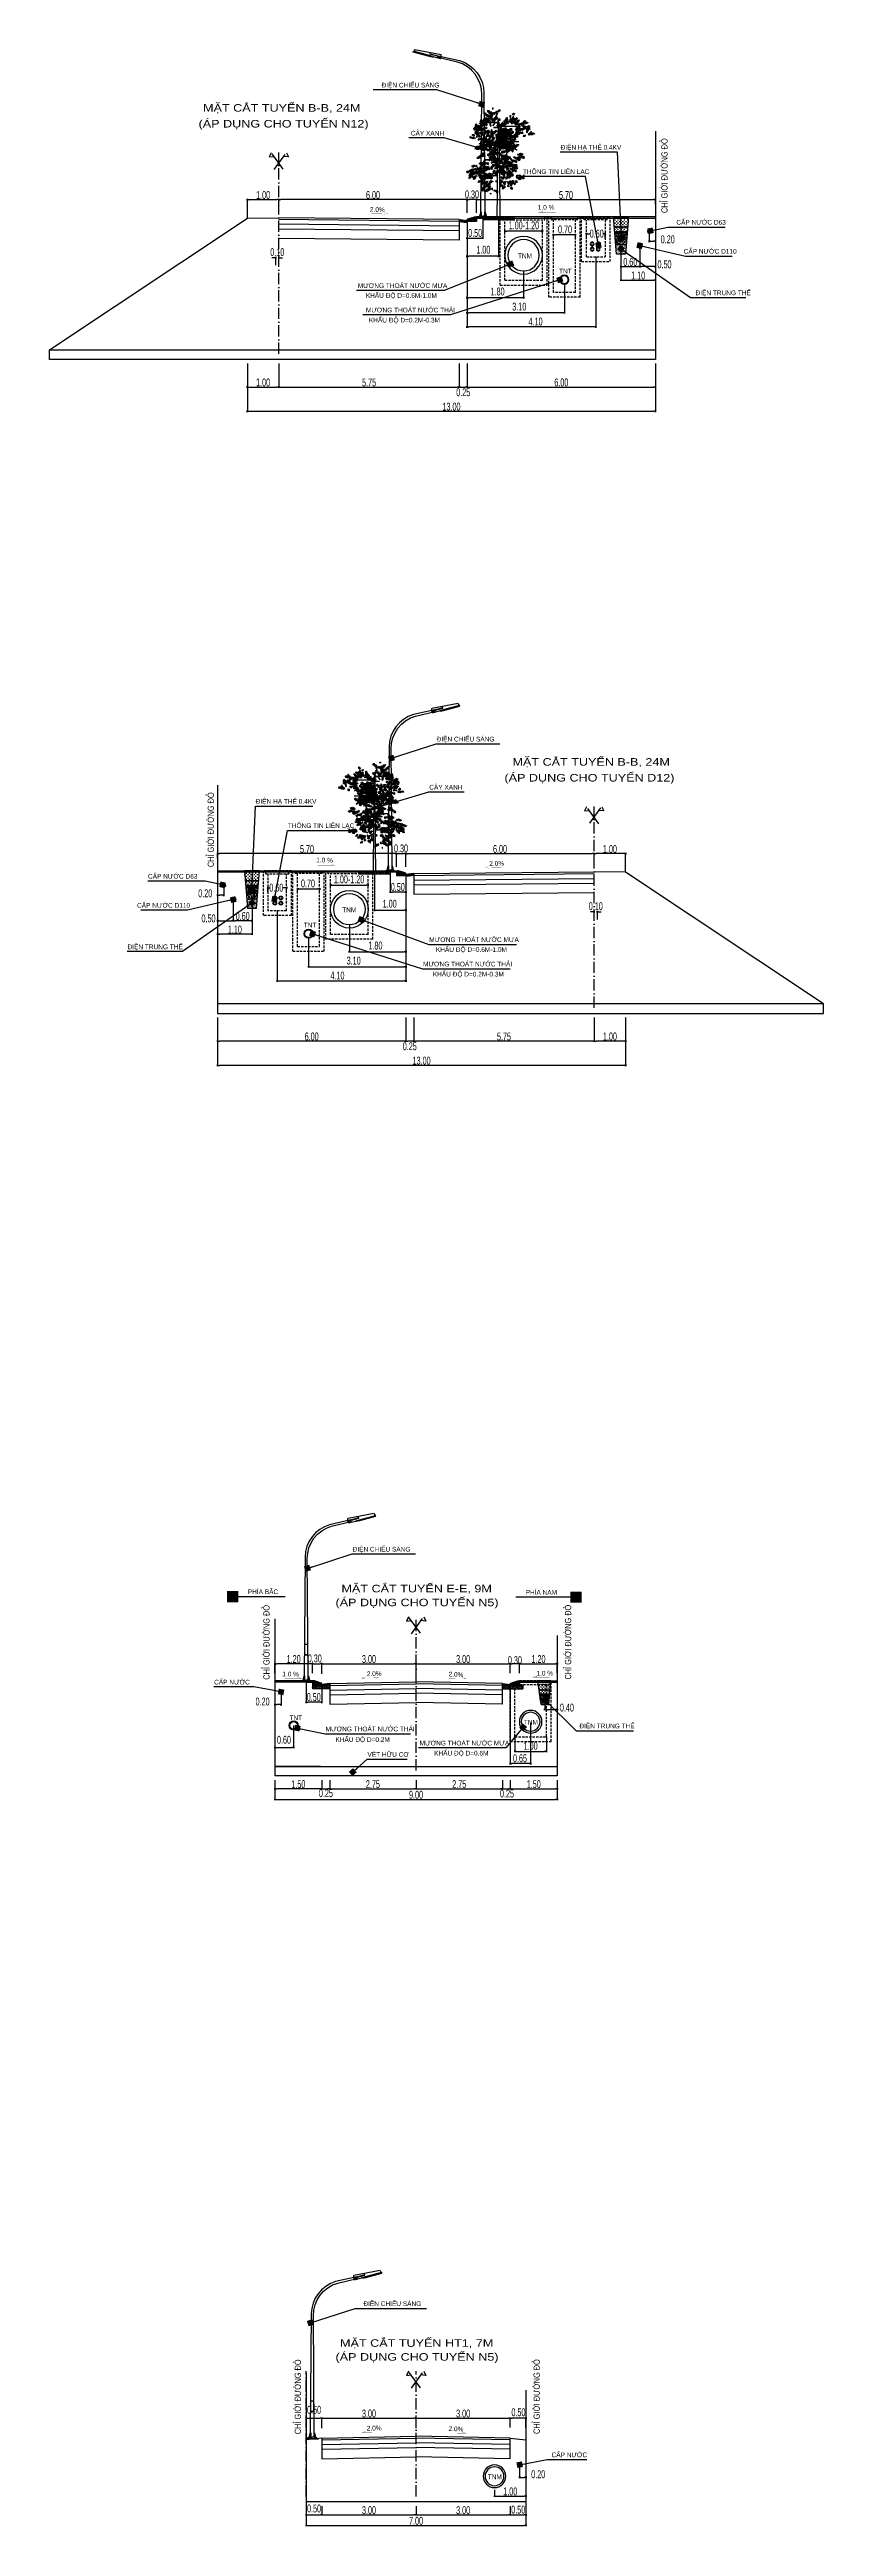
# Model space of a CAD drawing. Header units: millimetres. Extents: x 563079 to 571925, y 2063830 to 2067381.
# Drawn here: x 570302 to 570548, y 2066001 to 2066790 of the extents above; entities that cross this region are included whole.
import ezdxf
from ezdxf.enums import TextEntityAlignment as Align

# ---------------------------------------------------------------- set-up
doc = ezdxf.new("R2010")
doc.units = ezdxf.units.MM
doc.header["$MEASUREMENT"] = 0
doc.linetypes.add('ACAD_ISO10W100', pattern=[18.5, 12, -3, 0.5, -3])
doc.linetypes.add('HIDDEN', pattern=[0.375, 0.25, -0.125])
for name, color, linetype in [('1 LONG DUONG', 6, 'Continuous'), ('BCXTN', 5, 'Continuous'), ('Cong ky thuat', 22, 'Continuous'), ('Congchiuluc', 4, 'Continuous'), ('CONGDOC', 4, 'Continuous'), ('ENTCONGDUNG2', 4, 'Continuous'), ('GHI CHU TN', 4, 'Continuous'), ('HATCH', 8, 'Continuous'), ('MATCATDUONG', 8, 'Continuous'), ('MC', 7, 'Continuous'), ('moi', 7, 'Continuous'), ('SO', 48, 'Continuous'), ('Text', 7, 'Continuous'), ('THAN', 1, 'Continuous'), ('TONGTHE', 1, 'Continuous'), ('Vat_lieu', 8, 'Continuous'), ('VE', 2, 'Continuous'), ('ViaHeS', 32, 'Continuous')]:
    doc.layers.add(name, color=color, linetype=linetype)
doc.styles.add('CHUKICHTHUOC', font='', dxfattribs={"width": 0.7})
doc.styles.add('KTEN', font='')
doc.styles.add('TIEUDE', font='', dxfattribs={"width": 0.8})
doc.styles.get('CHUKICHTHUOC').set_extended_font_data('.VnArial NarrowH')
doc.styles.get('KTEN').set_extended_font_data('.VnAvantH')
doc.styles.get('TIEUDE').set_extended_font_data('.VnAvantH')
doc.dimstyles.new('DIM3', dxfattribs={"dimscale": 1.2, "dimtxt": 1.2, "dimasz": 0.4, "dimexe": 0, "dimexo": 0, "dimgap": 0.3, "dimtad": 1, "dimzin": 0, "dimdsep": 46, "dimtxsty": 'TIEUDE', "dimblk1": 'BOXFILLED', "dimblk2": 'BOXFILLED', "dimsah": 1, "dimcen": 0.09, "dimdle": 0.8, "dimclrd": 9, "dimclre": 9, "dimclrt": 7, "dimadec": 1, "dimazin": 0, "dimtfac": 1, "dimtmove": 2, "dimatfit": 3, "dimldrblk": 'BOXFILLED', "dimfxl": 1, "dimtolj": 1, "dimtzin": 0, "dimarcsym": 0})
doc.dimstyles.new('TNDH', dxfattribs={"dimscale": 0, "dimtxt": 2.5, "dimasz": 0.6, "dimexe": 0.18, "dimexo": 0.0625, "dimgap": 0.2, "dimtad": 1, "dimlfac": 0.1, "dimzin": 0, "dimdsep": 46, "dimtxsty": 'CHUKICHTHUOC', "dimblk": 'BOXFILLED', "dimcen": 0.09, "dimclrd": 8, "dimclre": 8, "dimclrt": 4, "dimadec": 0, "dimazin": 0, "dimtfac": 1, "dimtofl": 0, "dimtmove": 2, "dimatfit": 3, "dimfxl": 1, "dimtolj": 1, "dimtzin": 0, "dimarcsym": 2})

msp = doc.modelspace()

# ---------------------------------------------------------------- texts
at = {"layer": 'MATCATDUONG', "color": 7, "lineweight": 0, "style": 'TIEUDE', "width": 1.25}
for s, p in [('mÆt c¾t tuyÕn b-B, 24m', (570375.53238, 2066770.61045)), ('(¸p dông cho tuyÕn N12) ', (570376.65664, 2066765.5627)), ('mÆt c¾t tuyÕn b-B, 24m', (570474.09104, 2066562.25685)), ('(¸p dông cho tuyÕn D12) ', (570474.09104, 2066557.2091)), ('(¸p dông cho tuyÕn n5)', (570418.60117, 2066294.47477)), ('mÆt c¾t tuyÕn E-e, 9m', (570418.49564, 2066298.90242)), ('mÆt c¾t tuyÕn HT1, 7m', (570418.49564, 2066058.55054)), ('(¸p dông cho tuyÕn n5)', (570418.60117, 2066054.12289))]:
    msp.add_text(s, height=2.4, dxfattribs=at).set_placement(p, align=Align.CENTER)
at = {"layer": 'MC', "style": 'KTEN'}
for s, p in [('®iÖn chiÕu s¸ng', (570407.31682, 2066778.31299)), ('C©y xanh', (570416.6326, 2066762.99878)), ('®iÖn h¹ thÕ 0.4kv', (570464.34395, 2066758.49843)), ('Th«ng tin liªn l¹c', (570452.35667, 2066750.75336)), ('cÊp n\xadíc d63', (570501.23471, 2066734.61324)), ('tnm', (570450.75067, 2066723.92843)), ('cÊp n\xadíc d110', (570503.5457, 2066725.36437)), ('m\xad¬ng tho¸t n\xadíc m\xada', (570399.73207, 2066714.43528)), ('tnt', (570463.85633, 2066719.06731)), ('khÈu ®é D=0.6m-1.0m', (570402.30597, 2066711.28928)), ('m\xad¬ng tho¸t n\xadíc th¶i', (570402.33293, 2066706.65928)), ('®iÖn trung thÕ', (570507.34152, 2066712.14653)), ('khÈu ®é D=0.2m-0.3m', (570403.2877, 2066703.44797)), ('®iÖn chiÕu s¸ng', (570424.85584, 2066569.95939)), ('®iÖn h¹ thÕ 0.4kv', (570367.23882, 2066550.14483)), ('C©y xanh', (570422.50966, 2066554.64519)), ('Th«ng tin liªn l¹c', (570377.45743, 2066542.39976)), ('cÊp n\xadíc d63', (570332.91284, 2066526.25964)), ('cÊp n\xadíc d110', (570329.43397, 2066517.01077)), ('tnt', (570382.5351, 2066510.71371)), ('tnm', (570394.78022, 2066515.57483)), ('®iÖn trung thÕ', (570326.38864, 2066503.79294)), ('m\xad¬ng tho¸t n\xadíc m\xada', (570422.50966, 2066506.08168)), ('khÈu ®é D=0.6m-1.0m', (570424.63304, 2066502.93569)), ('m\xad¬ng tho¸t n\xadíc th¶i', (570420.52546, 2066498.30568)), ('khÈu ®é D=0.2m-0.3m', (570423.65132, 2066495.09438)), ('®iÖn chiÕu s¸ng', (570398.08765, 2066311.88943)), ('phÝa b¾c', (570364.71128, 2066298.32323)), ('phÝa nam', (570453.20932, 2066298.13179)), ('cÊp n\xadíc ', (570353.97555, 2066269.54669)), ('tnt', (570377.95626, 2066258.2147)), ('tnm', (570452.6442, 2066256.75386)), ('§iÖn trung thÕ', (570470.32921, 2066255.57172)), ('m\xad¬ng tho¸t n\xadíc th¶i', (570389.49213, 2066254.61627)), ('khÈu ®é D=0.2m', (570392.618, 2066251.24843)), ('m\xad¬ng tho¸t n\xadíc m\xada', (570419.43789, 2066250.11977)), ('vÐt h÷u c¬', (570402.83202, 2066246.50347)), ('khÈu ®é D=0.6m', (570424.05503, 2066246.91181)), ('®iÖn chiÕu s¸ng', (570401.53818, 2066071.53754)), ('tnm', (570441.13947, 2066016.36738))]:
    msp.add_text(s, height=1.5, dxfattribs=at).set_placement(p)
msp.add_text('cÊp n\xadíc ', height=1.5, rotation=0, dxfattribs=at).set_placement((570461.46401, 2066023.37067))
at = {"layer": 'moi', "color": 2, "linetype": 'Continuous', "style": 'KTEN', "width": 0.7}
for p in [(570498.41279, 2066738.29912), (570353.89272, 2066529.94552), (570371.62843, 2066271.05234), (570467.71561, 2066271.12785), (570381.62843, 2066030.70046), (570457.71561, 2066030.77597)]:
    msp.add_text('chØ giíi ®\xadêng ®á', height=2, rotation=90, dxfattribs=at).set_placement(p)
at = {"layer": 'moi', "linetype": 'Continuous', "style": 'KTEN'}
for s, rotation, p in [('2.0%%%', 359.00000001, (570403.58592, 2066738.72655)), ('1.0 %', 0.99999999, (570457.08668, 2066739.34714)), ('1.0 %', 359.00000001, (570386.48395, 2066531.46447)), ('2.0%%%', 0.99999999, (570441.63137, 2066530.29605)), ('1.0 %', 359.00000001, (570375.69082, 2066272.15091)), ('2.0%%%', 0.99999999, (570402.61091, 2066272.20045)), ('2.0%%%', 356.60573156, (570428.63432, 2066272.13209)), ('1.0 %', 0.99999999, (570456.6529, 2066272.33889)), ('2.0%%%', 0.99999999, (570402.61091, 2066031.84856)), ('2.0%%%', 356.60573156, (570428.63432, 2066031.7802))]:
    msp.add_text(s, height=1.5, rotation=rotation, dxfattribs=at).set_placement(p)

# ---------------------------------------------------------------- blocks, each defined once
blk = doc.blocks.new('_BoxFilled')
at = {"color": 0, "linetype": 'ByBlock', "lineweight": -2}
blk.add_line((-0.5, 0), (-1, 0), dxfattribs=at)
at = {"color": 0, "linetype": 'ByBlock'}
blk.add_solid([(-0.5, 0.5), (0.5, 0.5), (-0.5, -0.5), (0.5, -0.5)], dxfattribs=at)
blk = doc.blocks.new('*D221')
at = {"layer": 'CONGDOC', "color": 8, "linetype": 'Continuous', "lineweight": -2, "transparency": 16777216}
for p, q in [((570364.58, 2066736.78), (570364.58, 2066742.76)), ((570365.18, 2066742.58), (570373.98, 2066742.58)), ((570374.58, 2066739.41), (570374.58, 2066742.76))]:
    blk.add_line(p, q, dxfattribs=at)
at = {"layer": 'Defpoints', "color": 0, "linetype": 'Continuous', "transparency": 16777216}
for p in [(570374.58, 2066742.58), (570374.58, 2066739.35), (570364.58, 2066736.72)]:
    blk.add_point(p, dxfattribs=at)
at = {"layer": 'CONGDOC', "color": 8, "linetype": 'Continuous', "lineweight": -2, "transparency": 16777216, "xscale": 0.6, "yscale": 0.6, "zscale": 0.6, "rotation": 180}
blk.add_blockref('_BoxFilled', (570364.58, 2066742.58), dxfattribs=at)
at = {"layer": 'CONGDOC', "color": 8, "linetype": 'Continuous', "lineweight": -2, "transparency": 16777216, "xscale": 0.6, "yscale": 0.6, "zscale": 0.6}
blk.add_blockref('_BoxFilled', (570374.58, 2066742.58), dxfattribs=at)
at = {"layer": 'CONGDOC', "color": 4, "linetype": 'Continuous', "transparency": 16777216, "insert": (570369.58, 2066744.06), "char_height": 2.5, "attachment_point": 5, "style": 'CHUKICHTHUOC'}
blk.add_mtext('\\A1;1.00', dxfattribs=at)
blk = doc.blocks.new('*D222')
at = {"layer": 'Defpoints', "color": 0, "transparency": 16777216}
for p in [(570364.58, 2066690.41), (570374.58, 2066690.41), (570374.58, 2066682.86)]:
    blk.add_point(p, dxfattribs=at)
at = {"layer": 'VE', "color": 8, "lineweight": -2, "transparency": 16777216}
for p, q in [((570364.58, 2066690.35), (570364.58, 2066682.68)), ((570374.58, 2066690.35), (570374.58, 2066682.68)), ((570365.18, 2066682.86), (570373.98, 2066682.86))]:
    blk.add_line(p, q, dxfattribs=at)
at = {"layer": 'VE', "color": 8, "lineweight": -2, "transparency": 16777216, "xscale": 0.6, "yscale": 0.6, "zscale": 0.6, "rotation": 180}
blk.add_blockref('_BoxFilled', (570364.58, 2066682.86), dxfattribs=at)
at = {"layer": 'VE', "color": 8, "lineweight": -2, "transparency": 16777216, "xscale": 0.6, "yscale": 0.6, "zscale": 0.6}
blk.add_blockref('_BoxFilled', (570374.58, 2066682.86), dxfattribs=at)
at = {"layer": 'VE', "color": 4, "lineweight": 0, "transparency": 16777216, "insert": (570369.58, 2066684.34), "char_height": 2.5, "attachment_point": 5, "style": 'CHUKICHTHUOC'}
blk.add_mtext('\\A1;1.00', dxfattribs=at)
blk = doc.blocks.new('*D223')
at = {"layer": 'CONGDOC', "color": 8, "linetype": 'Continuous', "lineweight": -2, "transparency": 16777216}
for p, q in [((570374.58, 2066739.41), (570374.58, 2066742.76)), ((570433.98, 2066742.58), (570375.18, 2066742.58)), ((570434.58, 2066739.41), (570434.58, 2066742.76))]:
    blk.add_line(p, q, dxfattribs=at)
at = {"layer": 'Defpoints', "color": 0, "linetype": 'Continuous', "transparency": 16777216}
for p in [(570374.58, 2066742.58), (570374.58, 2066739.35), (570434.58, 2066739.35)]:
    blk.add_point(p, dxfattribs=at)
at = {"layer": 'CONGDOC', "color": 8, "linetype": 'Continuous', "lineweight": -2, "transparency": 16777216, "xscale": 0.6, "yscale": 0.6, "zscale": 0.6, "rotation": 180}
blk.add_blockref('_BoxFilled', (570374.58, 2066742.58), dxfattribs=at)
at = {"layer": 'CONGDOC', "color": 8, "linetype": 'Continuous', "lineweight": -2, "transparency": 16777216, "xscale": 0.6, "yscale": 0.6, "zscale": 0.6}
blk.add_blockref('_BoxFilled', (570434.58, 2066742.58), dxfattribs=at)
at = {"layer": 'CONGDOC', "color": 4, "linetype": 'Continuous', "transparency": 16777216, "insert": (570404.58, 2066744.06), "char_height": 2.5, "attachment_point": 5, "style": 'CHUKICHTHUOC'}
blk.add_mtext('\\A1;6.00', dxfattribs=at)
blk = doc.blocks.new('*D224')
at = {"layer": 'CONGDOC', "color": 8, "linetype": 'Continuous', "lineweight": -2, "transparency": 16777216}
for p, q in [((570434.58, 2066739.58), (570434.58, 2066742.76)), ((570436.98, 2066742.58), (570435.18, 2066742.58)), ((570437.58, 2066739.58), (570437.58, 2066742.76))]:
    blk.add_line(p, q, dxfattribs=at)
at = {"layer": 'Defpoints', "color": 0, "linetype": 'Continuous', "transparency": 16777216}
for p in [(570434.58, 2066742.58), (570434.58, 2066739.52), (570437.58, 2066739.52)]:
    blk.add_point(p, dxfattribs=at)
at = {"layer": 'CONGDOC', "color": 8, "linetype": 'Continuous', "lineweight": -2, "transparency": 16777216, "xscale": 0.6, "yscale": 0.6, "zscale": 0.6, "rotation": 180}
blk.add_blockref('_BoxFilled', (570434.58, 2066742.58), dxfattribs=at)
at = {"layer": 'CONGDOC', "color": 8, "linetype": 'Continuous', "lineweight": -2, "transparency": 16777216, "xscale": 0.6, "yscale": 0.6, "zscale": 0.6}
blk.add_blockref('_BoxFilled', (570437.58, 2066742.58), dxfattribs=at)
at = {"layer": 'CONGDOC', "color": 4, "linetype": 'Continuous', "transparency": 16777216, "insert": (570436.13, 2066744.26), "char_height": 2.5, "attachment_point": 5, "style": 'CHUKICHTHUOC'}
blk.add_mtext('\\A1;0.30', dxfattribs=at)
blk = doc.blocks.new('*D225')
at = {"layer": 'Congchiuluc', "color": 8, "lineweight": -2, "transparency": 16777216}
for p, q in [((570374.58, 2066690.35), (570374.58, 2066682.68)), ((570432.08, 2066690.35), (570432.08, 2066682.68)), ((570375.18, 2066682.86), (570431.48, 2066682.86))]:
    blk.add_line(p, q, dxfattribs=at)
at = {"layer": 'Defpoints', "color": 0, "transparency": 16777216}
for p in [(570374.58, 2066690.41), (570432.08, 2066690.41), (570432.08, 2066682.86)]:
    blk.add_point(p, dxfattribs=at)
at = {"layer": 'Congchiuluc', "color": 8, "lineweight": -2, "transparency": 16777216, "xscale": 0.6, "yscale": 0.6, "zscale": 0.6, "rotation": 180}
blk.add_blockref('_BoxFilled', (570374.58, 2066682.86), dxfattribs=at)
at = {"layer": 'Congchiuluc', "color": 8, "lineweight": -2, "transparency": 16777216, "xscale": 0.6, "yscale": 0.6, "zscale": 0.6}
blk.add_blockref('_BoxFilled', (570432.08, 2066682.86), dxfattribs=at)
at = {"layer": 'Congchiuluc', "color": 4, "lineweight": 0, "transparency": 16777216, "insert": (570403.33, 2066684.33), "char_height": 2.5, "attachment_point": 5, "style": 'CHUKICHTHUOC'}
blk.add_mtext('\\A1;5.75', dxfattribs=at)
blk = doc.blocks.new('*D226')
at = {"layer": 'Congchiuluc', "color": 8, "lineweight": -2, "transparency": 16777216}
for p, q in [((570432.08, 2066690.35), (570432.08, 2066682.68)), ((570434.58, 2066690.35), (570434.58, 2066682.68)), ((570432.68, 2066682.86), (570433.98, 2066682.86))]:
    blk.add_line(p, q, dxfattribs=at)
at = {"layer": 'Defpoints', "color": 0, "transparency": 16777216}
for p in [(570432.08, 2066690.41), (570434.58, 2066690.41), (570434.58, 2066682.86)]:
    blk.add_point(p, dxfattribs=at)
at = {"layer": 'Congchiuluc', "color": 8, "lineweight": -2, "transparency": 16777216, "xscale": 0.6, "yscale": 0.6, "zscale": 0.6, "rotation": 180}
blk.add_blockref('_BoxFilled', (570432.08, 2066682.86), dxfattribs=at)
at = {"layer": 'Congchiuluc', "color": 8, "lineweight": -2, "transparency": 16777216, "xscale": 0.6, "yscale": 0.6, "zscale": 0.6}
blk.add_blockref('_BoxFilled', (570434.58, 2066682.86), dxfattribs=at)
at = {"layer": 'Congchiuluc', "color": 4, "lineweight": 0, "transparency": 16777216, "insert": (570433.33, 2066681.21), "char_height": 2.5, "attachment_point": 5, "style": 'CHUKICHTHUOC'}
blk.add_mtext('\\A1;0.25', dxfattribs=at)
blk = doc.blocks.new('*D227')
at = {"layer": 'Congchiuluc', "color": 8, "lineweight": -2, "transparency": 16777216}
for p, q in [((570434.58, 2066690.28), (570434.58, 2066682.68)), ((570494.58, 2066690.35), (570494.58, 2066682.68)), ((570435.18, 2066682.86), (570493.98, 2066682.86))]:
    blk.add_line(p, q, dxfattribs=at)
at = {"layer": 'Defpoints', "color": 0, "transparency": 16777216}
for p in [(570434.58, 2066690.35), (570494.58, 2066690.41), (570494.58, 2066682.86)]:
    blk.add_point(p, dxfattribs=at)
at = {"layer": 'Congchiuluc', "color": 8, "lineweight": -2, "transparency": 16777216, "xscale": 0.6, "yscale": 0.6, "zscale": 0.6, "rotation": 180}
blk.add_blockref('_BoxFilled', (570434.58, 2066682.86), dxfattribs=at)
at = {"layer": 'Congchiuluc', "color": 8, "lineweight": -2, "transparency": 16777216, "xscale": 0.6, "yscale": 0.6, "zscale": 0.6}
blk.add_blockref('_BoxFilled', (570494.58, 2066682.86), dxfattribs=at)
at = {"layer": 'Congchiuluc', "color": 4, "lineweight": 0, "transparency": 16777216, "insert": (570464.58, 2066684.34), "char_height": 2.5, "attachment_point": 5, "style": 'CHUKICHTHUOC'}
blk.add_mtext('\\A1;6.00', dxfattribs=at)
blk = doc.blocks.new('*D228')
at = {"layer": 'CONGDOC', "color": 8, "linetype": 'Continuous', "lineweight": -2, "transparency": 16777216}
for p, q in [((570437.58, 2066739.53), (570437.58, 2066742.76)), ((570438.18, 2066742.58), (570493.98, 2066742.58)), ((570494.58, 2066741.11), (570494.58, 2066742.76))]:
    blk.add_line(p, q, dxfattribs=at)
at = {"layer": 'Defpoints', "color": 0, "linetype": 'Continuous', "transparency": 16777216}
for p in [(570437.58, 2066739.47), (570494.58, 2066742.58), (570494.58, 2066741.05)]:
    blk.add_point(p, dxfattribs=at)
at = {"layer": 'CONGDOC', "color": 8, "linetype": 'Continuous', "lineweight": -2, "transparency": 16777216, "xscale": 0.6, "yscale": 0.6, "zscale": 0.6, "rotation": 180}
blk.add_blockref('_BoxFilled', (570437.58, 2066742.58), dxfattribs=at)
at = {"layer": 'CONGDOC', "color": 8, "linetype": 'Continuous', "lineweight": -2, "transparency": 16777216, "xscale": 0.6, "yscale": 0.6, "zscale": 0.6}
blk.add_blockref('_BoxFilled', (570494.58, 2066742.58), dxfattribs=at)
at = {"layer": 'CONGDOC', "color": 4, "linetype": 'Continuous', "transparency": 16777216, "insert": (570466.08, 2066744.06), "char_height": 2.5, "attachment_point": 5, "style": 'CHUKICHTHUOC'}
blk.add_mtext('\\A1;5.70', dxfattribs=at)
blk = doc.blocks.new('*D229')
at = {"layer": 'CONGDOC', "color": 8, "linetype": 'Continuous', "lineweight": -2, "transparency": 16777216}
for p, q in [((570434.55, 2066738.4), (570434.55, 2066742.76)), ((570436.95, 2066742.58), (570435.15, 2066742.58)), ((570437.55, 2066738.4), (570437.55, 2066742.76))]:
    blk.add_line(p, q, dxfattribs=at)
at = {"layer": 'Defpoints', "color": 0, "linetype": 'Continuous', "transparency": 16777216}
for p in [(570434.55, 2066742.58), (570434.55, 2066738.33), (570437.55, 2066738.33)]:
    blk.add_point(p, dxfattribs=at)
at = {"layer": 'CONGDOC', "color": 8, "linetype": 'Continuous', "lineweight": -2, "transparency": 16777216, "xscale": 0.6, "yscale": 0.6, "zscale": 0.6, "rotation": 180}
blk.add_blockref('_BoxFilled', (570434.55, 2066742.58), dxfattribs=at)
at = {"layer": 'CONGDOC', "color": 8, "linetype": 'Continuous', "lineweight": -2, "transparency": 16777216, "xscale": 0.6, "yscale": 0.6, "zscale": 0.6}
blk.add_blockref('_BoxFilled', (570437.55, 2066742.58), dxfattribs=at)
at = {"layer": 'CONGDOC', "color": 4, "linetype": 'Continuous', "transparency": 16777216, "insert": (570436.1, 2066744.26), "char_height": 2.5, "attachment_point": 5, "style": 'CHUKICHTHUOC'}
blk.add_mtext('\\A1;0.30', dxfattribs=at)
blk = doc.blocks.new('*D230')
at = {"layer": 'CONGDOC', "color": 8, "linetype": 'Continuous', "lineweight": -2, "transparency": 16777216}
for p, q in [((570437.55, 2066738.35), (570437.55, 2066742.76)), ((570438.15, 2066742.58), (570493.95, 2066742.58)), ((570494.55, 2066741.11), (570494.55, 2066742.76))]:
    blk.add_line(p, q, dxfattribs=at)
at = {"layer": 'Defpoints', "color": 0, "linetype": 'Continuous', "transparency": 16777216}
for p in [(570494.55, 2066742.58), (570494.55, 2066741.05), (570437.55, 2066738.29)]:
    blk.add_point(p, dxfattribs=at)
at = {"layer": 'CONGDOC', "color": 8, "linetype": 'Continuous', "lineweight": -2, "transparency": 16777216, "xscale": 0.6, "yscale": 0.6, "zscale": 0.6, "rotation": 180}
blk.add_blockref('_BoxFilled', (570437.55, 2066742.58), dxfattribs=at)
at = {"layer": 'CONGDOC', "color": 8, "linetype": 'Continuous', "lineweight": -2, "transparency": 16777216, "xscale": 0.6, "yscale": 0.6, "zscale": 0.6}
blk.add_blockref('_BoxFilled', (570494.55, 2066742.58), dxfattribs=at)
at = {"layer": 'CONGDOC', "color": 4, "linetype": 'Continuous', "transparency": 16777216, "insert": (570466.05, 2066744.06), "char_height": 2.5, "attachment_point": 5, "style": 'CHUKICHTHUOC'}
blk.add_mtext('\\A1;5.70', dxfattribs=at)
blk = doc.blocks.new('*D231')
at = {"layer": 'CONGDOC', "color": 8, "linetype": 'Continuous', "lineweight": -2, "transparency": 16777216}
for p, q in [((570434.55, 2066735.15), (570434.55, 2066730.14)), ((570439.55, 2066736.67), (570439.55, 2066730.14)), ((570435.15, 2066730.32), (570438.95, 2066730.32))]:
    blk.add_line(p, q, dxfattribs=at)
at = {"layer": 'Defpoints', "color": 0, "linetype": 'Continuous', "transparency": 16777216}
for p in [(570434.55, 2066735.22), (570439.55, 2066736.73), (570439.55, 2066730.32)]:
    blk.add_point(p, dxfattribs=at)
at = {"layer": 'CONGDOC', "color": 8, "linetype": 'Continuous', "lineweight": -2, "transparency": 16777216, "xscale": 0.6, "yscale": 0.6, "zscale": 0.6, "rotation": 180}
blk.add_blockref('_BoxFilled', (570434.55, 2066730.32), dxfattribs=at)
at = {"layer": 'CONGDOC', "color": 8, "linetype": 'Continuous', "lineweight": -2, "transparency": 16777216, "xscale": 0.6, "yscale": 0.6, "zscale": 0.6}
blk.add_blockref('_BoxFilled', (570439.55, 2066730.32), dxfattribs=at)
at = {"layer": 'CONGDOC', "color": 4, "linetype": 'Continuous', "transparency": 16777216, "insert": (570437.14, 2066731.96), "char_height": 2.5, "attachment_point": 5, "style": 'CHUKICHTHUOC'}
blk.add_mtext('\\A1;0.50', dxfattribs=at)
blk = doc.blocks.new('fasdfasdfsdf')
at = {"layer": 'ENTCONGDUNG2'}
for radius in [6, 5]:
    blk.add_circle((596021.85, 2065686.67), radius, dxfattribs=at)
blk = doc.blocks.new('*D232')
at = {"layer": 'CONGDOC', "color": 8, "linetype": 'Continuous', "lineweight": -2, "transparency": 16777216}
for p, q in [((570446.59, 2066732.28), (570446.59, 2066732.77)), ((570457.95, 2066732.59), (570447.19, 2066732.59)), ((570458.55, 2066732.28), (570458.55, 2066732.77))]:
    blk.add_line(p, q, dxfattribs=at)
at = {"layer": 'Defpoints', "color": 0, "linetype": 'Continuous', "transparency": 16777216}
for p in [(570446.59, 2066732.59), (570446.59, 2066732.21), (570458.55, 2066732.21)]:
    blk.add_point(p, dxfattribs=at)
at = {"layer": 'CONGDOC', "color": 8, "linetype": 'Continuous', "lineweight": -2, "transparency": 16777216, "xscale": 0.6, "yscale": 0.6, "zscale": 0.6, "rotation": 180}
blk.add_blockref('_BoxFilled', (570446.59, 2066732.59), dxfattribs=at)
at = {"layer": 'CONGDOC', "color": 8, "linetype": 'Continuous', "lineweight": -2, "transparency": 16777216, "xscale": 0.6, "yscale": 0.6, "zscale": 0.6}
blk.add_blockref('_BoxFilled', (570458.55, 2066732.59), dxfattribs=at)
at = {"layer": 'CONGDOC', "color": 4, "linetype": 'Continuous', "transparency": 16777216, "insert": (570452.66, 2066734.38), "char_height": 2.5, "attachment_point": 5, "style": 'CHUKICHTHUOC'}
blk.add_mtext('\\A1;1.00-1.20', dxfattribs=at)
blk = doc.blocks.new('*D233')
at = {"layer": 'CONGDOC', "color": 8, "linetype": 'Continuous', "lineweight": -2, "transparency": 16777216}
for p, q in [((570462.05, 2066730.62), (570462.05, 2066731.54)), ((570468.45, 2066731.36), (570462.65, 2066731.36)), ((570469.05, 2066730.62), (570469.05, 2066731.54))]:
    blk.add_line(p, q, dxfattribs=at)
at = {"layer": 'Defpoints', "color": 0, "linetype": 'Continuous', "transparency": 16777216}
for p in [(570462.05, 2066731.36), (570462.05, 2066730.56), (570469.05, 2066730.56)]:
    blk.add_point(p, dxfattribs=at)
at = {"layer": 'CONGDOC', "color": 8, "linetype": 'Continuous', "lineweight": -2, "transparency": 16777216, "xscale": 0.6, "yscale": 0.6, "zscale": 0.6, "rotation": 180}
blk.add_blockref('_BoxFilled', (570462.05, 2066731.36), dxfattribs=at)
at = {"layer": 'CONGDOC', "color": 8, "linetype": 'Continuous', "lineweight": -2, "transparency": 16777216, "xscale": 0.6, "yscale": 0.6, "zscale": 0.6}
blk.add_blockref('_BoxFilled', (570469.05, 2066731.36), dxfattribs=at)
at = {"layer": 'CONGDOC', "color": 4, "linetype": 'Continuous', "transparency": 16777216, "insert": (570465.75, 2066733.07), "char_height": 2.5, "attachment_point": 5, "style": 'CHUKICHTHUOC'}
blk.add_mtext('\\A1;0.70', dxfattribs=at)
blk = doc.blocks.new('*D234')
at = {"layer": 'CONGDOC', "color": 8, "linetype": 'Continuous', "lineweight": -2, "transparency": 16777216}
for p, q in [((570434.55, 2066732.58), (570434.55, 2066711.16)), ((570452.55, 2066719.82), (570452.55, 2066711.16)), ((570451.95, 2066711.34), (570435.15, 2066711.34))]:
    blk.add_line(p, q, dxfattribs=at)
at = {"layer": 'Defpoints', "color": 0, "linetype": 'Continuous', "transparency": 16777216}
for p in [(570434.55, 2066732.65), (570452.55, 2066719.88), (570434.55, 2066711.34)]:
    blk.add_point(p, dxfattribs=at)
at = {"layer": 'CONGDOC', "color": 8, "linetype": 'Continuous', "lineweight": -2, "transparency": 16777216, "xscale": 0.6, "yscale": 0.6, "zscale": 0.6, "rotation": 180}
blk.add_blockref('_BoxFilled', (570434.55, 2066711.34), dxfattribs=at)
at = {"layer": 'CONGDOC', "color": 8, "linetype": 'Continuous', "lineweight": -2, "transparency": 16777216, "xscale": 0.6, "yscale": 0.6, "zscale": 0.6}
blk.add_blockref('_BoxFilled', (570452.55, 2066711.34), dxfattribs=at)
at = {"layer": 'CONGDOC', "color": 4, "linetype": 'Continuous', "transparency": 16777216, "insert": (570444.26, 2066713.3), "char_height": 2.5, "attachment_point": 5, "style": 'CHUKICHTHUOC'}
blk.add_mtext('\\A1;1.80', dxfattribs=at)
blk = doc.blocks.new('*D235')
at = {"layer": 'CONGDOC', "color": 8, "linetype": 'Continuous', "lineweight": -2, "transparency": 16777216}
for p, q in [((570434.55, 2066721.81), (570434.55, 2066706.36)), ((570465.55, 2066715.77), (570465.55, 2066706.36)), ((570464.95, 2066706.54), (570435.15, 2066706.54))]:
    blk.add_line(p, q, dxfattribs=at)
at = {"layer": 'Defpoints', "color": 0, "linetype": 'Continuous', "transparency": 16777216}
for p in [(570434.55, 2066721.87), (570465.55, 2066715.83), (570434.55, 2066706.54)]:
    blk.add_point(p, dxfattribs=at)
at = {"layer": 'CONGDOC', "color": 8, "linetype": 'Continuous', "lineweight": -2, "transparency": 16777216, "xscale": 0.6, "yscale": 0.6, "zscale": 0.6, "rotation": 180}
blk.add_blockref('_BoxFilled', (570434.55, 2066706.54), dxfattribs=at)
at = {"layer": 'CONGDOC', "color": 8, "linetype": 'Continuous', "lineweight": -2, "transparency": 16777216, "xscale": 0.6, "yscale": 0.6, "zscale": 0.6}
blk.add_blockref('_BoxFilled', (570465.55, 2066706.54), dxfattribs=at)
at = {"layer": 'CONGDOC', "color": 4, "linetype": 'Continuous', "transparency": 16777216, "insert": (570451.2, 2066708.5), "char_height": 2.5, "attachment_point": 5, "style": 'CHUKICHTHUOC'}
blk.add_mtext('\\A1;3.10', dxfattribs=at)
blk = doc.blocks.new('fasfsfsdf')
at = {"lineweight": 0}
h = blk.add_hatch(dxfattribs=at)
h.set_pattern_fill('ANSI37', color=8, scale=4)
h.set_pattern_definition([(135, (1176635.7259, -2442.7125), (0.35355339059, 0.35355339059), []), (45, (1176635.7259, -2442.7125), (0.35355339059, -0.35355339059), [])])
h.paths.add_polyline_path([(596089.29, 2065606.88), (596089.29, 2065605.87), (596099.29, 2065605.87), (596099.29, 2065606.88)])
at = {"color": 99, "linetype": 'ByBlock'}
for p, q in [((596084.56, 2065635.15), (596084.26, 2065634.9)), ((596084.26, 2065634.9), (596084.26, 2065634.63)), ((596084.26, 2065634.63), (596084.54, 2065634.89)), ((596084.46, 2065635.43), (596084.31, 2065635.28)), ((596084.57, 2065635.2), (596084.31, 2065635.28)), ((596084.42, 2065635.86), (596084.35, 2065635.64)), ((596084.35, 2065635.64), (596084.65, 2065635.72)), ((596084.75, 2065635.92), (596084.42, 2065635.86)), ((596084.72, 2065635.33), (596084.46, 2065635.43)), ((596084.61, 2065634.87), (596084.48, 2065634.83)), ((596084.53, 2065635.12), (596084.52, 2065635.13)), ((596084.52, 2065635.11), (596084.52, 2065635.13)), ((596084.54, 2065634.89), (596084.56, 2065635.15)), ((596084.8, 2065635.13), (596084.56, 2065634.81)), ((596084.56, 2065635.12), (596084.78, 2065635.12)), ((596084.56, 2065634.81), (596084.75, 2065634.54)), ((596084.57, 2065635.2), (596084.72, 2065635.33)), ((596084.64, 2065634.44), (596084.62, 2065634.73)), ((596084.9, 2065634.57), (596084.64, 2065634.44)), ((596084.65, 2065635.72), (596084.75, 2065635.92)), ((596084.94, 2065635.78), (596084.65, 2065635.64)), ((596084.65, 2065635.64), (596084.74, 2065635.33)), ((596084.74, 2065635.33), (596084.94, 2065635.52)), ((596084.78, 2065635.12), (596084.75, 2065635.07)), ((596084.75, 2065634.54), (596084.88, 2065634.85)), ((596084.88, 2065634.85), (596084.8, 2065635.13)), ((596084.92, 2065634.82), (596084.86, 2065634.81)), ((596084.9, 2065634.57), (596084.92, 2065634.82)), ((596084.94, 2065634.39), (596084.91, 2065634.13)), ((596084.91, 2065634.13), (596085.16, 2065634.2)), ((596085.03, 2065636.98), (596084.92, 2065636.73)), ((596084.92, 2065636.73), (596085.3, 2065636.87)), ((596084.94, 2065635.52), (596084.94, 2065635.78)), ((596085.13, 2065634.48), (596084.94, 2065634.39)), ((596084.98, 2065635.37), (596085.25, 2065635.61)), ((596085.16, 2065635.12), (596084.98, 2065635.37)), ((596085.16, 2065635.12), (596084.98, 2065634.74)), ((596085.24, 2065634.58), (596084.98, 2065634.74)), ((596085.43, 2065637.1), (596085.03, 2065636.98)), ((596085.13, 2065634.64), (596085.1, 2065634.48)), ((596085.18, 2065634.48), (596085.1, 2065634.48)), ((596085.12, 2065634.08), (596085.19, 2065634.21)), ((596085.12, 2065634.19), (596085.12, 2065634.08)), ((596085.16, 2065634.2), (596085.13, 2065634.48)), ((596085.23, 2065634.47), (596085.14, 2065634.4)), ((596085.24, 2065634.23), (596085.14, 2065634.07)), ((596085.37, 2065635.38), (596085.16, 2065635.12)), ((596085.36, 2065634.97), (596085.18, 2065635.14)), ((596085.18, 2065634.48), (596085.21, 2065634.6)), ((596085.19, 2065634.21), (596085.23, 2065634.47)), ((596085.23, 2065633.98), (596085.24, 2065634.23)), ((596085.24, 2065634.58), (596085.36, 2065634.97)), ((596085.25, 2065635.61), (596085.37, 2065635.38)), ((596085.3, 2065636.87), (596085.43, 2065637.1)), ((596085.66, 2065637), (596085.31, 2065636.79)), ((596085.31, 2065636.79), (596085.39, 2065636.48)), ((596085.39, 2065636.48), (596085.64, 2065636.72)), ((596085.52, 2065635.26), (596085.68, 2065635.45)), ((596085.62, 2065635.02), (596085.52, 2065635.26)), ((596085.6, 2065635.07), (596085.56, 2065634.95)), ((596085.56, 2065634.95), (596085.74, 2065634.76)), ((596085.59, 2065636.96), (596085.6, 2065637)), ((596085.69, 2065635.87), (596085.59, 2065635.65)), ((596085.59, 2065635.65), (596085.84, 2065635.41)), ((596085.83, 2065637.12), (596085.6, 2065637)), ((596085.86, 2065635.22), (596085.62, 2065635.02)), ((596085.64, 2065636.72), (596085.66, 2065637)), ((596085.64, 2065636.8), (596085.79, 2065636.89)), ((596085.68, 2065635.45), (596085.86, 2065635.22)), ((596085.87, 2065635.65), (596085.69, 2065635.87)), ((596086.06, 2065636.89), (596085.7, 2065636.59)), ((596085.7, 2065636.59), (596085.9, 2065636.35)), ((596085.74, 2065634.76), (596085.91, 2065635.1)), ((596085.79, 2065636.89), (596085.83, 2065637.12)), ((596085.91, 2065635.1), (596085.79, 2065635.16)), ((596086.01, 2065637.53), (596085.83, 2065637.56)), ((596085.83, 2065637.56), (596085.83, 2065637.38)), ((596085.83, 2065637.38), (596086, 2065637.38)), ((596086.02, 2065637.02), (596085.83, 2065636.82)), ((596085.83, 2065636.82), (596085.86, 2065636.72)), ((596085.84, 2065635.41), (596085.87, 2065635.65)), ((596085.9, 2065636.35), (596086.17, 2065636.67)), ((596086.16, 2065635.27), (596085.96, 2065635.09)), ((596085.96, 2065635.09), (596086.15, 2065635.12)), ((596086, 2065637.38), (596086.01, 2065637.53)), ((596086.03, 2065636.88), (596086.02, 2065637.02)), ((596086.06, 2065635.99), (596086.02, 2065635.76)), ((596086.02, 2065635.76), (596086.26, 2065635.45)), ((596086.03, 2065634.79), (596086.27, 2065634.94)), ((596086.11, 2065634.92), (596086.03, 2065634.79)), ((596086.18, 2065637.38), (596086.04, 2065637.32)), ((596086.04, 2065637.32), (596086.15, 2065637.03)), ((596086.17, 2065636.67), (596086.06, 2065636.89)), ((596086.35, 2065635.7), (596086.06, 2065635.99)), ((596086.16, 2065635.14), (596086.06, 2065634.91)), ((596086.06, 2065634.91), (596086.4, 2065635)), ((596086.32, 2065636.91), (596086.14, 2065636.61)), ((596086.14, 2065636.61), (596086.31, 2065636.37)), ((596086.15, 2065637.03), (596086.23, 2065637.14)), ((596086.4, 2065635.31), (596086.16, 2065635.27)), ((596086.52, 2065635.2), (596086.16, 2065635.14)), ((596086.23, 2065637.14), (596086.18, 2065637.38)), ((596086.25, 2065634.8), (596086.19, 2065634.57)), ((596086.19, 2065634.57), (596086.4, 2065634.72)), ((596086.21, 2065635.15), (596086.4, 2065635.31)), ((596086.42, 2065634.9), (596086.25, 2065634.8)), ((596086.26, 2065635.45), (596086.35, 2065635.7)), ((596086.27, 2065634.94), (596086.3, 2065634.97)), ((596086.31, 2065636.37), (596086.38, 2065636.56)), ((596086.43, 2065637.17), (596086.32, 2065637.03)), ((596086.32, 2065637.03), (596086.47, 2065636.76)), ((596086.43, 2065636.68), (596086.32, 2065636.91)), ((596086.61, 2065635.94), (596086.33, 2065636.12)), ((596086.33, 2065636.12), (596086.4, 2065635.84)), ((596086.37, 2065636.59), (596086.58, 2065636.82)), ((596086.48, 2065636.35), (596086.37, 2065636.59)), ((596086.4, 2065635.84), (596086.61, 2065635.62)), ((596086.4, 2065635), (596086.52, 2065635.2)), ((596086.4, 2065634.74), (596086.45, 2065634.77)), ((596086.4, 2065634.74), (596086.48, 2065634.42)), ((596086.41, 2065636.63), (596086.43, 2065636.68)), ((596086.74, 2065635.08), (596086.42, 2065634.93)), ((596086.49, 2065634.62), (596086.42, 2065634.93)), ((596086.54, 2065636.94), (596086.43, 2065637.17)), ((596086.46, 2065634.47), (596086.45, 2065634.44)), ((596086.45, 2065634.44), (596086.47, 2065634.45)), ((596086.47, 2065636.76), (596086.54, 2065636.94)), ((596086.77, 2065636.61), (596086.48, 2065636.35)), ((596086.48, 2065634.42), (596086.72, 2065634.66)), ((596086.72, 2065634.81), (596086.49, 2065634.62)), ((596086.79, 2065636.14), (596086.5, 2065636.25)), ((596086.5, 2065636.25), (596086.62, 2065636.02)), ((596086.57, 2065634.51), (596086.73, 2065634.6)), ((596086.58, 2065636.82), (596086.77, 2065636.61)), ((596086.61, 2065635.62), (596086.61, 2065635.94)), ((596086.91, 2065635.9), (596086.62, 2065636.02)), ((596086.71, 2065636.36), (596086.64, 2065636.5)), ((596086.66, 2065636.73), (596086.75, 2065636.94)), ((596086.8, 2065636.58), (596086.7, 2065636.82)), ((596086.71, 2065636.36), (596086.86, 2065636.61)), ((596086.72, 2065634.81), (596086.74, 2065635.08)), ((596086.72, 2065634.66), (596086.75, 2065634.95)), ((596086.75, 2065634.95), (596086.73, 2065634.93)), ((596086.73, 2065634.6), (596086.78, 2065634.81)), ((596086.78, 2065634.81), (596086.73, 2065634.78)), ((596086.75, 2065636.94), (596086.89, 2065636.7)), ((596086.77, 2065634.53), (596086.85, 2065634.6)), ((596086.77, 2065634.53), (596086.95, 2065634.28)), ((596086.91, 2065635.9), (596086.79, 2065636.14)), ((596086.79, 2065634.69), (596087.11, 2065634.94)), ((596086.97, 2065634.43), (596086.79, 2065634.69)), ((596086.8, 2065636.58), (596086.89, 2065636.7)), ((596086.86, 2065636.61), (596086.84, 2065636.63)), ((596086.95, 2065634.28), (596087.21, 2065634.6)), ((596087.21, 2065634.7), (596086.97, 2065634.43)), ((596087.16, 2065636.57), (596087.08, 2065636.31)), ((596087.08, 2065636.31), (596087.37, 2065636.48)), ((596087.11, 2065634.94), (596087.21, 2065634.7)), ((596087.12, 2065635.02), (596087.33, 2065635.21)), ((596087.34, 2065634.85), (596087.12, 2065635.02)), ((596087.46, 2065636.73), (596087.16, 2065636.57)), ((596087.18, 2065634.49), (596087.36, 2065634.7)), ((596087.21, 2065634.6), (596087.18, 2065634.67)), ((596087.18, 2065634.49), (596087.44, 2065634.22)), ((596087.25, 2065636.29), (596087.21, 2065636.02)), ((596087.21, 2065636.02), (596087.54, 2065636.26)), ((596087.6, 2065636.52), (596087.25, 2065636.29)), ((596087.33, 2065635.21), (596087.48, 2065635.06)), ((596087.48, 2065635.06), (596087.34, 2065634.85)), ((596087.63, 2065636.65), (596087.36, 2065636.41)), ((596087.36, 2065636.41), (596087.36, 2065636.36)), ((596087.36, 2065634.7), (596087.42, 2065634.62)), ((596087.37, 2065636.48), (596087.46, 2065636.73)), ((596087.42, 2065634.56), (596087.39, 2065634.52)), ((596087.39, 2065634.52), (596087.49, 2065634.28)), ((596087.41, 2065636.16), (596087.42, 2065636.1)), ((596087.41, 2065634.61), (596087.6, 2065634.8)), ((596087.5, 2065634.36), (596087.41, 2065634.61)), ((596087.42, 2065636.1), (596087.61, 2065636.36)), ((596087.48, 2065634.3), (596087.44, 2065634.22)), ((596087.45, 2065635.78), (596087.51, 2065635.64)), ((596087.45, 2065635.78), (596087.48, 2065635.69)), ((596087.53, 2065635.57), (596087.48, 2065635.69)), ((596087.49, 2065634.28), (596087.78, 2065634.54)), ((596087.77, 2065634.57), (596087.5, 2065634.36)), ((596087.51, 2065635.64), (596087.53, 2065635.57)), ((596087.54, 2065636.26), (596087.6, 2065636.52)), ((596087.78, 2065637.74), (596087.57, 2065637.57)), ((596087.97, 2065637.53), (596087.57, 2065637.57)), ((596087.86, 2065636.48), (596087.57, 2065636.18)), ((596087.57, 2065636.18), (596087.73, 2065635.89)), ((596087.58, 2065635.51), (596087.58, 2065635.51)), ((596087.58, 2065635.51), (596087.67, 2065635.29)), ((596087.7, 2065635.22), (596087.58, 2065635.51)), ((596087.6, 2065634.8), (596087.77, 2065634.57)), ((596087.61, 2065636.36), (596087.63, 2065636.65)), ((596093.61, 2065635.78), (596087.61, 2065635.74)), ((596091.5, 2065635.73), (596087.61, 2065635.74)), ((596087.69, 2065635.23), (596087.65, 2065635.17)), ((596087.65, 2065635.17), (596087.83, 2065634.96)), ((596087.67, 2065635.29), (596087.7, 2065635.22)), ((596087.79, 2065635.37), (596087.69, 2065635.23)), ((596087.91, 2065636.58), (596087.7, 2065636.32)), ((596087.76, 2065635.17), (596087.72, 2065635.24)), ((596087.72, 2065635.24), (596087.87, 2065634.88)), ((596087.73, 2065635.89), (596087.9, 2065636.19)), ((596087.74, 2065633.94), (596087.84, 2065634.18)), ((596087.87, 2065634.88), (596087.76, 2065635.17)), ((596087.76, 2065634.55), (596087.87, 2065634.77)), ((596087.78, 2065634.54), (596087.76, 2065634.56)), ((596087.99, 2065634.21), (596087.77, 2065634.52)), ((596088.2, 2065637.68), (596087.78, 2065637.74)), ((596087.8, 2065636.01), (596087.79, 2065636.01)), ((596088.05, 2065635.17), (596087.79, 2065635.37)), ((596087.8, 2065636.02), (596087.8, 2065636.01)), ((596087.83, 2065634.96), (596088.05, 2065635.17)), ((596087.83, 2065634.96), (596087.83, 2065634.96)), ((596087.84, 2065634.18), (596088.04, 2065633.89)), ((596087.94, 2065637.46), (596087.86, 2065637.15)), ((596087.86, 2065637.15), (596087.91, 2065637.17)), ((596087.86, 2065636.48), (596087.9, 2065636.19)), ((596088.08, 2065637.32), (596087.87, 2065637.17)), ((596087.87, 2065637.17), (596088.19, 2065637.13)), ((596087.87, 2065634.94), (596087.98, 2065634.68)), ((596087.91, 2065634.85), (596087.87, 2065634.94)), ((596087.87, 2065634.77), (596088.18, 2065634.45)), ((596088, 2065636.36), (596087.9, 2065636.19)), ((596088, 2065636.36), (596087.91, 2065636.58)), ((596088.01, 2065634.61), (596087.91, 2065634.85)), ((596088.36, 2065637.49), (596087.94, 2065637.46)), ((596087.97, 2065637.53), (596088.2, 2065637.68)), ((596087.98, 2065634.68), (596088.01, 2065634.61)), ((596088.18, 2065634.45), (596087.99, 2065634.21)), ((596088.17, 2065637.05), (596088.02, 2065636.76)), ((596088.02, 2065636.76), (596088.32, 2065636.85)), ((596088.1, 2065637.44), (596088.07, 2065637.25)), ((596088.07, 2065637.25), (596088.28, 2065637.26)), ((596088.33, 2065637.43), (596088.1, 2065637.44)), ((596088.11, 2065635.31), (596088.14, 2065635.53)), ((596088.29, 2065635.15), (596088.11, 2065635.31)), ((596088.13, 2065634.3), (596088.12, 2065634.02)), ((596088.27, 2065636.53), (596088.13, 2065636.3)), ((596088.13, 2065636.3), (596088.22, 2065636.06)), ((596088.13, 2065634.3), (596088.34, 2065634.12)), ((596088.42, 2065635.41), (596088.14, 2065635.53)), ((596088.3, 2065637.06), (596088.17, 2065637.05)), ((596088.18, 2065638.07), (596088.28, 2065638.3)), ((596088.53, 2065638.16), (596088.18, 2065638.07)), ((596088.28, 2065637.14), (596088.18, 2065637.11)), ((596088.18, 2065637.11), (596088.19, 2065637.05)), ((596088.19, 2065637.13), (596088.42, 2065637.27)), ((596088.22, 2065636.06), (596088.44, 2065636.35)), ((596088.24, 2065636.82), (596088.62, 2065636.98)), ((596088.24, 2065636.83), (596088.24, 2065636.82)), ((596088.57, 2065634.64), (596088.25, 2065634.86)), ((596088.25, 2065634.86), (596088.26, 2065634.58)), ((596088.26, 2065634.58), (596088.48, 2065634.33)), ((596088.46, 2065637.25), (596088.27, 2065637.18)), ((596088.27, 2065637.18), (596088.36, 2065636.88)), ((596088.29, 2065636.71), (596088.27, 2065636.43)), ((596088.27, 2065636.43), (596088.63, 2065636.58)), ((596088.57, 2065634.09), (596088.27, 2065634.17)), ((596088.28, 2065638.3), (596088.64, 2065638.36)), ((596088.28, 2065637.26), (596088.33, 2065637.43)), ((596088.42, 2065637.27), (596088.28, 2065637.29)), ((596088.55, 2065636.77), (596088.29, 2065636.71)), ((596088.42, 2065635.41), (596088.29, 2065635.15)), ((596088.31, 2065637.43), (596088.36, 2065637.49)), ((596088.32, 2065636.85), (596088.35, 2065636.89)), ((596088.46, 2065634.36), (596088.32, 2065634.41)), ((596088.37, 2065634.19), (596088.32, 2065634.41)), ((596088.44, 2065636.35), (596088.35, 2065636.46)), ((596088.68, 2065635.61), (596088.35, 2065635.66)), ((596088.35, 2065635.66), (596088.43, 2065635.49)), ((596088.36, 2065636.88), (596088.48, 2065637.01)), ((596088.61, 2065634.07), (596088.37, 2065634.19)), ((596088.43, 2065635.49), (596088.74, 2065635.43)), ((596088.48, 2065637.01), (596088.46, 2065637.25)), ((596088.64, 2065637.23), (596088.46, 2065637.18)), ((596088.47, 2065637.07), (596088.51, 2065637.07)), ((596088.51, 2065637.07), (596088.47, 2065637.03)), ((596088.59, 2065634.72), (596088.48, 2065634.96)), ((596088.48, 2065634.96), (596088.85, 2065634.82)), ((596088.48, 2065634.33), (596088.57, 2065634.64)), ((596088.48, 2065634.34), (596088.56, 2065634.32)), ((596088.67, 2065637.02), (596088.5, 2065636.86)), ((596088.5, 2065636.86), (596088.66, 2065636.59)), ((596088.64, 2065638.36), (596088.53, 2065638.16)), ((596088.87, 2065638.24), (596088.55, 2065638.09)), ((596088.55, 2065638.09), (596088.62, 2065637.78)), ((596088.56, 2065634.32), (596088.61, 2065634.07)), ((596088.94, 2065634.56), (596088.59, 2065634.72)), ((596088.62, 2065637.78), (596088.84, 2065637.97)), ((596088.63, 2065636.98), (596088.64, 2065637.23)), ((596088.63, 2065636.58), (596088.64, 2065636.61)), ((596088.64, 2065636.17), (596088.66, 2065636.23)), ((596088.64, 2065636.17), (596088.7, 2065636.18)), ((596088.79, 2065636.53), (596088.65, 2065636.25)), ((596088.65, 2065636.25), (596088.81, 2065636.04)), ((596088.66, 2065636.59), (596088.77, 2065636.79)), ((596088.77, 2065636.79), (596088.67, 2065637.02)), ((596088.74, 2065635.43), (596088.68, 2065635.61)), ((596088.7, 2065637.58), (596088.92, 2065637.73)), ((596089.02, 2065637.53), (596088.7, 2065637.58)), ((596088.71, 2065636.37), (596088.72, 2065636.41)), ((596088.72, 2065636.41), (596088.73, 2065636.41)), ((596088.9, 2065637.89), (596088.74, 2065637.64)), ((596088.74, 2065637.64), (596088.78, 2065637.64)), ((596088.75, 2065636.76), (596088.74, 2065636.57)), ((596088.74, 2065636.57), (596088.88, 2065636.6)), ((596089.06, 2065636.94), (596088.76, 2065636.83)), ((596088.76, 2065636.83), (596088.76, 2065636.81)), ((596088.79, 2065636.53), (596088.95, 2065636.42)), ((596088.81, 2065636.04), (596089.03, 2065636.37)), ((596088.84, 2065637.97), (596088.87, 2065638.24)), ((596088.95, 2065637.94), (596088.84, 2065637.98)), ((596088.99, 2065637.45), (596088.85, 2065637.17)), ((596088.85, 2065637.17), (596089.15, 2065637.26)), ((596088.85, 2065634.82), (596088.94, 2065634.56)), ((596089.16, 2065638.04), (596088.86, 2065638.16)), ((596088.87, 2065636.64), (596088.97, 2065636.78)), ((596088.97, 2065636.4), (596088.87, 2065636.64)), ((596088.88, 2065636.47), (596088.93, 2065636.48)), ((596088.9, 2065637.89), (596088.95, 2065637.88)), ((596088.91, 2065637.85), (596089.24, 2065638.09)), ((596089.09, 2065637.59), (596088.91, 2065637.85)), ((596088.92, 2065637.73), (596088.99, 2065637.72)), ((596088.95, 2065637.94), (596089.07, 2065637.97)), ((596088.97, 2065636.26), (596088.95, 2065636.25)), ((596089, 2065637.73), (596088.96, 2065637.69)), ((596088.96, 2065637.69), (596089.14, 2065637.44)), ((596088.97, 2065636.78), (596089.11, 2065636.53)), ((596089.11, 2065636.53), (596088.97, 2065636.4)), ((596088.97, 2065636.29), (596088.97, 2065636.26)), ((596088.98, 2065636.41), (596089.03, 2065636.37)), ((596088.98, 2065636.41), (596088.98, 2065636.4)), ((596089.12, 2065637.46), (596088.99, 2065637.45)), ((596089.05, 2065637.55), (596089.02, 2065637.53)), ((596089.24, 2065639.85), (596089.03, 2065639.66)), ((596089.03, 2065639.66), (596089.44, 2065639.64)), ((596089.44, 2065638.21), (596089.03, 2065638.19)), ((596089.03, 2065638.19), (596089.18, 2065638.05)), ((596089.04, 2065637.53), (596089.03, 2065637.45)), ((596089.04, 2065637.53), (596089.07, 2065637.53)), ((596089.05, 2065636.64), (596089.13, 2065636.67)), ((596089.06, 2065636.94), (596089.13, 2065636.67)), ((596089.34, 2065637.86), (596089.09, 2065637.59)), ((596089.1, 2065636.83), (596089.12, 2065637.11)), ((596089.46, 2065636.98), (596089.1, 2065636.83)), ((596089.12, 2065637.11), (596089.53, 2065637.21)), ((596089.14, 2065637.44), (596089.36, 2065637.77)), ((596089.15, 2065637.26), (596089.34, 2065637.48)), ((596089.34, 2065637.48), (596089.15, 2065637.46)), ((596089.43, 2065637.29), (596089.15, 2065637.26)), ((596089.19, 2065637.52), (596089.51, 2065637.52)), ((596089.65, 2065639.81), (596089.24, 2065639.85)), ((596089.24, 2065638.09), (596089.34, 2065637.86)), ((596089.27, 2065638), (596089.65, 2065638.04)), ((596089.33, 2065637.85), (596089.36, 2065637.77)), ((596089.42, 2065639.57), (596089.36, 2065639.25)), ((596089.36, 2065639.25), (596089.69, 2065639.37)), ((596089.42, 2065638.28), (596089.36, 2065638.6)), ((596089.36, 2065638.6), (596089.69, 2065638.48)), ((596089.83, 2065639.62), (596089.42, 2065639.57)), ((596089.83, 2065638.23), (596089.42, 2065638.28)), ((596089.44, 2065636.97), (596089.42, 2065636.91)), ((596089.42, 2065636.91), (596089.71, 2065636.89)), ((596089.51, 2065637.52), (596089.43, 2065637.29)), ((596089.44, 2065639.64), (596089.65, 2065639.81)), ((596089.65, 2065638.04), (596089.44, 2065638.21)), ((596089.53, 2065637.21), (596089.46, 2065636.98)), ((596089.46, 2065636.57), (596089.55, 2065636.81)), ((596089.46, 2065636.57), (596089.8, 2065636.66)), ((596089.52, 2065637.13), (596089.47, 2065637.04)), ((596089.83, 2065637.16), (596089.52, 2065637.13)), ((596089.53, 2065637.83), (596089.75, 2065638.06)), ((596089.58, 2065637.82), (596089.53, 2065637.83)), ((596089.54, 2065637.77), (596089.73, 2065637.96)), ((596089.63, 2065637.52), (596089.54, 2065637.77)), ((596089.54, 2065636.62), (596089.63, 2065636.87)), ((596089.54, 2065636.62), (596089.87, 2065636.76)), ((596089.62, 2065636.84), (596089.55, 2065636.81)), ((596089.56, 2065637.69), (596089.56, 2065637.68)), ((596089.65, 2065637.44), (596089.56, 2065637.68)), ((596089.57, 2065638.95), (596089.6, 2065638.85)), ((596089.57, 2065638.95), (596089.63, 2065638.8)), ((596089.6, 2065638.85), (596089.65, 2065638.73)), ((596089.65, 2065637.44), (596089.62, 2065637.34)), ((596089.96, 2065637.3), (596089.62, 2065637.34)), ((596089.65, 2065638.73), (596089.63, 2065638.8)), ((596089.9, 2065637.73), (596089.63, 2065637.52)), ((596089.63, 2065636.87), (596089.97, 2065636.99)), ((596089.79, 2065638.12), (596089.65, 2065638.25)), ((596089.91, 2065637.7), (596089.65, 2065637.44)), ((596089.69, 2065639.37), (596089.83, 2065639.62)), ((596089.69, 2065638.48), (596089.83, 2065638.23)), ((596089.71, 2065638.67), (596089.82, 2065638.38)), ((596089.71, 2065638.67), (596089.71, 2065638.67)), ((596089.73, 2065637.96), (596089.9, 2065637.73)), ((596089.74, 2065638.38), (596089.79, 2065638.39)), ((596089.75, 2065638.06), (596090.03, 2065637.89)), ((596089.82, 2065638.38), (596089.79, 2065638.45)), ((596089.89, 2065638.28), (596089.79, 2065638.39)), ((596090.03, 2065638.14), (596089.79, 2065638.12)), ((596089.8, 2065636.73), (596089.8, 2065636.66)), ((596089.81, 2065637.6), (596090.1, 2065637.51)), ((596089.82, 2065636.94), (596089.83, 2065637.16)), ((596089.84, 2065638.4), (596089.88, 2065638.33)), ((596089.93, 2065638.17), (596089.84, 2065638.4)), ((596090.03, 2065637.89), (596089.85, 2065637.79)), ((596089.97, 2065636.99), (596089.87, 2065636.76)), ((596089.88, 2065638.33), (596089.99, 2065638.04)), ((596089.88, 2065637.72), (596089.91, 2065637.7)), ((596089.89, 2065637.69), (596090, 2065637.68)), ((596089.89, 2065636.97), (596089.98, 2065637.08)), ((596089.89, 2065636.68), (596090.2, 2065636.89)), ((596089.96, 2065636.36), (596089.89, 2065636.68)), ((596089.9, 2065638.27), (596090.03, 2065638.14)), ((596089.9, 2065637.57), (596089.94, 2065637.63)), ((596090.05, 2065636.79), (596089.9, 2065636.84)), ((596089.99, 2065638.04), (596089.93, 2065638.17)), ((596089.94, 2065637.63), (596090.3, 2065637.67)), ((596090.17, 2065635), (596089.95, 2065634.83)), ((596089.95, 2065634.83), (596090.32, 2065634.82)), ((596089.95, 2065634.41), (596089.98, 2065634.63)), ((596089.95, 2065634.41), (596090.12, 2065634.17)), ((596090.23, 2065637.81), (596089.96, 2065637.85)), ((596090.1, 2065637.51), (596089.96, 2065637.3)), ((596090.17, 2065636.6), (596089.96, 2065636.36)), ((596089.98, 2065637.08), (596090.24, 2065637.04)), ((596090.11, 2065634.41), (596089.98, 2065634.63)), ((596090, 2065638.1), (596090.13, 2065637.77)), ((596090.03, 2065638.01), (596090, 2065638.1)), ((596090, 2065637.68), (596090.23, 2065637.81)), ((596090, 2065637.11), (596090.03, 2065637.36)), ((596090.37, 2065637.25), (596090, 2065637.11)), ((596090.03, 2065637.36), (596090.45, 2065637.47)), ((596090.09, 2065637.46), (596090.06, 2065637.45)), ((596090.3, 2065637.67), (596090.09, 2065637.46)), ((596090.13, 2065637.77), (596090.1, 2065637.83)), ((596090.12, 2065634.17), (596090.11, 2065634.41)), ((596090.24, 2065637.04), (596090.17, 2065636.87)), ((596090.2, 2065636.89), (596090.17, 2065636.6)), ((596090.55, 2065634.98), (596090.17, 2065635)), ((596090.28, 2065634.76), (596090.18, 2065634.47)), ((596090.18, 2065634.47), (596090.5, 2065634.59)), ((596090.21, 2065634.57), (596090.21, 2065634.74)), ((596090.25, 2065634.69), (596090.21, 2065634.74)), ((596090.38, 2065634.21), (596090.22, 2065634.49)), ((596090.67, 2065634.82), (596090.28, 2065634.76)), ((596090.3, 2065638.7), (596090.3, 2065639.15)), ((596090.3, 2065639.15), (596090.68, 2065639.03)), ((596090.3, 2065638.96), (596090.59, 2065639.09)), ((596090.59, 2065638.76), (596090.3, 2065638.89)), ((596090.68, 2065638.82), (596090.3, 2065638.7)), ((596090.32, 2065634.82), (596090.55, 2065634.98)), ((596090.33, 2065636.92), (596090.42, 2065637.14)), ((596090.69, 2065637.01), (596090.33, 2065636.92)), ((596090.35, 2065638.3), (596090.44, 2065638.44)), ((596090.51, 2065638.19), (596090.35, 2065638.3)), ((596090.35, 2065634.54), (596090.41, 2065634.46)), ((596090.45, 2065637.47), (596090.37, 2065637.25)), ((596090.4, 2065634.78), (596090.38, 2065634.86)), ((596090.38, 2065634.21), (596090.41, 2065634.46)), ((596090.46, 2065634.79), (596090.39, 2065634.86)), ((596090.42, 2065637.14), (596090.71, 2065637.24)), ((596090.43, 2065637.82), (596090.47, 2065638.12)), ((596090.56, 2065637.86), (596090.43, 2065637.82)), ((596090.44, 2065638.44), (596090.6, 2065638.3)), ((596090.52, 2065634.49), (596090.46, 2065634.57)), ((596090.63, 2065638.07), (596090.47, 2065638.12)), ((596090.47, 2065634.47), (596090.91, 2065634.61)), ((596090.47, 2065634.47), (596090.5, 2065634.2)), ((596090.52, 2065634.98), (596090.48, 2065635)), ((596090.49, 2065634.98), (596090.48, 2065635)), ((596090.56, 2065634.8), (596090.5, 2065634.94)), ((596090.5, 2065634.59), (596090.67, 2065634.82)), ((596090.88, 2065634.39), (596090.5, 2065634.2)), ((596090.6, 2065638.3), (596090.51, 2065638.19)), ((596090.52, 2065637.72), (596090.71, 2065637.75)), ((596090.54, 2065637.4), (596090.52, 2065637.72)), ((596090.53, 2065634.97), (596090.66, 2065634.9)), ((596090.7, 2065637.5), (596090.54, 2065637.4)), ((596090.63, 2065638.07), (596090.56, 2065637.86)), ((596090.56, 2065634.67), (596090.57, 2065634.5)), ((596090.68, 2065638.82), (596090.59, 2065639.09)), ((596090.68, 2065639.03), (596090.59, 2065638.76)), ((596090.61, 2065634.75), (596090.75, 2065634.65)), ((596090.66, 2065634.9), (596090.75, 2065634.65)), ((596090.71, 2065637.31), (596090.69, 2065637.01)), ((596090.71, 2065637.75), (596090.7, 2065637.5)), ((596090.7, 2065637.05), (596090.85, 2065637.08)), ((596090.71, 2065637.31), (596090.83, 2065637.37)), ((596090.85, 2065637.08), (596090.83, 2065637.37)), ((596090.91, 2065634.61), (596090.88, 2065634.39)), ((596092.41, 2065634.61), (596090.91, 2065634.59)), ((596090.91, 2065634.59), (596092.42, 2065634.6)), ((596092.42, 2065634.6), (596090.91, 2065634.59)), ((596090.91, 2065634.59), (596092.42, 2065634.59)), ((596092.42, 2065634.59), (596090.91, 2065634.59)), ((596090.91, 2065634.59), (596092.43, 2065634.59)), ((596092.43, 2065634.58), (596090.91, 2065634.59)), ((596090.91, 2065634.59), (596090.91, 2065634.59)), ((596090.91, 2065634.59), (596090.91, 2065634.59)), ((596090.91, 2065634.59), (596090.92, 2065634.59)), ((596090.92, 2065634.59), (596090.91, 2065634.59)), ((596090.91, 2065634.59), (596090.91, 2065634.59)), ((596090.91, 2065634.59), (596090.91, 2065634.59)), ((596090.91, 2065634.59), (596090.95, 2065634.59)), ((596090.98, 2065634.26), (596090.94, 2065634.05)), ((596091.27, 2065634.39), (596090.98, 2065634.26)), ((596091.04, 2065634.05), (596091.3, 2065634.14)), ((596091.06, 2065636.58), (596091.23, 2065636.77)), ((596091.21, 2065636.49), (596091.06, 2065636.58)), ((596091.09, 2065637.01), (596091.26, 2065637.27)), ((596091.09, 2065637.01), (596091.28, 2065636.97)), ((596091.41, 2065637.67), (596091.19, 2065637.46)), ((596091.19, 2065637.46), (596091.33, 2065637.39)), ((596091.37, 2065636.73), (596091.21, 2065636.49)), ((596091.23, 2065636.77), (596091.37, 2065636.73)), ((596091.44, 2065637.16), (596091.26, 2065637.27)), ((596091.3, 2065634.14), (596091.27, 2065634.39)), ((596091.28, 2065636.97), (596091.44, 2065637.16)), ((596091.33, 2065637.39), (596091.52, 2065637.51)), ((596091.59, 2065638.47), (596091.35, 2065638.34)), ((596091.35, 2065638.34), (596091.71, 2065638.23)), ((596091.53, 2065637.97), (596091.37, 2065637.93)), ((596091.37, 2065637.93), (596091.44, 2065637.73)), ((596091.52, 2065637.51), (596091.41, 2065637.67)), ((596091.44, 2065637.73), (596091.59, 2065637.74)), ((596093.64, 2065635.7), (596091.5, 2065635.73)), ((596091.59, 2065634.34), (596091.5, 2065634.04)), ((596091.52, 2065637.19), (596091.51, 2065636.98)), ((596091.53, 2065636.71), (596091.51, 2065636.98)), ((596091.51, 2065634.04), (596091.58, 2065634.26)), ((596091.53, 2065636.96), (596091.52, 2065637.19)), ((596091.52, 2065634.17), (596091.59, 2065634.42)), ((596091.54, 2065634.24), (596091.52, 2065634.13)), ((596091.52, 2065634.17), (596091.53, 2065634.19)), ((596091.59, 2065637.74), (596091.53, 2065637.97)), ((596091.53, 2065636.96), (596091.53, 2065636.71)), ((596091.66, 2065638.16), (596091.54, 2065637.93)), ((596091.61, 2065634.44), (596091.54, 2065634.24)), ((596091.55, 2065637.88), (596091.85, 2065637.91)), ((596091.55, 2065634.05), (596091.59, 2065634.34)), ((596091.57, 2065634.25), (596091.61, 2065634.44)), ((596091.59, 2065637.27), (596091.58, 2065637.04)), ((596091.58, 2065637.04), (596091.59, 2065636.72)), ((596091.59, 2065634.31), (596091.58, 2065634.3)), ((596091.96, 2065638.34), (596091.59, 2065638.47)), ((596091.6, 2065636.96), (596091.59, 2065637.27)), ((596091.59, 2065636.72), (596091.6, 2065636.96)), ((596091.59, 2065634.42), (596091.64, 2065634.54)), ((596091.64, 2065634.54), (596091.59, 2065634.31)), ((596091.64, 2065637.38), (596091.64, 2065637.09)), ((596091.66, 2065637.16), (596091.64, 2065637.38)), ((596091.64, 2065637.09), (596091.65, 2065636.84)), ((596091.65, 2065636.84), (596091.66, 2065637.16)), ((596092.05, 2065638.11), (596091.66, 2065638.16)), ((596091.69, 2065637.24), (596091.68, 2065637.48)), ((596091.68, 2065637.48), (596091.7, 2065637.35)), ((596091.68, 2065636.49), (596091.89, 2065636.67)), ((596092.06, 2065636.48), (596091.68, 2065636.49)), ((596091.7, 2065637.09), (596091.69, 2065637.24)), ((596091.7, 2065637.35), (596091.7, 2065637.09)), ((596091.8, 2065635.14), (596091.7, 2065634.88)), ((596091.7, 2065634.88), (596091.99, 2065635.05)), ((596091.71, 2065638.23), (596091.96, 2065638.34)), ((596091.75, 2065634.05), (596091.86, 2065634.27)), ((596091.79, 2065637.77), (596092.25, 2065637.8)), ((596091.79, 2065637.47), (596091.79, 2065637.77)), ((596092.18, 2065637.56), (596091.79, 2065637.47)), ((596092.1, 2065635.3), (596091.8, 2065635.14)), ((596091.95, 2065634.97), (596091.8, 2065634.75)), ((596091.8, 2065634.75), (596092.03, 2065634.82)), ((596092, 2065636.93), (596091.82, 2065636.72)), ((596092.22, 2065636.76), (596091.82, 2065636.72)), ((596091.85, 2065637.91), (596092.05, 2065638.11)), ((596091.86, 2065634.27), (596092.06, 2065634.05)), ((596091.89, 2065636.67), (596092.2, 2065636.64)), ((596092.01, 2065636.43), (596091.91, 2065636.13)), ((596091.91, 2065636.13), (596092.23, 2065636.25)), ((596092.03, 2065634.99), (596091.95, 2065634.97)), ((596092, 2065634.58), (596091.96, 2065634.44)), ((596091.96, 2065634.44), (596092.13, 2065634.58)), ((596091.99, 2065635.05), (596092.1, 2065635.3)), ((596092.41, 2065636.96), (596092, 2065636.93)), ((596092.01, 2065634.61), (596092, 2065634.61)), ((596092.19, 2065636.46), (596092.01, 2065636.43)), ((596092.01, 2065634.97), (596092.29, 2065635.21)), ((596092.05, 2065634.66), (596092.01, 2065634.97)), ((596092.04, 2065634.72), (596092.01, 2065634.61)), ((596092.01, 2065634.61), (596092.01, 2065634.61)), ((596092.25, 2065634.92), (596092.05, 2065634.66)), ((596092.2, 2065636.58), (596092.06, 2065636.48)), ((596092.15, 2065634.8), (596092.31, 2065634.89)), ((596092.17, 2065634.61), (596092.18, 2065634.63)), ((596092.17, 2065634.61), (596092.17, 2065634.61)), ((596092.17, 2065634.61), (596092.17, 2065634.61)), ((596092.25, 2065637.8), (596092.18, 2065637.56)), ((596092.18, 2065637.12), (596092.27, 2065637.38)), ((596092.57, 2065637.15), (596092.18, 2065637.12)), ((596092.18, 2065634.63), (596092.31, 2065634.89)), ((596092.18, 2065634.13), (596092.22, 2065634.35)), ((596092.2, 2065636.69), (596092.19, 2065636.36)), ((596092.19, 2065636.36), (596092.49, 2065636.53)), ((596092.19, 2065634.48), (596092.32, 2065634.58)), ((596092.2, 2065634.25), (596092.19, 2065634.48)), ((596092.6, 2065636.8), (596092.2, 2065636.69)), ((596092.2, 2065636.14), (596092.56, 2065636.26)), ((596092.23, 2065635.87), (596092.2, 2065636.14)), ((596092.22, 2065636.76), (596092.41, 2065636.96)), ((596092.22, 2065634.35), (596092.55, 2065634.05)), ((596092.23, 2065636.25), (596092.38, 2065636.47)), ((596092.61, 2065636.05), (596092.23, 2065635.87)), ((596092.29, 2065635.21), (596092.25, 2065634.92)), ((596092.27, 2065637.38), (596092.57, 2065637.43)), ((596092.47, 2065634.49), (596092.28, 2065634.3)), ((596092.31, 2065634.79), (596092.59, 2065635.12)), ((596092.44, 2065634.56), (596092.31, 2065634.79)), ((596092.37, 2065634.61), (596092.39, 2065634.64)), ((596092.37, 2065634.61), (596092.37, 2065634.61)), ((596092.37, 2065634.61), (596092.37, 2065634.61)), ((596092.53, 2065634.24), (596092.4, 2065634.29)), ((596092.4, 2065634.29), (596092.42, 2065634.17)), ((596092.42, 2065634.6), (596092.42, 2065634.6)), ((596092.42, 2065634.59), (596092.42, 2065634.59)), ((596092.66, 2065634.9), (596092.44, 2065634.56)), ((596092.88, 2065634.58), (596092.45, 2065634.58)), ((596092.45, 2065634.58), (596092.45, 2065634.58)), ((596092.45, 2065634.58), (596092.9, 2065634.58)), ((596092.9, 2065634.58), (596092.45, 2065634.58)), ((596092.88, 2065634.6), (596092.46, 2065634.6)), ((596092.46, 2065634.6), (596092.46, 2065634.6)), ((596092.46, 2065634.6), (596092.88, 2065634.6)), ((596092.9, 2065634.59), (596092.46, 2065634.59)), ((596092.46, 2065634.59), (596092.46, 2065634.59)), ((596092.46, 2065634.59), (596092.91, 2065634.59)), ((596092.46, 2065634.59), (596092.91, 2065634.59)), ((596092.88, 2065634.62), (596092.47, 2065634.61)), ((596092.47, 2065634.6), (596092.88, 2065634.61)), ((596092.47, 2065634.61), (596092.63, 2065634.61)), ((596092.88, 2065634.6), (596092.47, 2065634.6)), ((596092.47, 2065634.6), (596092.47, 2065634.6)), ((596092.48, 2065634.58), (596092.47, 2065634.49)), ((596092.48, 2065634.63), (596092.48, 2065634.62)), ((596092.48, 2065634.62), (596092.48, 2065634.61)), ((596092.48, 2065634.61), (596092.48, 2065634.61)), ((596092.48, 2065634.46), (596092.79, 2065634.26)), ((596092.55, 2065634.18), (596092.48, 2065634.46)), ((596092.49, 2065636.53), (596092.6, 2065636.8)), ((596092.51, 2065636.39), (596092.93, 2065636.6)), ((596092.63, 2065636.11), (596092.51, 2065636.39)), ((596092.52, 2065634.13), (596092.54, 2065634.22)), ((596092.52, 2065634.13), (596092.57, 2065634.16)), ((596092.78, 2065633.95), (596092.55, 2065634.18)), ((596092.57, 2065637.43), (596092.57, 2065637.15)), ((596092.67, 2065634.47), (596092.58, 2065634.39)), ((596092.59, 2065635.12), (596092.66, 2065634.9)), ((596092.61, 2065636.05), (596092.62, 2065636.13)), ((596092.62, 2065634.56), (596092.95, 2065634.44)), ((596092.76, 2065634.33), (596092.62, 2065634.56)), ((596092.97, 2065636.35), (596092.63, 2065636.11)), ((596092.67, 2065635.71), (596092.67, 2065635.69)), ((596092.67, 2065635.69), (596092.75, 2065635.71)), ((596092.71, 2065635.93), (596092.68, 2065635.78)), ((596092.99, 2065636.05), (596092.71, 2065635.93)), ((596092.77, 2065634.55), (596092.73, 2065634.52)), ((596092.73, 2065634.29), (596092.77, 2065634.33)), ((596093.03, 2065634.22), (596092.76, 2065634.33)), ((596092.77, 2065634.51), (596092.77, 2065634.55)), ((596092.79, 2065634.26), (596092.78, 2065633.95)), ((596092.78, 2065634.24), (596093.02, 2065634.2)), ((596093, 2065635.07), (596092.83, 2065634.83)), ((596092.83, 2065634.83), (596092.89, 2065634.6)), ((596092.86, 2065634.62), (596092.86, 2065634.62)), ((596092.87, 2065634.63), (596092.88, 2065634.63)), ((596094.25, 2065634.55), (596092.87, 2065634.58)), ((596092.88, 2065634.63), (596092.88, 2065634.63)), ((596092.89, 2065634.6), (596092.88, 2065634.6)), ((596092.88, 2065634.6), (596092.88, 2065634.6)), ((596092.91, 2065634.59), (596092.88, 2065634.58)), ((596092.89, 2065634.6), (596093.13, 2065634.88)), ((596092.89, 2065634.6), (596092.91, 2065634.61)), ((596092.91, 2065634.6), (596092.89, 2065634.6)), ((596092.91, 2065634.61), (596092.9, 2065634.61)), ((596092.9, 2065634.61), (596092.9, 2065634.61)), ((596092.9, 2065634.61), (596092.91, 2065634.61)), ((596092.9, 2065634.58), (596092.9, 2065634.59)), ((596092.9, 2065634.59), (596092.9, 2065634.58)), ((596092.91, 2065636.69), (596092.95, 2065636.91)), ((596093.04, 2065636.74), (596092.91, 2065636.69)), ((596092.91, 2065634.63), (596094.23, 2065634.64)), ((596092.91, 2065634.61), (596092.91, 2065634.62)), ((596092.91, 2065634.59), (596092.91, 2065634.61)), ((596092.91, 2065634.61), (596092.91, 2065634.61)), ((596092.91, 2065634.6), (596092.91, 2065634.6)), ((596092.91, 2065634.6), (596092.91, 2065634.59)), ((596092.91, 2065634.59), (596092.91, 2065634.6)), ((596092.93, 2065636.6), (596092.97, 2065636.35)), ((596092.95, 2065636.91), (596093.09, 2065636.94)), ((596092.95, 2065634.44), (596093.06, 2065634.22)), ((596092.97, 2065635.78), (596093.04, 2065635.81)), ((596093.03, 2065634.37), (596092.98, 2065634.38)), ((596093.04, 2065635.81), (596092.99, 2065636.05)), ((596093.13, 2065634.88), (596093, 2065635.07)), ((596093.28, 2065634.24), (596093.02, 2065634.22)), ((596093.17, 2065634.05), (596093.02, 2065634.22)), ((596093.12, 2065634.23), (596093.03, 2065634.37)), ((596093.09, 2065636.94), (596093.04, 2065636.74)), ((596093.2, 2065636.79), (596093.07, 2065636.67)), ((596093.07, 2065636.67), (596093.09, 2065636.34)), ((596093.09, 2065636.34), (596093.19, 2065636.51)), ((596093.12, 2065634.23), (596093.17, 2065634.35)), ((596093.13, 2065636.22), (596093.26, 2065636.3)), ((596093.16, 2065635.96), (596093.13, 2065636.22)), ((596093.52, 2065636.14), (596093.16, 2065635.96)), ((596093.17, 2065634.35), (596093.2, 2065634.23)), ((596093.19, 2065636.51), (596093.2, 2065636.79)), ((596093.19, 2065635.46), (596093.23, 2065635.7)), ((596093.19, 2065635.46), (596093.21, 2065635.55)), ((596093.2, 2065635.46), (596093.19, 2065635.46)), ((596093.2, 2065635.46), (596093.27, 2065635.71)), ((596093.24, 2065635.7), (596093.2, 2065635.46)), ((596093.23, 2065635.7), (596093.23, 2065635.71)), ((596093.24, 2065636.37), (596093.37, 2065636.59)), ((596093.31, 2065636.09), (596093.24, 2065636.37)), ((596093.24, 2065635.71), (596093.24, 2065635.7)), ((596093.25, 2065635.79), (596093.32, 2065636)), ((596093.25, 2065635.79), (596093.27, 2065635.9)), ((596093.3, 2065636.03), (596093.26, 2065635.83)), ((596093.31, 2065635.93), (596093.26, 2065635.79)), ((596093.26, 2065635.83), (596093.26, 2065635.86)), ((596093.27, 2065635.9), (596093.32, 2065636.04)), ((596093.28, 2065634.24), (596093.44, 2065634.05)), ((596093.29, 2065635.79), (596093.31, 2065635.93)), ((596093.33, 2065636.05), (596093.3, 2065635.9)), ((596093.3, 2065635.91), (596093.33, 2065636.05)), ((596093.41, 2065636.34), (596093.31, 2065636.09)), ((596093.32, 2065635.97), (596093.31, 2065635.97)), ((596093.37, 2065634.26), (596093.36, 2065634.15)), ((596093.37, 2065636.59), (596093.41, 2065636.34)), ((596093.51, 2065633.85), (596093.37, 2065634.26)), ((596093.4, 2065636.37), (596093.52, 2065636.14)), ((596093.41, 2065635.22), (596093.43, 2065634.97)), ((596093.48, 2065635.06), (596093.41, 2065635.22)), ((596093.43, 2065634.97), (596093.51, 2065634.8)), ((596093.51, 2065634.8), (596093.48, 2065635.06)), ((596093.49, 2065635.46), (596093.52, 2065635.21)), ((596093.59, 2065635.27), (596093.49, 2065635.46)), ((596093.5, 2065635.71), (596093.56, 2065635.65)), ((596093.52, 2065636.21), (596093.59, 2065636.39)), ((596093.55, 2065635.95), (596093.52, 2065636.21)), ((596093.52, 2065635.79), (596093.59, 2065635.93)), ((596093.52, 2065635.21), (596093.62, 2065634.98)), ((596093.55, 2065633.96), (596093.53, 2065634.24)), ((596093.53, 2065634.24), (596093.66, 2065633.92)), ((596093.66, 2065636.13), (596093.55, 2065635.95)), ((596093.55, 2065635.68), (596093.64, 2065635.59)), ((596093.61, 2065635.42), (596093.55, 2065635.68)), ((596093.59, 2065636.39), (596093.66, 2065636.13)), ((596093.59, 2065635.93), (596093.72, 2065635.79)), ((596093.59, 2065635.85), (596093.66, 2065635.85)), ((596093.65, 2065635.67), (596093.59, 2065635.85)), ((596093.62, 2065634.98), (596093.59, 2065635.27)), ((596093.69, 2065635.26), (596093.61, 2065635.42)), ((596093.69, 2065633.99), (596093.63, 2065634.26)), ((596093.63, 2065634.26), (596093.77, 2065634.01)), ((596093.64, 2065635.59), (596093.69, 2065635.26)), ((596093.75, 2065635.47), (596093.64, 2065635.58)), ((596093.72, 2065635.64), (596093.65, 2065635.67)), ((596093.66, 2065635.85), (596093.72, 2065635.64)), ((596093.68, 2065635.79), (596094.16, 2065635.79)), ((596093.9, 2065640.9), (596093.69, 2065640.72)), ((596093.69, 2065640.72), (596094.04, 2065640.78)), ((596093.7, 2065637.75), (596093.81, 2065637.95)), ((596093.85, 2065637.52), (596093.7, 2065637.75)), ((596093.7, 2065635.71), (596094.16, 2065635.7)), ((596093.79, 2065635.7), (596093.75, 2065635.47)), ((596093.8, 2065637.86), (596094, 2065638.21)), ((596094.05, 2065637.73), (596093.8, 2065637.86)), ((596093.83, 2065637.9), (596093.81, 2065637.95)), ((596093.92, 2065637.71), (596093.85, 2065637.52)), ((596093.92, 2065637.71), (596093.86, 2065637.83)), ((596094.25, 2065640.95), (596093.9, 2065640.9)), ((596094.02, 2065640.7), (596093.91, 2065640.44)), ((596093.91, 2065640.44), (596094.21, 2065640.59)), ((596093.91, 2065635.79), (596093.95, 2065636.02)), ((596093.94, 2065636.17), (596093.96, 2065636.44)), ((596094.2, 2065636.04), (596093.94, 2065636.17)), ((596093.95, 2065636.02), (596094.16, 2065635.83)), ((596093.96, 2065636.44), (596094.17, 2065636.3)), ((596093.98, 2065635.7), (596094.15, 2065635.49)), ((596094, 2065638.21), (596094.17, 2065638.01)), ((596094.38, 2065640.82), (596094.02, 2065640.7)), ((596094.02, 2065637.59), (596094.06, 2065637.75)), ((596094.13, 2065637.36), (596094.02, 2065637.59)), ((596094.04, 2065640.78), (596094.25, 2065640.95)), ((596094.17, 2065638.01), (596094.05, 2065637.73)), ((596094.09, 2065637.83), (596094.25, 2065637.6)), ((596094.13, 2065637.36), (596094.25, 2065637.6)), ((596094.14, 2065634.01), (596094.15, 2065634.55)), ((596094.15, 2065634.64), (596094.16, 2065635.74)), ((596094.16, 2065635.74), (596094.16, 2065636.06)), ((596094.17, 2065637.06), (596094.41, 2065637.06)), ((596094.18, 2065637.06), (596094.17, 2065636.29)), ((596094.17, 2065636.3), (596094.2, 2065636.04)), ((596094.19, 2065637.06), (596094.18, 2065637.06)), ((596094.5, 2065636.54), (596094.19, 2065636.7)), ((596094.22, 2065636.45), (596094.19, 2065636.7)), ((596094.21, 2065637.06), (596094.2, 2065637.06)), ((596094.21, 2065640.59), (596094.38, 2065640.82)), ((596094.62, 2065640.66), (596094.21, 2065640.46)), ((596094.21, 2065640.46), (596094.23, 2065640.24)), ((596094.22, 2065636.45), (596094.48, 2065636.25)), ((596094.22, 2065635.34), (596094.25, 2065635.31)), ((596094.22, 2065635.34), (596094.22, 2065635.34)), ((596094.23, 2065640.24), (596094.58, 2065640.46)), ((596094.23, 2065634.64), (596094.29, 2065634.62)), ((596094.25, 2065635.31), (596094.3, 2065635.27)), ((596094.27, 2065634.56), (596094.25, 2065634.55)), ((596094.36, 2065636.94), (596094.28, 2065636.91)), ((596094.28, 2065636.91), (596094.28, 2065636.88)), ((596094.28, 2065636.88), (596094.3, 2065636.87)), ((596094.32, 2065635.46), (596094.28, 2065635.46)), ((596094.29, 2065637.45), (596094.37, 2065637.64)), ((596094.29, 2065637.45), (596094.34, 2065637.19)), ((596094.3, 2065636.87), (596094.36, 2065636.85)), ((596094.93, 2065635.33), (596094.3, 2065635.27)), ((596094.32, 2065635.46), (596095.82, 2065635.36)), ((596094.45, 2065636.68), (596094.33, 2065636.93)), ((596094.33, 2065636.93), (596094.61, 2065636.87)), ((596094.49, 2065637.33), (596094.34, 2065637.19)), ((596094.55, 2065636.94), (596094.36, 2065636.94)), ((596094.37, 2065637.64), (596094.49, 2065637.33)), ((596094.37, 2065637.06), (596094.38, 2065637.06)), ((596094.4, 2065638), (596094.54, 2065638.39)), ((596094.4, 2065638), (596094.57, 2065637.82)), ((596094.66, 2065637.14), (596094.4, 2065637.11)), ((596094.4, 2065637.11), (596094.56, 2065636.94)), ((596094.41, 2065637.06), (596094.4, 2065637.06)), ((596094.4, 2065637.06), (596094.4, 2065636.94)), ((596094.41, 2065636.94), (596094.41, 2065637.06)), ((596094.41, 2065636.59), (596094.41, 2065636.77)), ((596094.42, 2065635.46), (596094.41, 2065636.31)), ((596094.41, 2065636.2), (596094.68, 2065636.11)), ((596094.42, 2065636.12), (596094.49, 2065636)), ((596094.52, 2065635.93), (596094.42, 2065635.99)), ((596094.42, 2065635.7), (596094.51, 2065635.61)), ((596094.42, 2065635.29), (596094.46, 2065631.78)), ((596094.68, 2065636.56), (596094.45, 2065636.68)), ((596094.48, 2065636.25), (596094.5, 2065636.54)), ((596094.49, 2065636), (596094.81, 2065635.86)), ((596094.51, 2065635.61), (596094.52, 2065635.93)), ((596094.81, 2065638.23), (596094.54, 2065638.39)), ((596094.56, 2065636.94), (596094.82, 2065636.95)), ((596094.57, 2065637.82), (596094.81, 2065638.23)), ((596094.58, 2065640.46), (596094.62, 2065640.66)), ((596094.66, 2065639.76), (596094.59, 2065639.88)), ((596094.59, 2065639.88), (596094.7, 2065639.65)), ((596098.37, 2065636.91), (596094.59, 2065636.94)), ((596096.51, 2065636.88), (596094.61, 2065636.86)), ((596094.61, 2065636.87), (596094.68, 2065636.56)), ((596094.61, 2065636.86), (596094.61, 2065636.86)), ((596094.7, 2065640.34), (596094.65, 2065640.14)), ((596094.65, 2065640.14), (596095, 2065640.31)), ((596094.77, 2065639.52), (596094.66, 2065639.76)), ((596094.82, 2065636.95), (596094.66, 2065637.14)), ((596094.81, 2065635.86), (596094.68, 2065636.11)), ((596094.97, 2065640.5), (596094.7, 2065640.34)), ((596094.8, 2065639.52), (596094.7, 2065639.71)), ((596094.7, 2065639.71), (596094.83, 2065639.43)), ((596094.7, 2065639.65), (596094.77, 2065639.52)), ((596094.75, 2065638.77), (596095.11, 2065638.84)), ((596094.79, 2065638.49), (596094.75, 2065638.77)), ((596095.07, 2065638.57), (596094.79, 2065638.49)), ((596094.91, 2065639.29), (596094.8, 2065639.52)), ((596094.83, 2065639.43), (596094.91, 2065639.29)), ((596094.92, 2065639.32), (596094.85, 2065639.44)), ((596094.85, 2065639.44), (596095, 2065639.15)), ((596094.87, 2065639.86), (596095.11, 2065640.11)), ((596094.87, 2065639.86), (596095.06, 2065639.65)), ((596095.16, 2065640.12), (596094.88, 2065639.85)), ((596094.88, 2065639.85), (596095.08, 2065639.65)), ((596095.82, 2065635.36), (596094.91, 2065635.34)), ((596095.13, 2065638.91), (596094.92, 2065639.32)), ((596094.92, 2065638.12), (596095.07, 2065638.43)), ((596094.98, 2065637.84), (596094.92, 2065638.12)), ((596095.06, 2065634.4), (596094.94, 2065634.21)), ((596094.94, 2065634.21), (596095.18, 2065634.2)), ((596095, 2065640.31), (596094.97, 2065640.5)), ((596095.25, 2065638.16), (596094.98, 2065637.84)), ((596095, 2065639.15), (596095.04, 2065639.09)), ((596095.04, 2065639.08), (596095.06, 2065639.09)), ((596095.06, 2065639.65), (596095.06, 2065639.66)), ((596095.06, 2065639.09), (596095.14, 2065638.93)), ((596095.31, 2065634.36), (596095.06, 2065634.4)), ((596095.07, 2065638.57), (596095.11, 2065638.84)), ((596095.07, 2065638.43), (596095.14, 2065638.31)), ((596095.08, 2065639.65), (596095.27, 2065639.88)), ((596095.11, 2065640.11), (596095.12, 2065640.08)), ((596095.14, 2065638.93), (596095.13, 2065638.91)), ((596095.16, 2065638.4), (596095.13, 2065638.15)), ((596095.55, 2065638.22), (596095.13, 2065638.15)), ((596095.38, 2065634.18), (596095.14, 2065634.12)), ((596095.16, 2065640.12), (596095.27, 2065639.88)), ((596095.16, 2065638.4), (596095.52, 2065638.53)), ((596095.18, 2065634.2), (596095.31, 2065634.36)), ((596095.23, 2065637.82), (596095.28, 2065638.08)), ((596095.45, 2065637.98), (596095.23, 2065637.82)), ((596095.24, 2065638.16), (596095.25, 2065638.16)), ((596095.28, 2065638.08), (596095.41, 2065638.2)), ((596095.3, 2065633.93), (596095.38, 2065634.18)), ((596095.52, 2065638.08), (596095.35, 2065637.85)), ((596095.35, 2065637.85), (596095.73, 2065637.84)), ((596095.4, 2065637.03), (596095.51, 2065636.98)), ((596095.4, 2065636.94), (596095.4, 2065637.03)), ((596095.41, 2065636.85), (596095.4, 2065636.86)), ((596095.47, 2065637.63), (596095.41, 2065637.38)), ((596095.41, 2065637.38), (596095.8, 2065637.27)), ((596095.51, 2065636.83), (596095.41, 2065636.85)), ((596095.42, 2065639.8), (596095.55, 2065639.99)), ((596095.54, 2065639.57), (596095.42, 2065639.8)), ((596095.46, 2065637.64), (596095.68, 2065637.77)), ((596095.83, 2065637.53), (596095.46, 2065637.64)), ((596095.47, 2065639.8), (596095.55, 2065639.91)), ((596095.59, 2065639.57), (596095.47, 2065639.8)), ((596095.76, 2065637.52), (596095.49, 2065637.63)), ((596095.5, 2065636.75), (596095.59, 2065636.79)), ((596095.59, 2065636.45), (596095.5, 2065636.75)), ((596095.51, 2065636.98), (596095.51, 2065636.94)), ((596095.51, 2065636.87), (596095.51, 2065636.83)), ((596095.52, 2065638.53), (596095.55, 2065638.22)), ((596095.52, 2065638.08), (596095.83, 2065638.15)), ((596095.56, 2065639.85), (596095.53, 2065640.25)), ((596095.53, 2065640.25), (596095.55, 2065640.11)), ((596095.54, 2065639.57), (596095.57, 2065639.6)), ((596095.54, 2065638.3), (596095.59, 2065638.34)), ((596095.56, 2065639.85), (596095.55, 2065640.11)), ((596095.57, 2065640.03), (596095.55, 2065640)), ((596095.56, 2065640.15), (596095.58, 2065639.93)), ((596095.56, 2065640.15), (596095.6, 2065639.61)), ((596095.56, 2065639.91), (596095.57, 2065639.94)), ((596095.57, 2065640.03), (596095.62, 2065640.11)), ((596095.57, 2065639.94), (596095.58, 2065639.94)), ((596095.59, 2065638.34), (596095.57, 2065638.09)), ((596095.58, 2065639.94), (596095.6, 2065639.97)), ((596095.6, 2065639.61), (596095.58, 2065639.86)), ((596095.62, 2065639.6), (596095.59, 2065639.57)), ((596095.59, 2065636.79), (596095.63, 2065636.56)), ((596095.59, 2065636.45), (596095.63, 2065636.56)), ((596095.6, 2065639.97), (596095.71, 2065640.12)), ((596095.63, 2065639.5), (596095.6, 2065640.06)), ((596095.6, 2065640.06), (596095.62, 2065639.73)), ((596095.67, 2065640.06), (596095.62, 2065640.11)), ((596095.62, 2065639.73), (596095.63, 2065639.5)), ((596095.63, 2065639.61), (596095.62, 2065639.6)), ((596095.65, 2065639.75), (596095.63, 2065639.99)), ((596095.63, 2065639.99), (596095.64, 2065639.78)), ((596095.65, 2065639.63), (596095.63, 2065639.61)), ((596095.64, 2065639.78), (596095.66, 2065639.51)), ((596095.91, 2065639.87), (596095.65, 2065639.63)), ((596095.66, 2065639.51), (596095.65, 2065639.75)), ((596095.65, 2065639.63), (596095.65, 2065639.63)), ((596095.71, 2065636.53), (596095.65, 2065636.4)), ((596095.65, 2065636.4), (596095.76, 2065636.12)), ((596095.68, 2065637.77), (596096.04, 2065637.69)), ((596095.71, 2065640.12), (596095.9, 2065639.9)), ((596095.8, 2065636.3), (596095.71, 2065636.53)), ((596095.73, 2065637.84), (596095.83, 2065638.15)), ((596095.8, 2065637.27), (596095.76, 2065637.52)), ((596095.76, 2065636.12), (596095.8, 2065636.3)), ((596095.82, 2065635.36), (596095.82, 2065635.36)), ((596096.04, 2065637.69), (596095.83, 2065637.53)), ((596095.88, 2065636.25), (596095.85, 2065636.13)), ((596095.85, 2065636.13), (596095.93, 2065635.88)), ((596095.99, 2065635.99), (596095.88, 2065636.25)), ((596096.05, 2065640.09), (596095.89, 2065639.89)), ((596095.89, 2065639.89), (596096.2, 2065639.73)), ((596096.3, 2065637.8), (596095.89, 2065637.92)), ((596095.89, 2065637.92), (596095.9, 2065637.72)), ((596095.98, 2065639.84), (596095.9, 2065639.75)), ((596095.9, 2065639.47), (596095.9, 2065639.75)), ((596095.96, 2065639.51), (596095.9, 2065639.47)), ((596095.93, 2065635.88), (596095.99, 2065635.99)), ((596095.98, 2065639.75), (596095.96, 2065639.46)), ((596096.3, 2065639.68), (596095.96, 2065639.46)), ((596095.98, 2065639.75), (596096.04, 2065639.81)), ((596095.98, 2065637.64), (596096.22, 2065637.53)), ((596096.03, 2065641.31), (596096, 2065641.53)), ((596096, 2065641.53), (596096.17, 2065641.43)), ((596096.18, 2065641.19), (596096.03, 2065641.31)), ((596096.29, 2065639.94), (596096.05, 2065640.09)), ((596096.24, 2065637.49), (596096.11, 2065637.18)), ((596096.11, 2065637.18), (596096.22, 2065637.34)), ((596096.38, 2065634.23), (596096.11, 2065634.05)), ((596096.12, 2065637.3), (596096.29, 2065637.68)), ((596096.12, 2065637.3), (596096.19, 2065637.37)), ((596096.13, 2065639.37), (596096.22, 2065639.6)), ((596096.13, 2065639.37), (596096.21, 2065639.4)), ((596096.2, 2065639.36), (596096.16, 2065639.13)), ((596096.16, 2065639.13), (596096.36, 2065638.89)), ((596096.26, 2065637.46), (596096.16, 2065637.17)), ((596096.16, 2065637.17), (596096.28, 2065637.42)), ((596096.17, 2065641.43), (596096.18, 2065641.19)), ((596096.58, 2065638.14), (596096.17, 2065638.18)), ((596096.17, 2065638.18), (596096.34, 2065637.94)), ((596096.19, 2065639.36), (596096.31, 2065639.6)), ((596096.19, 2065639.36), (596096.4, 2065639.43)), ((596096.2, 2065639.73), (596096.29, 2065639.94)), ((596096.36, 2065639.14), (596096.2, 2065639.36)), ((596096.2, 2065637.55), (596096.35, 2065637.9)), ((596096.28, 2065637.67), (596096.2, 2065637.55)), ((596096.21, 2065639.98), (596096.21, 2065639.99)), ((596096.21, 2065639.99), (596096.21, 2065639.99)), ((596096.43, 2065639.69), (596096.22, 2065639.6)), ((596096.24, 2065638.91), (596096.3, 2065638.96)), ((596096.44, 2065638.67), (596096.24, 2065638.91)), ((596096.37, 2065637.72), (596096.24, 2065637.49)), ((596096.3, 2065639.68), (596096.25, 2065639.86)), ((596096.37, 2065637.7), (596096.26, 2065637.46)), ((596096.28, 2065637.42), (596096.37, 2065637.7)), ((596096.38, 2065634.37), (596096.28, 2065634.53)), ((596096.28, 2065634.53), (596096.51, 2065634.52)), ((596096.39, 2065637.8), (596096.29, 2065637.68)), ((596096.43, 2065637.98), (596096.3, 2065637.7)), ((596096.3, 2065637.6), (596096.39, 2065637.8)), ((596096.3, 2065637.6), (596096.3, 2065637.61)), ((596096.31, 2065639.6), (596096.43, 2065639.65)), ((596096.49, 2065634.12), (596096.31, 2065634.18)), ((596096.37, 2065633.93), (596096.31, 2065634.18)), ((596096.33, 2065638.37), (596096.4, 2065638.38)), ((596096.45, 2065638.29), (596096.33, 2065638.37)), ((596096.34, 2065637.78), (596096.33, 2065637.73)), ((596096.37, 2065637.72), (596096.33, 2065637.63)), ((596096.47, 2065638.71), (596096.34, 2065638.54)), ((596096.34, 2065638.54), (596096.48, 2065638.22)), ((596096.34, 2065637.94), (596096.38, 2065637.93)), ((596096.35, 2065637.9), (596096.43, 2065637.98)), ((596096.36, 2065638.89), (596096.36, 2065639.14)), ((596096.36, 2065639.01), (596096.46, 2065639.1)), ((596096.36, 2065634.36), (596096.54, 2065634.4)), ((596096.45, 2065634.2), (596096.36, 2065634.36)), ((596096.47, 2065634.12), (596096.38, 2065634.23)), ((596096.4, 2065639.48), (596096.45, 2065639.76)), ((596096.57, 2065639.45), (596096.4, 2065639.48)), ((596096.4, 2065639.46), (596096.65, 2065639.18)), ((596096.4, 2065639.23), (596096.4, 2065639.46)), ((596096.6, 2065638.93), (596096.4, 2065639.23)), ((596096.4, 2065637.92), (596096.67, 2065637.83)), ((596096.42, 2065639.44), (596096.49, 2065639.47)), ((596096.45, 2065639.76), (596096.74, 2065639.68)), ((596096.62, 2065634.21), (596096.45, 2065634.2)), ((596096.63, 2065638.84), (596096.46, 2065639.1)), ((596096.47, 2065640.07), (596096.55, 2065640.27)), ((596096.76, 2065639.85), (596096.47, 2065640.07)), ((596096.57, 2065638.44), (596096.47, 2065638.71)), ((596096.48, 2065638.22), (596096.57, 2065638.44)), ((596096.56, 2065638.21), (596096.49, 2065638.26)), ((596096.49, 2065636.88), (596098.37, 2065636.89)), ((596096.63, 2065638.84), (596096.5, 2065638.61)), ((596096.51, 2065634.52), (596096.69, 2065634.22)), ((596096.53, 2065639.73), (596096.54, 2065639.74)), ((596096.54, 2065639.59), (596096.76, 2065639.41)), ((596096.61, 2065639.31), (596096.54, 2065639.59)), ((596096.54, 2065638.39), (596096.68, 2065638.4)), ((596096.54, 2065634.4), (596096.62, 2065634.21)), ((596096.55, 2065640.27), (596096.93, 2065640.08)), ((596096.74, 2065638.22), (596096.56, 2065638.21)), ((596096.67, 2065637.83), (596096.58, 2065638.14)), ((596096.6, 2065639.72), (596096.68, 2065639.75)), ((596096.6, 2065639.7), (596096.82, 2065639.6)), ((596096.72, 2065639.48), (596096.6, 2065639.7)), ((596096.65, 2065639.18), (596096.6, 2065638.93)), ((596096.78, 2065639.09), (596096.61, 2065639.31)), ((596096.69, 2065634.22), (596096.61, 2065634.22)), ((596096.68, 2065639.75), (596096.66, 2065639.7)), ((596096.75, 2065638.7), (596096.66, 2065638.49)), ((596096.66, 2065638.49), (596096.78, 2065638.12)), ((596096.66, 2065635.97), (596096.78, 2065635.85)), ((596096.73, 2065635.71), (596096.66, 2065635.97)), ((596096.72, 2065639.48), (596096.93, 2065639.36)), ((596096.78, 2065639.42), (596096.73, 2065639.42)), ((596096.73, 2065636.26), (596096.89, 2065636.12)), ((596096.81, 2065636.02), (596096.73, 2065636.26)), ((596096.87, 2065635.6), (596096.73, 2065635.71)), ((596096.74, 2065639.68), (596096.74, 2065639.64)), ((596096.75, 2065638.7), (596096.91, 2065638.32)), ((596096.76, 2065639.85), (596096.93, 2065640.08)), ((596096.76, 2065639.41), (596096.78, 2065639.09)), ((596096.88, 2065636.28), (596096.76, 2065636.51)), ((596096.76, 2065636.51), (596096.89, 2065636.47)), ((596096.77, 2065639.45), (596096.78, 2065639.42)), ((596096.78, 2065638.12), (596096.91, 2065638.32)), ((596096.78, 2065636.71), (596096.88, 2065636.74)), ((596096.88, 2065636.55), (596096.78, 2065636.71)), ((596096.78, 2065635.85), (596096.87, 2065635.6)), ((596096.97, 2065635.84), (596096.81, 2065636.02)), ((596096.93, 2065639.36), (596096.82, 2065639.6)), ((596096.84, 2065638.9), (596096.98, 2065639.11)), ((596097.07, 2065638.54), (596096.84, 2065638.9)), ((596096.85, 2065639.97), (596096.87, 2065639.86)), ((596096.95, 2065638.24), (596096.85, 2065638.23)), ((596096.87, 2065639.86), (596097.25, 2065639.72)), ((596096.88, 2065638.28), (596096.95, 2065638.24)), ((596096.88, 2065636.74), (596096.99, 2065636.57)), ((596096.99, 2065636.57), (596096.88, 2065636.55)), ((596097.01, 2065636.17), (596096.88, 2065636.28)), ((596097.28, 2065640.03), (596096.89, 2065640.1)), ((596096.89, 2065636.47), (596097.01, 2065636.17)), ((596096.89, 2065636.12), (596096.97, 2065635.84)), ((596097.29, 2065640.34), (596096.92, 2065640.45)), ((596096.98, 2065640.22), (596096.92, 2065640.45)), ((596096.95, 2065637.35), (596097.07, 2065637.6)), ((596097.03, 2065637.27), (596096.95, 2065637.35)), ((596096.98, 2065640.22), (596097.24, 2065640.07)), ((596096.98, 2065639.11), (596097.29, 2065638.75)), ((596097.04, 2065637.24), (596096.99, 2065637)), ((596096.99, 2065637), (596097.05, 2065637.2)), ((596097.04, 2065636.88), (596097.01, 2065636.79)), ((596097.01, 2065636.79), (596097.03, 2065636.88)), ((596097.06, 2065637.53), (596097.03, 2065637.25)), ((596097.03, 2065637.25), (596097.13, 2065637.13)), ((596097.04, 2065636.92), (596097.06, 2065637.05)), ((596097.05, 2065636.92), (596097.04, 2065636.92)), ((596097.05, 2065637.2), (596097.06, 2065637.22)), ((596097.09, 2065637.07), (596097.05, 2065636.92)), ((596097.13, 2065637.39), (596097.06, 2065637.53)), ((596097.06, 2065637.05), (596097.09, 2065637.17)), ((596097.47, 2065634.12), (596097.06, 2065634.18)), ((596097.06, 2065634.18), (596097.2, 2065633.93)), ((596097.28, 2065638.59), (596097.07, 2065638.79)), ((596097.07, 2065638.79), (596097.12, 2065638.53)), ((596097.11, 2065638.58), (596097.07, 2065638.54)), ((596097.07, 2065637.6), (596097.15, 2065637.49)), ((596097.12, 2065636.88), (596097.07, 2065636.71)), ((596097.1, 2065636.88), (596097.07, 2065636.71)), ((596097.08, 2065637.58), (596097.11, 2065637.61)), ((596097.11, 2065637.61), (596097.09, 2065637.57)), ((596097.11, 2065637.16), (596097.09, 2065637.07)), ((596097.36, 2065640.41), (596097.11, 2065640.41)), ((596097.11, 2065640.41), (596097.12, 2065640.39)), ((596097.12, 2065636.96), (596097.11, 2065636.92)), ((596097.12, 2065638.53), (596097.32, 2065638.32)), ((596097.15, 2065637.49), (596097.12, 2065637.4)), ((596097.18, 2065637.16), (596097.12, 2065636.96)), ((596097.13, 2065640.59), (596097.28, 2065640.42)), ((596097.54, 2065640.56), (596097.13, 2065640.59)), ((596097.13, 2065637.39), (596097.13, 2065637.13)), ((596097.14, 2065637.31), (596097.13, 2065637.27)), ((596097.13, 2065637.25), (596097.14, 2065637.31)), ((596097.13, 2065636.93), (596097.18, 2065637.16)), ((596097.13, 2065636.92), (596097.13, 2065636.93)), ((596097.15, 2065637.25), (596097.21, 2065637.53)), ((596097.15, 2065637.25), (596097.42, 2065637.13)), ((596097.18, 2065637.96), (596097.39, 2065638.15)), ((596097.18, 2065637.96), (596097.43, 2065637.67)), ((596097.25, 2065637.46), (596097.19, 2065637.25)), ((596097.19, 2065637.25), (596097.56, 2065637.13)), ((596097.29, 2065638.75), (596097.2, 2065638.67)), ((596097.21, 2065637.55), (596097.21, 2065637.8)), ((596097.21, 2065637.8), (596097.33, 2065637.65)), ((596097.3, 2065637.36), (596097.21, 2065637.55)), ((596097.22, 2065637.52), (596097.21, 2065637.53)), ((596097.23, 2065634.36), (596097.65, 2065634.4)), ((596097.44, 2065634.2), (596097.23, 2065634.36)), ((596097.24, 2065640.07), (596097.29, 2065640.34)), ((596097.25, 2065639.72), (596097.28, 2065640.03)), ((596097.25, 2065637.74), (596097.28, 2065637.83)), ((596097.26, 2065640.62), (596097.64, 2065640.72)), ((596097.33, 2065640.57), (596097.26, 2065640.62)), ((596097.26, 2065640.19), (596097.28, 2065640.18)), ((596097.28, 2065640.42), (596097.67, 2065640.37)), ((596097.28, 2065640.18), (596097.6, 2065640.11)), ((596097.32, 2065638.32), (596097.28, 2065638.59)), ((596097.33, 2065637.65), (596097.3, 2065637.36)), ((596097.55, 2065637.39), (596097.31, 2065637.5)), ((596097.41, 2065637.68), (596097.33, 2065637.5)), ((596097.36, 2065638.99), (596097.38, 2065639.06)), ((596097.37, 2065638.98), (596097.36, 2065638.99)), ((596097.38, 2065639.17), (596097.37, 2065638.88)), ((596097.37, 2065638.88), (596097.59, 2065638.61)), ((596097.37, 2065637.8), (596097.45, 2065637.68)), ((596097.71, 2065638.92), (596097.38, 2065639.17)), ((596097.39, 2065638.15), (596097.57, 2065637.89)), ((596097.4, 2065638.24), (596097.51, 2065638.28)), ((596097.46, 2065638.08), (596097.4, 2065638.24)), ((596097.41, 2065639.15), (596097.45, 2065639.26)), ((596097.42, 2065637.13), (596097.42, 2065637.18)), ((596097.45, 2065637.68), (596097.43, 2065638)), ((596097.43, 2065637.67), (596097.44, 2065637.68)), ((596097.44, 2065637.69), (596097.57, 2065637.89)), ((596097.44, 2065637.68), (596097.44, 2065637.69)), ((596097.85, 2065634.21), (596097.44, 2065634.2)), ((596097.45, 2065639.26), (596097.67, 2065639.15)), ((596097.56, 2065638.09), (596097.46, 2065638.08)), ((596097.47, 2065638.08), (596097.47, 2065638.04)), ((596097.5, 2065636.97), (596097.6, 2065637.24)), ((596097.64, 2065636.92), (596097.5, 2065636.97)), ((596097.6, 2065640.11), (596097.51, 2065640.39)), ((596097.51, 2065638.28), (596097.56, 2065638.09)), ((596097.53, 2065637.83), (596097.56, 2065637.8)), ((596097.67, 2065640.37), (596097.54, 2065640.56)), ((596097.63, 2065638.1), (596097.55, 2065638.13)), ((596097.56, 2065637.13), (596097.55, 2065637.39)), ((596097.56, 2065637.8), (596097.63, 2065638.1)), ((596097.86, 2065640.56), (596097.57, 2065640.51)), ((596097.76, 2065638.38), (596097.58, 2065638.34)), ((596097.58, 2065638.34), (596097.62, 2065638.18)), ((596097.59, 2065638.61), (596097.71, 2065638.92)), ((596097.6, 2065637.24), (596097.88, 2065637.09)), ((596097.62, 2065638.18), (596097.79, 2065638.2)), ((596097.73, 2065639), (596097.63, 2065639.25)), ((596097.63, 2065639.25), (596098.01, 2065639.07)), ((596097.64, 2065640.72), (596097.86, 2065640.56)), ((596097.65, 2065634.4), (596097.85, 2065634.21)), ((596097.73, 2065638.85), (596097.68, 2065638.86)), ((596097.7, 2065637.8), (596097.69, 2065637.55)), ((596097.69, 2065637.55), (596098.05, 2065637.36)), ((596097.92, 2065637.73), (596097.7, 2065637.8)), ((596097.87, 2065636.83), (596097.72, 2065636.88)), ((596098.08, 2065638.8), (596097.73, 2065639)), ((596097.73, 2065638.99), (596097.73, 2065638.85)), ((596097.79, 2065638.2), (596097.76, 2065638.38)), ((596097.78, 2065637.95), (596097.92, 2065638.16)), ((596098, 2065637.6), (596097.78, 2065637.95)), ((596097.82, 2065638.02), (596097.81, 2065638.06)), ((596097.81, 2065638.06), (596097.84, 2065638.05)), ((596097.88, 2065637.09), (596097.87, 2065636.91)), ((596097.87, 2065636.88), (596097.87, 2065636.83)), ((596097.9, 2065639.52), (596097.88, 2065639.26)), ((596097.88, 2065639.26), (596098.25, 2065639.06)), ((596097.88, 2065636.35), (596098.03, 2065636.12)), ((596097.94, 2065636.18), (596097.88, 2065636.35)), ((596098.34, 2065639.35), (596097.9, 2065639.52)), ((596097.92, 2065638.16), (596098.23, 2065637.81)), ((596098.12, 2065635.91), (596097.94, 2065636.18)), ((596098.25, 2065638.28), (596097.95, 2065638.24)), ((596098.1, 2065638.08), (596097.95, 2065638.24)), ((596097.98, 2065635.32), (596098.03, 2065635.15)), ((596097.98, 2065635.32), (596098.12, 2065635.09)), ((596098.06, 2065636.19), (596097.99, 2065636.38)), ((596097.99, 2065636.38), (596098.19, 2065636.06)), ((596098.23, 2065637.81), (596098, 2065637.6)), ((596098.08, 2065638.8), (596098.01, 2065639.07)), ((596098.04, 2065637.36), (596098.03, 2065637.24)), ((596098.03, 2065637.24), (596098.4, 2065637.03)), ((596098.03, 2065636.12), (596098.12, 2065635.91)), ((596098.03, 2065635.15), (596098.21, 2065634.88)), ((596098.05, 2065637.36), (596098.14, 2065637.65)), ((596098.21, 2065636.22), (596098.05, 2065636.45)), ((596098.05, 2065636.45), (596098.18, 2065636.19)), ((596098.06, 2065638.01), (596098.1, 2065638)), ((596098.06, 2065636.19), (596098.26, 2065635.87)), ((596098.14, 2065637.65), (596098.08, 2065637.67)), ((596098.5, 2065637.33), (596098.08, 2065637.48)), ((596098.11, 2065636.49), (596098.08, 2065636.53)), ((596098.08, 2065636.53), (596098.21, 2065636.31)), ((596098.16, 2065635.16), (596098.08, 2065635.35)), ((596098.29, 2065635.03), (596098.08, 2065635.35)), ((596098.1, 2065638.08), (596098.31, 2065638.08)), ((596098.1, 2065638), (596098.1, 2065637.95)), ((596098.1, 2065637.69), (596098.14, 2065637.68)), ((596098.11, 2065636.49), (596098.19, 2065636.76)), ((596098.45, 2065636.37), (596098.11, 2065636.49)), ((596098.11, 2065636.49), (596098.21, 2065636.37)), ((596098.21, 2065634.88), (596098.12, 2065635.09)), ((596098.14, 2065637.68), (596098.13, 2065637.72)), ((596098.14, 2065635.42), (596098.31, 2065635.19)), ((596098.27, 2065635.16), (596098.14, 2065635.42)), ((596098.15, 2065638.24), (596098.55, 2065638.28)), ((596098.31, 2065638.11), (596098.15, 2065638.24)), ((596098.16, 2065635.16), (596098.35, 2065634.84)), ((596098.17, 2065635.5), (596098.31, 2065635.34)), ((596098.3, 2065635.27), (596098.17, 2065635.5)), ((596098.34, 2065635.95), (596098.18, 2065636.19)), ((596098.19, 2065636.76), (596098.42, 2065636.64)), ((596098.19, 2065636.06), (596098.26, 2065635.87)), ((596098.64, 2065634.14), (596098.19, 2065634.27)), ((596098.19, 2065634.27), (596098.2, 2065634.03)), ((596098.34, 2065639.5), (596098.21, 2065639.76)), ((596098.21, 2065639.76), (596098.62, 2065639.69)), ((596098.35, 2065636.13), (596098.21, 2065636.37)), ((596098.21, 2065636.31), (596098.35, 2065636.13)), ((596098.34, 2065635.95), (596098.21, 2065636.22)), ((596098.25, 2065639.06), (596098.34, 2065639.35)), ((596098.26, 2065638.25), (596098.25, 2065638.28)), ((596098.27, 2065635.16), (596098.43, 2065634.92)), ((596098.35, 2065634.84), (596098.29, 2065635.03)), ((596098.44, 2065635.1), (596098.3, 2065635.27)), ((596098.31, 2065637.94), (596098.32, 2065638.23)), ((596098.52, 2065637.67), (596098.31, 2065637.94)), ((596098.31, 2065635.34), (596098.44, 2065635.1)), ((596098.31, 2065635.19), (596098.43, 2065634.92)), ((596098.32, 2065638.23), (596098.65, 2065637.97)), ((596098.66, 2065639.36), (596098.34, 2065639.5)), ((596098.38, 2065637), (596098.36, 2065636.73)), ((596098.36, 2065636.73), (596098.45, 2065636.6)), ((596098.48, 2065637.71), (596098.37, 2065637.73)), ((596098.37, 2065637.73), (596098.5, 2065637.47)), ((596098.8, 2065639.96), (596098.38, 2065639.94)), ((596098.38, 2065639.94), (596098.59, 2065639.76)), ((596098.45, 2065636.87), (596098.38, 2065637)), ((596098.4, 2065637.03), (596098.5, 2065637.33)), ((596099.61, 2065636.89), (596098.43, 2065636.91)), ((596098.44, 2065636.89), (596099.61, 2065636.89)), ((596098.45, 2065636.6), (596098.45, 2065636.87)), ((596098.45, 2065636.61), (596098.45, 2065636.37)), ((596098.63, 2065636.44), (596098.47, 2065636.21)), ((596098.47, 2065636.21), (596098.68, 2065635.98)), ((596098.88, 2065634.48), (596098.47, 2065634.53)), ((596098.47, 2065634.53), (596098.64, 2065634.29)), ((596098.65, 2065638.08), (596098.5, 2065638.08)), ((596098.5, 2065637.47), (596098.67, 2065637.4)), ((596098.65, 2065637.97), (596098.52, 2065637.67)), ((596098.53, 2065637.02), (596098.54, 2065637.28)), ((596098.53, 2065637.02), (596098.59, 2065636.91)), ((596098.74, 2065637.67), (596098.54, 2065637.7)), ((596098.65, 2065637.13), (596098.54, 2065637.28)), ((596098.55, 2065638.28), (596098.58, 2065638.25)), ((596098.66, 2065638.05), (596098.56, 2065638.3)), ((596098.56, 2065638.3), (596098.94, 2065638.12)), ((596098.59, 2065639.76), (596098.99, 2065639.76)), ((596098.6, 2065637.86), (596098.76, 2065637.73)), ((596098.6, 2065636.89), (596098.63, 2065636.83)), ((596098.6, 2065636.79), (596098.6, 2065636.88)), ((596098.6, 2065636.79), (596098.94, 2065636.59)), ((596098.62, 2065639.69), (596098.66, 2065639.36)), ((596098.89, 2065637.93), (596098.62, 2065637.91)), ((596098.63, 2065636.83), (596098.64, 2065636.89)), ((596098.63, 2065636.44), (596098.77, 2065636.23)), ((596098.63, 2065634.72), (596099.03, 2065634.76)), ((596098.63, 2065634.72), (596098.85, 2065634.56)), ((596098.64, 2065636.91), (596098.65, 2065637.13)), ((596098.64, 2065634.29), (596098.96, 2065634.18)), ((596098.65, 2065637.53), (596098.76, 2065637.47)), ((596098.69, 2065637.28), (596098.65, 2065637.53)), ((596099, 2065636.9), (596098.65, 2065637.03)), ((596098.7, 2065636.56), (596098.65, 2065636.41)), ((596099.02, 2065637.86), (596098.66, 2065638.05)), ((596098.68, 2065635.98), (596098.77, 2065636.23)), ((596098.77, 2065637.15), (596098.69, 2065637.28)), ((596098.93, 2065636.45), (596098.7, 2065636.56)), ((596099.02, 2065635.87), (596098.71, 2065636.07)), ((596098.73, 2065637.72), (596098.84, 2065637.75)), ((596098.78, 2065637.55), (596098.73, 2065637.72)), ((596098.74, 2065636.17), (596098.77, 2065636.23)), ((596098.76, 2065637.73), (596098.77, 2065637.73)), ((596098.76, 2065637.47), (596098.77, 2065637.15)), ((596098.76, 2065637.36), (596098.83, 2065637.34)), ((596098.77, 2065636.23), (596098.76, 2065636.23)), ((596098.76, 2065636.23), (596098.98, 2065636.16)), ((596098.89, 2065637.56), (596098.78, 2065637.55)), ((596098.99, 2065639.76), (596098.8, 2065639.96)), ((596098.83, 2065637.34), (596098.8, 2065637.55)), ((596098.98, 2065635.22), (596098.83, 2065635)), ((596098.83, 2065635), (596099.14, 2065635.05)), ((596098.84, 2065637.75), (596098.89, 2065637.56)), ((596098.84, 2065637.73), (596099.16, 2065637.73)), ((596098.85, 2065634.56), (596099.25, 2065634.59)), ((596098.96, 2065634.18), (596098.88, 2065634.48)), ((596098.98, 2065636.58), (596098.89, 2065636.35)), ((596098.89, 2065636.35), (596099.07, 2065636.05)), ((596099.04, 2065637.04), (596098.91, 2065637.29)), ((596098.91, 2065637.29), (596099.06, 2065637.27)), ((596098.94, 2065638.12), (596099.02, 2065637.86)), ((596098.94, 2065636.59), (596099.02, 2065636.89)), ((596099.23, 2065636.31), (596098.98, 2065636.58)), ((596098.98, 2065636.16), (596098.98, 2065636.21)), ((596098.98, 2065636.18), (596099, 2065636.16)), ((596099.3, 2065635.24), (596098.98, 2065635.22)), ((596099.16, 2065637.73), (596099, 2065637.89)), ((596099.05, 2065636.08), (596099.02, 2065635.87)), ((596099.08, 2065634.71), (596099.03, 2065634.76)), ((596099.05, 2065637.03), (596099.04, 2065637.04)), ((596099.06, 2065637.28), (596099.05, 2065637.02)), ((596099.05, 2065637.02), (596099.42, 2065636.83)), ((596099.5, 2065637.13), (596099.06, 2065637.28)), ((596099.07, 2065636.05), (596099.23, 2065636.31)), ((596099.08, 2065637.48), (596099.39, 2065637.51)), ((596099.28, 2065637.32), (596099.08, 2065637.48)), ((596099.08, 2065637.27), (596099.29, 2065637.24)), ((596099.11, 2065634.97), (596099.08, 2065634.65)), ((596099.08, 2065634.65), (596099.32, 2065634.81)), ((596099.12, 2065636.83), (596099.11, 2065636.58)), ((596099.11, 2065636.58), (596099.25, 2065636.5)), ((596099.42, 2065635.09), (596099.11, 2065634.97)), ((596099.46, 2065636.72), (596099.12, 2065636.83)), ((596099.25, 2065634.59), (596099.13, 2065634.68)), ((596099.14, 2065635.05), (596099.3, 2065635.24)), ((596099.27, 2065636.43), (596099.23, 2065636.23)), ((596099.23, 2065636.23), (596099.53, 2065635.95)), ((596099.26, 2065636.45), (596099.25, 2065636.73)), ((596099.25, 2065636.73), (596099.5, 2065636.56)), ((596099.43, 2065636.24), (596099.26, 2065636.45)), ((596099.28, 2065637.32), (596099.49, 2065637.32)), ((596099.29, 2065637.24), (596099.29, 2065637.19)), ((596099.31, 2065634.68), (596099.64, 2065634.89)), ((596099.39, 2065634.39), (596099.31, 2065634.68)), ((596099.32, 2065634.81), (596099.42, 2065635.09)), ((596099.52, 2065637.28), (596099.38, 2065637.53)), ((596099.38, 2065637.53), (596099.78, 2065637.47)), ((596099.61, 2065635.84), (596099.38, 2065635.67)), ((596099.38, 2065635.67), (596099.62, 2065635.41)), ((596099.67, 2065634.64), (596099.39, 2065634.39)), ((596099.42, 2065636.83), (596099.43, 2065636.89)), ((596099.69, 2065636.77), (596099.42, 2065636.86)), ((596099.42, 2065636.83), (596099.49, 2065636.64)), ((596099.43, 2065636.89), (596099.5, 2065637.13)), ((596099.43, 2065636.89), (596099.43, 2065636.89)), ((596099.5, 2065636.56), (596099.43, 2065636.24)), ((596099.45, 2065637.52), (596099.46, 2065637.52)), ((596099.66, 2065636.21), (596099.45, 2065636.35)), ((596099.46, 2065637.52), (596099.46, 2065637.52)), ((596099.52, 2065636.89), (596099.46, 2065637)), ((596099.46, 2065636.39), (596099.48, 2065636.39)), ((596099.82, 2065637.03), (596099.48, 2065637.08)), ((596099.48, 2065636.39), (596099.54, 2065636.62)), ((596099.49, 2065636.64), (596099.76, 2065636.53)), ((596099.83, 2065637.15), (596099.52, 2065637.28)), ((596099.55, 2065636.83), (596099.52, 2065636.89)), ((596099.52, 2065636.89), (596099.52, 2065636.89)), ((596099.53, 2065635.95), (596099.66, 2065636.21)), ((596099.61, 2065634.24), (596099.53, 2065634)), ((596099.96, 2065637.75), (596099.55, 2065637.72)), ((596099.55, 2065637.72), (596099.76, 2065637.55)), ((596099.55, 2065636.83), (596099.87, 2065636.71)), ((596099.77, 2065635.61), (596099.61, 2065635.84)), ((596099.75, 2065634.11), (596099.61, 2065634.24)), ((596099.62, 2065637.23), (596099.78, 2065637.11)), ((596099.7, 2065636.36), (596099.62, 2065636.59)), ((596099.62, 2065635.41), (596099.77, 2065635.61)), ((596099.64, 2065634.89), (596099.67, 2065634.64)), ((596099.76, 2065636.53), (596099.69, 2065636.77)), ((596099.97, 2065636.16), (596099.7, 2065636.36)), ((596099.75, 2065636.57), (596099.97, 2065636.47)), ((596099.76, 2065637.55), (596100.15, 2065637.56)), ((596099.76, 2065634.51), (596099.98, 2065634.68)), ((596099.77, 2065634.24), (596099.76, 2065634.51)), ((596099.77, 2065634.38), (596099.76, 2065634.26)), ((596099.76, 2065634.26), (596099.86, 2065634.15)), ((596100.05, 2065634.42), (596099.77, 2065634.24)), ((596099.78, 2065637.47), (596099.83, 2065637.15)), ((596099.78, 2065637.11), (596100.18, 2065637.12)), ((596099.98, 2065637.31), (596099.81, 2065637.29)), ((596099.87, 2065636.71), (596099.82, 2065637.03)), ((596099.84, 2065636.72), (596099.97, 2065636.56)), ((596100.18, 2065636.69), (596099.86, 2065636.76)), ((596099.9, 2065634.32), (596099.86, 2065634.15)), ((596099.88, 2065634.69), (596100.06, 2065634.73)), ((596099.89, 2065634.61), (596099.88, 2065634.69)), ((596099.95, 2065636.03), (596099.89, 2065635.76)), ((596099.89, 2065635.76), (596099.96, 2065635.72)), ((596100.11, 2065635.92), (596099.93, 2065635.69)), ((596099.93, 2065635.69), (596100.24, 2065635.46)), ((596100.15, 2065635.9), (596099.95, 2065636.03)), ((596100.15, 2065637.56), (596099.96, 2065637.75)), ((596099.97, 2065636.56), (596100.33, 2065636.46)), ((596099.97, 2065636.47), (596099.97, 2065636.16)), ((596100.18, 2065637.12), (596099.98, 2065637.31)), ((596099.98, 2065634.68), (596100.05, 2065634.42)), ((596100.17, 2065635.36), (596100, 2065635.63)), ((596100.09, 2065634.55), (596100.02, 2065634.54)), ((596100.08, 2065635.15), (596100.03, 2065634.88)), ((596100.03, 2065634.88), (596100.22, 2065634.75)), ((596100.06, 2065634.73), (596100.09, 2065634.55)), ((596100.22, 2065635.02), (596100.08, 2065635.15)), ((596100.32, 2065635.71), (596100.11, 2065635.92)), ((596100.15, 2065635.87), (596100.15, 2065635.9)), ((596100.17, 2065635.36), (596100.41, 2065635.56)), ((596100.33, 2065636.46), (596100.18, 2065636.69)), ((596100.28, 2065635.15), (596100.22, 2065634.98)), ((596100.22, 2065634.75), (596100.22, 2065635.02)), ((596100.22, 2065634.86), (596100.3, 2065634.84)), ((596100.24, 2065635.46), (596100.32, 2065635.71)), ((596100.27, 2065635.43), (596100.26, 2065635.17)), ((596100.26, 2065635.17), (596100.32, 2065635.11)), ((596100.27, 2065634.67), (596100.26, 2065634.42)), ((596100.26, 2065634.42), (596100.33, 2065634.24)), ((596100.5, 2065635.28), (596100.27, 2065635.43)), ((596100.32, 2065634.5), (596100.27, 2065634.67)), ((596100.29, 2065635.14), (596100.28, 2065635.15)), ((596100.37, 2065635.2), (596100.3, 2065635.23)), ((596100.3, 2065635.23), (596100.34, 2065635.03)), ((596100.34, 2065634.8), (596100.3, 2065635.07)), ((596100.3, 2065635.07), (596100.38, 2065634.95)), ((596100.31, 2065634.63), (596100.3, 2065634.88)), ((596100.3, 2065634.88), (596100.38, 2065634.66)), ((596100.31, 2065635.66), (596100.41, 2065635.56)), ((596100.31, 2065634.84), (596100.33, 2065634.83)), ((596100.38, 2065634.38), (596100.31, 2065634.63)), ((596100.33, 2065634.24), (596100.32, 2065634.5)), ((596100.34, 2065635.03), (596100.41, 2065634.98)), ((596100.4, 2065634.63), (596100.34, 2065634.8)), ((596100.41, 2065634.98), (596100.37, 2065635.2)), ((596100.38, 2065634.95), (596100.4, 2065634.63)), ((596100.38, 2065634.66), (596100.38, 2065634.38)), ((596100.39, 2065634.81), (596100.56, 2065634.75)), ((596100.4, 2065635.68), (596100.47, 2065635.42)), ((596100.4, 2065635.68), (596100.6, 2065635.62)), ((596100.4, 2065635.03), (596100.45, 2065634.98)), ((596100.45, 2065635.87), (596100.53, 2065635.88)), ((596100.56, 2065635.7), (596100.45, 2065635.87)), ((596100.45, 2065634.98), (596100.5, 2065635.28)), ((596100.55, 2065635.02), (596100.46, 2065635.06)), ((596100.47, 2065635.42), (596100.63, 2065635.3)), ((596100.49, 2065635.69), (596100.5, 2065635.79)), ((596100.52, 2065635.64), (596100.49, 2065635.69)), ((596100.6, 2065636.05), (596100.51, 2065635.82)), ((596100.51, 2065635.87), (596100.52, 2065635.94)), ((596100.51, 2065635.82), (596100.79, 2065635.52)), ((596100.51, 2065634.46), (596100.58, 2065634.72)), ((596100.87, 2065634.33), (596100.51, 2065634.46)), ((596100.52, 2065635.94), (596100.54, 2065635.92)), ((596100.56, 2065634.75), (596100.55, 2065635.02)), ((596100.61, 2065635.7), (596100.56, 2065635.7)), ((596100.58, 2065634.72), (596100.85, 2065634.59)), ((596100.96, 2065635.78), (596100.6, 2065636.05)), ((596100.63, 2065635.3), (596100.6, 2065635.62)), ((596100.6, 2065635.54), (596100.69, 2065635.44)), ((596100.69, 2065635.44), (596100.75, 2065635.56)), ((596100.69, 2065635.17), (596100.7, 2065635.43)), ((596101.05, 2065634.98), (596100.69, 2065635.17)), ((596100.7, 2065635.43), (596101.14, 2065635.28)), ((596100.8, 2065635.89), (596100.76, 2065636.02)), ((596100.76, 2065636.02), (596101.02, 2065635.91)), ((596100.79, 2065635.52), (596100.96, 2065635.78)), ((596100.85, 2065634.59), (596100.87, 2065634.33)), ((596100.85, 2065634.26), (596101.27, 2065634.28)), ((596100.85, 2065634.26), (596101.06, 2065634.08)), ((596101.12, 2065635.66), (596100.94, 2065635.75)), ((596101.32, 2065636.03), (596100.96, 2065636.2)), ((596100.96, 2065636.2), (596101, 2065635.92)), ((596100.97, 2065634.98), (596101.4, 2065634.83)), ((596100.97, 2065634.73), (596100.97, 2065634.98)), ((596101.34, 2065634.54), (596100.97, 2065634.73)), ((596101.39, 2065635.62), (596100.99, 2065635.68)), ((596100.99, 2065635.68), (596101.13, 2065635.42)), ((596101, 2065635.92), (596101.26, 2065635.71)), ((596101.14, 2065635.28), (596101.05, 2065634.98)), ((596101.13, 2065635.42), (596101.45, 2065635.3)), ((596101.14, 2065635.81), (596101.18, 2065635.65)), ((596101.31, 2065636.11), (596101.18, 2065636.33)), ((596101.18, 2065636.33), (596101.57, 2065636.25)), ((596101.39, 2065634.97), (596101.24, 2065635.22)), ((596101.24, 2065635.22), (596101.63, 2065635.16)), ((596101.26, 2065635.71), (596101.32, 2065636.03)), ((596101.27, 2065635.77), (596101.36, 2065635.7)), ((596101.46, 2065634.08), (596101.27, 2065634.28)), ((596101.56, 2065635.9), (596101.29, 2065635.88)), ((596101.69, 2065636.01), (596101.31, 2065636.11)), ((596101.4, 2065634.83), (596101.34, 2065634.54)), ((596101.36, 2065635.7), (596101.76, 2065635.71)), ((596101.43, 2065635.4), (596101.39, 2065635.62)), ((596101.78, 2065635.42), (596101.39, 2065635.4)), ((596101.39, 2065635.4), (596101.59, 2065635.23)), ((596101.7, 2065634.84), (596101.39, 2065634.97)), ((596101.45, 2065635.3), (596101.43, 2065635.35)), ((596101.76, 2065635.71), (596101.56, 2065635.9)), ((596101.57, 2065636.25), (596101.69, 2065636.01)), ((596101.59, 2065635.23), (596101.98, 2065635.24)), ((596101.63, 2065635.16), (596101.7, 2065634.84)), ((596101.68, 2065634.35), (596101.71, 2065634.62)), ((596101.78, 2065634.22), (596101.68, 2065634.35)), ((596101.71, 2065634.62), (596101.78, 2065634.49)), ((596101.98, 2065635.24), (596101.78, 2065635.42)), ((596101.78, 2065634.49), (596101.78, 2065634.22)), ((596101.98, 2065634.75), (596101.86, 2065634.9)), ((596101.86, 2065634.9), (596101.86, 2065634.65)), ((596101.86, 2065634.65), (596101.96, 2065634.45)), ((596101.96, 2065634.45), (596101.98, 2065634.75)), ((596102.09, 2065635.1), (596101.98, 2065635.15)), ((596101.98, 2065635.15), (596102.02, 2065634.9)), ((596102.02, 2065634.9), (596102.1, 2065634.78)), ((596102.1, 2065634.78), (596102.09, 2065635.1)), ((596082.95, 2065633.48), (596082.84, 2065633.23)), ((596082.84, 2065633.23), (596083.21, 2065633.37)), ((596083.34, 2065633.6), (596082.95, 2065633.48)), ((596083.21, 2065633.37), (596083.34, 2065633.6)), ((596083.22, 2065633.3), (596083.58, 2065633.5)), ((596083.3, 2065632.98), (596083.22, 2065633.3)), ((596083.55, 2065633.22), (596083.3, 2065632.98)), ((596083.4, 2065633.47), (596083.38, 2065633.39)), ((596083.71, 2065633.61), (596083.4, 2065633.47)), ((596083.58, 2065633.5), (596083.55, 2065633.22)), ((596083.56, 2065633.33), (596083.63, 2065633.37)), ((596083.62, 2065633.29), (596083.89, 2065633.51)), ((596083.97, 2065633.4), (596083.62, 2065633.09)), ((596083.66, 2065633.13), (596083.62, 2065633.29)), ((596083.62, 2065633.09), (596083.82, 2065632.86)), ((596083.63, 2065633.37), (596083.71, 2065633.61)), ((596083.71, 2065632.97), (596083.71, 2065632.98)), ((596083.71, 2065632.98), (596083.71, 2065632.97)), ((596083.71, 2065632.97), (596083.71, 2065632.98)), ((596083.93, 2065634.04), (596083.75, 2065634.06)), ((596083.75, 2065633.88), (596083.75, 2065634.06)), ((596083.91, 2065633.88), (596083.75, 2065633.88)), ((596083.82, 2065632.86), (596084.08, 2065633.17)), ((596083.89, 2065633.51), (596083.89, 2065633.33)), ((596083.91, 2065633.88), (596083.93, 2065634.04)), ((596084.09, 2065633.88), (596083.96, 2065633.82)), ((596083.96, 2065633.82), (596084.06, 2065633.53)), ((596084.08, 2065633.17), (596083.97, 2065633.4)), ((596083.97, 2065633.04), (596084.12, 2065632.85)), ((596084.19, 2065633.4), (596084.05, 2065633.23)), ((596084.06, 2065633.53), (596084.14, 2065633.65)), ((596084.14, 2065633.65), (596084.09, 2065633.88)), ((596084.12, 2065632.85), (596084.3, 2065633.17)), ((596084.19, 2065633.4), (596084.3, 2065633.17)), ((596084.35, 2065633.67), (596084.23, 2065633.53)), ((596084.23, 2065633.53), (596084.39, 2065633.26)), ((596084.49, 2065633.32), (596084.28, 2065633.09)), ((596084.28, 2065633.09), (596084.39, 2065632.85)), ((596084.45, 2065633.44), (596084.35, 2065633.67)), ((596084.39, 2065633.26), (596084.45, 2065633.44)), ((596084.39, 2065632.85), (596084.68, 2065633.11)), ((596084.49, 2065633.32), (596084.68, 2065633.11)), ((596084.55, 2065632.85), (596084.5, 2065632.95)), ((596084.55, 2065633.25), (596084.6, 2065633.32)), ((596084.77, 2065633.11), (596084.55, 2065632.85)), ((596084.6, 2065633.32), (596084.62, 2065633.3)), ((596084.66, 2065633.45), (596084.61, 2065633.32)), ((596084.61, 2065633.32), (596084.71, 2065633.08)), ((596084.81, 2065633.21), (596084.66, 2065633.45)), ((596084.71, 2065633.08), (596084.81, 2065633.21)), ((596084.77, 2065633.11), (596084.75, 2065633.13)), ((596085.14, 2065634.07), (596085.15, 2065633.77)), ((596085.15, 2065633.77), (596085.23, 2065633.98)), ((596085.22, 2065633.83), (596085.21, 2065633.57)), ((596085.21, 2065633.57), (596085.29, 2065633.7)), ((596085.28, 2065633.97), (596085.22, 2065633.83)), ((596085.29, 2065633.7), (596085.28, 2065633.97)), ((596085.83, 2065632.84), (596085.82, 2065632.57)), ((596085.82, 2065632.57), (596085.92, 2065632.76)), ((596085.93, 2065633.02), (596085.83, 2065632.84)), ((596085.99, 2065632.94), (596085.91, 2065632.68)), ((596085.91, 2065632.68), (596085.97, 2065632.38)), ((596085.92, 2065632.76), (596085.93, 2065633.02)), ((596085.97, 2065632.38), (596086.02, 2065632.65)), ((596086.02, 2065632.65), (596085.99, 2065632.94)), ((596086.09, 2065632.88), (596086.02, 2065632.52)), ((596086.02, 2065632.52), (596086.11, 2065632.31)), ((596086.15, 2065632.67), (596086.09, 2065632.88)), ((596086.11, 2065632.31), (596086.15, 2065632.67)), ((596086.22, 2065632.86), (596086.19, 2065632.61)), ((596086.19, 2065632.61), (596086.25, 2065632.38)), ((596086.31, 2065632.68), (596086.22, 2065632.86)), ((596086.25, 2065632.38), (596086.31, 2065632.68)), ((596086.53, 2065633.78), (596086.64, 2065633.96)), ((596086.53, 2065633.52), (596086.53, 2065633.78)), ((596086.63, 2065633.71), (596086.53, 2065633.52)), ((596086.7, 2065633.88), (596086.61, 2065633.63)), ((596086.61, 2065633.63), (596086.68, 2065633.32)), ((596086.89, 2065626.75), (596086.61, 2065627.03)), ((596086.61, 2065627.03), (596086.67, 2065626.72)), ((596086.64, 2065626.85), (596086.62, 2065626.83)), ((596086.62, 2065626.83), (596086.68, 2065626.51)), ((596086.63, 2065633.71), (596086.64, 2065633.96)), ((596086.97, 2065626.46), (596086.67, 2065626.72)), ((596086.68, 2065633.32), (596086.72, 2065633.59)), ((596086.68, 2065626.51), (596086.78, 2065626.63)), ((596086.72, 2065633.59), (596086.7, 2065633.88)), ((596086.72, 2065633.47), (596086.8, 2065633.82)), ((596086.72, 2065633.47), (596086.81, 2065633.26)), ((596086.92, 2065627.05), (596086.72, 2065626.91)), ((596086.86, 2065633.61), (596086.8, 2065633.82)), ((596086.81, 2065633.26), (596086.86, 2065633.61)), ((596086.88, 2065626.76), (596086.92, 2065627.05)), ((596086.93, 2065633.81), (596086.89, 2065633.55)), ((596086.89, 2065633.55), (596086.95, 2065633.32)), ((596086.97, 2065626.46), (596086.89, 2065626.75)), ((596087.01, 2065633.62), (596086.93, 2065633.81)), ((596086.93, 2065626.84), (596087.03, 2065627.15)), ((596086.93, 2065626.84), (596087.19, 2065626.51)), ((596086.95, 2065633.32), (596087.01, 2065633.62)), ((596086.97, 2065626.45), (596086.99, 2065626.76)), ((596087.16, 2065626.55), (596086.97, 2065626.45)), ((596087.03, 2065627.15), (596087.2, 2065626.82)), ((596087.15, 2065626.9), (596087.3, 2065626.96)), ((596087.19, 2065626.51), (596087.2, 2065626.82)), ((596087.19, 2065626.57), (596087.21, 2065626.58)), ((596087.29, 2065626.93), (596087.21, 2065626.58)), ((596087.29, 2065626.94), (596087.48, 2065627.14)), ((596087.29, 2065626.94), (596087.54, 2065626.51)), ((596087.46, 2065634.07), (596087.3, 2065633.85)), ((596087.3, 2065633.85), (596087.42, 2065633.67)), ((596087.3, 2065626.96), (596087.3, 2065626.95)), ((596087.32, 2065626.31), (596087.38, 2065626.59)), ((596087.6, 2065626.4), (596087.32, 2065626.31)), ((596087.33, 2065633.46), (596087.44, 2065633.71)), ((596087.7, 2065633.6), (596087.33, 2065633.46)), ((596087.38, 2065626.59), (596087.46, 2065626.64)), ((596087.44, 2065633.71), (596087.83, 2065633.83)), ((596087.57, 2065633.85), (596087.46, 2065634.07)), ((596087.65, 2065626.71), (596087.48, 2065627.14)), ((596087.52, 2065633.73), (596087.57, 2065633.85)), ((596087.54, 2065626.51), (596087.65, 2065626.71)), ((596087.73, 2065633.43), (596087.6, 2065633.25)), ((596087.6, 2065633.25), (596087.74, 2065632.93)), ((596087.6, 2065626.4), (596087.62, 2065626.65)), ((596087.83, 2065633.83), (596087.7, 2065633.6)), ((596087.82, 2065633.16), (596087.73, 2065633.43)), ((596087.79, 2065633.82), (596087.74, 2065633.94)), ((596087.74, 2065632.93), (596087.82, 2065633.16)), ((596087.88, 2065633.64), (596087.8, 2065633.79)), ((596088.01, 2065629.93), (596087.81, 2065629.74)), ((596087.81, 2065629.74), (596088.21, 2065629.75)), ((596087.84, 2065630.75), (596089.58, 2065630.78)), ((596087.84, 2065630.75), (596089.55, 2065630.75)), ((596087.96, 2065626.97), (596087.85, 2065626.75)), ((596087.85, 2065626.75), (596087.99, 2065626.43)), ((596088.04, 2065633.89), (596087.88, 2065633.64)), ((596088.17, 2065626.6), (596087.96, 2065626.97)), ((596088.06, 2065633.41), (596087.97, 2065633.21)), ((596088.09, 2065632.83), (596087.97, 2065633.21)), ((596087.99, 2065626.43), (596088.17, 2065626.6)), ((596088.43, 2065629.92), (596088.01, 2065629.93)), ((596088.12, 2065634.11), (596088.02, 2065634.03)), ((596088.02, 2065634.03), (596088.12, 2065634.01)), ((596088.04, 2065632.61), (596088.26, 2065632.69)), ((596088.22, 2065632.27), (596088.04, 2065632.61)), ((596088.06, 2065633.41), (596088.23, 2065633.03)), ((596088.38, 2065633.35), (596088.08, 2065633.64)), ((596088.08, 2065633.64), (596088.12, 2065633.39)), ((596088.23, 2065633.03), (596088.09, 2065632.83)), ((596088.12, 2065634.02), (596088.26, 2065633.8)), ((596088.12, 2065633.39), (596088.4, 2065633.1)), ((596088.19, 2065629.67), (596088.15, 2065629.37)), ((596088.15, 2065629.37), (596088.46, 2065629.5)), ((596088.6, 2065629.74), (596088.19, 2065629.67)), ((596088.21, 2065629.75), (596088.43, 2065629.92)), ((596088.32, 2065633.89), (596088.22, 2065633.58)), ((596088.22, 2065633.58), (596088.52, 2065633.65)), ((596088.37, 2065632.41), (596088.22, 2065632.27)), ((596088.25, 2065633.23), (596088.26, 2065633.25)), ((596088.27, 2065633.23), (596088.25, 2065633.23)), ((596088.26, 2065633.8), (596088.34, 2065634.12)), ((596088.26, 2065632.69), (596088.37, 2065632.41)), ((596088.36, 2065633.95), (596088.3, 2065633.97)), ((596088.31, 2065633.19), (596088.31, 2065633.16)), ((596088.31, 2065633.16), (596088.42, 2065632.87)), ((596088.68, 2065633.88), (596088.32, 2065633.89)), ((596088.38, 2065633.35), (596088.32, 2065633.44)), ((596088.32, 2065633.44), (596088.32, 2065633.41)), ((596088.35, 2065633.41), (596088.36, 2065633.43)), ((596088.36, 2065633.95), (596088.57, 2065634.09)), ((596088.36, 2065633.43), (596088.48, 2065633.42)), ((596088.38, 2065633.34), (596088.38, 2065633.35)), ((596088.4, 2065633.1), (596088.38, 2065633.35)), ((596088.5, 2065633.17), (596088.38, 2065633.34)), ((596088.38, 2065632.83), (596088.56, 2065632.97)), ((596088.39, 2065632.93), (596088.38, 2065632.83)), ((596088.57, 2065628.35), (596088.39, 2065628.13)), ((596088.39, 2065628.13), (596088.75, 2065628.21)), ((596088.5, 2065633.17), (596088.42, 2065632.87)), ((596088.46, 2065633.23), (596088.5, 2065633.29)), ((596088.46, 2065633.23), (596088.46, 2065633.23)), ((596088.46, 2065629.5), (596088.6, 2065629.74)), ((596088.51, 2065633.19), (596088.48, 2065633.5)), ((596088.48, 2065633.5), (596088.49, 2065633.5)), ((596088.48, 2065629.35), (596088.93, 2065629.51)), ((596088.57, 2065629.08), (596088.48, 2065629.35)), ((596088.49, 2065633.5), (596088.89, 2065633.58)), ((596088.49, 2065633.51), (596088.69, 2065633.31)), ((596088.53, 2065633.25), (596088.49, 2065633.51)), ((596088.57, 2065633.21), (596088.49, 2065633.18)), ((596088.51, 2065633.19), (596088.56, 2065633.21)), ((596088.52, 2065633.65), (596088.68, 2065633.88)), ((596088.52, 2065632.82), (596088.76, 2065632.99)), ((596088.56, 2065632.53), (596088.52, 2065632.82)), ((596088.73, 2065633.03), (596088.53, 2065633.25)), ((596088.56, 2065632.97), (596088.61, 2065633.16)), ((596088.56, 2065632.53), (596088.76, 2065632.73)), ((596088.94, 2065629.28), (596088.57, 2065629.08)), ((596088.94, 2065628.41), (596088.57, 2065628.35)), ((596088.59, 2065632.4), (596088.75, 2065632.52)), ((596088.59, 2065632.4), (596088.73, 2065632.02)), ((596088.69, 2065633.31), (596088.73, 2065633.03)), ((596088.86, 2065633.33), (596088.7, 2065633.27)), ((596088.96, 2065632.11), (596088.73, 2065632.02)), ((596088.75, 2065632.52), (596088.96, 2065632.11)), ((596088.75, 2065628.21), (596088.94, 2065628.41)), ((596088.76, 2065632.99), (596088.76, 2065632.73)), ((596088.95, 2065632.73), (596088.8, 2065632.58)), ((596088.8, 2065632.58), (596088.8, 2065632.42)), ((596088.86, 2065631.59), (596088.83, 2065631.33)), ((596088.83, 2065631.33), (596089.05, 2065631.52)), ((596089, 2065632.46), (596088.84, 2065632.35)), ((596088.89, 2065633.58), (596088.86, 2065633.33)), ((596089.09, 2065631.77), (596088.86, 2065631.59)), ((596089.07, 2065629.51), (596088.87, 2065629.63)), ((596088.87, 2065629.49), (596088.87, 2065629.63)), ((596088.94, 2065633.15), (596088.9, 2065632.89)), ((596088.9, 2065632.89), (596089.24, 2065632.95)), ((596089.1, 2065628.96), (596088.91, 2065628.96)), ((596088.91, 2065628.96), (596088.91, 2065628.96)), ((596089.1, 2065628.95), (596088.91, 2065628.96)), ((596089.12, 2065630.04), (596088.92, 2065629.87)), ((596088.92, 2065629.87), (596089.33, 2065629.86)), ((596088.94, 2065629.28), (596088.93, 2065629.51)), ((596088.98, 2065628.83), (596088.93, 2065628.56)), ((596088.93, 2065628.56), (596088.98, 2065628.57)), ((596089.21, 2065633.23), (596088.94, 2065633.15)), ((596088.94, 2065629.34), (596089.15, 2065629.18)), ((596089, 2065632.46), (596088.95, 2065632.73)), ((596088.97, 2065628.5), (596088.99, 2065628.78)), ((596088.97, 2065628.5), (596089.13, 2065628.74)), ((596089.04, 2065628.85), (596088.98, 2065628.83)), ((596088.99, 2065628.78), (596089.15, 2065629.01)), ((596089.12, 2065628.64), (596089.03, 2065628.6)), ((596089.22, 2065631.7), (596089.04, 2065631.44)), ((596089.04, 2065631.44), (596089.08, 2065631.29)), ((596089.04, 2065628.89), (596089.1, 2065628.92)), ((596089.07, 2065628.88), (596089.04, 2065628.89)), ((596089.05, 2065631.52), (596089.09, 2065631.77)), ((596089.05, 2065629.49), (596089.25, 2065629.65)), ((596089.05, 2065629.49), (596089.45, 2065629.45)), ((596089.07, 2065632.2), (596089.13, 2065632.43)), ((596089.21, 2065631.9), (596089.07, 2065632.2)), ((596089.25, 2065631.43), (596089.07, 2065631.29)), ((596089.07, 2065631.29), (596089.44, 2065631.21)), ((596089.08, 2065631.28), (596089.13, 2065631.14)), ((596089.38, 2065629.26), (596089.1, 2065629.13)), ((596089.1, 2065629.13), (596089.1, 2065628.92)), ((596089.11, 2065628.67), (596089.24, 2065628.97)), ((596089.19, 2065628.38), (596089.11, 2065628.67)), ((596089.54, 2065630.02), (596089.12, 2065630.04)), ((596089.25, 2065629.41), (596089.12, 2065629.48)), ((596089.13, 2065628.59), (596089.12, 2065628.56)), ((596089.12, 2065628.56), (596089.14, 2065628.56)), ((596089.13, 2065632.43), (596089.37, 2065632.1)), ((596089.13, 2065631.14), (596089.18, 2065631.26)), ((596089.13, 2065628.74), (596089.15, 2065629.01)), ((596089.14, 2065628.9), (596089.23, 2065628.93)), ((596089.21, 2065628.89), (596089.14, 2065628.87)), ((596089.16, 2065628.88), (596089.14, 2065628.88)), ((596089.15, 2065629.18), (596089.25, 2065629.41)), ((596089.16, 2065632.6), (596089.4, 2065632.75)), ((596089.47, 2065632.57), (596089.16, 2065632.6)), ((596089.27, 2065628.68), (596089.19, 2065628.38)), ((596089.24, 2065632.95), (596089.21, 2065633.23)), ((596089.37, 2065632.1), (596089.21, 2065631.9)), ((596089.24, 2065631.43), (596089.22, 2065631.7)), ((596089.24, 2065632.27), (596089.41, 2065632.53)), ((596089.54, 2065632.36), (596089.24, 2065632.27)), ((596089.24, 2065632.27), (596089.24, 2065632.27)), ((596089.24, 2065628.93), (596089.47, 2065629.02)), ((596089.24, 2065628.97), (596089.27, 2065628.68)), ((596089.41, 2065628.65), (596089.24, 2065628.6)), ((596089.64, 2065631.34), (596089.25, 2065631.43)), ((596089.66, 2065629.59), (596089.25, 2065629.65)), ((596089.42, 2065628.95), (596089.25, 2065628.9)), ((596089.37, 2065628.6), (596089.25, 2065628.36)), ((596089.25, 2065628.36), (596089.63, 2065628.47)), ((596089.26, 2065628.7), (596089.34, 2065628.72)), ((596089.27, 2065629.64), (596089.3, 2065629.81)), ((596089.59, 2065628.95), (596089.29, 2065628.95)), ((596089.3, 2065629.81), (596089.72, 2065629.87)), ((596089.31, 2065631.24), (596089.42, 2065631.09)), ((596089.59, 2065628.96), (596089.32, 2065628.96)), ((596089.33, 2065629.86), (596089.54, 2065630.02)), ((596089.45, 2065631.64), (596089.34, 2065631.41)), ((596089.34, 2065628.72), (596089.43, 2065628.95)), ((596089.36, 2065629.08), (596089.42, 2065629.37)), ((596089.69, 2065629.17), (596089.36, 2065629.08)), ((596089.56, 2065628.67), (596089.37, 2065628.6)), ((596089.39, 2065629.23), (596089.38, 2065629.26)), ((596089.57, 2065628.85), (596089.38, 2065628.83)), ((596089.43, 2065631.16), (596089.39, 2065630.87)), ((596089.39, 2065630.87), (596089.68, 2065630.94)), ((596089.4, 2065632.75), (596089.7, 2065632.71)), ((596089.75, 2065632.57), (596089.41, 2065632.53)), ((596089.49, 2065628.95), (596089.41, 2065628.91)), ((596089.55, 2065628.8), (596089.41, 2065628.65)), ((596089.46, 2065632.26), (596089.42, 2065632.01)), ((596089.42, 2065632.01), (596089.78, 2065632.16)), ((596089.58, 2065630.78), (596089.42, 2065630.56)), ((596089.42, 2065630.56), (596089.74, 2065630.64)), ((596089.83, 2065629.39), (596089.42, 2065629.37)), ((596089.81, 2065631.15), (596089.43, 2065631.16)), ((596089.64, 2065634.03), (596089.44, 2065633.84)), ((596089.44, 2065633.84), (596089.77, 2065633.89)), ((596089.44, 2065631.21), (596089.64, 2065631.34)), ((596089.47, 2065629.02), (596089.44, 2065629.1)), ((596089.55, 2065631.43), (596089.45, 2065631.64)), ((596089.45, 2065629.45), (596089.66, 2065629.59)), ((596089.45, 2065628.13), (596089.58, 2065628.34)), ((596089.78, 2065628.15), (596089.45, 2065628.13)), ((596089.87, 2065632.37), (596089.46, 2065632.26)), ((596089.46, 2065631.16), (596089.49, 2065631.25)), ((596089.52, 2065630.75), (596089.46, 2065630.66)), ((596089.46, 2065630.66), (596089.51, 2065630.69)), ((596089.56, 2065630.59), (596089.46, 2065630.4)), ((596089.46, 2065630.4), (596089.64, 2065630.58)), ((596089.46, 2065629.02), (596089.58, 2065629)), ((596089.7, 2065632.71), (596089.47, 2065632.57)), ((596089.58, 2065629), (596089.51, 2065628.96)), ((596089.58, 2065629.63), (596089.52, 2065629.61)), ((596089.53, 2065631.36), (596089.55, 2065631.43)), ((596089.54, 2065632.36), (596089.75, 2065632.57)), ((596089.62, 2065630.44), (596089.54, 2065630.22)), ((596089.54, 2065630.22), (596089.68, 2065630.39)), ((596089.61, 2065629.02), (596089.54, 2065628.74)), ((596089.54, 2065628.74), (596089.62, 2065628.53)), ((596089.62, 2065630.87), (596089.55, 2065630.78)), ((596089.92, 2065630.85), (596089.58, 2065630.78)), ((596089.72, 2065629.87), (596089.58, 2065629.63)), ((596089.58, 2065628.34), (596089.93, 2065628.34)), ((596089.59, 2065629.52), (596090.04, 2065629.66)), ((596089.64, 2065629.38), (596089.59, 2065629.52)), ((596089.59, 2065627.67), (596089.64, 2065627.94)), ((596089.86, 2065627.53), (596089.59, 2065627.67)), ((596089.72, 2065628.86), (596089.61, 2065629.02)), ((596089.62, 2065630.87), (596089.77, 2065630.95)), ((596089.7, 2065630.53), (596089.62, 2065630.44)), ((596089.62, 2065628.53), (596089.72, 2065628.86)), ((596089.66, 2065628.68), (596089.63, 2065628.47)), ((596089.99, 2065634.06), (596089.64, 2065634.03)), ((596089.75, 2065633.81), (596089.64, 2065633.54)), ((596089.64, 2065633.54), (596089.94, 2065633.69)), ((596089.64, 2065630.58), (596089.66, 2065630.62)), ((596089.64, 2065628.97), (596089.7, 2065628.97)), ((596089.64, 2065627.94), (596090.01, 2065627.8)), ((596089.75, 2065631.62), (596089.65, 2065631.36)), ((596089.65, 2065631.36), (596089.74, 2065631.15)), ((596089.77, 2065630.95), (596089.65, 2065630.8)), ((596089.71, 2065628.95), (596089.66, 2065628.95)), ((596089.67, 2065630.27), (596089.71, 2065630.58)), ((596089.67, 2065630.27), (596089.93, 2065630.46)), ((596089.68, 2065630.94), (596089.81, 2065631.15)), ((596090.13, 2065629.13), (596089.68, 2065629.02)), ((596089.68, 2065629.02), (596089.77, 2065628.75)), ((596089.69, 2065630.15), (596089.9, 2065630.36)), ((596089.79, 2065630.35), (596089.69, 2065630.15)), ((596089.69, 2065629.17), (596089.83, 2065629.39)), ((596089.92, 2065631.5), (596089.7, 2065631.33)), ((596089.7, 2065631.33), (596090.07, 2065631.32)), ((596089.82, 2065632.06), (596089.71, 2065631.84)), ((596089.71, 2065631.84), (596090.05, 2065631.93)), ((596089.71, 2065630.81), (596090.07, 2065630.88)), ((596089.71, 2065630.81), (596089.71, 2065630.81)), ((596090.04, 2065630.73), (596089.71, 2065630.58)), ((596089.74, 2065630.64), (596089.92, 2065630.85)), ((596090.11, 2065633.92), (596089.75, 2065633.81)), ((596089.78, 2065632.54), (596089.75, 2065632.34)), ((596089.87, 2065631.46), (596089.75, 2065631.62)), ((596089.76, 2065630.6), (596089.75, 2065630.65)), ((596090.04, 2065629.42), (596089.75, 2065629.28)), ((596089.76, 2065631.15), (596089.84, 2065631.33)), ((596089.77, 2065633.89), (596089.99, 2065634.06)), ((596090.14, 2065628.9), (596089.77, 2065628.75)), ((596089.78, 2065632.54), (596090, 2065632.72)), ((596089.78, 2065632.16), (596089.87, 2065632.37)), ((596089.93, 2065628.34), (596089.78, 2065628.15)), ((596090.09, 2065632.16), (596089.82, 2065632.06)), ((596089.82, 2065630.73), (596089.97, 2065630.73)), ((596089.96, 2065632.46), (596089.86, 2065632.37)), ((596090.01, 2065630.79), (596089.86, 2065630.79)), ((596090.01, 2065627.8), (596089.86, 2065627.53)), ((596089.89, 2065628), (596089.91, 2065628.32)), ((596089.93, 2065628.1), (596089.89, 2065628)), ((596089.9, 2065630.36), (596089.93, 2065630.46)), ((596090.08, 2065628.36), (596089.9, 2065628.14)), ((596089.9, 2065628.14), (596090.19, 2065627.89)), ((596089.91, 2065628.32), (596089.91, 2065628.32)), ((596090.3, 2065631.48), (596089.92, 2065631.5)), ((596090.2, 2065630.53), (596089.92, 2065630.34)), ((596089.92, 2065630.34), (596089.99, 2065630.08)), ((596090.34, 2065633.74), (596089.93, 2065633.55)), ((596089.93, 2065633.55), (596089.95, 2065633.32)), ((596090.03, 2065631.27), (596089.93, 2065630.97)), ((596089.93, 2065630.97), (596090.25, 2065631.09)), ((596089.93, 2065630.46), (596090.01, 2065630.66)), ((596089.93, 2065628.34), (596090.03, 2065628.52)), ((596089.94, 2065633.69), (596090.11, 2065633.92)), ((596089.95, 2065633.32), (596090.31, 2065633.54)), ((596089.95, 2065632.38), (596090.14, 2065632.64)), ((596089.95, 2065632.38), (596090.03, 2065632.13)), ((596090.12, 2065630.94), (596089.95, 2065630.72)), ((596089.95, 2065630.72), (596090.32, 2065630.77)), ((596090, 2065632.72), (596089.96, 2065632.46)), ((596090.06, 2065629.46), (596089.96, 2065629.21)), ((596090.17, 2065629.35), (596089.96, 2065629.21)), ((596089.97, 2065628.83), (596090.05, 2065628.7)), ((596090.06, 2065630.63), (596089.99, 2065630.6)), ((596089.99, 2065630.08), (596090.07, 2065630.15)), ((596090.03, 2065628.52), (596090, 2065628.25)), ((596090.01, 2065630.67), (596090.28, 2065630.71)), ((596090.01, 2065630.67), (596090.34, 2065630.44)), ((596090.02, 2065630.67), (596090.04, 2065630.73)), ((596090.42, 2065631.33), (596090.03, 2065631.27)), ((596090.04, 2065629.66), (596090.05, 2065629.46)), ((596090.05, 2065631.93), (596090.09, 2065632.16)), ((596090.32, 2065628.74), (596090.05, 2065628.7)), ((596090.06, 2065629.46), (596090.28, 2065629.58)), ((596090.07, 2065627.99), (596090.06, 2065627.92)), ((596090.06, 2065627.92), (596090.09, 2065627.97)), ((596090.22, 2065633.3), (596090.07, 2065633.08)), ((596090.07, 2065633.08), (596090.32, 2065633.16)), ((596090.07, 2065632.15), (596090.16, 2065632.35)), ((596090.07, 2065631.32), (596090.3, 2065631.48)), ((596090.28, 2065630.38), (596090.07, 2065630.15)), ((596090.07, 2065630.15), (596090.41, 2065630.08)), ((596090.28, 2065628.14), (596090.08, 2065628.36)), ((596090.45, 2065630.73), (596090.09, 2065630.73)), ((596090.28, 2065628.49), (596090.11, 2065628.32)), ((596090.5, 2065630.97), (596090.12, 2065630.94)), ((596090.12, 2065630.74), (596090.13, 2065630.68)), ((596090.12, 2065628.97), (596090.14, 2065629.28)), ((596090.29, 2065629.2), (596090.12, 2065628.97)), ((596090.13, 2065629.12), (596090.13, 2065629.13)), ((596090.14, 2065628.9), (596090.13, 2065628.99)), ((596090.29, 2065628.98), (596090.13, 2065628.98)), ((596090.13, 2065628.98), (596090.13, 2065628.97)), ((596090.13, 2065628.97), (596090.13, 2065628.97)), ((596090.13, 2065628.96), (596090.13, 2065628.95)), ((596090.29, 2065628.95), (596090.13, 2065628.95)), ((596090.18, 2065628.93), (596090.13, 2065628.93)), ((596090.16, 2065632.35), (596090.14, 2065632.64)), ((596090.14, 2065629.28), (596090.35, 2065629.49)), ((596090.14, 2065628.36), (596090.22, 2065628.52)), ((596090.28, 2065629.58), (596090.17, 2065629.35)), ((596090.32, 2065628.74), (596090.18, 2065628.93)), ((596090.36, 2065632.58), (596090.19, 2065632.22)), ((596090.19, 2065632.22), (596090.35, 2065632.01)), ((596090.19, 2065627.89), (596090.28, 2065628.14)), ((596090.21, 2065630.12), (596090.29, 2065629.84)), ((596090.48, 2065633.37), (596090.22, 2065633.3)), ((596090.66, 2065631.12), (596090.22, 2065630.98)), ((596090.22, 2065630.98), (596090.22, 2065630.94)), ((596090.22, 2065629.11), (596090.22, 2065629.07)), ((596090.26, 2065629.08), (596090.22, 2065629.07)), ((596090.22, 2065628.52), (596090.22, 2065628.43)), ((596090.32, 2065633.08), (596090.23, 2065632.77)), ((596090.23, 2065632.77), (596090.45, 2065632.96)), ((596090.42, 2065631.33), (596090.25, 2065631.09)), ((596090.25, 2065630.7), (596090.25, 2065630.73)), ((596090.33, 2065629.95), (596090.25, 2065629.66)), ((596090.25, 2065629.66), (596090.67, 2065629.62)), ((596090.26, 2065630.71), (596090.31, 2065630.73)), ((596090.26, 2065629.08), (596090.5, 2065629.38)), ((596090.32, 2065628.84), (596090.26, 2065629.08)), ((596090.34, 2065627.96), (596090.26, 2065628.08)), ((596090.27, 2065628.05), (596090.27, 2065627.97)), ((596090.27, 2065627.97), (596090.29, 2065628.03)), ((596090.3, 2065631.8), (596090.28, 2065631.51)), ((596090.28, 2065631.51), (596090.38, 2065631.73)), ((596090.28, 2065630.71), (596090.61, 2065630.46)), ((596090.29, 2065630.38), (596090.28, 2065630.48)), ((596090.28, 2065630.48), (596090.29, 2065630.47)), ((596090.66, 2065630.21), (596090.28, 2065630.38)), ((596090.57, 2065628.83), (596090.28, 2065628.73)), ((596090.28, 2065628.73), (596090.28, 2065628.49)), ((596090.28, 2065628.49), (596090.65, 2065628.57)), ((596090.29, 2065630.47), (596090.29, 2065630.42)), ((596090.29, 2065629.84), (596090.31, 2065629.87)), ((596090.35, 2065629.49), (596090.29, 2065629.2)), ((596090.29, 2065628.49), (596090.45, 2065628.21)), ((596090.41, 2065631.98), (596090.3, 2065631.8)), ((596090.31, 2065633.54), (596090.34, 2065633.74)), ((596090.31, 2065630.37), (596090.31, 2065630.45)), ((596090.32, 2065630.37), (596090.31, 2065630.37)), ((596090.32, 2065633.16), (596090.48, 2065633.37)), ((596090.58, 2065633.22), (596090.32, 2065633.08)), ((596090.32, 2065630.77), (596090.5, 2065630.97)), ((596090.32, 2065630.69), (596090.69, 2065630.81)), ((596090.32, 2065630.68), (596090.32, 2065630.69)), ((596090.44, 2065630.44), (596090.32, 2065630.37)), ((596090.32, 2065629.35), (596090.5, 2065629.43)), ((596090.51, 2065629.16), (596090.32, 2065628.84)), ((596090.79, 2065629.83), (596090.33, 2065629.95)), ((596090.66, 2065630.8), (596090.34, 2065630.79)), ((596090.34, 2065630.44), (596090.61, 2065630.46)), ((596090.37, 2065628.51), (596090.34, 2065628.4)), ((596090.45, 2065628.21), (596090.34, 2065627.96)), ((596090.35, 2065632.01), (596090.46, 2065632.37)), ((596090.35, 2065629.94), (596090.39, 2065630.01)), ((596090.36, 2065633.2), (596090.71, 2065633.36)), ((596090.37, 2065633.23), (596090.36, 2065633.2)), ((596090.46, 2065632.37), (596090.36, 2065632.58)), ((596090.39, 2065630.01), (596090.37, 2065630.08)), ((596090.38, 2065631.73), (596090.41, 2065631.98)), ((596090.38, 2065628.95), (596090.56, 2065628.95)), ((596090.39, 2065630.08), (596090.4, 2065630.01)), ((596090.42, 2065633.41), (596090.4, 2065633.34)), ((596090.4, 2065630.01), (596090.7, 2065630.21)), ((596090.44, 2065629.64), (596090.4, 2065629.4)), ((596090.4, 2065629.4), (596090.41, 2065629.39)), ((596090.56, 2065628.98), (596090.4, 2065628.98)), ((596090.4, 2065628.3), (596090.4, 2065628.51)), ((596090.4, 2065628.3), (596090.4, 2065628.3)), ((596090.41, 2065630.08), (596090.66, 2065630.21)), ((596090.58, 2065630.06), (596090.41, 2065629.92)), ((596090.69, 2065633.56), (596090.42, 2065633.41)), ((596090.48, 2065631.77), (596090.43, 2065631.44)), ((596090.56, 2065631.64), (596090.43, 2065631.44)), ((596090.45, 2065632.96), (596090.5, 2065633.05)), ((596090.45, 2065630.8), (596090.63, 2065630.89)), ((596090.62, 2065630.44), (596090.45, 2065630.3)), ((596090.77, 2065633.05), (596090.46, 2065632.82)), ((596090.46, 2065632.82), (596090.47, 2065632.56)), ((596090.46, 2065628.37), (596090.5, 2065628.54)), ((596090.57, 2065628.47), (596090.46, 2065628.24)), ((596090.48, 2065628.29), (596090.46, 2065628.37)), ((596090.46, 2065628.24), (596090.71, 2065627.94)), ((596090.47, 2065632.56), (596090.73, 2065632.82)), ((596090.65, 2065631.97), (596090.47, 2065631.8)), ((596090.47, 2065631.8), (596090.73, 2065631.5)), ((596090.5, 2065628.17), (596090.49, 2065628.2)), ((596090.5, 2065633.06), (596090.58, 2065633.22)), ((596091.57, 2065633.09), (596090.5, 2065633.06)), ((596090.5, 2065633.06), (596090.5, 2065633.06)), ((596090.5, 2065633.06), (596090.5, 2065633.05)), ((596090.76, 2065633.05), (596090.5, 2065633.05)), ((596090.58, 2065629.21), (596090.5, 2065629.43)), ((596090.5, 2065629.38), (596090.51, 2065629.16)), ((596090.51, 2065628.95), (596090.5, 2065628.87)), ((596090.5, 2065628.87), (596090.52, 2065628.95)), ((596090.5, 2065628.17), (596090.5, 2065628.19)), ((596090.67, 2065634.03), (596090.51, 2065633.8)), ((596090.51, 2065633.8), (596090.88, 2065633.85)), ((596090.51, 2065629.4), (596090.93, 2065629.43)), ((596090.51, 2065629.39), (596090.51, 2065629.4)), ((596090.51, 2065629.16), (596090.58, 2065629.18)), ((596090.59, 2065631.98), (596090.52, 2065631.85)), ((596090.58, 2065629.18), (596090.52, 2065629)), ((596090.52, 2065629), (596090.52, 2065628.98)), ((596090.59, 2065630.54), (596090.54, 2065630.5)), ((596090.54, 2065628.98), (596090.56, 2065629.04)), ((596090.54, 2065628.55), (596090.56, 2065628.46)), ((596090.56, 2065631.64), (596090.56, 2065631.69)), ((596090.58, 2065630.48), (596090.56, 2065630.52)), ((596090.62, 2065629.17), (596090.56, 2065629.08)), ((596090.56, 2065629.08), (596090.57, 2065628.84)), ((596090.66, 2065632.57), (596090.57, 2065632.31)), ((596090.57, 2065632.31), (596090.67, 2065632.08)), ((596090.7, 2065629.51), (596090.57, 2065629.62)), ((596090.57, 2065629.19), (596090.71, 2065629.4)), ((596090.95, 2065629.09), (596090.57, 2065629.19)), ((596090.57, 2065628.84), (596090.76, 2065629.1)), ((596090.65, 2065628.57), (596090.57, 2065628.83)), ((596090.91, 2065628.19), (596090.57, 2065628.47)), ((596090.58, 2065631.9), (596090.59, 2065631.98)), ((596090.58, 2065630.06), (596090.99, 2065629.99)), ((596090.69, 2065630.81), (596090.59, 2065630.54)), ((596090.6, 2065630.42), (596090.59, 2065630.45)), ((596090.59, 2065630.05), (596090.65, 2065630.13)), ((596090.6, 2065629.15), (596090.59, 2065629.13)), ((596090.6, 2065629.24), (596090.62, 2065629.28)), ((596090.6, 2065629.18), (596090.6, 2065629.15)), ((596090.62, 2065629.58), (596090.61, 2065629.62)), ((596090.62, 2065629.28), (596090.61, 2065629.26)), ((596090.63, 2065631.61), (596090.62, 2065631.49)), ((596090.62, 2065631.49), (596090.66, 2065631.58)), ((596090.63, 2065630.39), (596090.62, 2065630.44)), ((596090.78, 2065629.86), (596090.62, 2065629.87)), ((596090.72, 2065629.65), (596090.62, 2065629.58)), ((596090.63, 2065630.89), (596090.66, 2065631.12)), ((596091.01, 2065630.61), (596090.63, 2065630.39)), ((596090.63, 2065630.39), (596090.74, 2065630.11)), ((596090.83, 2065631.72), (596090.65, 2065631.97)), ((596090.65, 2065630.13), (596090.67, 2065630.04)), ((596091.1, 2065628.94), (596090.65, 2065628.95)), ((596090.81, 2065632.38), (596090.66, 2065632.57)), ((596090.97, 2065630.73), (596090.66, 2065630.73)), ((596091.05, 2065634.06), (596090.67, 2065634.03)), ((596090.67, 2065632.08), (596090.81, 2065632.38)), ((596090.67, 2065629.62), (596090.79, 2065629.83)), ((596091.07, 2065628.98), (596090.67, 2065628.98)), ((596090.68, 2065630.8), (596090.99, 2065630.81)), ((596090.71, 2065633.36), (596090.69, 2065633.56)), ((596090.72, 2065630.73), (596090.69, 2065630.53)), ((596090.69, 2065630.53), (596091.06, 2065630.65)), ((596090.69, 2065629.49), (596090.74, 2065629.75)), ((596091.01, 2065629.58), (596090.69, 2065629.49)), ((596090.7, 2065631.9), (596090.74, 2065632.03)), ((596090.7, 2065629.49), (596090.7, 2065629.41)), ((596090.71, 2065629.4), (596091.01, 2065629.36)), ((596090.78, 2065628.49), (596090.71, 2065628.35)), ((596090.71, 2065627.94), (596090.91, 2065628.19)), ((596090.72, 2065629.86), (596090.73, 2065629.84)), ((596090.73, 2065632.82), (596090.77, 2065633.05)), ((596090.83, 2065631.72), (596090.73, 2065631.5)), ((596090.73, 2065628.98), (596090.73, 2065629.06)), ((596090.73, 2065628.95), (596090.73, 2065628.83)), ((596090.94, 2065628.94), (596090.73, 2065628.83)), ((596090.74, 2065632.03), (596090.74, 2065631.84)), ((596090.74, 2065630.11), (596091.06, 2065630.36)), ((596090.76, 2065629.1), (596090.75, 2065629.14)), ((596090.76, 2065633.05), (596091.56, 2065633.04)), ((596090.76, 2065629.78), (596091.16, 2065629.79)), ((596090.99, 2065629.99), (596090.78, 2065629.86)), ((596091.07, 2065628.07), (596090.78, 2065628.49)), ((596090.78, 2065628.02), (596090.87, 2065627.85)), ((596090.83, 2065632.7), (596090.8, 2065632.46)), ((596090.8, 2065632.46), (596091.05, 2065632.66)), ((596090.85, 2065632.09), (596090.8, 2065631.85)), ((596090.8, 2065631.85), (596090.81, 2065631.74)), ((596090.83, 2065631.66), (596090.82, 2065631.69)), ((596091.01, 2065630.88), (596090.82, 2065630.8)), ((596091.03, 2065632.89), (596090.83, 2065632.7)), ((596090.89, 2065631.92), (596090.83, 2065631.66)), ((596090.95, 2065627.78), (596090.84, 2065627.51)), ((596090.84, 2065627.51), (596091.04, 2065627.71)), ((596090.89, 2065631.92), (596090.85, 2065632.09)), ((596090.86, 2065629.78), (596090.88, 2065629.92)), ((596090.88, 2065633.78), (596090.87, 2065633.45)), ((596090.87, 2065633.45), (596091.14, 2065633.62)), ((596090.87, 2065627.85), (596091.07, 2065628.07)), ((596090.88, 2065633.85), (596091.05, 2065634.06)), ((596091.24, 2065633.9), (596090.88, 2065633.78)), ((596090.93, 2065629.43), (596090.88, 2065629.37)), ((596090.9, 2065630.04), (596090.89, 2065630.01)), ((596090.9, 2065630.23), (596090.9, 2065630.18)), ((596090.93, 2065630), (596090.9, 2065630.18)), ((596090.9, 2065630.04), (596090.91, 2065630)), ((596090.94, 2065630), (596090.91, 2065630.24)), ((596090.91, 2065629.55), (596090.94, 2065629.45)), ((596091.26, 2065628.42), (596090.92, 2065628.61)), ((596090.92, 2065628.61), (596090.95, 2065628.33)), ((596090.94, 2065629.92), (596090.93, 2065629.96)), ((596090.93, 2065629.96), (596090.94, 2065629.94)), ((596090.94, 2065630.27), (596090.96, 2065630.17)), ((596090.94, 2065630), (596090.94, 2065630.01)), ((596090.94, 2065629.96), (596090.94, 2065629.92)), ((596090.94, 2065629.94), (596090.94, 2065629.94)), ((596090.94, 2065629.94), (596090.96, 2065629.9)), ((596090.94, 2065629.45), (596090.99, 2065629.57)), ((596090.96, 2065630.17), (596090.95, 2065629.99)), ((596091.11, 2065630.06), (596090.95, 2065629.89)), ((596090.95, 2065629.93), (596090.95, 2065629.97)), ((596090.95, 2065629.93), (596090.95, 2065629.96)), ((596090.95, 2065629.89), (596091.2, 2065629.85)), ((596091.01, 2065629.36), (596090.95, 2065629.09)), ((596090.95, 2065628.33), (596091.19, 2065628.11)), ((596091.14, 2065628), (596090.95, 2065627.78)), ((596090.96, 2065629.88), (596091, 2065629.79)), ((596090.97, 2065630.71), (596091.01, 2065630.93)), ((596091.11, 2065630.76), (596090.97, 2065630.71)), ((596090.98, 2065629.1), (596091.01, 2065629.31)), ((596091, 2065629.23), (596090.98, 2065629.23)), ((596091.17, 2065628.85), (596090.98, 2065629.1)), ((596091.01, 2065631.76), (596091.11, 2065631.96)), ((596091.24, 2065631.41), (596091.01, 2065631.76)), ((596091.01, 2065630.93), (596091.16, 2065630.96)), ((596091.06, 2065630.36), (596091.01, 2065630.61)), ((596091.16, 2065629.79), (596091.01, 2065629.58)), ((596091.01, 2065629.43), (596091.38, 2065629.51)), ((596091.07, 2065629.23), (596091.01, 2065629.43)), ((596091.01, 2065629.31), (596091.16, 2065629.09)), ((596091.19, 2065630.73), (596091.02, 2065630.73)), ((596091.05, 2065632.66), (596091.03, 2065632.89)), ((596091.04, 2065629.02), (596091.03, 2065629)), ((596091.06, 2065630.65), (596091.04, 2065630.73)), ((596091.04, 2065627.71), (596091.14, 2065628)), ((596091.15, 2065629.78), (596091.05, 2065629.47)), ((596091.05, 2065629.47), (596091.29, 2065629.57)), ((596091.05, 2065629.25), (596091.06, 2065629.25)), ((596091.06, 2065629.24), (596091.06, 2065629.23)), ((596091.07, 2065630.02), (596091.07, 2065630.03)), ((596091.07, 2065630.01), (596091.07, 2065630.03)), ((596091.13, 2065628.89), (596091.07, 2065628.86)), ((596091.07, 2065628.86), (596091.2, 2065628.58)), ((596091.19, 2065632.82), (596091.08, 2065632.6)), ((596091.08, 2065632.6), (596091.14, 2065632.36)), ((596091.08, 2065629.87), (596091.09, 2065629.79)), ((596091.12, 2065629.69), (596091.1, 2065629.72)), ((596091.1, 2065627.76), (596091.12, 2065627.96)), ((596091.24, 2065627.49), (596091.1, 2065627.76)), ((596091.11, 2065631.96), (596091.18, 2065631.89)), ((596091.16, 2065630.96), (596091.11, 2065630.76)), ((596091.25, 2065630.03), (596091.11, 2065630.06)), ((596091.19, 2065629.19), (596091.11, 2065629.16)), ((596091.12, 2065630.81), (596091.94, 2065630.82)), ((596091.13, 2065628.73), (596091.51, 2065628.63)), ((596091.26, 2065628.51), (596091.13, 2065628.73)), ((596091.13, 2065627.99), (596091.14, 2065628.07)), ((596091.14, 2065633.62), (596091.24, 2065633.9)), ((596091.14, 2065632.36), (596091.22, 2065632.61)), ((596091.14, 2065630.68), (596091.27, 2065630.8)), ((596091.14, 2065630.68), (596091.16, 2065630.35)), ((596091.14, 2065628.07), (596091.26, 2065627.78)), ((596091.25, 2065632.05), (596091.15, 2065631.79)), ((596091.15, 2065631.79), (596091.44, 2065631.96)), ((596091.28, 2065629.79), (596091.15, 2065629.78)), ((596091.16, 2065633.25), (596091.23, 2065633.34)), ((596091.29, 2065633.08), (596091.16, 2065633.25)), ((596091.25, 2065630.53), (596091.16, 2065630.35)), ((596091.16, 2065629.09), (596091.17, 2065628.85)), ((596091.16, 2065628.99), (596091.29, 2065628.99)), ((596091.16, 2065628.96), (596091.16, 2065628.97)), ((596091.32, 2065628.94), (596091.16, 2065628.94)), ((596091.22, 2065628.94), (596091.16, 2065628.91)), ((596091.16, 2065628.53), (596091.26, 2065628.42)), ((596091.16, 2065628.53), (596091.16, 2065628.48)), ((596091.2, 2065629.78), (596091.17, 2065629.85)), ((596091.57, 2065633.7), (596091.18, 2065633.48)), ((596091.18, 2065633.48), (596091.3, 2065633.2)), ((596091.22, 2065632.61), (596091.19, 2065632.82)), ((596091.19, 2065629.17), (596091.19, 2065629.39)), ((596091.19, 2065629.39), (596091.4, 2065629.1)), ((596091.19, 2065629.17), (596091.37, 2065628.86)), ((596091.19, 2065628.11), (596091.26, 2065628.42)), ((596091.2, 2065629.85), (596091.38, 2065630)), ((596091.2, 2065629.53), (596091.24, 2065629.48)), ((596091.2, 2065628.58), (596091.21, 2065628.59)), ((596091.36, 2065627.9), (596091.2, 2065628.15)), ((596091.21, 2065630.3), (596091.24, 2065630.51)), ((596091.21, 2065630.3), (596091.24, 2065630.39)), ((596091.22, 2065631.84), (596091.43, 2065631.61)), ((596091.3, 2065630.55), (596091.22, 2065630.3)), ((596091.22, 2065630.3), (596091.26, 2065630.54)), ((596091.32, 2065630.3), (596091.22, 2065630.23)), ((596091.22, 2065630.23), (596091.26, 2065629.97)), ((596091.43, 2065631.61), (596091.24, 2065631.41)), ((596091.26, 2065627.78), (596091.24, 2065627.49)), ((596091.55, 2065632.21), (596091.25, 2065632.05)), ((596091.27, 2065630.8), (596091.25, 2065630.53)), ((596091.25, 2065630.55), (596091.3, 2065630.72)), ((596091.25, 2065629.48), (596091.25, 2065629.56)), ((596091.26, 2065630.72), (596091.6, 2065630.72)), ((596091.26, 2065630.54), (596091.31, 2065630.72)), ((596091.29, 2065630.72), (596091.26, 2065630.59)), ((596091.26, 2065629.97), (596091.49, 2065630.1)), ((596091.62, 2065628.39), (596091.26, 2065628.51)), ((596091.26, 2065628.42), (596091.45, 2065628.22)), ((596091.27, 2065633.63), (596091.44, 2065633.85)), ((596091.49, 2065633.65), (596091.27, 2065633.63)), ((596091.31, 2065632.18), (596091.27, 2065632.06)), ((596091.51, 2065629.99), (596091.27, 2065629.78)), ((596091.27, 2065629.78), (596091.59, 2065629.72)), ((596091.3, 2065631.75), (596091.28, 2065631.87)), ((596091.28, 2065630.67), (596091.28, 2065630.7)), ((596091.28, 2065630.68), (596091.28, 2065630.67)), ((596091.56, 2065630.29), (596091.29, 2065630.25)), ((596091.29, 2065630.25), (596091.58, 2065630.04)), ((596091.29, 2065629.57), (596091.4, 2065629.75)), ((596091.4, 2065629.39), (596091.29, 2065629.5)), ((596091.29, 2065629.5), (596091.37, 2065629.22)), ((596091.45, 2065633.51), (596091.3, 2065633.29)), ((596091.3, 2065633.29), (596091.61, 2065633.33)), ((596091.3, 2065633.2), (596091.43, 2065633.31)), ((596091.32, 2065630.72), (596091.3, 2065630.55)), ((596091.44, 2065630.6), (596091.3, 2065630.39)), ((596091.3, 2065630.39), (596091.33, 2065630.25)), ((596091.35, 2065629.26), (596091.3, 2065629.23)), ((596091.3, 2065627.72), (596091.42, 2065627.48)), ((596091.38, 2065627.6), (596091.3, 2065627.72)), ((596091.32, 2065632.09), (596091.31, 2065632.18)), ((596091.31, 2065630.81), (596091.34, 2065630.92)), ((596091.31, 2065630.72), (596091.32, 2065630.72)), ((596091.32, 2065633.04), (596091.37, 2065632.98)), ((596091.32, 2065631.73), (596091.35, 2065631.91)), ((596091.32, 2065628.94), (596091.33, 2065628.85)), ((596091.38, 2065630), (596091.33, 2065630.01)), ((596091.33, 2065629.5), (596091.35, 2065629.58)), ((596091.37, 2065629.22), (596091.33, 2065629.2)), ((596091.33, 2065629.19), (596091.37, 2065629.21)), ((596091.33, 2065628.85), (596091.36, 2065628.88)), ((596091.38, 2065628.71), (596091.33, 2065628.68)), ((596091.42, 2065632.93), (596091.34, 2065632.7)), ((596091.39, 2065632.4), (596091.34, 2065632.7)), ((596091.34, 2065630.81), (596091.4, 2065631.04)), ((596091.34, 2065630.92), (596091.4, 2065631.04)), ((596091.34, 2065629.61), (596091.47, 2065629.53)), ((596091.42, 2065629.43), (596091.34, 2065629.61)), ((596091.48, 2065633.91), (596091.35, 2065633.77)), ((596091.35, 2065633.77), (596091.37, 2065633.76)), ((596091.37, 2065630.11), (596091.35, 2065630.2)), ((596091.36, 2065629.59), (596091.37, 2065629.63)), ((596091.45, 2065628.22), (596091.36, 2065627.9)), ((596091.37, 2065632.98), (596091.4, 2065633.04)), ((596091.37, 2065630.11), (596091.4, 2065630.17)), ((596091.37, 2065629.63), (596091.55, 2065629.6)), ((596091.5, 2065629.59), (596091.37, 2065629.33)), ((596091.37, 2065629.33), (596091.77, 2065629.29)), ((596091.52, 2065628.99), (596091.37, 2065629.22)), ((596091.4, 2065629.1), (596091.37, 2065628.86)), ((596091.4, 2065628.89), (596091.37, 2065628.66)), ((596091.42, 2065628.94), (596091.38, 2065628.94)), ((596091.38, 2065628.9), (596091.41, 2065628.94)), ((596091.39, 2065628.68), (596091.38, 2065628.66)), ((596091.39, 2065628.33), (596091.38, 2065628.46)), ((596091.38, 2065628.46), (596091.38, 2065628.46)), ((596091.38, 2065628.46), (596091.38, 2065628.42)), ((596091.38, 2065628.42), (596091.38, 2065628.46)), ((596091.49, 2065627.35), (596091.38, 2065627.6)), ((596091.44, 2065632.68), (596091.39, 2065632.55)), ((596091.39, 2065632.55), (596091.5, 2065632.2)), ((596091.41, 2065632.46), (596091.39, 2065632.4)), ((596091.43, 2065629), (596091.39, 2065629)), ((596091.39, 2065628.73), (596091.44, 2065628.97)), ((596091.39, 2065628.66), (596091.39, 2065628.73)), ((596091.4, 2065628.46), (596091.39, 2065628.33)), ((596091.45, 2065629.05), (596091.4, 2065628.89)), ((596091.44, 2065628.9), (596091.4, 2065628.66)), ((596091.4, 2065628.45), (596091.4, 2065628.46)), ((596091.41, 2065628.45), (596091.4, 2065628.38)), ((596091.4, 2065628.38), (596091.4, 2065628.45)), ((596091.41, 2065633.08), (596091.47, 2065633.22)), ((596091.41, 2065628.65), (596091.45, 2065628.87)), ((596091.51, 2065627.35), (596091.41, 2065627.54)), ((596091.41, 2065627.54), (596091.54, 2065627.27)), ((596091.47, 2065633.22), (596091.42, 2065633.29)), ((596091.42, 2065632.93), (596091.5, 2065632.65)), ((596091.42, 2065627.48), (596091.49, 2065627.35)), ((596091.49, 2065633.04), (596091.43, 2065632.99)), ((596091.56, 2065632.99), (596091.43, 2065632.99)), ((596091.44, 2065628.97), (596091.43, 2065628.88)), ((596091.44, 2065628.9), (596091.43, 2065628.78)), ((596091.53, 2065633.85), (596091.44, 2065633.85)), ((596091.52, 2065632.4), (596091.44, 2065632.68)), ((596091.44, 2065631.96), (596091.55, 2065632.21)), ((596091.44, 2065631.96), (596091.45, 2065631.98)), ((596091.44, 2065631.96), (596091.48, 2065631.71)), ((596091.48, 2065630.35), (596091.44, 2065630.6)), ((596091.44, 2065630.27), (596091.48, 2065630.35)), ((596091.44, 2065628.96), (596091.45, 2065629.05)), ((596091.51, 2065629), (596091.44, 2065629)), ((596091.5, 2065628.94), (596091.44, 2065628.94)), ((596091.49, 2065628.31), (596091.44, 2065628.44)), ((596091.77, 2065633.53), (596091.45, 2065633.51)), ((596091.45, 2065628.87), (596091.46, 2065628.67)), ((596091.54, 2065628.83), (596091.45, 2065628.76)), ((596091.46, 2065628.67), (596091.45, 2065628.64)), ((596091.5, 2065632.65), (596091.46, 2065632.58)), ((596091.74, 2065632.12), (596091.46, 2065631.88)), ((596091.46, 2065631.88), (596091.5, 2065631.57)), ((596091.47, 2065629.74), (596091.46, 2065629.65)), ((596091.53, 2065629.72), (596091.46, 2065629.65)), ((596091.5, 2065634.04), (596091.47, 2065633.85)), ((596091.47, 2065633.85), (596091.48, 2065633.85)), ((596091.47, 2065630.4), (596091.52, 2065630.28)), ((596091.47, 2065629.32), (596091.49, 2065629.31)), ((596091.49, 2065629.02), (596091.47, 2065629)), ((596091.47, 2065626.6), (596091.82, 2065626.67)), ((596091.5, 2065626.32), (596091.47, 2065626.6)), ((596091.48, 2065633.85), (596091.51, 2065634.04)), ((596091.49, 2065633.85), (596091.55, 2065634.05)), ((596091.49, 2065630.62), (596091.71, 2065630.75)), ((596091.49, 2065630.62), (596091.63, 2065630.58)), ((596091.49, 2065629.31), (596091.52, 2065628.99)), ((596091.51, 2065629.3), (596091.49, 2065629.29)), ((596091.49, 2065629.27), (596091.53, 2065629.29)), ((596091.49, 2065629.03), (596091.49, 2065629.02)), ((596091.5, 2065629), (596091.49, 2065629.03)), ((596091.49, 2065628.88), (596091.51, 2065629.01)), ((596091.6, 2065628.93), (596091.49, 2065628.88)), ((596091.81, 2065628.07), (596091.49, 2065628.31)), ((596091.5, 2065632.2), (596091.52, 2065632.4)), ((596091.53, 2065631.94), (596091.5, 2065632.09)), ((596091.69, 2065631.83), (596091.5, 2065631.57)), ((596091.52, 2065630.61), (596091.5, 2065630.56)), ((596091.5, 2065630.56), (596091.58, 2065630.46)), ((596091.93, 2065629.48), (596091.5, 2065629.59)), ((596091.53, 2065629.29), (596091.5, 2065629.14)), ((596091.78, 2065626.41), (596091.5, 2065626.32)), ((596091.86, 2065629.83), (596091.51, 2065629.99)), ((596091.52, 2065629.28), (596091.51, 2065629.32)), ((596091.51, 2065629.3), (596091.51, 2065629.32)), ((596091.51, 2065629.03), (596091.54, 2065629.15)), ((596091.51, 2065628.63), (596091.62, 2065628.39)), ((596091.62, 2065627.13), (596091.51, 2065627.35)), ((596091.57, 2065634.02), (596091.52, 2065633.79)), ((596091.53, 2065633.97), (596091.52, 2065633.95)), ((596091.52, 2065633.79), (596091.66, 2065633.84)), ((596091.53, 2065629.11), (596091.52, 2065629.25)), ((596091.54, 2065628.83), (596091.52, 2065628.9)), ((596091.55, 2065633.94), (596091.53, 2065633.97)), ((596091.53, 2065629.32), (596091.64, 2065629.24)), ((596091.58, 2065630.72), (596091.54, 2065630.65)), ((596091.64, 2065630.6), (596091.54, 2065630.38)), ((596091.54, 2065630.38), (596091.77, 2065630.43)), ((596091.54, 2065629.58), (596091.55, 2065629.6)), ((596091.76, 2065629.26), (596091.54, 2065629.15)), ((596091.54, 2065627.27), (596091.62, 2065627.13)), ((596091.58, 2065633.26), (596091.55, 2065632.93)), ((596091.55, 2065632.93), (596091.79, 2065633.1)), ((596091.55, 2065628.88), (596091.6, 2065628.92)), ((596091.55, 2065628.88), (596091.64, 2065628.6)), ((596091.77, 2065630.12), (596091.56, 2065630.29)), ((596091.6, 2065630.01), (596091.56, 2065629.96)), ((596091.71, 2065634.04), (596091.57, 2065634.02)), ((596091.59, 2065633.52), (596091.57, 2065633.7)), ((596091.67, 2065633.67), (596091.57, 2065633.66)), ((596091.57, 2065633.65), (596091.66, 2065633.61)), ((596091.57, 2065627.27), (596091.71, 2065626.98)), ((596091.64, 2065627.15), (596091.57, 2065627.27)), ((596091.89, 2065633.37), (596091.58, 2065633.26)), ((596091.58, 2065632.78), (596091.6, 2065632.97)), ((596091.62, 2065632.56), (596091.58, 2065632.78)), ((596091.77, 2065630.06), (596091.58, 2065630.04)), ((596091.58, 2065628.47), (596091.73, 2065628.37)), ((596091.59, 2065630.26), (596091.66, 2065630.4)), ((596091.86, 2065629.83), (596091.59, 2065629.72)), ((596091.59, 2065627.69), (596091.82, 2065627.95)), ((596091.88, 2065627.95), (596091.59, 2065627.69)), ((596091.77, 2065627.48), (596091.59, 2065627.69)), ((596091.59, 2065627.69), (596091.79, 2065627.48)), ((596091.59, 2065626.18), (596091.88, 2065626.45)), ((596091.82, 2065626.44), (596091.59, 2065626.18)), ((596091.66, 2065630.72), (596091.6, 2065630.72)), ((596091.61, 2065629.97), (596091.6, 2065630.04)), ((596091.61, 2065629.13), (596091.6, 2065628.89)), ((596091.6, 2065628.89), (596091.62, 2065628.9)), ((596091.61, 2065633.33), (596091.77, 2065633.53)), ((596091.61, 2065632.01), (596091.62, 2065632.2)), ((596091.76, 2065631.45), (596091.61, 2065631.37)), ((596091.61, 2065631.37), (596091.81, 2065631.03)), ((596091.66, 2065630.05), (596091.61, 2065629.97)), ((596091.64, 2065629.24), (596091.61, 2065629.31)), ((596091.61, 2065629.13), (596091.89, 2065629.23)), ((596091.79, 2065629.09), (596091.61, 2065628.9)), ((596091.61, 2065628.9), (596091.98, 2065628.81)), ((596091.7, 2065632.88), (596091.62, 2065632.56)), ((596091.64, 2065632.59), (596091.62, 2065632.42)), ((596091.62, 2065632.42), (596091.7, 2065632.09)), ((596091.66, 2065632.05), (596091.62, 2065632.2)), ((596091.62, 2065630.39), (596091.64, 2065630.37)), ((596091.63, 2065633.28), (596091.63, 2065633.36)), ((596091.8, 2065632.99), (596091.63, 2065632.99)), ((596091.63, 2065625.95), (596091.79, 2065626.26)), ((596091.65, 2065633.6), (596091.64, 2065633.52)), ((596091.78, 2065632.18), (596091.64, 2065632.59)), ((596091.66, 2065631.63), (596091.64, 2065631.76)), ((596091.89, 2065630.63), (596091.64, 2065630.6)), ((596091.64, 2065628.6), (596091.82, 2065628.84)), ((596091.75, 2065626.92), (596091.64, 2065627.15)), ((596091.7, 2065633.62), (596091.65, 2065633.6)), ((596091.65, 2065632.99), (596091.7, 2065632.88)), ((596091.66, 2065633.84), (596091.71, 2065634.04)), ((596091.66, 2065633.86), (596091.79, 2065633.87)), ((596091.66, 2065633.61), (596091.69, 2065633.69)), ((596091.66, 2065633.28), (596091.88, 2065633.41)), ((596091.66, 2065632.64), (596091.76, 2065632.93)), ((596091.85, 2065632.71), (596091.66, 2065632.64)), ((596091.66, 2065632.06), (596091.67, 2065632.06)), ((596091.67, 2065632.06), (596091.66, 2065632.05)), ((596091.66, 2065632.05), (596091.66, 2065632.06)), ((596091.69, 2065631.82), (596091.66, 2065631.63)), ((596091.66, 2065630.4), (596091.66, 2065630.4)), ((596091.66, 2065630.4), (596091.71, 2065630.2)), ((596091.67, 2065629.3), (596091.66, 2065629.21)), ((596091.68, 2065633.86), (596091.67, 2065633.87)), ((596091.67, 2065633.67), (596091.69, 2065633.7)), ((596091.68, 2065630.32), (596091.7, 2065630.29)), ((596091.82, 2065633.89), (596091.69, 2065633.77)), ((596091.69, 2065633.77), (596091.7, 2065633.52)), ((596091.74, 2065632.12), (596091.69, 2065631.83)), ((596091.8, 2065630.44), (596091.69, 2065630.18)), ((596091.7, 2065633.04), (596091.89, 2065633.03)), ((596091.7, 2065630.29), (596091.72, 2065630.42)), ((596091.74, 2065629.94), (596091.7, 2065629.9)), ((596091.71, 2065633.44), (596091.73, 2065633.48)), ((596091.71, 2065633.46), (596091.71, 2065633.44)), ((596091.71, 2065631.95), (596091.77, 2065631.82)), ((596092.08, 2065630.62), (596091.71, 2065630.75)), ((596091.71, 2065628.69), (596091.76, 2065628.44)), ((596091.71, 2065626.98), (596091.75, 2065626.92)), ((596091.72, 2065632.05), (596091.78, 2065632.18)), ((596091.72, 2065632.03), (596091.93, 2065631.92)), ((596091.72, 2065628.71), (596091.88, 2065628.81)), ((596091.73, 2065632.03), (596091.73, 2065632.05)), ((596091.73, 2065630.14), (596091.77, 2065630.15)), ((596091.73, 2065628.37), (596091.81, 2065628.07)), ((596091.75, 2065630.15), (596091.74, 2065630.14)), ((596091.74, 2065629.96), (596091.87, 2065630.12)), ((596091.77, 2065630.06), (596091.74, 2065629.96)), ((596091.74, 2065629.96), (596091.74, 2065629.94)), ((596091.74, 2065629.96), (596091.74, 2065629.96)), ((596091.74, 2065629.96), (596091.97, 2065629.96)), ((596092.02, 2065633.8), (596091.75, 2065634.05)), ((596091.75, 2065632.94), (596091.75, 2065632.99)), ((596091.76, 2065632.93), (596091.75, 2065632.94)), ((596091.76, 2065633.53), (596091.8, 2065633.62)), ((596091.76, 2065632.93), (596091.79, 2065632.93)), ((596091.76, 2065632.15), (596091.8, 2065632.06)), ((596091.76, 2065631.7), (596092.04, 2065632.03)), ((596091.89, 2065631.48), (596091.76, 2065631.7)), ((596091.9, 2065631.16), (596091.76, 2065631.45)), ((596091.76, 2065629.26), (596091.76, 2065629.18)), ((596091.99, 2065628.56), (596091.76, 2065628.44)), ((596091.85, 2065626.74), (596091.76, 2065626.92)), ((596091.76, 2065626.92), (596091.77, 2065626.92)), ((596091.77, 2065631.82), (596091.83, 2065631.78)), ((596091.77, 2065630.43), (596091.89, 2065630.63)), ((596091.79, 2065630.35), (596091.77, 2065630.02)), ((596091.77, 2065630.02), (596091.95, 2065630.2)), ((596091.77, 2065629.29), (596091.93, 2065629.48)), ((596091.77, 2065627.48), (596091.78, 2065627.49)), ((596091.77, 2065626.92), (596091.85, 2065626.77)), ((596092.12, 2065633.17), (596091.78, 2065632.96)), ((596091.78, 2065632.96), (596091.86, 2065632.68)), ((596091.89, 2065629.85), (596091.78, 2065629.57)), ((596091.78, 2065629.57), (596092.08, 2065629.61)), ((596091.82, 2065626.67), (596091.78, 2065626.41)), ((596091.79, 2065633.1), (596091.89, 2065633.37)), ((596092.02, 2065630.47), (596091.79, 2065630.35)), ((596091.79, 2065629.88), (596091.84, 2065629.96)), ((596091.79, 2065629.88), (596091.79, 2065629.86)), ((596092.08, 2065629.05), (596091.79, 2065629.09)), ((596091.79, 2065628.79), (596091.79, 2065628.75)), ((596091.79, 2065627.48), (596091.99, 2065627.71)), ((596092.72, 2065626.52), (596091.79, 2065626.49)), ((596091.79, 2065626.49), (596091.79, 2065626.49)), ((596091.79, 2065626.49), (596091.79, 2065626.48)), ((596092.72, 2065626.48), (596091.79, 2065626.48)), ((596091.86, 2065626.14), (596091.79, 2065626.26)), ((596091.8, 2065633.62), (596091.82, 2065633.89)), ((596092.05, 2065633.71), (596091.8, 2065633.64)), ((596091.81, 2065633.06), (596091.8, 2065633.12)), ((596091.8, 2065632.99), (596091.87, 2065633.03)), ((596091.89, 2065632.33), (596091.8, 2065632.57)), ((596091.8, 2065632.57), (596091.82, 2065632.29)), ((596091.8, 2065632.06), (596091.8, 2065631.99)), ((596091.93, 2065630.42), (596091.8, 2065630.44)), ((596091.84, 2065630.06), (596091.8, 2065630.06)), ((596092.13, 2065633.24), (596091.81, 2065633.06)), ((596091.81, 2065632.14), (596091.89, 2065632.33)), ((596091.98, 2065632.13), (596091.81, 2065632.14)), ((596091.81, 2065631.79), (596091.82, 2065631.79)), ((596091.81, 2065631.03), (596091.9, 2065631.16)), ((596092.52, 2065630.7), (596091.81, 2065630.72)), ((596091.81, 2065628.78), (596091.84, 2065628.84)), ((596091.92, 2065628.82), (596091.81, 2065628.78)), ((596091.82, 2065633.87), (596091.86, 2065633.87)), ((596091.86, 2065633.87), (596091.82, 2065633.83)), ((596091.88, 2065633.39), (596091.82, 2065633.34)), ((596091.82, 2065632.29), (596091.84, 2065632.22)), ((596091.82, 2065630.52), (596091.86, 2065630.51)), ((596091.84, 2065630.06), (596091.82, 2065630.08)), ((596091.82, 2065629.82), (596091.85, 2065629.77)), ((596091.82, 2065628.84), (596091.82, 2065628.85)), ((596091.83, 2065627.91), (596091.82, 2065627.95)), ((596091.83, 2065626.41), (596091.82, 2065626.44)), ((596091.84, 2065628.79), (596091.83, 2065628.77)), ((596091.84, 2065633.39), (596091.86, 2065633.37)), ((596091.85, 2065626.77), (596091.85, 2065626.74)), ((596091.99, 2065633.69), (596091.86, 2065633.48)), ((596091.86, 2065633.48), (596091.89, 2065633.37)), ((596091.86, 2065632.68), (596092.14, 2065632.92)), ((596091.86, 2065630.51), (596092.08, 2065630.62)), ((596091.92, 2065631.99), (596091.87, 2065632.14)), ((596092.01, 2065630.5), (596091.87, 2065630.43)), ((596091.88, 2065633.1), (596092, 2065633.1)), ((596091.88, 2065630.52), (596091.89, 2065630.49)), ((596091.99, 2065627.71), (596091.88, 2065627.95)), ((596091.88, 2065626.45), (596091.96, 2065626.26)), ((596091.88, 2065626.23), (596092.24, 2065626.36)), ((596091.89, 2065633.36), (596091.93, 2065633.19)), ((596091.89, 2065632.33), (596092.07, 2065632.3)), ((596092.11, 2065631.82), (596091.89, 2065631.48)), ((596091.9, 2065630.72), (596091.89, 2065630.69)), ((596091.98, 2065630.69), (596091.89, 2065630.69)), ((596091.89, 2065630.49), (596092.07, 2065630.52)), ((596091.97, 2065629.84), (596091.89, 2065629.85)), ((596091.89, 2065629.23), (596091.95, 2065629.06)), ((596092.04, 2065632.34), (596091.9, 2065632.6)), ((596091.9, 2065632.6), (596091.96, 2065632.33)), ((596091.91, 2065630.17), (596092.01, 2065630.18)), ((596091.98, 2065632.76), (596091.92, 2065632.73)), ((596091.92, 2065632.13), (596091.92, 2065631.99)), ((596092.06, 2065630.96), (596091.92, 2065631.09)), ((596091.94, 2065630.77), (596091.92, 2065631.09)), ((596091.92, 2065629.22), (596092.06, 2065629.45)), ((596092.19, 2065629.21), (596091.92, 2065629.22)), ((596091.93, 2065633.19), (596092.03, 2065633.44)), ((596091.93, 2065631.9), (596091.94, 2065632.06)), ((596091.94, 2065632.06), (596092.12, 2065632.11)), ((596092.12, 2065630.71), (596091.94, 2065630.77)), ((596091.95, 2065632.64), (596092.24, 2065632.73)), ((596091.97, 2065632.47), (596091.95, 2065632.64)), ((596091.97, 2065630.48), (596091.95, 2065630.5)), ((596091.95, 2065630.2), (596092.02, 2065630.47)), ((596091.96, 2065632.33), (596091.96, 2065632.32)), ((596091.99, 2065630.03), (596091.97, 2065630.03)), ((596091.97, 2065630.03), (596091.98, 2065629.72)), ((596091.97, 2065628.71), (596092.1, 2065628.88)), ((596092.01, 2065628.45), (596091.97, 2065628.71)), ((596091.98, 2065632.76), (596092.04, 2065632.84)), ((596092.07, 2065632.3), (596091.98, 2065632.13)), ((596091.98, 2065630.69), (596092, 2065630.64)), ((596091.98, 2065629.72), (596092.36, 2065629.82)), ((596091.98, 2065628.81), (596092.08, 2065629.05)), ((596092.03, 2065633.44), (596091.99, 2065633.69)), ((596091.99, 2065630.05), (596092.24, 2065630.27)), ((596092.05, 2065629.77), (596091.99, 2065630.05)), ((596092.16, 2065628.91), (596091.99, 2065628.85)), ((596091.99, 2065628.84), (596092.02, 2065628.78)), ((596092, 2065633.61), (596092.05, 2065633.71)), ((596092.03, 2065630.41), (596092, 2065630.41)), ((596092, 2065629.06), (596092.13, 2065629.1)), ((596092.03, 2065634.13), (596092.01, 2065634.09)), ((596092.03, 2065633.12), (596092.01, 2065633.17)), ((596092.18, 2065632.46), (596092.01, 2065632.38)), ((596092.02, 2065631.67), (596092.01, 2065631.68)), ((596092.14, 2065630.39), (596092.01, 2065630.5)), ((596092.03, 2065630.45), (596092.01, 2065630.19)), ((596092.01, 2065630.18), (596092.02, 2065630.19)), ((596092.01, 2065630.18), (596092.09, 2065630.14)), ((596092.2, 2065628.62), (596092.01, 2065628.45)), ((596092.02, 2065633.8), (596092.06, 2065634.05)), ((596092.13, 2065633.24), (596092.02, 2065633.49)), ((596092.02, 2065633.49), (596092.02, 2065633.49)), ((596092.02, 2065632.2), (596092.07, 2065632.1)), ((596092.06, 2065631.41), (596092.02, 2065631.69)), ((596092.02, 2065631.11), (596092.06, 2065631.41)), ((596092.21, 2065630.96), (596092.02, 2065631.11)), ((596092.02, 2065630.71), (596092.17, 2065630.53)), ((596092.29, 2065633.98), (596092.03, 2065634.13)), ((596092.03, 2065633.85), (596092.21, 2065633.72)), ((596092.07, 2065630.52), (596092.03, 2065630.59)), ((596092.23, 2065630.32), (596092.03, 2065630.45)), ((596092.04, 2065632.3), (596092.04, 2065632.34)), ((596092.04, 2065632.03), (596092.11, 2065631.82)), ((596092.04, 2065628.95), (596092.16, 2065628.95)), ((596092.08, 2065632.1), (596092.05, 2065632.26)), ((596092.05, 2065631.73), (596092.21, 2065631.86)), ((596092.26, 2065630.02), (596092.05, 2065629.77)), ((596092.22, 2065631.6), (596092.06, 2065631.41)), ((596092.06, 2065631.41), (596092.22, 2065631.22)), ((596092.06, 2065630.96), (596092.12, 2065630.71)), ((596092.06, 2065629.45), (596092.28, 2065629.47)), ((596092.26, 2065633.46), (596092.07, 2065633.62)), ((596092.07, 2065633.62), (596092.07, 2065633.38)), ((596092.12, 2065632.11), (596092.07, 2065631.92)), ((596092.07, 2065631.76), (596092.07, 2065631.75)), ((596092.07, 2065629.01), (596092.15, 2065629.01)), ((596092.18, 2065633.41), (596092.08, 2065633.36)), ((596092.18, 2065629.77), (596092.08, 2065629.61)), ((596092.46, 2065630.83), (596092.09, 2065630.82)), ((596092.1, 2065628.53), (596092.09, 2065628.53)), ((596092.19, 2065630.39), (596092.1, 2065630.4)), ((596092.1, 2065629.45), (596092.1, 2065629.48)), ((596092.1, 2065629.48), (596092.11, 2065629.45)), ((596092.1, 2065628.88), (596092.2, 2065628.62)), ((596092.24, 2065628.66), (596092.1, 2065628.53)), ((596092.11, 2065628.86), (596092.14, 2065628.9)), ((596092.14, 2065632.92), (596092.12, 2065633.17)), ((596092.17, 2065630.53), (596092.12, 2065630.41)), ((596092.13, 2065628.9), (596092.12, 2065628.82)), ((596092.13, 2065633.32), (596092.21, 2065633.49)), ((596092.17, 2065633.06), (596092.13, 2065633.32)), ((596092.56, 2065633.03), (596092.13, 2065633.03)), ((596092.13, 2065632.98), (596092.15, 2065632.99)), ((596092.15, 2065632.99), (596092.13, 2065632.96)), ((596092.13, 2065632.34), (596092.22, 2065632.6)), ((596092.47, 2065632.49), (596092.13, 2065632.34)), ((596092.18, 2065630.92), (596092.13, 2065631.03)), ((596092.17, 2065629.1), (596092.13, 2065629.21)), ((596092.14, 2065629.09), (596092.13, 2065629.21)), ((596092.34, 2065627.94), (596092.13, 2065627.63)), ((596092.13, 2065627.63), (596092.25, 2065627.4)), ((596092.14, 2065629.09), (596092.18, 2065628.85)), ((596092.16, 2065629.21), (596092.17, 2065629.1)), ((596092.18, 2065628.85), (596092.16, 2065629.13)), ((596092.16, 2065629.1), (596092.17, 2065629.11)), ((596092.16, 2065628.91), (596092.17, 2065628.87)), ((596092.16, 2065628.72), (596092.21, 2065628.76)), ((596092.28, 2065633.24), (596092.17, 2065633.06)), ((596092.17, 2065631.27), (596092.18, 2065631.28)), ((596092.17, 2065630.36), (596092.19, 2065630.39)), ((596092.22, 2065630.33), (596092.17, 2065630.37)), ((596092.17, 2065629.11), (596092.3, 2065629.15)), ((596092.95, 2065629.01), (596092.17, 2065629.01)), ((596092.99, 2065628.92), (596092.17, 2065628.93)), ((596092.17, 2065628.91), (596092.18, 2065628.92)), ((596092.17, 2065628.87), (596092.17, 2065628.86)), ((596092.17, 2065628.86), (596092.24, 2065628.66)), ((596092.42, 2065633.83), (596092.18, 2065634.13)), ((596092.18, 2065631.45), (596092.26, 2065631.71)), ((596092.32, 2065631.62), (596092.18, 2065631.45)), ((596092.18, 2065631.26), (596092.18, 2065631.28)), ((596092.19, 2065630.83), (596092.18, 2065630.95)), ((596092.18, 2065630.95), (596092.31, 2065630.83)), ((596092.18, 2065628.93), (596092.18, 2065628.92)), ((596092.18, 2065627.63), (596092.43, 2065627.95)), ((596092.3, 2065627.4), (596092.18, 2065627.63)), ((596092.42, 2065633.26), (596092.19, 2065633.1)), ((596092.52, 2065633.11), (596092.19, 2065633.11)), ((596092.28, 2065629.47), (596092.19, 2065629.21)), ((596092.19, 2065628.85), (596092.34, 2065628.93)), ((596092.28, 2065628.53), (596092.19, 2065628.85)), ((596092.21, 2065633.72), (596092.37, 2065633.89)), ((596092.21, 2065633.49), (596092.28, 2065633.24)), ((596092.21, 2065631.86), (596092.22, 2065631.6)), ((596092.21, 2065631.17), (596092.25, 2065631.25)), ((596092.22, 2065631.22), (596092.21, 2065630.96)), ((596092.48, 2065631.22), (596092.21, 2065631.07)), ((596092.22, 2065631.19), (596092.21, 2065631.2)), ((596092.22, 2065630.66), (596092.21, 2065630.71)), ((596092.21, 2065630.33), (596092.22, 2065630.33)), ((596092.38, 2065633.51), (596092.22, 2065633.44)), ((596092.22, 2065633.12), (596092.23, 2065633.11)), ((596092.22, 2065632.6), (596092.24, 2065632.6)), ((596092.27, 2065630.6), (596092.22, 2065630.66)), ((596092.3, 2065629.15), (596092.22, 2065629.01)), ((596092.23, 2065630.32), (596092.27, 2065630.06)), ((596092.45, 2065632.97), (596092.24, 2065632.8)), ((596092.24, 2065632.8), (596092.25, 2065632.53)), ((596092.24, 2065630.27), (596092.26, 2065630.02)), ((596092.24, 2065626.29), (596092.34, 2065626.44)), ((596092.24, 2065626.36), (596092.27, 2065626.06)), ((596092.25, 2065633.11), (596092.26, 2065633.15)), ((596092.25, 2065632.53), (596092.53, 2065632.71)), ((596092.25, 2065631.18), (596092.25, 2065631.53)), ((596092.32, 2065631.53), (596092.25, 2065631.45)), ((596092.25, 2065631.38), (596092.32, 2065631.3)), ((596092.4, 2065631.31), (596092.25, 2065631.18)), ((596092.27, 2065630.06), (596092.25, 2065630.06)), ((596092.26, 2065630.06), (596092.25, 2065630.05)), ((596092.28, 2065627.43), (596092.25, 2065627.4)), ((596092.25, 2065626.22), (596092.43, 2065626.45)), ((596092.26, 2065631.71), (596092.39, 2065631.87)), ((596092.57, 2065630.56), (596092.26, 2065630.71)), ((596092.28, 2065630.46), (596092.26, 2065630.71)), ((596092.4, 2065630.07), (596092.26, 2065630.06)), ((596092.34, 2065633.49), (596092.27, 2065633.72)), ((596092.27, 2065633.72), (596092.36, 2065633.67)), ((596092.27, 2065631.1), (596092.41, 2065630.86)), ((596092.27, 2065630.06), (596092.39, 2065630.29)), ((596092.27, 2065629.66), (596092.38, 2065629.77)), ((596092.38, 2065629.64), (596092.27, 2065629.66)), ((596092.28, 2065631.74), (596092.45, 2065631.99)), ((596092.28, 2065631.73), (596092.28, 2065631.74)), ((596092.55, 2065630.27), (596092.28, 2065630.46)), ((596092.46, 2065629.14), (596092.28, 2065629.01)), ((596092.51, 2065628.76), (596092.28, 2065628.53)), ((596092.31, 2065631.59), (596092.29, 2065631.6)), ((596092.3, 2065631.61), (596092.33, 2065631.51)), ((596092.64, 2065627.72), (596092.3, 2065627.4)), ((596092.31, 2065631.24), (596092.34, 2065631.54)), ((596092.43, 2065631.49), (596092.31, 2065631.24)), ((596092.39, 2065631.87), (596092.32, 2065631.62)), ((596092.33, 2065631.51), (596092.33, 2065631.51)), ((596092.33, 2065631.28), (596092.37, 2065631.24)), ((596092.42, 2065630.83), (596092.33, 2065631.05)), ((596092.33, 2065631.05), (596092.57, 2065630.92)), ((596092.34, 2065631.54), (596092.48, 2065631.78)), ((596092.41, 2065630.86), (596092.34, 2065630.83)), ((596092.34, 2065629.81), (596092.38, 2065629.79)), ((596092.38, 2065627.89), (596092.34, 2065627.94)), ((596092.38, 2065626.38), (596092.34, 2065626.44)), ((596092.35, 2065633.61), (596092.39, 2065633.83)), ((596092.49, 2065633.65), (596092.35, 2065633.61)), ((596092.36, 2065629.82), (596092.4, 2065630.07)), ((596092.39, 2065631.41), (596092.37, 2065631.24)), ((596092.42, 2065633.26), (596092.38, 2065633.51)), ((596092.38, 2065633.46), (596092.45, 2065633.42)), ((596092.38, 2065629.89), (596092.54, 2065630.07)), ((596092.39, 2065629.63), (596092.38, 2065629.89)), ((596092.38, 2065629.37), (596092.45, 2065629.63)), ((596092.76, 2065629.4), (596092.38, 2065629.37)), ((596092.39, 2065633.83), (596092.54, 2065633.85)), ((596092.53, 2065633.43), (596092.39, 2065633.41)), ((596092.39, 2065631.41), (596092.4, 2065631.31)), ((596092.48, 2065631.41), (596092.39, 2065631.37)), ((596092.39, 2065630.29), (596092.54, 2065630.17)), ((596092.6, 2065629.81), (596092.39, 2065629.63)), ((596092.4, 2065633.25), (596092.49, 2065633.27)), ((596092.67, 2065630.89), (596092.4, 2065630.95)), ((596092.4, 2065630.95), (596092.52, 2065630.7)), ((596092.41, 2065630.7), (596092.4, 2065630.63)), ((596092.4, 2065629.64), (596092.48, 2065629.63)), ((596092.42, 2065632.19), (596092.46, 2065632.43)), ((596092.54, 2065632.23), (596092.42, 2065632.19)), ((596092.48, 2065631.78), (596092.43, 2065631.49)), ((596092.43, 2065629.01), (596092.46, 2065629.14)), ((596092.43, 2065627.95), (596092.64, 2065627.72)), ((596092.43, 2065626.45), (596092.64, 2065626.21)), ((596092.44, 2065633.63), (596092.53, 2065633.59)), ((596092.55, 2065634.05), (596092.45, 2065633.83)), ((596092.53, 2065632.71), (596092.45, 2065632.97)), ((596092.45, 2065631.99), (596092.57, 2065631.79)), ((596092.45, 2065629.63), (596092.74, 2065629.68)), ((596092.46, 2065632.43), (596092.59, 2065632.48)), ((596092.57, 2065631.79), (596092.46, 2065631.66)), ((596092.46, 2065631.36), (596092.61, 2065631.69)), ((596092.48, 2065631.14), (596092.46, 2065631.36)), ((596092.57, 2065632.73), (596092.47, 2065632.49)), ((596092.47, 2065631.13), (596092.73, 2065631.16)), ((596092.62, 2065630.96), (596092.47, 2065631.13)), ((596092.47, 2065629.99), (596092.54, 2065630.17)), ((596092.61, 2065631.48), (596092.48, 2065631.14)), ((596092.48, 2065631.13), (596092.48, 2065631.14)), ((596092.48, 2065630.97), (596092.48, 2065631.1)), ((596092.48, 2065629.01), (596092.54, 2065629.04)), ((596092.54, 2065633.85), (596092.49, 2065633.65)), ((596092.49, 2065633.27), (596092.53, 2065633.35)), ((596092.63, 2065633.24), (596092.49, 2065633.19)), ((596092.49, 2065633.19), (596092.6, 2065632.93)), ((596092.49, 2065632.42), (596092.77, 2065632.61)), ((596092.49, 2065632.42), (596092.57, 2065632.1)), ((596092.51, 2065631.15), (596092.5, 2065631.17)), ((596092.51, 2065631.17), (596092.69, 2065631.32)), ((596092.52, 2065631.13), (596092.51, 2065631.17)), ((596092.51, 2065630.95), (596092.53, 2065631.06)), ((596092.53, 2065628.93), (596092.51, 2065628.76)), ((596092.51, 2065628.78), (596092.62, 2065628.67)), ((596092.65, 2065633.7), (596092.52, 2065633.58)), ((596092.52, 2065633.58), (596092.54, 2065633.25)), ((596092.57, 2065632.73), (596092.52, 2065632.71)), ((596092.52, 2065630.7), (596092.75, 2065630.57)), ((596092.7, 2065633.91), (596092.53, 2065634.01)), ((596092.54, 2065629.04), (596092.53, 2065629.01)), ((596092.54, 2065633.25), (596092.56, 2065633.29)), ((596092.58, 2065630.91), (596092.54, 2065631.04)), ((596092.54, 2065630.07), (596092.6, 2065629.81)), ((596092.57, 2065630.56), (596092.55, 2065630.27)), ((596092.56, 2065633.28), (596092.56, 2065633.29)), ((596092.8, 2065633.15), (596092.56, 2065633.28)), ((596092.57, 2065633.13), (596092.69, 2065633.21)), ((596092.61, 2065632.87), (596092.57, 2065633.13)), ((596092.57, 2065632.1), (596092.79, 2065632.35)), ((596092.63, 2065631.49), (596092.57, 2065631.36)), ((596092.57, 2065629.79), (596092.8, 2065629.76)), ((596092.78, 2065633.41), (596092.58, 2065633.54)), ((596092.58, 2065633.54), (596092.58, 2065633.49)), ((596092.61, 2065632.09), (596092.58, 2065631.85)), ((596092.58, 2065631.85), (596092.78, 2065631.96)), ((596092.58, 2065628.64), (596092.91, 2065628.92)), ((596092.78, 2065628.4), (596092.58, 2065628.64)), ((596092.6, 2065629.25), (596092.6, 2065629.38)), ((596092.87, 2065629.34), (596092.6, 2065629.25)), ((596092.72, 2065629.13), (596092.6, 2065629.01)), ((596092.74, 2065632.94), (596092.61, 2065632.87)), ((596092.83, 2065632.19), (596092.61, 2065632.09)), ((596092.61, 2065631.69), (596092.61, 2065631.48)), ((596092.63, 2065631.49), (596092.61, 2065631.48)), ((596092.65, 2065630.96), (596092.61, 2065630.9)), ((596092.88, 2065630.96), (596092.62, 2065630.96)), ((596092.62, 2065627.58), (596092.81, 2065627.81)), ((596092.62, 2065627.3), (596092.62, 2065627.58)), ((596092.68, 2065627.34), (596092.62, 2065627.3)), ((596092.62, 2065626.08), (596092.81, 2065626.31)), ((596092.64, 2065633.5), (596092.65, 2065633.7)), ((596092.66, 2065630.96), (596092.73, 2065630.86)), ((596092.75, 2065630.57), (596092.67, 2065630.89)), ((596092.67, 2065628.7), (596092.78, 2065628.92)), ((596092.68, 2065630.83), (596092.69, 2065630.83)), ((596092.69, 2065627.58), (596092.68, 2065627.29)), ((596092.68, 2065627.29), (596093.02, 2065627.51)), ((596092.69, 2065631.17), (596092.82, 2065631.45)), ((596092.7, 2065631.4), (596092.69, 2065631.17)), ((596092.92, 2065630.88), (596092.69, 2065630.83)), ((596092.69, 2065630.83), (596093, 2065630.6)), ((596092.93, 2065627.83), (596092.69, 2065627.58)), ((596092.73, 2065626.55), (596092.69, 2065626.28)), ((596092.93, 2065626.32), (596092.69, 2065626.08)), ((596092.69, 2065626.28), (596092.77, 2065626.26)), ((596092.7, 2065633.91), (596092.72, 2065634)), ((596092.79, 2065631.65), (596092.7, 2065631.4)), ((596092.8, 2065629.76), (596092.7, 2065629.68)), ((596092.71, 2065633.2), (596092.76, 2065633.01)), ((596092.73, 2065630.86), (596092.72, 2065630.84)), ((596092.88, 2065630.69), (596092.72, 2065630.7)), ((596092.72, 2065629.13), (596092.75, 2065629.01)), ((596092.73, 2065631.16), (596092.88, 2065630.96)), ((596093.16, 2065626.39), (596092.73, 2065626.55)), ((596092.74, 2065632.96), (596092.8, 2065632.78)), ((596092.74, 2065632.71), (596092.74, 2065632.96)), ((596092.81, 2065632.52), (596092.74, 2065632.71)), ((596092.74, 2065632.3), (596092.79, 2065632.31)), ((596092.74, 2065629.68), (596092.76, 2065629.4)), ((596092.96, 2065629.56), (596092.74, 2065629.54)), ((596092.77, 2065632.96), (596092.75, 2065632.94)), ((596092.76, 2065630.93), (596092.75, 2065630.96)), ((596092.8, 2065630.31), (596092.75, 2065630.18)), ((596092.75, 2065630.18), (596092.85, 2065630.08)), ((596092.76, 2065633.01), (596092.77, 2065633.05)), ((596092.82, 2065630.86), (596092.76, 2065630.93)), ((596092.84, 2065633.48), (596092.77, 2065633.52)), ((596092.77, 2065633.52), (596092.81, 2065633.32)), ((596092.77, 2065633.42), (596092.78, 2065633.44)), ((596092.81, 2065633.08), (596092.77, 2065633.36)), ((596092.77, 2065633.36), (596092.85, 2065633.24)), ((596092.78, 2065632.91), (596092.77, 2065633.16)), ((596092.77, 2065633.16), (596092.86, 2065632.94)), ((596092.81, 2065631.15), (596092.77, 2065631.1)), ((596092.78, 2065633.41), (596092.79, 2065633.32)), ((596092.86, 2065632.66), (596092.78, 2065632.91)), ((596092.79, 2065632.31), (596092.78, 2065632.34)), ((596092.78, 2065631.96), (596092.83, 2065632.19)), ((596092.85, 2065630.42), (596092.78, 2065630.32)), ((596092.78, 2065630.32), (596092.87, 2065630.29)), ((596092.78, 2065628.92), (596092.78, 2065628.92)), ((596093.04, 2065628.7), (596092.78, 2065628.4)), ((596092.79, 2065633.1), (596092.8, 2065633.13)), ((596092.8, 2065632.55), (596092.79, 2065632.35)), ((596092.79, 2065631.65), (596092.82, 2065631.45)), ((596092.79, 2065631.39), (596092.83, 2065631.43)), ((596092.81, 2065632.52), (596092.8, 2065632.78)), ((596092.81, 2065633.8), (596093.12, 2065633.65)), ((596092.83, 2065633.55), (596092.81, 2065633.8)), ((596092.81, 2065633.49), (596092.82, 2065633.5)), ((596092.81, 2065633.32), (596092.88, 2065633.27)), ((596092.87, 2065632.91), (596092.81, 2065633.08)), ((596092.83, 2065631.43), (596092.81, 2065631.15)), ((596092.87, 2065629.89), (596092.81, 2065630.06)), ((596092.81, 2065630.06), (596092.81, 2065629.81)), ((596092.81, 2065629.81), (596092.88, 2065629.63)), ((596092.81, 2065629.24), (596092.96, 2065629.46)), ((596092.95, 2065629.33), (596092.81, 2065629.24)), ((596092.81, 2065627.81), (596092.84, 2065627.73)), ((596093.18, 2065626.54), (596092.81, 2065626.52)), ((596092.81, 2065626.31), (596092.84, 2065626.22)), ((596092.82, 2065633.5), (596092.82, 2065633.49)), ((596092.82, 2065631.89), (596092.87, 2065631.94)), ((596092.82, 2065631.89), (596092.91, 2065631.57)), ((596093.1, 2065633.36), (596092.83, 2065633.55)), ((596092.88, 2065633.27), (596092.84, 2065633.48)), ((596092.84, 2065632.99), (596092.84, 2065632.99)), ((596092.91, 2065630.59), (596092.84, 2065630.62)), ((596092.84, 2065630.62), (596092.88, 2065630.42)), ((596092.84, 2065630.4), (596092.85, 2065630.43)), ((596092.93, 2065630.05), (596092.84, 2065630.27)), ((596092.85, 2065630.02), (596092.84, 2065630.27)), ((596092.85, 2065633.28), (596092.85, 2065633.29)), ((596092.85, 2065633.29), (596092.86, 2065633.25)), ((596092.96, 2065633.05), (596092.85, 2065633.28)), ((596092.85, 2065633.24), (596092.86, 2065633.25)), ((596092.85, 2065633.24), (596092.87, 2065632.91)), ((596092.88, 2065630.19), (596092.85, 2065630.46)), ((596092.85, 2065630.46), (596092.92, 2065630.34)), ((596092.93, 2065629.77), (596092.85, 2065630.02)), ((596092.94, 2065627.43), (596092.85, 2065627.2)), ((596092.85, 2065627.2), (596092.92, 2065627.23)), ((596092.86, 2065632.94), (596092.86, 2065632.66)), ((596092.87, 2065631.88), (596092.86, 2065632.14)), ((596092.86, 2065632.14), (596092.92, 2065631.98)), ((596092.86, 2065631.04), (596093.17, 2065631.39)), ((596093.04, 2065630.84), (596092.86, 2065631.04)), ((596092.86, 2065630.44), (596092.87, 2065630.47)), ((596092.86, 2065630.44), (596092.87, 2065630.46)), ((596092.87, 2065630.45), (596092.86, 2065630.43)), ((596092.87, 2065630.29), (596092.86, 2065630.3)), ((596092.96, 2065633.05), (596092.87, 2065633)), ((596092.87, 2065632.95), (596092.97, 2065633.02)), ((596092.99, 2065632.81), (596092.87, 2065632.93)), ((596092.87, 2065632.22), (596092.95, 2065632.3)), ((596092.99, 2065632.05), (596092.87, 2065632.22)), ((596092.96, 2065631.72), (596092.87, 2065631.88)), ((596092.87, 2065630.97), (596092.96, 2065630.89)), ((596092.87, 2065630.46), (596092.87, 2065630.46)), ((596092.87, 2065629.89), (596092.88, 2065629.63)), ((596093.03, 2065629.68), (596092.87, 2065629.42)), ((596092.87, 2065629.42), (596093.05, 2065629.57)), ((596092.87, 2065629.34), (596092.93, 2065629.47)), ((596092.88, 2065630.42), (596092.96, 2065630.37)), ((596092.95, 2065630.02), (596092.88, 2065630.19)), ((596093.26, 2065629.3), (596092.88, 2065629.19)), ((596092.88, 2065629.19), (596093, 2065628.91)), ((596092.89, 2065633.02), (596092.97, 2065633.02)), ((596093.03, 2065631.79), (596092.91, 2065631.57)), ((596092.96, 2065630.37), (596092.91, 2065630.59)), ((596092.91, 2065630.08), (596092.91, 2065630.09)), ((596092.91, 2065627.19), (596093.02, 2065627.43)), ((596093.29, 2065627.33), (596092.91, 2065627.19)), ((596092.96, 2065633.13), (596092.92, 2065633.13)), ((596092.92, 2065631.99), (596092.99, 2065632.06)), ((596092.92, 2065631.98), (596092.96, 2065631.72)), ((596093.24, 2065630.63), (596092.92, 2065630.88)), ((596092.94, 2065630.55), (596092.92, 2065630.52)), ((596092.92, 2065630.34), (596092.95, 2065630.02)), ((596092.92, 2065630.28), (596093.08, 2065630.24)), ((596092.92, 2065628.92), (596093.04, 2065628.7)), ((596092.93, 2065630.17), (596092.95, 2065630.14)), ((596092.93, 2065630.05), (596092.93, 2065629.77)), ((596092.93, 2065627.83), (596093.02, 2065627.51)), ((596093.02, 2065626.01), (596092.93, 2065626.32)), ((596093.04, 2065632.18), (596092.94, 2065632.37)), ((596092.94, 2065632.37), (596092.97, 2065632.12)), ((596093.28, 2065630.37), (596092.94, 2065630.55)), ((596092.94, 2065630.13), (596092.94, 2065630.15)), ((596092.94, 2065627.43), (596093.26, 2065627.57)), ((596093.07, 2065633.79), (596092.95, 2065634.04)), ((596092.95, 2065634.04), (596093.23, 2065633.98)), ((596092.98, 2065630.27), (596092.95, 2065630.14)), ((596093.08, 2065629.56), (596092.95, 2065629.33)), ((596092.96, 2065633.13), (596093.04, 2065633.3)), ((596092.99, 2065632.86), (596092.96, 2065633.13)), ((596092.96, 2065632.03), (596092.97, 2065632.08)), ((596092.96, 2065630.84), (596092.98, 2065630.9)), ((596092.96, 2065630.89), (596092.97, 2065630.85)), ((596092.96, 2065630.18), (596093, 2065630.26)), ((596092.96, 2065629.46), (596093.08, 2065629.56)), ((596093.05, 2065629.48), (596092.96, 2065629.22)), ((596092.96, 2065629.21), (596092.96, 2065629.22)), ((596093.17, 2065626.47), (596092.96, 2065626.47)), ((596092.97, 2065632.32), (596093.04, 2065632.41)), ((596093.06, 2065631.9), (596092.97, 2065632.12)), ((596092.97, 2065632.09), (596092.97, 2065632.09)), ((596092.98, 2065632.07), (596092.97, 2065632.04)), ((596092.97, 2065630.84), (596094.11, 2065630.85)), ((596093.01, 2065630.12), (596092.97, 2065629.83)), ((596092.97, 2065629.83), (596093.1, 2065629.81)), ((596092.98, 2065632.75), (596093.05, 2065633.01)), ((596093.05, 2065632.72), (596092.98, 2065632.75)), ((596093.02, 2065632.92), (596092.99, 2065632.86)), ((596093.06, 2065632.33), (596093, 2065632.6)), ((596093, 2065632.6), (596093.08, 2065632.5)), ((596093, 2065630.6), (596093.24, 2065630.63)), ((596093, 2065628.91), (596093.31, 2065629.06)), ((596093.01, 2065632.38), (596093.03, 2065632.45)), ((596093.01, 2065632.01), (596093.03, 2065631.79)), ((596093.11, 2065630.08), (596093.01, 2065630.12)), ((596093.01, 2065629.69), (596093.11, 2065629.82)), ((596093.01, 2065629.69), (596093.14, 2065629.78)), ((596093.03, 2065628.92), (596093.01, 2065628.92)), ((596093.01, 2065628.92), (596093.01, 2065628.92)), ((596093.01, 2065628.92), (596093.03, 2065628.92)), ((596093.03, 2065632.44), (596093.02, 2065632.41)), ((596093.03, 2065628.92), (596093.02, 2065628.92)), ((596093.02, 2065627.43), (596093.39, 2065627.58)), ((596093.03, 2065632.45), (596093.03, 2065632.44)), ((596093.19, 2065629.78), (596093.03, 2065629.68)), ((596093.07, 2065628.95), (596093.03, 2065628.87)), ((596093.03, 2065628.87), (596093.03, 2065628.93)), ((596093.03, 2065628.92), (596093.03, 2065628.92)), ((596093.04, 2065633.3), (596093.1, 2065633.05)), ((596093.11, 2065632.76), (596093.04, 2065632.77)), ((596093.04, 2065632.77), (596093.1, 2065632.58)), ((596093.06, 2065631.9), (596093.04, 2065632.18)), ((596093.28, 2065631.18), (596093.04, 2065630.84)), ((596093.04, 2065630.84), (596093.04, 2065630.84)), ((596093.24, 2065630.06), (596093.04, 2065630.25)), ((596093.33, 2065632.87), (596093.05, 2065633.01)), ((596093.06, 2065632.58), (596093.05, 2065632.53)), ((596093.06, 2065631.98), (596093.05, 2065631.98)), ((596093.05, 2065629.85), (596093.12, 2065630.11)), ((596093.05, 2065629.85), (596093.41, 2065629.72)), ((596093.05, 2065629.57), (596093.19, 2065629.78)), ((596093.19, 2065629.41), (596093.05, 2065629.48)), ((596093.08, 2065632.62), (596093.06, 2065632.58)), ((596093.09, 2065632.6), (596093.06, 2065632.52)), ((596093.13, 2065632.17), (596093.06, 2065632.33)), ((596093.28, 2065632.31), (596093.06, 2065631.98)), ((596093.06, 2065630.61), (596093.06, 2065630.61)), ((596093.06, 2065630.61), (596093.06, 2065630.61)), ((596093.32, 2065628.91), (596093.06, 2065628.92)), ((596093.3, 2065633.66), (596093.07, 2065633.79)), ((596093.1, 2065633.05), (596093.07, 2065632.99)), ((596093.07, 2065632.51), (596093.09, 2065632.6)), ((596093.07, 2065632.51), (596093.09, 2065632.58)), ((596093.15, 2065633.13), (596093.08, 2065633.13)), ((596093.08, 2065632.5), (596093.13, 2065632.17)), ((596093.08, 2065630.24), (596093.28, 2065630.37)), ((596093.09, 2065633.1), (596093.16, 2065633.14)), ((596093.09, 2065632.6), (596093.09, 2065632.6)), ((596093.09, 2065632.46), (596093.17, 2065632.54)), ((596093.12, 2065633.65), (596093.1, 2065633.36)), ((596093.1, 2065632.58), (596093.17, 2065632.55)), ((596093.22, 2065629.45), (596093.1, 2065629.25)), ((596093.17, 2065632.55), (596093.11, 2065632.76)), ((596093.11, 2065631.67), (596093.28, 2065631.95)), ((596093.17, 2065631.56), (596093.11, 2065631.67)), ((596093.12, 2065630.11), (596093.4, 2065629.98)), ((596093.13, 2065632.69), (596093.34, 2065632.61)), ((596093.13, 2065630.84), (596093.16, 2065630.98)), ((596093.14, 2065629.71), (596093.13, 2065629.51)), ((596093.13, 2065629.51), (596093.21, 2065629.44)), ((596093.16, 2065629.81), (596093.14, 2065629.78)), ((596093.15, 2065629.76), (596093.14, 2065629.76)), ((596093.14, 2065629.76), (596093.14, 2065629.75)), ((596093.19, 2065633.98), (596093.16, 2065634.05)), ((596093.16, 2065633.13), (596093.39, 2065633.14)), ((596093.16, 2065633.14), (596093.29, 2065632.95)), ((596093.16, 2065630.98), (596093.16, 2065631)), ((596093.25, 2065630.69), (596093.16, 2065630.69)), ((596093.43, 2065629.62), (596093.16, 2065629.75)), ((596093.2, 2065626.16), (596093.16, 2065626.39)), ((596093.17, 2065634.05), (596093.44, 2065634.05)), ((596093.17, 2065632.54), (596093.28, 2065632.31)), ((596093.21, 2065631.8), (596093.17, 2065631.54)), ((596093.17, 2065631.54), (596093.42, 2065631.38)), ((596093.17, 2065631.39), (596093.28, 2065631.18)), ((596093.29, 2065626.46), (596093.17, 2065626.47)), ((596093.18, 2065630.31), (596093.22, 2065630.27)), ((596093.28, 2065626.54), (596093.18, 2065626.54)), ((596093.19, 2065631.52), (596093.26, 2065631.42)), ((596093.2, 2065629.28), (596093.22, 2065629.45)), ((596093.41, 2065631.64), (596093.21, 2065631.8)), ((596093.21, 2065629.44), (596093.28, 2065629.38)), ((596093.28, 2065629.37), (596093.21, 2065629.4)), ((596093.36, 2065630.79), (596093.22, 2065630.66)), ((596093.22, 2065630.66), (596093.38, 2065630.55)), ((596093.33, 2065630.49), (596093.22, 2065630.19)), ((596093.23, 2065630.21), (596093.22, 2065630.27)), ((596093.22, 2065630.19), (596093.39, 2065630.23)), ((596093.27, 2065629.02), (596093.22, 2065629.02)), ((596093.25, 2065634.05), (596093.23, 2065633.94)), ((596093.23, 2065633.98), (596093.3, 2065633.66)), ((596093.25, 2065632.27), (596093.23, 2065632.22)), ((596093.23, 2065632.22), (596093.44, 2065631.95)), ((596093.23, 2065630.19), (596093.26, 2065630.08)), ((596093.25, 2065633.01), (596093.24, 2065633.01)), ((596093.24, 2065630.47), (596093.3, 2065630.42)), ((596093.26, 2065630.39), (596093.24, 2065630.47)), ((596093.24, 2065630.06), (596093.35, 2065630.18)), ((596093.44, 2065628.84), (596093.24, 2065628.62)), ((596093.24, 2065628.62), (596093.35, 2065628.38)), ((596093.24, 2065627.51), (596093.26, 2065627.57)), ((596093.67, 2065626.65), (596093.24, 2065626.75)), ((596093.24, 2065626.75), (596093.28, 2065626.54)), ((596093.48, 2065632.99), (596093.25, 2065633.01)), ((596093.29, 2065632.95), (596093.25, 2065632.91)), ((596093.25, 2065630.69), (596093.25, 2065630.69)), ((596093.26, 2065631.42), (596093.27, 2065631.47)), ((596093.26, 2065630.35), (596093.26, 2065630.32)), ((596093.31, 2065629.06), (596093.26, 2065629.3)), ((596093.34, 2065628.87), (596093.26, 2065629.04)), ((596093.33, 2065632.43), (596093.27, 2065632.32)), ((596093.37, 2065629.57), (596093.27, 2065629.36)), ((596093.62, 2065629.26), (596093.27, 2065629.36)), ((596093.27, 2065629.2), (596093.33, 2065629.34)), ((596093.37, 2065631.72), (596093.28, 2065631.95)), ((596093.28, 2065630.37), (596093.28, 2065630.37)), ((596093.3, 2065630.15), (596093.29, 2065630.2)), ((596093.31, 2065630.04), (596093.29, 2065630.02)), ((596093.39, 2065627.58), (596093.29, 2065627.33)), ((596093.45, 2065626.46), (596093.29, 2065626.46)), ((596093.32, 2065630.14), (596093.3, 2065630.15)), ((596093.31, 2065630.03), (596093.3, 2065630.03)), ((596093.31, 2065630.93), (596093.38, 2065631.2)), ((596093.33, 2065630.84), (596093.31, 2065630.93)), ((596093.32, 2065630.09), (596093.31, 2065630.02)), ((596093.52, 2065630.12), (596093.32, 2065630.09)), ((596093.34, 2065632.61), (596093.33, 2065632.87)), ((596093.47, 2065632.2), (596093.33, 2065632.43)), ((596093.33, 2065630.49), (596093.51, 2065630.44)), ((596093.33, 2065629.32), (596093.33, 2065629.34)), ((596093.43, 2065629.2), (596093.34, 2065628.87)), ((596093.35, 2065630.18), (596093.4, 2065630.13)), ((596093.35, 2065628.91), (596093.48, 2065628.91)), ((596093.35, 2065628.38), (596093.63, 2065628.63)), ((596093.36, 2065634.05), (596093.45, 2065633.69)), ((596093.36, 2065631.67), (596093.37, 2065631.72)), ((596093.51, 2065630.65), (596093.36, 2065630.79)), ((596093.4, 2065630.13), (596093.37, 2065630.1)), ((596093.38, 2065630.1), (596093.37, 2065630.11)), ((596093.43, 2065629.56), (596093.37, 2065629.57)), ((596093.38, 2065631.2), (596093.45, 2065631.09)), ((596093.38, 2065630.55), (596093.51, 2065630.65)), ((596093.62, 2065629.02), (596093.38, 2065629.02)), ((596093.41, 2065633.35), (596093.39, 2065633.08)), ((596093.39, 2065633.11), (596093.39, 2065633.12)), ((596093.39, 2065633.09), (596093.39, 2065633.1)), ((596093.39, 2065633.08), (596093.45, 2065633.05)), ((596093.39, 2065630.23), (596093.51, 2065630.44)), ((596093.4, 2065631.34), (596093.4, 2065631.38)), ((596093.45, 2065631.09), (596093.4, 2065631.34)), ((596093.4, 2065629.98), (596093.41, 2065629.72)), ((596093.4, 2065629.84), (596093.48, 2065629.88)), ((596093.46, 2065629.7), (596093.4, 2065629.44)), ((596093.4, 2065629.44), (596093.58, 2065629.47)), ((596093.61, 2065633.22), (596093.41, 2065633.35)), ((596093.42, 2065631.38), (596093.41, 2065631.64)), ((596093.41, 2065631.42), (596093.44, 2065631.51)), ((596093.41, 2065629.76), (596093.49, 2065629.71)), ((596093.43, 2065629.2), (596093.41, 2065629.32)), ((596093.42, 2065629.56), (596093.43, 2065629.62)), ((596093.43, 2065628.38), (596093.42, 2065628.44)), ((596093.5, 2065631.03), (596093.43, 2065630.84)), ((596093.43, 2065630.3), (596093.5, 2065630.12)), ((596093.5, 2065628.51), (596093.43, 2065628.38)), ((596093.44, 2065631.95), (596093.47, 2065632.2)), ((596093.44, 2065631.51), (596093.49, 2065631.27)), ((596093.68, 2065629), (596093.44, 2065628.9)), ((596093.44, 2065628.9), (596093.48, 2065628.66)), ((596093.45, 2065628.83), (596093.44, 2065628.84)), ((596093.44, 2065626.46), (596093.62, 2065626.4)), ((596093.45, 2065633.69), (596093.51, 2065633.85)), ((596093.45, 2065633.02), (596093.45, 2065633.27)), ((596093.45, 2065633.27), (596093.88, 2065633.12)), ((596093.45, 2065633.02), (596093.45, 2065633.03)), ((596093.81, 2065632.82), (596093.45, 2065633.02)), ((596093.49, 2065631.27), (596093.45, 2065631.09)), ((596093.45, 2065631.09), (596093.45, 2065631.09)), ((596093.45, 2065631.09), (596093.5, 2065631.03)), ((596093.55, 2065630.92), (596093.46, 2065631.11)), ((596093.52, 2065630.22), (596093.46, 2065630.21)), ((596093.62, 2065629.75), (596093.46, 2065629.7)), ((596093.47, 2065632.83), (596093.59, 2065632.94)), ((596093.47, 2065632.83), (596093.59, 2065632.62)), ((596093.47, 2065631.16), (596093.55, 2065631.27)), ((596093.48, 2065630.44), (596093.47, 2065630.49)), ((596093.47, 2065630.49), (596093.57, 2065630.43)), ((596093.48, 2065632.24), (596093.66, 2065632.48)), ((596093.59, 2065632), (596093.48, 2065632.24)), ((596093.48, 2065630.68), (596094.07, 2065630.67)), ((596093.48, 2065630.39), (596093.52, 2065630.37)), ((596093.48, 2065629.88), (596093.54, 2065630.11)), ((596093.48, 2065628.66), (596093.8, 2065628.74)), ((596093.57, 2065629.73), (596093.49, 2065629.76)), ((596093.49, 2065629.76), (596093.49, 2065629.71)), ((596093.5, 2065630.42), (596093.72, 2065630.45)), ((596093.52, 2065630.33), (596093.5, 2065630.38)), ((596093.5, 2065629.98), (596093.53, 2065629.97)), ((596093.51, 2065629.95), (596093.62, 2065630.06)), ((596093.51, 2065630.02), (596093.54, 2065630.01)), ((596093.85, 2065629.88), (596093.51, 2065629.95)), ((596093.82, 2065631.84), (596093.52, 2065632.03)), ((596093.52, 2065632.03), (596093.53, 2065631.78)), ((596093.95, 2065630.22), (596093.52, 2065630.37)), ((596093.52, 2065630.12), (596093.52, 2065630.37)), ((596093.52, 2065630.12), (596093.88, 2065629.93)), ((596093.52, 2065630.05), (596093.54, 2065630.03)), ((596093.52, 2065630.05), (596093.54, 2065630.01)), ((596093.52, 2065629.11), (596093.56, 2065629.27)), ((596093.66, 2065629), (596093.52, 2065629.11)), ((596093.52, 2065629.04), (596093.54, 2065629.09)), ((596093.54, 2065629.02), (596093.52, 2065629.04)), ((596093.53, 2065631.78), (596093.78, 2065631.55)), ((596093.53, 2065631.63), (596093.57, 2065631.73)), ((596093.53, 2065631.63), (596093.62, 2065631.38)), ((596093.54, 2065630.03), (596093.6, 2065630.03)), ((596093.65, 2065633.65), (596093.55, 2065633.96)), ((596093.55, 2065631.45), (596093.64, 2065631.17)), ((596093.55, 2065631.2), (596093.55, 2065631.45)), ((596093.66, 2065630.91), (596093.55, 2065631.2)), ((596093.62, 2065631), (596093.55, 2065630.92)), ((596093.55, 2065628.17), (596093.63, 2065628.4)), ((596093.58, 2065627.94), (596093.55, 2065628.17)), ((596093.56, 2065628.54), (596093.57, 2065628.57)), ((596093.72, 2065628.22), (596093.56, 2065628.54)), ((596093.57, 2065630.06), (596093.59, 2065630.08)), ((596093.65, 2065630.05), (596093.57, 2065630.06)), ((596093.58, 2065631.33), (596093.64, 2065631.39)), ((596093.6, 2065629.74), (596093.58, 2065629.93)), ((596093.58, 2065629.47), (596093.62, 2065629.75)), ((596093.63, 2065628.63), (596093.58, 2065628.68)), ((596093.64, 2065628.19), (596093.58, 2065627.94)), ((596093.84, 2065632.79), (596093.59, 2065632.62)), ((596093.76, 2065632.19), (596093.59, 2065632)), ((596093.65, 2065629.52), (596093.59, 2065629.53)), ((596093.6, 2065628.66), (596093.6, 2065628.69)), ((596093.61, 2065633.21), (596093.61, 2065633.22)), ((596093.75, 2065629.68), (596093.61, 2065629.72)), ((596093.61, 2065627.14), (596093.67, 2065627)), ((596093.69, 2065626.81), (596093.61, 2065627.14)), ((596093.61, 2065626.95), (596093.68, 2065626.84)), ((596093.61, 2065626.95), (596093.71, 2065626.67)), ((596093.62, 2065631.38), (596093.74, 2065631.58)), ((596093.62, 2065629.26), (596093.65, 2065629.52)), ((596093.63, 2065626.45), (596093.62, 2065626.4)), ((596093.64, 2065629.56), (596093.63, 2065629.52)), ((596093.63, 2065628.4), (596093.64, 2065628.19)), ((596094.06, 2065626.43), (596093.63, 2065626.45)), ((596093.64, 2065633.61), (596093.9, 2065633.47)), ((596093.64, 2065633.61), (596093.66, 2065633.36)), ((596093.71, 2065631.32), (596093.64, 2065631.39)), ((596093.64, 2065631.17), (596093.66, 2065630.91)), ((596093.74, 2065629.41), (596093.64, 2065629.56)), ((596093.66, 2065633.92), (596093.65, 2065633.65)), ((596093.66, 2065632.51), (596093.65, 2065632.47)), ((596093.73, 2065631.11), (596093.65, 2065631.03)), ((596093.65, 2065628.3), (596093.66, 2065628.34)), ((596093.66, 2065628.01), (596093.65, 2065628.3)), ((596093.93, 2065626.59), (596093.65, 2065627.2)), ((596093.68, 2065626.97), (596093.65, 2065627.2)), ((596093.67, 2065626.65), (596093.65, 2065626.54)), ((596094.06, 2065626.55), (596093.65, 2065626.54)), ((596093.93, 2065633.16), (596093.66, 2065633.36)), ((596093.89, 2065632.2), (596093.66, 2065632.51)), ((596093.66, 2065632.48), (596093.84, 2065632.27)), ((596093.74, 2065629.41), (596093.66, 2065629)), ((596093.74, 2065628.27), (596093.66, 2065628.01)), ((596093.67, 2065629.02), (596094.11, 2065629.03)), ((596093.8, 2065628.74), (596093.68, 2065629)), ((596093.68, 2065626.97), (596093.86, 2065626.59)), ((596093.82, 2065633.73), (596093.69, 2065633.99)), ((596093.77, 2065629.76), (596093.69, 2065629.5)), ((596093.69, 2065629.5), (596093.86, 2065629.48)), ((596093.69, 2065628.71), (596093.75, 2065628.53)), ((596093.84, 2065626.55), (596093.69, 2065626.81)), ((596093.7, 2065631.4), (596093.8, 2065631.2)), ((596093.73, 2065631.06), (596093.7, 2065631.4)), ((596093.81, 2065631.96), (596093.71, 2065632.12)), ((596093.79, 2065629.23), (596093.71, 2065629.26)), ((596093.71, 2065626.67), (596093.79, 2065626.55)), ((596093.86, 2065633.26), (596093.72, 2065633.51)), ((596093.72, 2065633.51), (596094.11, 2065633.44)), ((596093.72, 2065630.45), (596094.06, 2065630.23)), ((596094.12, 2065628.9), (596093.72, 2065628.91)), ((596093.75, 2065628.53), (596093.72, 2065628.22)), ((596093.85, 2065630.86), (596093.73, 2065631.06)), ((596093.73, 2065629.38), (596093.77, 2065629.36)), ((596093.73, 2065628.35), (596093.74, 2065628.27)), ((596094.01, 2065632.16), (596093.74, 2065632.25)), ((596093.74, 2065632.25), (596093.85, 2065631.99)), ((596093.74, 2065629.3), (596093.88, 2065629.51)), ((596093.96, 2065629.03), (596093.74, 2065629.3)), ((596093.74, 2065628.41), (596093.77, 2065628.69)), ((596093.76, 2065628.2), (596093.74, 2065628.41)), ((596093.8, 2065626.87), (596093.75, 2065627.11)), ((596093.91, 2065626.79), (596093.75, 2065627.11)), ((596093.79, 2065628.39), (596093.76, 2065628.2)), ((596093.76, 2065626.8), (596093.84, 2065626.55)), ((596093.77, 2065634.01), (596093.79, 2065633.84)), ((596093.77, 2065631.25), (596093.82, 2065631.21)), ((596093.9, 2065629.72), (596093.77, 2065629.76)), ((596093.77, 2065629.03), (596093.85, 2065629.16)), ((596093.77, 2065628.69), (596093.81, 2065628.55)), ((596093.78, 2065633.85), (596094.05, 2065633.79)), ((596093.9, 2065633.59), (596093.78, 2065633.85)), ((596093.78, 2065631.55), (596093.82, 2065631.84)), ((596093.82, 2065626.55), (596093.78, 2065626.65)), ((596093.79, 2065633.15), (596094.1, 2065633.15)), ((596093.93, 2065630.36), (596093.79, 2065630.61)), ((596093.79, 2065630.61), (596094.18, 2065630.55)), ((596093.84, 2065628.81), (596093.79, 2065628.4)), ((596093.79, 2065628.4), (596093.97, 2065628.19)), ((596093.8, 2065633.79), (596093.82, 2065633.73)), ((596093.84, 2065632.79), (596093.8, 2065632.83)), ((596093.8, 2065632.23), (596093.84, 2065632.27)), ((596093.82, 2065631.21), (596093.8, 2065631.2)), ((596093.8, 2065631.2), (596093.85, 2065630.86)), ((596093.88, 2065633.12), (596093.81, 2065632.82)), ((596093.81, 2065631.96), (596093.83, 2065632.02)), ((596093.81, 2065628.82), (596093.81, 2065628.6)), ((596093.81, 2065628.82), (596093.84, 2065628.78)), ((596093.81, 2065628.6), (596093.81, 2065628.59)), ((596093.86, 2065626.59), (596093.82, 2065626.82)), ((596093.98, 2065628.6), (596093.84, 2065628.81)), ((596093.84, 2065626.55), (596093.84, 2065626.55)), ((596094.11, 2065634.05), (596093.85, 2065634.03)), ((596094, 2065633.85), (596093.85, 2065634.03)), ((596094.13, 2065632.97), (596093.85, 2065632.98)), ((596093.85, 2065631.99), (596094.06, 2065631.84)), ((596093.9, 2065629.91), (596093.85, 2065629.88)), ((596093.85, 2065628.25), (596093.87, 2065628.31)), ((596093.96, 2065628.2), (596093.85, 2065628.25)), ((596094.25, 2065633.71), (596093.86, 2065633.68)), ((596093.86, 2065633.68), (596094.07, 2065633.52)), ((596094.17, 2065633.13), (596093.86, 2065633.26)), ((596093.87, 2065632.43), (596094.14, 2065632.42)), ((596093.87, 2065632.43), (596094.01, 2065632.24)), ((596093.87, 2065631.4), (596093.98, 2065631.22)), ((596093.91, 2065631.15), (596093.87, 2065631.4)), ((596093.9, 2065629.84), (596093.87, 2065629.89)), ((596093.88, 2065629.93), (596093.95, 2065630.22)), ((596093.88, 2065629.51), (596094.04, 2065629.28)), ((596094.13, 2065633.47), (596093.9, 2065633.59)), ((596093.93, 2065630.02), (596093.9, 2065630.02)), ((596093.91, 2065629.94), (596093.9, 2065629.66)), ((596093.9, 2065629.66), (596094.17, 2065629.74)), ((596093.9, 2065629.48), (596094.12, 2065629.46)), ((596093.94, 2065632.42), (596093.91, 2065632.61)), ((596093.91, 2065632.61), (596094.12, 2065632.42)), ((596094.01, 2065630.94), (596093.91, 2065631.15)), ((596094.26, 2065629.96), (596093.91, 2065629.94)), ((596093.91, 2065629.47), (596093.91, 2065629.48)), ((596093.91, 2065626.79), (596093.93, 2065626.59)), ((596093.93, 2065633.22), (596093.93, 2065633.16)), ((596094.33, 2065630.81), (596093.93, 2065630.79)), ((596093.93, 2065630.79), (596094.14, 2065630.62)), ((596094.24, 2065630.23), (596093.93, 2065630.36)), ((596094.1, 2065630.16), (596093.93, 2065630.02)), ((596093.94, 2065630.22), (596094.06, 2065630.23)), ((596094.1, 2065630.16), (596093.94, 2065630.18)), ((596094.04, 2065629.28), (596093.96, 2065629.03)), ((596093.97, 2065630.05), (596094.11, 2065630)), ((596093.98, 2065628.46), (596093.97, 2065628.11)), ((596093.97, 2065628.11), (596094.08, 2065628.06)), ((596093.98, 2065631.22), (596094.01, 2065630.94)), ((596093.98, 2065630.2), (596094.1, 2065630.21)), ((596094.03, 2065630.17), (596093.98, 2065630.2)), ((596093.98, 2065628.29), (596093.98, 2065628.6)), ((596093.98, 2065628.5), (596094.07, 2065628.45)), ((596093.98, 2065628.46), (596094.08, 2065628.44)), ((596094.11, 2065630), (596093.99, 2065629.95)), ((596094, 2065633.85), (596094.26, 2065633.86)), ((596094.01, 2065632.24), (596094.27, 2065632.21)), ((596094.06, 2065631.84), (596094.01, 2065632.16)), ((596094.05, 2065629.46), (596094.01, 2065629.31)), ((596094.02, 2065632.23), (596094.12, 2065632.09)), ((596094.02, 2065629.07), (596094.16, 2065629.26)), ((596094.02, 2065629.07), (596094.41, 2065628.98)), ((596094.09, 2065628.9), (596094.02, 2065623.24)), ((596094.24, 2065629.65), (596094.03, 2065629.69)), ((596094.05, 2065633.79), (596094.07, 2065633.7)), ((596094.05, 2065631.4), (596094.11, 2065631.5)), ((596094.11, 2065631.19), (596094.05, 2065631.4)), ((596094.13, 2065632.57), (596094.06, 2065632.72)), ((596094.06, 2065632.72), (596094.13, 2065632.68)), ((596094.06, 2065629.41), (596094.09, 2065629.36)), ((596094.06, 2065626.54), (596094.06, 2065626.55)), ((596094.06, 2065626.53), (596094.06, 2065626.54)), ((596094.06, 2065626.52), (596094.06, 2065626.51)), ((596094.06, 2065626.49), (596094.06, 2065626.48)), ((596094.06, 2065626.47), (596094.06, 2065626.46)), ((596094.06, 2065626.46), (596094.06, 2065626.45)), ((596094.06, 2065626.44), (596094.06, 2065626.43)), ((596094.07, 2065633.52), (596094.45, 2065633.52)), ((596094.1, 2065629.98), (596094.07, 2065629.98)), ((596094.07, 2065629.71), (596094.09, 2065629.7)), ((596094.07, 2065629.46), (596094.09, 2065629.42)), ((596094.08, 2065628.84), (596094.07, 2065628.55)), ((596094.07, 2065628.55), (596094.08, 2065628.52)), ((596094.08, 2065628.83), (596094.08, 2065628.84)), ((596094.09, 2065629.72), (596094.09, 2065629.68)), ((596094.1, 2065629.46), (596094.09, 2065629.46)), ((596094.09, 2065629.46), (596094.09, 2065629.16)), ((596094.09, 2065629.05), (596094.09, 2065629.03)), ((596094.1, 2065630.64), (596094.1, 2065630.56)), ((596094.11, 2065630.28), (596094.1, 2065630.29)), ((596094.1, 2065630.29), (596094.1, 2065630)), ((596094.1, 2065630), (596094.1, 2065629.99)), ((596094.1, 2065629.99), (596094.1, 2065629.95)), ((596094.26, 2065633.86), (596094.11, 2065634.05)), ((596094.11, 2065633.52), (596094.13, 2065633.47)), ((596094.11, 2065633.44), (596094.17, 2065633.13)), ((596094.12, 2065632.23), (596094.11, 2065630.85)), ((596094.12, 2065629.95), (596094.11, 2065629.95)), ((596094.11, 2065629.03), (596094.13, 2065629.02)), ((596094.12, 2065632.42), (596094.13, 2065633.14)), ((596094.12, 2065629.46), (596094.19, 2065629.57)), ((596094.14, 2065633.52), (596094.13, 2065633.31)), ((596094.13, 2065632.99), (596094.13, 2065632.99)), ((596094.14, 2065633.86), (596094.14, 2065633.7)), ((596094.14, 2065633.7), (596094.14, 2065633.7)), ((596094.14, 2065633.52), (596094.14, 2065633.52)), ((596094.27, 2065632.21), (596094.14, 2065632.42)), ((596094.14, 2065630.62), (596094.53, 2065630.63)), ((596094.28, 2065629.24), (596094.16, 2065629.26)), ((596094.17, 2065629.74), (596094.26, 2065629.96)), ((596094.18, 2065630.55), (596094.24, 2065630.23)), ((596094.18, 2065629.59), (596094.56, 2065629.7)), ((596094.24, 2065629.45), (596094.18, 2065629.59)), ((596094.21, 2065629.36), (596094.3, 2065629.59)), ((596094.41, 2065629.03), (596094.21, 2065629.36)), ((596094.24, 2065630.81), (596094.45, 2065630.92)), ((596094.45, 2065633.52), (596094.25, 2065633.71)), ((596094.3, 2065629.59), (596094.55, 2065629.27)), ((596094.32, 2065629.98), (596094.49, 2065629.79)), ((596094.39, 2065629.78), (596094.32, 2065629.98)), ((596094.53, 2065630.63), (596094.33, 2065630.81)), ((596094.34, 2065627.38), (596096, 2065627.31)), ((596095.01, 2065627.29), (596094.34, 2065627.25)), ((596094.49, 2065629.68), (596094.39, 2065629.78)), ((596094.55, 2065629.27), (596094.41, 2065629.03)), ((596094.41, 2065628.98), (596094.44, 2065629.09)), ((596094.42, 2065631.8), (596094.58, 2065631.4)), ((596094.82, 2065631.68), (596094.42, 2065631.8)), ((596094.42, 2065630.73), (596094.6, 2065630.68)), ((596094.55, 2065630.61), (596094.42, 2065630.31)), ((596094.42, 2065630.31), (596094.76, 2065630.35)), ((596094.43, 2065634.05), (596094.43, 2065634.06)), ((596094.43, 2065634.06), (596095.13, 2065634.05)), ((596094.43, 2065634.04), (596094.43, 2065634.05)), ((596094.43, 2065634.03), (596094.43, 2065634.02)), ((596094.43, 2065634.01), (596094.43, 2065634)), ((596094.43, 2065633.98), (596095.12, 2065634)), ((596094.43, 2065633.98), (596094.43, 2065633.98)), ((596094.44, 2065633.84), (596094.51, 2065633.98)), ((596094.47, 2065631.48), (596094.44, 2065631.49)), ((596094.51, 2065632.43), (596094.45, 2065632.46)), ((596094.45, 2065632.29), (596094.6, 2065632.21)), ((596094.84, 2065630.78), (596094.45, 2065630.92)), ((596094.61, 2065629.47), (596094.45, 2065629.39)), ((596094.46, 2065631.69), (596094.46, 2065631.48)), ((596094.46, 2065631.6), (596094.47, 2065631.66)), ((596094.46, 2065631.47), (596094.47, 2065630.91)), ((596094.58, 2065631.26), (596094.46, 2065631.29)), ((596094.46, 2065631.25), (596094.51, 2065631.1)), ((596094.47, 2065631.48), (596094.58, 2065631.26)), ((596094.47, 2065630.71), (596094.47, 2065630.67)), ((596097.48, 2065630.63), (596094.47, 2065630.68)), ((596094.47, 2065630.55), (596094.53, 2065630.55)), ((596094.47, 2065630.44), (596094.47, 2065630.55)), ((596094.48, 2065629.8), (596094.47, 2065630.31)), ((596094.52, 2065630.2), (596094.48, 2065630.2)), ((596094.48, 2065630.03), (596094.62, 2065630.04)), ((596094.48, 2065629.41), (596094.48, 2065629.36)), ((596094.49, 2065630.25), (596094.68, 2065630.1)), ((596094.64, 2065630.01), (596094.49, 2065630.25)), ((596094.49, 2065629.79), (596094.53, 2065629.69)), ((596094.51, 2065627.38), (596094.49, 2065629.17)), ((596094.86, 2065632.57), (596094.5, 2065632.76)), ((596094.58, 2065632.56), (596094.5, 2065632.76)), ((596094.6, 2065632.21), (596094.51, 2065632.43)), ((596094.51, 2065631.59), (596094.87, 2065631.44)), ((596094.54, 2065631.26), (596094.51, 2065631.1)), ((596094.53, 2065625.18), (596094.51, 2065627.26)), ((596094.64, 2065627.26), (596094.51, 2065626.9)), ((596094.51, 2065626.77), (596094.55, 2065626.63)), ((596094.53, 2065629.7), (596094.84, 2065629.69)), ((596094.54, 2065631.99), (596094.74, 2065631.78)), ((596094.54, 2065631.99), (596094.88, 2065631.95)), ((596094.56, 2065631.48), (596094.55, 2065631.56)), ((596094.58, 2065631.4), (596094.55, 2065631.3)), ((596094.96, 2065630.56), (596094.55, 2065630.61)), ((596094.66, 2065630.18), (596094.55, 2065630.32)), ((596094.55, 2065630.2), (596094.64, 2065630.2)), ((596094.55, 2065626.63), (596094.74, 2065627.04)), ((596094.56, 2065631.48), (596094.69, 2065631.29)), ((596094.56, 2065629.7), (596094.61, 2065629.47)), ((596094.58, 2065632.56), (596094.9, 2065632.34)), ((596094.89, 2065632.17), (596094.58, 2065632.13)), ((596094.58, 2065632.13), (596094.82, 2065632)), ((596094.59, 2065630.68), (596094.59, 2065630.68)), ((596094.62, 2065629.52), (596094.59, 2065629.52)), ((596094.6, 2065630.68), (596094.84, 2065630.78)), ((596094.67, 2065630.29), (596094.6, 2065630.33)), ((596094.61, 2065629.7), (596094.87, 2065629.48)), ((596094.63, 2065629.41), (596094.61, 2065629.7)), ((596094.81, 2065629.16), (596094.63, 2065629.41)), ((596094.63, 2065628.2), (596094.74, 2065628.39)), ((596094.82, 2065628.19), (596094.63, 2065628.2)), ((596094.73, 2065629.91), (596094.64, 2065630.01)), ((596094.74, 2065627.04), (596094.64, 2065627.26)), ((596094.65, 2065632.94), (596094.95, 2065632.83)), ((596094.65, 2065632.94), (596094.83, 2065632.71)), ((596094.73, 2065630.14), (596094.66, 2065630.18)), ((596094.67, 2065630.29), (596094.73, 2065630.2)), ((596094.69, 2065631.29), (596094.68, 2065631.51)), ((596094.68, 2065630.1), (596094.73, 2065629.99)), ((596094.7, 2065630.05), (596094.73, 2065630.05)), ((596094.73, 2065630.13), (596094.71, 2065630.15)), ((596094.73, 2065633.08), (596095, 2065633.04)), ((596094.93, 2065632.91), (596094.73, 2065633.08)), ((596094.73, 2065630.93), (596095.06, 2065631.07)), ((596095, 2065630.9), (596094.73, 2065630.93)), ((596094.73, 2065630.2), (596094.96, 2065630.22)), ((596094.73, 2065630.2), (596094.73, 2065629.89)), ((596094.73, 2065629.89), (596094.93, 2065629.93)), ((596095.04, 2065631.69), (596094.74, 2065631.78)), ((596094.92, 2065630.67), (596094.74, 2065630.74)), ((596094.74, 2065628.39), (596094.98, 2065628.35)), ((596094.77, 2065630.35), (596094.75, 2065630.2)), ((596094.75, 2065629.89), (596094.83, 2065629.82)), ((596094.75, 2065629.24), (596094.78, 2065629.06)), ((596094.76, 2065630.35), (596094.96, 2065630.56)), ((596094.76, 2065630.35), (596094.77, 2065630.35)), ((596095.22, 2065628.19), (596094.76, 2065628.31)), ((596094.76, 2065628.31), (596094.86, 2065628.08)), ((596094.78, 2065630.36), (596095.12, 2065630.37)), ((596094.83, 2065629.82), (596094.78, 2065629.9)), ((596094.78, 2065629.06), (596094.99, 2065629.12)), ((596094.81, 2065626.9), (596094.79, 2065626.58)), ((596094.79, 2065626.58), (596094.98, 2065626.89)), ((596094.8, 2065629.8), (596094.88, 2065629.76)), ((596094.85, 2065629.66), (596094.8, 2065629.8)), ((596094.87, 2065629.48), (596094.81, 2065629.16)), ((596094.94, 2065627.22), (596094.81, 2065626.9)), ((596094.82, 2065632), (596095.12, 2065632.02)), ((596094.87, 2065631.44), (596094.82, 2065631.68)), ((596095.06, 2065630.85), (596094.82, 2065630.79)), ((596094.91, 2065629.53), (596094.82, 2065629.52)), ((596095.1, 2065632.56), (596094.83, 2065632.71)), ((596094.83, 2065630.2), (596095, 2065630.29)), ((596094.89, 2065630.21), (596094.84, 2065630.36)), ((596094.84, 2065629.34), (596094.89, 2065629.36)), ((596094.97, 2065630.23), (596094.85, 2065630.06)), ((596094.99, 2065630.01), (596094.85, 2065630.06)), ((596094.94, 2065629.95), (596094.85, 2065629.64)), ((596094.99, 2065629.74), (596094.85, 2065629.64)), ((596094.9, 2065632.34), (596094.86, 2065632.57)), ((596094.86, 2065628.08), (596095.27, 2065627.91)), ((596094.88, 2065631.95), (596095.04, 2065631.69)), ((596095.12, 2065632.02), (596094.89, 2065632.17)), ((596094.92, 2065629.6), (596094.89, 2065629.3)), ((596094.89, 2065629.3), (596095.06, 2065629.47)), ((596095.28, 2065628.49), (596094.9, 2065628.52)), ((596094.9, 2065628.52), (596095.13, 2065628.3)), ((596094.94, 2065630.26), (596094.92, 2065630.21)), ((596095.11, 2065629.72), (596094.92, 2065629.6)), ((596094.98, 2065628.35), (596094.92, 2065628.27)), ((596095.2, 2065632.86), (596094.93, 2065632.91)), ((596095.01, 2065626.8), (596094.93, 2065626.51)), ((596094.93, 2065626.51), (596095.15, 2065626.74)), ((596094.94, 2065630.56), (596095.46, 2065630.57)), ((596095.09, 2065629.98), (596094.94, 2065629.95)), ((596094.98, 2065626.89), (596094.94, 2065627.22)), ((596094.95, 2065632.83), (596095.1, 2065632.56)), ((596095.02, 2065630.55), (596094.95, 2065630.54)), ((596095.1, 2065628.7), (596094.95, 2065628.68)), ((596095.12, 2065628.58), (596094.95, 2065628.68)), ((596095.1, 2065630.17), (596094.97, 2065630.23)), ((596094.97, 2065629.72), (596095.05, 2065629.68)), ((596095.21, 2065630.23), (596094.98, 2065630.22)), ((596095.03, 2065629.28), (596094.98, 2065629.39)), ((596095.04, 2065629.31), (596094.98, 2065629.05)), ((596095.14, 2065629.15), (596094.98, 2065629.05)), ((596094.99, 2065630.01), (596095.1, 2065630.17)), ((596095.09, 2065629.98), (596094.99, 2065629.74)), ((596096, 2065627.31), (596094.99, 2065627.29)), ((596095, 2065633.04), (596095.2, 2065632.86)), ((596095, 2065630.9), (596095.33, 2065631.03)), ((596095, 2065630.29), (596095.02, 2065630.37)), ((596095.22, 2065627.04), (596095.01, 2065626.8)), ((596095.12, 2065630.37), (596095.02, 2065630.55)), ((596095.11, 2065630.54), (596095.03, 2065630.53)), ((596095.04, 2065629.84), (596095.03, 2065629.85)), ((596095.07, 2065629.69), (596095.03, 2065629.69)), ((596095.04, 2065630.37), (596095.06, 2065630.22)), ((596095.33, 2065630.04), (596095.04, 2065629.84)), ((596095.04, 2065629.31), (596095.17, 2065629.42)), ((596095.05, 2065630.67), (596095.29, 2065630.69)), ((596095.33, 2065631.03), (596095.06, 2065631.07)), ((596095.29, 2065630.69), (596095.06, 2065630.85)), ((596095.06, 2065630.53), (596095.07, 2065630.55)), ((596095.06, 2065629.47), (596095.11, 2065629.72)), ((596095.16, 2065629.42), (596095.06, 2065629.47)), ((596095.07, 2065630.46), (596095.11, 2065630.54)), ((596095.15, 2065629.03), (596095.08, 2065628.84)), ((596095.08, 2065628.84), (596095.13, 2065628.55)), ((596095.09, 2065629.97), (596095.15, 2065629.98)), ((596095.22, 2065629.69), (596095.1, 2065629.69)), ((596095.1, 2065629.66), (596095.17, 2065629.41)), ((596095.14, 2065634.12), (596095.11, 2065633.8)), ((596095.3, 2065633.93), (596095.11, 2065633.8)), ((596095.2, 2065630.3), (596095.12, 2065630.55)), ((596095.13, 2065629.53), (596095.13, 2065629.54)), ((596095.29, 2065629.53), (596095.13, 2065629.53)), ((596095.13, 2065628.55), (596095.18, 2065628.78)), ((596095.13, 2065628.57), (596095.21, 2065628.54)), ((596095.13, 2065628.3), (596095.46, 2065628.19)), ((596095.14, 2065629.15), (596095.17, 2065629.42)), ((596095.15, 2065629.98), (596095.21, 2065630.23)), ((596095.18, 2065628.78), (596095.15, 2065629.03)), ((596095.15, 2065626.74), (596095.22, 2065627.04)), ((596095.16, 2065630.23), (596095.2, 2065630.3)), ((596095.16, 2065629.41), (596095.16, 2065629.42)), ((596095.17, 2065629.41), (596095.16, 2065629.41)), ((596095.28, 2065628.72), (596095.16, 2065628.71)), ((596095.32, 2065630.29), (596095.18, 2065630.23)), ((596095.23, 2065629.74), (596095.19, 2065629.54)), ((596095.2, 2065629.39), (596095.33, 2065629.62)), ((596095.36, 2065629.38), (596095.2, 2065629.39)), ((596095.22, 2065630.56), (596095.21, 2065630.42)), ((596095.21, 2065630.42), (596095.24, 2065630.26)), ((596095.21, 2065628.54), (596095.3, 2065628.54)), ((596095.22, 2065629.73), (596095.35, 2065630.02)), ((596095.22, 2065629.73), (596095.41, 2065629.78)), ((596095.22, 2065629.68), (596095.22, 2065629.69)), ((596095.27, 2065627.91), (596095.22, 2065628.19)), ((596095.48, 2065627.1), (596095.22, 2065627.34)), ((596095.22, 2065627.34), (596095.3, 2065627.32)), ((596095.23, 2065630.67), (596095.23, 2065630.68)), ((596095.24, 2065630.69), (596095.25, 2065630.67)), ((596095.5, 2065627.33), (596095.24, 2065627.55)), ((596095.24, 2065627.55), (596095.5, 2065627.52)), ((596095.27, 2065633.78), (596095.53, 2065633.93)), ((596095.32, 2065633.48), (596095.27, 2065633.78)), ((596095.32, 2065629.06), (596095.27, 2065628.85)), ((596095.31, 2065628.5), (596095.27, 2065628.85)), ((596095.46, 2065628.19), (596095.28, 2065628.49)), ((596095.3, 2065630.56), (596095.34, 2065630.46)), ((596095.34, 2065630.46), (596095.3, 2065630.28)), ((596095.4, 2065630.67), (596095.31, 2065630.79)), ((596095.32, 2065630.67), (596095.31, 2065630.79)), ((596095.31, 2065630.12), (596095.49, 2065630.38)), ((596095.45, 2065630.13), (596095.31, 2065630.12)), ((596095.31, 2065628.5), (596095.37, 2065628.72)), ((596096.18, 2065634.01), (596095.32, 2065634)), ((596095.53, 2065633.67), (596095.32, 2065633.48)), ((596095.32, 2065630.56), (596095.33, 2065630.54)), ((596095.32, 2065630.29), (596095.32, 2065630.14)), ((596095.33, 2065630.04), (596095.32, 2065630.12)), ((596095.4, 2065629.26), (596095.32, 2065629.04)), ((596095.32, 2065629.03), (596095.45, 2065629.12)), ((596095.37, 2065628.72), (596095.32, 2065629.06)), ((596095.32, 2065628.54), (596095.55, 2065628.56)), ((596096.15, 2065634.02), (596095.33, 2065634.04)), ((596095.46, 2065630.34), (596095.33, 2065630.54)), ((596095.33, 2065629.62), (596095.47, 2065629.64)), ((596095.53, 2065630), (596095.35, 2065630.02)), ((596095.47, 2065629.64), (596095.36, 2065629.38)), ((596095.47, 2065628.61), (596095.36, 2065628.68)), ((596095.38, 2065627.43), (596095.38, 2065627.34)), ((596095.68, 2065627.68), (596095.39, 2065627.75)), ((596095.39, 2065627.75), (596095.39, 2065627.53)), ((596095.62, 2065627.45), (596095.39, 2065627.67)), ((596095.39, 2065627.67), (596095.72, 2065627.56)), ((596095.39, 2065627.3), (596095.48, 2065627.28)), ((596095.54, 2065629.35), (596095.4, 2065629.26)), ((596095.53, 2065630), (596095.41, 2065629.78)), ((596095.57, 2065629.85), (596095.43, 2065629.83)), ((596095.43, 2065629.54), (596095.95, 2065629.55)), ((596095.44, 2065628.81), (596095.43, 2065628.72)), ((596095.43, 2065628.72), (596095.45, 2065628.75)), ((596095.46, 2065629.14), (596095.44, 2065628.85)), ((596095.44, 2065628.85), (596095.47, 2065628.59)), ((596095.44, 2065626.06), (596095.51, 2065626.49)), ((596095.46, 2065630.34), (596095.45, 2065630.56)), ((596095.61, 2065630.3), (596095.45, 2065630.13)), ((596095.46, 2065630.57), (596095.61, 2065630.66)), ((596095.46, 2065630.57), (596095.55, 2065630.43)), ((596095.46, 2065629.13), (596095.54, 2065629.35)), ((596095.46, 2065629.14), (596095.52, 2065628.9)), ((596095.52, 2065628.9), (596095.47, 2065628.59)), ((596095.55, 2065628.56), (596095.47, 2065628.6)), ((596095.55, 2065629.14), (596095.48, 2065629.05)), ((596095.48, 2065627.28), (596095.71, 2065627.08)), ((596095.71, 2065627.08), (596095.48, 2065627.1)), ((596095.49, 2065630.38), (596095.61, 2065630.3)), ((596095.49, 2065629.92), (596095.64, 2065630.01)), ((596095.5, 2065627.52), (596095.7, 2065627.32)), ((596095.51, 2065631.99), (596095.69, 2065632.17)), ((596095.75, 2065632), (596095.51, 2065631.99)), ((596095.51, 2065626.49), (596095.75, 2065626.36)), ((596095.56, 2065628.94), (596095.52, 2065628.87)), ((596095.53, 2065633.93), (596095.53, 2065633.67)), ((596095.56, 2065627.29), (596095.54, 2065627.3)), ((596095.55, 2065630.43), (596095.69, 2065630.5)), ((596095.55, 2065629.22), (596095.56, 2065628.97)), ((596095.63, 2065629.05), (596095.55, 2065629.22)), ((596095.56, 2065631.64), (596095.69, 2065631.94)), ((596095.8, 2065631.77), (596095.56, 2065631.64)), ((596095.56, 2065628.97), (596095.64, 2065628.79)), ((596095.56, 2065628.96), (596095.56, 2065628.94)), ((596095.8, 2065627.23), (596095.56, 2065627.29)), ((596095.59, 2065629.57), (596095.57, 2065629.85)), ((596095.71, 2065629.74), (596095.58, 2065629.68)), ((596095.58, 2065629.68), (596095.77, 2065629.68)), ((596095.62, 2065629.22), (596095.58, 2065629.16)), ((596095.59, 2065633.52), (596095.75, 2065633.65)), ((596095.59, 2065633.25), (596095.59, 2065633.52)), ((596095.81, 2065633.38), (596095.59, 2065633.25)), ((596095.59, 2065628.79), (596095.61, 2065628.84)), ((596095.6, 2065628.54), (596095.59, 2065628.79)), ((596095.6, 2065629.12), (596095.62, 2065629.22)), ((596095.74, 2065628.83), (596095.6, 2065628.54)), ((596095.69, 2065630.5), (596095.61, 2065630.66)), ((596095.63, 2065627.27), (596095.61, 2065627.16)), ((596095.61, 2065627.16), (596095.61, 2065627.16)), ((596095.61, 2065626.48), (596095.65, 2065626.87)), ((596095.9, 2065626.4), (596095.61, 2065626.48)), ((596095.91, 2065627.31), (596095.62, 2065627.45)), ((596095.63, 2065628.87), (596095.75, 2065629.07)), ((596095.64, 2065628.79), (596095.63, 2065629.05)), ((596095.64, 2065630.58), (596095.65, 2065630.58)), ((596095.64, 2065630.01), (596095.71, 2065629.74)), ((596095.91, 2065630.57), (596095.65, 2065630.57)), ((596095.65, 2065627.38), (596095.66, 2065627.44)), ((596095.65, 2065626.87), (596095.9, 2065626.71)), ((596095.79, 2065627.5), (596095.66, 2065627.73)), ((596095.66, 2065627.73), (596095.91, 2065627.56)), ((596095.68, 2065627.57), (596095.7, 2065627.65)), ((596095.69, 2065632.17), (596095.88, 2065632.16)), ((596095.69, 2065631.94), (596095.86, 2065631.99)), ((596095.69, 2065631.39), (596095.72, 2065631.66)), ((596095.82, 2065631.48), (596095.69, 2065631.39)), ((596095.72, 2065631.66), (596095.84, 2065631.71)), ((596095.72, 2065627.56), (596095.91, 2065627.31)), ((596095.72, 2065627.3), (596095.8, 2065627.23)), ((596095.73, 2065626.05), (596095.75, 2065626.36)), ((596095.75, 2065629.07), (596095.74, 2065628.83)), ((596095.75, 2065633.65), (596095.81, 2065633.38)), ((596095.87, 2065632.1), (596095.75, 2065632)), ((596095.76, 2065629.61), (596095.81, 2065629.86)), ((596096.02, 2065627.34), (596095.79, 2065627.5)), ((596095.91, 2065631.95), (596095.8, 2065631.77)), ((596095.8, 2065629.96), (596095.85, 2065630.26)), ((596095.87, 2065630.04), (596095.8, 2065629.96)), ((596095.86, 2065629.92), (596095.81, 2065629.86)), ((596095.81, 2065629.64), (596095.86, 2065629.92)), ((596095.81, 2065628.47), (596095.82, 2065628.72)), ((596095.95, 2065628.7), (596095.81, 2065628.47)), ((596095.82, 2065631.48), (596095.84, 2065631.75)), ((596095.82, 2065631.48), (596095.94, 2065631.34)), ((596096.03, 2065629.68), (596095.82, 2065629.68)), ((596095.82, 2065628.72), (596095.93, 2065628.93)), ((596095.84, 2065631.75), (596095.93, 2065631.6)), ((596095.85, 2065631.72), (596095.92, 2065631.75)), ((596095.91, 2065630.29), (596095.85, 2065630.26)), ((596095.85, 2065627.61), (596095.9, 2065627.99)), ((596095.85, 2065627.6), (596095.85, 2065627.61)), ((596095.86, 2065632.73), (596096.03, 2065632.93)), ((596096.05, 2065632.71), (596095.86, 2065632.73)), ((596095.86, 2065631.97), (596095.89, 2065632.25)), ((596095.86, 2065631.97), (596095.99, 2065631.94)), ((596095.93, 2065630.65), (596095.86, 2065630.36)), ((596095.86, 2065630.36), (596095.91, 2065630.39)), ((596095.87, 2065630.04), (596095.91, 2065630.29)), ((596096.05, 2065633.31), (596095.88, 2065633.06)), ((596095.88, 2065633.06), (596096.12, 2065633.08)), ((596095.89, 2065632.25), (596096.1, 2065632.17)), ((596096.17, 2065631.36), (596095.9, 2065631.23)), ((596095.9, 2065631.23), (596095.93, 2065631.34)), ((596095.9, 2065629.41), (596096.05, 2065629.63)), ((596095.91, 2065629.5), (596095.9, 2065629.41)), ((596095.9, 2065627.99), (596096.16, 2065627.77)), ((596095.9, 2065626.71), (596095.98, 2065626.83)), ((596095.9, 2065626.71), (596095.9, 2065626.4)), ((596095.9, 2065626.51), (596095.98, 2065626.45)), ((596095.91, 2065630.39), (596095.97, 2065630.6)), ((596095.91, 2065629.74), (596095.93, 2065630.01)), ((596095.95, 2065629.68), (596095.91, 2065629.74)), ((596096.07, 2065629.73), (596095.91, 2065629.5)), ((596096.02, 2065627.34), (596095.91, 2065627.56)), ((596095.92, 2065631.95), (596095.92, 2065631.75)), ((596096.04, 2065631.55), (596095.92, 2065631.75)), ((596095.94, 2065631.34), (596095.93, 2065631.6)), ((596095.97, 2065631.59), (596095.93, 2065631.56)), ((596095.93, 2065631.34), (596095.98, 2065631.47)), ((596095.97, 2065630.6), (596095.93, 2065630.65)), ((596095.93, 2065630.01), (596095.98, 2065629.88)), ((596095.93, 2065628.93), (596095.95, 2065628.7)), ((596095.94, 2065630.83), (596096, 2065630.96)), ((596095.97, 2065630.72), (596095.94, 2065630.83)), ((596095.94, 2065628.35), (596096.01, 2065628.39)), ((596095.98, 2065628.19), (596095.94, 2065628.35)), ((596095.96, 2065629.56), (596095.95, 2065629.56)), ((596095.97, 2065632.22), (596095.96, 2065632.25)), ((596096.08, 2065632.17), (596095.96, 2065632.25)), ((596095.96, 2065631.84), (596096.02, 2065632.02)), ((596096.1, 2065631.82), (596095.96, 2065631.84)), ((596096.71, 2065630.58), (596095.96, 2065630.57)), ((596095.99, 2065631.92), (596095.97, 2065631.94)), ((596095.99, 2065631.64), (596095.97, 2065631.59)), ((596096.02, 2065630.82), (596095.97, 2065630.72)), ((596095.97, 2065630.29), (596096.05, 2065630.14)), ((596095.97, 2065630.04), (596095.97, 2065630.29)), ((596096.03, 2065629.84), (596095.97, 2065630.04)), ((596095.98, 2065632.42), (596096.1, 2065632.45)), ((596096.04, 2065632.25), (596095.98, 2065632.42)), ((596095.98, 2065631.47), (596096.1, 2065631.54)), ((596095.98, 2065629.88), (596095.98, 2065629.68)), ((596096.05, 2065628.2), (596095.98, 2065628.19)), ((596095.98, 2065626.42), (596095.99, 2065626.89)), ((596095.98, 2065626.42), (596096.21, 2065626.31)), ((596096.06, 2065630.77), (596095.99, 2065630.73)), ((596096, 2065630.66), (596095.99, 2065630.73)), ((596095.99, 2065626.89), (596096.08, 2065626.87)), ((596096, 2065633.41), (596096.03, 2065633.44)), ((596096.02, 2065633.41), (596096, 2065633.41)), ((596096.02, 2065630.82), (596096, 2065630.96)), ((596096, 2065629.56), (596096.61, 2065629.57)), ((596096.01, 2065627.34), (596096, 2065627.35)), ((596096.01, 2065628.39), (596096.05, 2065628.2)), ((596096.16, 2065627.77), (596096.01, 2065627.35)), ((596096.01, 2065627.35), (596096.01, 2065627.34)), ((596096.06, 2065633.65), (596096.02, 2065633.38)), ((596096.19, 2065633.25), (596096.02, 2065633.38)), ((596096.02, 2065632.02), (596096.17, 2065631.99)), ((596096.08, 2065630.57), (596096.02, 2065630.56)), ((596096.02, 2065630.56), (596096.02, 2065630.57)), ((596096.02, 2065626.88), (596096.07, 2065626.94)), ((596096.03, 2065632.93), (596096.2, 2065632.94)), ((596096.05, 2065630.14), (596096.03, 2065629.84)), ((596096.16, 2065632.25), (596096.04, 2065632.25)), ((596096.04, 2065631.55), (596096.05, 2065631.82)), ((596096.12, 2065633.3), (596096.05, 2065633.31)), ((596096.2, 2065632.94), (596096.05, 2065632.71)), ((596096.24, 2065630.86), (596096.05, 2065630.69)), ((596096.05, 2065630.69), (596096.31, 2065630.67)), ((596096.07, 2065629.73), (596096.05, 2065629.63)), ((596096.18, 2065633.52), (596096.06, 2065633.65)), ((596096.07, 2065630.71), (596096.06, 2065630.77)), ((596096.06, 2065629.67), (596096.17, 2065629.67)), ((596096.38, 2065627.05), (596096.06, 2065627.15)), ((596096.06, 2065627.15), (596096.09, 2065626.73)), ((596096.08, 2065630.66), (596096.07, 2065630.69)), ((596096.07, 2065626.94), (596096.08, 2065626.93)), ((596096.09, 2065633.62), (596096.21, 2065633.78)), ((596096.09, 2065626.73), (596096.33, 2065626.59)), ((596096.1, 2065632.45), (596096.16, 2065632.25)), ((596096.12, 2065632), (596096.1, 2065632.17)), ((596096.17, 2065631.99), (596096.1, 2065631.82)), ((596096.11, 2065631.85), (596096.1, 2065631.85)), ((596096.1, 2065631.85), (596096.1, 2065631.85)), ((596096.1, 2065631.85), (596096.11, 2065631.85)), ((596096.11, 2065631.75), (596096.1, 2065631.42)), ((596096.1, 2065631.42), (596096.21, 2065631.55)), ((596096.11, 2065634.05), (596096.36, 2065633.91)), ((596096.26, 2065631.8), (596096.11, 2065631.75)), ((596096.12, 2065633.08), (596096.28, 2065633.28)), ((596096.12, 2065633.08), (596096.31, 2065633.25)), ((596096.32, 2065632.95), (596096.12, 2065633.08)), ((596096.13, 2065632.6), (596096.16, 2065632.34)), ((596096.29, 2065632.56), (596096.13, 2065632.6)), ((596096.14, 2065631.9), (596096.13, 2065631.91)), ((596096.13, 2065631.9), (596096.14, 2065631.9)), ((596096.23, 2065626.28), (596096.13, 2065625.87)), ((596096.16, 2065634.02), (596096.15, 2065634.02)), ((596096.15, 2065629.59), (596096.33, 2065629.84)), ((596096.19, 2065629.74), (596096.15, 2065629.59)), ((596096.17, 2065634.02), (596096.16, 2065634.02)), ((596096.3, 2065632.27), (596096.16, 2065632.34)), ((596096.16, 2065629.74), (596096.24, 2065630.01)), ((596096.19, 2065629.73), (596096.16, 2065629.74)), ((596096.17, 2065634.01), (596096.17, 2065634.02)), ((596096.25, 2065633.49), (596096.17, 2065633.52)), ((596096.18, 2065631.52), (596096.17, 2065631.36)), ((596096.18, 2065634.01), (596096.18, 2065634.01)), ((596096.19, 2065633.25), (596096.18, 2065633.52)), ((596096.18, 2065633.41), (596096.24, 2065633.44)), ((596096.28, 2065633.28), (596096.18, 2065633.29)), ((596096.18, 2065630.29), (596096.29, 2065630.58)), ((596096.42, 2065630.4), (596096.18, 2065630.29)), ((596096.19, 2065633.81), (596096.21, 2065633.82)), ((596096.21, 2065633.78), (596096.19, 2065633.81)), ((596096.33, 2065629.95), (596096.19, 2065629.74)), ((596096.2, 2065629.67), (596096.69, 2065629.67)), ((596096.4, 2065633.78), (596096.21, 2065633.93)), ((596096.21, 2065633.93), (596096.21, 2065633.67)), ((596096.21, 2065633.67), (596096.37, 2065633.48)), ((596096.26, 2065631.8), (596096.21, 2065631.55)), ((596096.21, 2065626.31), (596096.26, 2065626.63)), ((596096.22, 2065633.38), (596096.28, 2065633.58)), ((596096.59, 2065633.25), (596096.22, 2065633.38)), ((596096.23, 2065629.71), (596096.35, 2065629.67)), ((596096.44, 2065628.1), (596096.23, 2065627.71)), ((596096.23, 2065627.71), (596096.28, 2065627.41)), ((596096.49, 2065626.07), (596096.23, 2065626.28)), ((596096.24, 2065631.4), (596096.4, 2065631.55)), ((596096.27, 2065631.1), (596096.24, 2065631.4)), ((596096.24, 2065630.86), (596096.5, 2065630.82)), ((596096.43, 2065629.92), (596096.24, 2065630.01)), ((596096.3, 2065632.9), (596096.25, 2065632.66)), ((596096.25, 2065632.66), (596096.29, 2065632.76)), ((596096.26, 2065632.36), (596096.31, 2065632.68)), ((596096.31, 2065632.57), (596096.26, 2065632.36)), ((596096.4, 2065631.3), (596096.27, 2065631.1)), ((596096.28, 2065627.41), (596096.51, 2065627.8)), ((596096.29, 2065632.76), (596096.34, 2065632.98)), ((596096.29, 2065632.87), (596096.29, 2065632.89)), ((596096.29, 2065632.89), (596096.3, 2065632.89)), ((596096.36, 2065632.47), (596096.29, 2065632.17)), ((596096.33, 2065632.43), (596096.29, 2065632.17)), ((596096.3, 2065633.86), (596096.38, 2065633.89)), ((596096.34, 2065632.98), (596096.3, 2065632.9)), ((596096.36, 2065632.54), (596096.3, 2065632.55)), ((596096.36, 2065629.04), (596096.3, 2065628.77)), ((596096.3, 2065628.77), (596096.54, 2065628.65)), ((596096.31, 2065633.25), (596096.52, 2065633.16)), ((596096.37, 2065632.85), (596096.31, 2065632.57)), ((596096.31, 2065632.68), (596096.37, 2065632.85)), ((596096.34, 2065632.79), (596096.31, 2065632.84)), ((596096.31, 2065632.27), (596096.38, 2065632.24)), ((596096.31, 2065630.67), (596096.5, 2065630.82)), ((596096.32, 2065632.89), (596096.58, 2065632.9)), ((596096.39, 2065632.91), (596096.33, 2065632.94)), ((596096.33, 2065632.43), (596096.4, 2065632.7)), ((596096.33, 2065629.84), (596096.33, 2065629.95)), ((596096.33, 2065626.59), (596096.38, 2065627.05)), ((596096.39, 2065632.7), (596096.35, 2065632.78)), ((596096.36, 2065633.91), (596096.38, 2065633.92)), ((596096.64, 2065633.21), (596096.36, 2065633.11)), ((596096.53, 2065632.97), (596096.36, 2065633.11)), ((596096.4, 2065632.7), (596096.36, 2065632.47)), ((596096.36, 2065632.11), (596096.39, 2065632.36)), ((596096.42, 2065632.34), (596096.36, 2065632.11)), ((596096.54, 2065628.91), (596096.36, 2065629.04)), ((596096.51, 2065633.8), (596096.37, 2065633.93)), ((596096.37, 2065633.48), (596096.4, 2065633.78)), ((596096.43, 2065632.52), (596096.37, 2065632.54)), ((596096.38, 2065633.89), (596096.48, 2065633.73)), ((596096.39, 2065633.72), (596096.56, 2065633.62)), ((596096.39, 2065633.61), (596096.59, 2065633.52)), ((596096.39, 2065632.91), (596096.47, 2065633.02)), ((596096.42, 2065632.66), (596096.39, 2065632.7)), ((596096.39, 2065632.36), (596096.45, 2065632.57)), ((596096.44, 2065632.21), (596096.39, 2065632.23)), ((596096.39, 2065629.96), (596096.41, 2065630.24)), ((596096.47, 2065630.01), (596096.39, 2065629.96)), ((596096.4, 2065631.55), (596096.4, 2065631.3)), ((596096.41, 2065630.24), (596096.75, 2065630.38)), ((596096.48, 2065633.73), (596096.42, 2065633.7)), ((596096.66, 2065632.59), (596096.42, 2065632.66)), ((596096.45, 2065632.57), (596096.42, 2065632.34)), ((596096.54, 2065630.58), (596096.42, 2065630.4)), ((596096.59, 2065630.12), (596096.43, 2065629.85)), ((596096.43, 2065629.85), (596096.44, 2065629.94)), ((596096.44, 2065632.21), (596096.46, 2065632.52)), ((596096.44, 2065632.52), (596096.46, 2065632.52)), ((596096.55, 2065630.15), (596096.44, 2065629.94)), ((596096.51, 2065627.8), (596096.44, 2065628.1)), ((596096.45, 2065626.75), (596096.49, 2065627.13)), ((596096.6, 2065626.48), (596096.45, 2065626.75)), ((596096.51, 2065629.88), (596096.46, 2065629.9)), ((596096.47, 2065626.64), (596096.49, 2065626.68)), ((596096.47, 2065626.64), (596096.63, 2065626.42)), ((596096.48, 2065629.45), (596096.78, 2065629.48)), ((596096.5, 2065629.13), (596096.48, 2065629.45)), ((596096.61, 2065633.99), (596096.49, 2065634.12)), ((596096.49, 2065634.12), (596096.51, 2065633.8)), ((596096.49, 2065633.95), (596096.61, 2065633.99)), ((596096.56, 2065633.62), (596096.49, 2065633.56)), ((596096.49, 2065631.14), (596096.59, 2065631.27)), ((596096.49, 2065630.87), (596096.49, 2065631.14)), ((596096.62, 2065631), (596096.49, 2065630.87)), ((596096.49, 2065627.13), (596096.51, 2065627.11)), ((596096.58, 2065629.16), (596096.5, 2065629.13)), ((596096.5, 2065626.95), (596096.52, 2065627.29)), ((596096.5, 2065626.95), (596096.69, 2065626.68)), ((596096.51, 2065629.67), (596096.51, 2065629.88)), ((596096.51, 2065629.02), (596096.64, 2065629.26)), ((596096.88, 2065629.14), (596096.51, 2065629.02)), ((596096.52, 2065629.47), (596096.7, 2065629.68)), ((596096.53, 2065629.45), (596096.52, 2065629.47)), ((596096.52, 2065627.29), (596096.8, 2065627.05)), ((596096.53, 2065632.97), (596096.81, 2065633.05)), ((596096.54, 2065628.65), (596096.54, 2065628.91)), ((596096.55, 2065630.15), (596096.59, 2065630.12)), ((596096.69, 2065630.14), (596096.56, 2065630.06)), ((596096.58, 2065632.9), (596096.66, 2065632.59)), ((596096.59, 2065633.52), (596096.59, 2065633.25)), ((596096.59, 2065631.27), (596096.62, 2065631)), ((596096.68, 2065626.69), (596096.6, 2065626.48)), ((596096.63, 2065626.42), (596096.84, 2065626.7)), ((596096.81, 2065633.05), (596096.64, 2065633.21)), ((596096.64, 2065629.26), (596096.98, 2065629.42)), ((596096.66, 2065630.17), (596096.71, 2065630.3)), ((596096.73, 2065630.19), (596096.66, 2065630.17)), ((596096.91, 2065628.87), (596096.67, 2065629.07)), ((596096.67, 2065629.07), (596096.67, 2065629.07)), ((596096.69, 2065630.14), (596096.69, 2065630.18)), ((596096.69, 2065629.72), (596096.77, 2065629.97)), ((596096.69, 2065629.72), (596096.96, 2065629.83)), ((596096.69, 2065626.68), (596096.8, 2065627.05)), ((596096.7, 2065629.68), (596096.89, 2065629.44)), ((596096.71, 2065630.58), (596097.25, 2065630.58)), ((596096.71, 2065630.3), (596096.8, 2065630.34)), ((596096.71, 2065629.66), (596097.15, 2065629.66)), ((596096.73, 2065630.3), (596096.75, 2065630.38)), ((596096.8, 2065630.34), (596096.73, 2065630.19)), ((596096.75, 2065633.93), (596096.74, 2065633.67)), ((596096.74, 2065633.67), (596097.11, 2065633.48)), ((596096.74, 2065632.13), (596096.92, 2065632.31)), ((596096.98, 2065632.14), (596096.74, 2065632.13)), ((596097.2, 2065633.78), (596096.75, 2065633.93)), ((596096.83, 2065632.68), (596096.75, 2065632.41)), ((596096.75, 2065632.41), (596097.07, 2065632.28)), ((596096.78, 2065629.48), (596096.75, 2065629.31)), ((596096.99, 2065630.09), (596096.77, 2065629.97)), ((596096.88, 2065628.41), (596096.77, 2065628.17)), ((596096.77, 2065628.17), (596096.84, 2065628.3)), ((596096.77, 2065626.98), (596096.85, 2065626.9)), ((596096.92, 2065632.08), (596096.79, 2065631.79)), ((596096.79, 2065631.79), (596097.02, 2065631.91)), ((596096.79, 2065630.18), (596097.18, 2065630.23)), ((596096.86, 2065630.02), (596096.79, 2065630.18)), ((596096.79, 2065629.57), (596097.11, 2065629.57)), ((596096.82, 2065626.85), (596096.86, 2065626.92)), ((596096.82, 2065626.85), (596096.87, 2065626.55)), ((596097.06, 2065632.55), (596096.83, 2065632.68)), ((596096.84, 2065631), (596096.88, 2065631.27)), ((596097, 2065630.87), (596096.84, 2065631)), ((596096.84, 2065628.3), (596096.95, 2065628.54)), ((596096.85, 2065626.98), (596097.03, 2065627.3)), ((596096.92, 2065626.7), (596096.85, 2065626.98)), ((596096.86, 2065629.37), (596096.89, 2065629.44)), ((596097.1, 2065626.94), (596096.87, 2065626.55)), ((596096.88, 2065631.27), (596097, 2065631.14)), ((596097.01, 2065630.13), (596096.88, 2065629.87)), ((596096.88, 2065629.87), (596097.09, 2065629.76)), ((596096.98, 2065629.42), (596096.88, 2065629.14)), ((596096.88, 2065628.35), (596097, 2065628.62)), ((596096.98, 2065628.54), (596096.88, 2065628.35)), ((596096.95, 2065628.54), (596096.88, 2065628.41)), ((596096.91, 2065629.57), (596096.9, 2065629.57)), ((596096.9, 2065629.57), (596096.96, 2065629.41)), ((596096.9, 2065629.21), (596096.97, 2065629.17)), ((596096.91, 2065631.53), (596096.95, 2065631.8)), ((596096.91, 2065631.53), (596097.2, 2065631.72)), ((596097.09, 2065629.53), (596096.91, 2065629.57)), ((596096.97, 2065629.17), (596096.91, 2065628.87)), ((596096.99, 2065632.31), (596096.92, 2065632.31)), ((596097.18, 2065632.15), (596096.92, 2065632.08)), ((596097.12, 2065627.03), (596096.92, 2065626.7)), ((596097.07, 2065630.29), (596096.93, 2065630.54)), ((596096.93, 2065630.54), (596097.32, 2065630.49)), ((596097.27, 2065631.96), (596096.95, 2065631.8)), ((596096.97, 2065629.39), (596096.99, 2065629.32)), ((596097.16, 2065632.3), (596096.98, 2065632.14)), ((596096.98, 2065630.08), (596096.99, 2065630.09)), ((596097.08, 2065628.77), (596096.98, 2065628.54)), ((596096.99, 2065629.32), (596097.2, 2065629.2)), ((596097, 2065631.14), (596097, 2065630.87)), ((596097, 2065628.62), (596097.08, 2065628.77)), ((596097.16, 2065630.01), (596097.01, 2065630.13)), ((596097.02, 2065631.91), (596097.18, 2065632.15)), ((596097.03, 2065631), (596097.12, 2065631.27)), ((596097.41, 2065630.87), (596097.03, 2065631)), ((596097.18, 2065628.92), (596097.03, 2065628.62)), ((596097.03, 2065628.62), (596097.1, 2065628.74)), ((596097.03, 2065627.3), (596097.12, 2065627.03)), ((596097.04, 2065629.76), (596097.07, 2065629.77)), ((596097.12, 2065629.66), (596097.04, 2065629.76)), ((596097.23, 2065628.41), (596097.05, 2065628.2)), ((596097.05, 2065628.2), (596097.28, 2065627.95)), ((596097.05, 2065626.7), (596097.26, 2065627.02)), ((596097.07, 2065626.38), (596097.05, 2065626.7)), ((596097.07, 2065632.28), (596097.06, 2065632.55)), ((596097.16, 2065632.3), (596097.06, 2065632.31)), ((596097.07, 2065630.29), (596097.27, 2065630.2)), ((596097.41, 2065626.68), (596097.07, 2065626.38)), ((596097.31, 2065630.75), (596097.08, 2065630.73)), ((596097.08, 2065630.73), (596097.18, 2065630.64)), ((596097.09, 2065629.76), (596097.16, 2065630.01)), ((596097.09, 2065629.77), (596097.31, 2065629.8)), ((596097.2, 2065629.76), (596097.09, 2065629.53)), ((596097.09, 2065629.53), (596097.34, 2065629.2)), ((596097.1, 2065626.94), (596097.09, 2065626.98)), ((596097.1, 2065628.74), (596097.21, 2065628.97)), ((596097.11, 2065633.48), (596097.2, 2065633.78)), ((596097.12, 2065631.27), (596097.41, 2065631.14)), ((596097.21, 2065631.61), (596097.13, 2065631.37)), ((596097.13, 2065631.37), (596097.4, 2065631.5)), ((596097.33, 2065629.99), (596097.14, 2065629.93)), ((596097.18, 2065630.23), (596097.33, 2065629.99)), ((596097.2, 2065629.2), (596097.18, 2065629.41)), ((596097.21, 2065628.97), (596097.18, 2065628.92)), ((596097.2, 2065633.93), (596097.53, 2065633.8)), ((596097.2, 2065631.72), (596097.27, 2065631.96)), ((596097.53, 2065629.44), (596097.2, 2065629.76)), ((596097.22, 2065632.96), (596097.21, 2065632.7)), ((596097.21, 2065632.7), (596097.52, 2065632.51)), ((596097.43, 2065631.75), (596097.21, 2065631.61)), ((596097.59, 2065632.81), (596097.22, 2065632.96)), ((596097.22, 2065628.98), (596097.31, 2065629.15)), ((596097.23, 2065628.97), (596097.22, 2065628.98)), ((596097.31, 2065629.13), (596097.23, 2065628.97)), ((596097.23, 2065628.41), (596097.25, 2065628.42)), ((596097.4, 2065628.19), (596097.23, 2065628.41)), ((596097.25, 2065630.58), (596097.28, 2065630.56)), ((596097.25, 2065630.58), (596097.46, 2065630.58)), ((596097.25, 2065628.42), (596097.42, 2065628.2)), ((596097.33, 2065630.41), (596097.26, 2065630.17)), ((596097.26, 2065630.17), (596097.46, 2065629.99)), ((596097.26, 2065627.02), (596097.41, 2065626.68)), ((596097.27, 2065630.7), (596097.4, 2065630.87)), ((596097.27, 2065630.7), (596097.54, 2065630.8)), ((596097.28, 2065630.56), (596097.46, 2065630.57)), ((596097.28, 2065627.95), (596097.4, 2065628.19)), ((596097.31, 2065627.96), (596097.29, 2065627.97)), ((596097.3, 2065629.65), (596097.59, 2065629.65)), ((596097.31, 2065629.8), (596097.41, 2065629.65)), ((596097.31, 2065629.15), (596097.31, 2065629.13)), ((596097.42, 2065628.2), (596097.31, 2065627.96)), ((596097.32, 2065630.49), (596097.33, 2065630.4)), ((596097.58, 2065630.28), (596097.33, 2065630.41)), ((596097.34, 2065629.2), (596097.53, 2065629.44)), ((596097.35, 2065626.31), (596097.44, 2065626.6)), ((596097.75, 2065626.53), (596097.35, 2065626.31)), ((596097.37, 2065633.52), (596097.66, 2065633.53)), ((596097.64, 2065633.34), (596097.37, 2065633.52)), ((596097.38, 2065629.58), (596097.59, 2065629.58)), ((596097.47, 2065631.19), (596097.39, 2065631.14)), ((596097.4, 2065631.5), (596097.43, 2065631.75)), ((596097.41, 2065632.87), (596097.49, 2065632.97)), ((596097.41, 2065631.14), (596097.41, 2065630.87)), ((596097.41, 2065631.03), (596097.5, 2065631.03)), ((596097.41, 2065630.89), (596097.47, 2065630.95)), ((596097.41, 2065630.43), (596097.49, 2065630.67)), ((596097.75, 2065630.59), (596097.41, 2065630.43)), ((596097.42, 2065629.85), (596097.45, 2065630)), ((596097.61, 2065629.91), (596097.42, 2065629.85)), ((596097.44, 2065630.77), (596097.47, 2065630.77)), ((596097.44, 2065626.6), (596097.81, 2065626.84)), ((596097.46, 2065629.99), (596097.58, 2065630.28)), ((596097.53, 2065633.8), (596097.47, 2065634.12)), ((596097.72, 2065631.16), (596097.47, 2065631.19)), ((596097.47, 2065630.95), (596097.76, 2065631)), ((596097.47, 2065630.77), (596097.56, 2065630.68)), ((596097.83, 2065633.15), (596097.49, 2065633.21)), ((596097.49, 2065633.21), (596097.61, 2065632.96)), ((596097.74, 2065632.89), (596097.49, 2065632.97)), ((596097.49, 2065630.75), (596097.51, 2065630.79)), ((596097.49, 2065630.67), (596097.86, 2065630.78)), ((596097.5, 2065631.03), (596097.72, 2065631.16)), ((596097.71, 2065632.54), (596097.51, 2065632.41)), ((596097.51, 2065632.41), (596097.86, 2065632.31)), ((596097.52, 2065632.51), (596097.59, 2065632.81)), ((596097.65, 2065630.83), (596097.52, 2065630.72)), ((596097.76, 2065631), (596097.54, 2065630.8)), ((596097.56, 2065630.23), (596097.69, 2065630.21)), ((596097.57, 2065632.73), (596097.72, 2065632.71)), ((596097.9, 2065629.65), (596097.57, 2065629.87)), ((596097.57, 2065629.87), (596097.6, 2065629.57)), ((596097.59, 2065630.43), (596097.58, 2065630.51)), ((596097.59, 2065630.43), (596097.73, 2065630.34)), ((596097.6, 2065629.57), (596097.83, 2065629.33)), ((596097.71, 2065628.49), (596097.6, 2065628.26)), ((596097.6, 2065628.26), (596097.8, 2065627.95)), ((596097.61, 2065632.96), (596097.88, 2065632.83)), ((596097.69, 2065630.21), (596097.61, 2065629.91)), ((596097.76, 2065631.05), (596097.63, 2065630.98)), ((596097.76, 2065633.33), (596097.64, 2065633.34)), ((596097.64, 2065629.39), (596097.67, 2065629.49)), ((596097.79, 2065629.37), (596097.64, 2065629.39)), ((596097.65, 2065630.83), (596097.72, 2065630.97)), ((596097.66, 2065633.53), (596097.76, 2065633.44)), ((596097.66, 2065630.24), (596097.79, 2065630.44)), ((596097.97, 2065630.34), (596097.66, 2065630.24)), ((596097.69, 2065633.33), (596097.7, 2065633.2)), ((596097.7, 2065633.2), (596097.81, 2065633.18)), ((596097.97, 2065630.9), (596097.7, 2065630.86)), ((596097.7, 2065630.86), (596097.76, 2065630.75)), ((596097.71, 2065633.73), (596097.77, 2065633.99)), ((596097.71, 2065633.73), (596097.89, 2065633.67)), ((596098, 2065632.49), (596097.71, 2065632.54)), ((596097.76, 2065631.51), (596097.71, 2065631.29)), ((596097.71, 2065631.29), (596097.93, 2065631.44)), ((596098, 2065628.19), (596097.71, 2065628.49)), ((596097.72, 2065632.71), (596097.9, 2065632.85)), ((596097.74, 2065628.5), (596097.73, 2065628.47)), ((596097.74, 2065631), (596097.76, 2065631.05)), ((596098.04, 2065628.21), (596097.74, 2065628.5)), ((596097.86, 2065630.78), (596097.75, 2065630.59)), ((596097.75, 2065630.74), (596097.76, 2065630.76)), ((596098.07, 2065630.59), (596097.75, 2065630.59)), ((596097.76, 2065629.79), (596097.75, 2065629.75)), ((596097.81, 2065626.84), (596097.75, 2065626.53)), ((596097.76, 2065633.57), (596097.95, 2065633.72)), ((596097.77, 2065633.28), (596097.76, 2065633.57)), ((596098.01, 2065631.62), (596097.76, 2065631.51)), ((596097.87, 2065629.81), (596097.76, 2065629.79)), ((596097.77, 2065633.99), (596098.06, 2065633.87)), ((596097.94, 2065633.48), (596097.77, 2065633.28)), ((596097.77, 2065630.63), (596098.05, 2065630.63)), ((596097.78, 2065630.44), (596097.81, 2065630.59)), ((596097.79, 2065630.44), (596098.04, 2065630.55)), ((596097.92, 2065629.73), (596097.8, 2065629.97)), ((596097.8, 2065629.97), (596098.17, 2065629.83)), ((596097.8, 2065627.95), (596098, 2065628.19)), ((596097.81, 2065633.33), (596097.9, 2065633.33)), ((596097.81, 2065633.18), (596097.81, 2065633.33)), ((596097.81, 2065630.7), (596097.98, 2065630.72)), ((596097.88, 2065632.83), (596097.83, 2065633.15)), ((596097.86, 2065630.7), (596097.83, 2065630.63)), ((596097.83, 2065629.33), (596097.9, 2065629.65)), ((596097.87, 2065629.32), (596097.83, 2065629.35)), ((596097.85, 2065627.97), (596097.83, 2065627.99)), ((596097.89, 2065633.14), (596097.84, 2065633.11)), ((596097.9, 2065633.33), (596097.85, 2065633.37)), ((596098.01, 2065629.64), (596097.85, 2065629.41)), ((596097.85, 2065629.41), (596097.85, 2065629.41)), ((596097.85, 2065629.41), (596098.11, 2065629.2)), ((596097.85, 2065627.97), (596098.04, 2065628.21)), ((596097.86, 2065632.31), (596098, 2065632.49)), ((596097.86, 2065630.47), (596097.91, 2065630.59)), ((596097.86, 2065629.44), (596097.86, 2065629.48)), ((596097.87, 2065629.32), (596097.86, 2065629.39)), ((596097.9, 2065632.85), (596097.87, 2065632.86)), ((596097.87, 2065632.83), (596097.89, 2065632.79)), ((596097.87, 2065629.94), (596097.87, 2065629.98)), ((596097.87, 2065629.98), (596097.93, 2065629.92)), ((596097.87, 2065629.73), (596097.87, 2065629.82)), ((596097.93, 2065629.64), (596097.87, 2065629.73)), ((596097.89, 2065629.58), (596097.87, 2065629.45)), ((596097.88, 2065630.88), (596097.96, 2065630.95)), ((596097.93, 2065632.9), (596097.89, 2065633.14)), ((596097.89, 2065632.79), (596097.93, 2065632.9)), ((596097.97, 2065629.58), (596097.89, 2065629.58)), ((596098.01, 2065630.59), (596097.9, 2065630.49)), ((596097.9, 2065629.64), (596098.01, 2065629.64)), ((596097.91, 2065629.64), (596097.91, 2065629.67)), ((596097.92, 2065629.73), (596098.27, 2065629.58)), ((596097.97, 2065629.31), (596097.92, 2065629.05)), ((596097.92, 2065629.05), (596098.15, 2065629.16)), ((596097.93, 2065631.44), (596098.01, 2065631.62)), ((596097.93, 2065630.63), (596097.95, 2065630.68)), ((596097.95, 2065633.72), (596097.94, 2065633.48)), ((596098.09, 2065633.62), (596097.94, 2065633.66)), ((596098.12, 2065631), (596097.94, 2065630.79)), ((596097.96, 2065630.95), (596097.94, 2065630.89)), ((596097.94, 2065630.79), (596098.1, 2065630.55)), ((596097.99, 2065629.96), (596097.94, 2065630.22)), ((596098.08, 2065630.15), (596097.94, 2065630.22)), ((596098.01, 2065632.88), (596097.95, 2065632.75)), ((596097.95, 2065632.75), (596098.06, 2065632.47)), ((596097.95, 2065630.68), (596097.98, 2065630.72)), ((596097.95, 2065628.48), (596097.96, 2065628.74)), ((596098.08, 2065628.44), (596097.95, 2065628.48)), ((596097.96, 2065628.74), (596098.21, 2065628.62)), ((596097.99, 2065630.85), (596097.97, 2065630.9)), ((596098.04, 2065630.55), (596097.97, 2065630.34)), ((596098.05, 2065630.22), (596097.98, 2065630.37)), ((596098.11, 2065631.43), (596097.99, 2065631.18)), ((596097.99, 2065631.18), (596098.26, 2065631.31)), ((596097.99, 2065630.4), (596098.11, 2065630.42)), ((596097.99, 2065629.96), (596098.07, 2065629.87)), ((596098.09, 2065632.65), (596098.01, 2065632.88)), ((596098.2, 2065629.44), (596098.01, 2065629.64)), ((596098.02, 2065629.68), (596098.02, 2065629.64)), ((596098.02, 2065629.64), (596098.15, 2065629.63)), ((596098.05, 2065630.22), (596098.19, 2065630.22)), ((596098.06, 2065633.87), (596098.09, 2065633.62)), ((596098.06, 2065632.47), (596098.09, 2065632.65)), ((596098.37, 2065629.58), (596098.07, 2065629.58)), ((596098.11, 2065629.86), (596098.08, 2065630.15)), ((596098.08, 2065628.6), (596098.37, 2065628.39)), ((596098.08, 2065628.6), (596098.08, 2065628.31)), ((596098.08, 2065628.31), (596098.27, 2065628.07)), ((596098.1, 2065630.55), (596098.23, 2065630.79)), ((596098.32, 2065631.56), (596098.11, 2065631.43)), ((596098.19, 2065630.22), (596098.11, 2065630.42)), ((596098.11, 2065629.2), (596098.2, 2065629.44)), ((596098.23, 2065630.79), (596098.12, 2065631)), ((596100.1, 2065630.6), (596098.12, 2065630.59)), ((596098.12, 2065629.53), (596098.16, 2065629.57)), ((596098.43, 2065628.41), (596098.12, 2065628.61)), ((596098.12, 2065628.61), (596098.12, 2065628.57)), ((596098.21, 2065630.59), (596098.13, 2065630.47)), ((596098.13, 2065630.47), (596098.14, 2065630.59)), ((596098.14, 2065630.63), (596098.49, 2065630.62)), ((596098.15, 2065632.48), (596098.17, 2065632.6)), ((596098.23, 2065632.23), (596098.15, 2065632.48)), ((596098.42, 2065632.01), (596098.15, 2065631.94)), ((596098.16, 2065631.61), (596098.15, 2065631.94)), ((596098.15, 2065630.63), (596098.15, 2065630.64)), ((596098.15, 2065629.16), (596098.15, 2065629.3)), ((596098.16, 2065631.61), (596098.4, 2065631.74)), ((596098.16, 2065629.57), (596098.16, 2065629.49)), ((596098.17, 2065632.6), (596098.28, 2065632.34)), ((596098.17, 2065629.83), (596098.27, 2065629.58)), ((596098.2, 2065634.03), (596098.59, 2065633.85)), ((596098.21, 2065628.62), (596098.23, 2065628.54)), ((596098.29, 2065630.89), (596098.22, 2065630.79)), ((596098.33, 2065629.44), (596098.22, 2065629.2)), ((596098.22, 2065629.2), (596098.25, 2065628.81)), ((596098.28, 2065632.34), (596098.23, 2065632.23)), ((596098.28, 2065630.69), (596098.24, 2065630.63)), ((596098.25, 2065629.63), (596098.39, 2065629.63)), ((596098.25, 2065628.81), (596098.29, 2065628.88)), ((596098.26, 2065631.31), (596098.32, 2065631.56)), ((596098.32, 2065628.78), (596098.26, 2065629.02)), ((596098.65, 2065628.89), (596098.26, 2065629.02)), ((596098.27, 2065628.07), (596098.37, 2065628.39)), ((596098.28, 2065630.69), (596098.29, 2065630.89)), ((596098.29, 2065628.14), (596098.34, 2065628.1)), ((596098.31, 2065628.69), (596098.4, 2065628.46)), ((596098.31, 2065628.69), (596098.65, 2065628.57)), ((596098.32, 2065628.78), (596098.61, 2065628.62)), ((596098.38, 2065629.04), (596098.33, 2065629.44)), ((596098.43, 2065628.41), (596098.34, 2065628.1)), ((596098.35, 2065631.16), (596098.4, 2065631.36)), ((596098.56, 2065631.32), (596098.35, 2065631.16)), ((596098.35, 2065628.99), (596098.38, 2065629.04)), ((596098.35, 2065628.71), (596098.36, 2065628.67)), ((596098.7, 2065628.6), (596098.35, 2065628.71)), ((596098.49, 2065631.11), (596098.36, 2065630.89)), ((596098.36, 2065630.89), (596098.5, 2065630.6)), ((596098.36, 2065629.56), (596098.45, 2065629.8)), ((596098.6, 2065629.28), (596098.36, 2065629.56)), ((596098.4, 2065633.43), (596098.53, 2065633.69)), ((596098.41, 2065633.17), (596098.4, 2065633.43)), ((596098.4, 2065631.74), (596098.42, 2065632.01)), ((596098.4, 2065631.36), (596098.58, 2065631.53)), ((596098.46, 2065629.25), (596098.4, 2065628.98)), ((596098.4, 2065628.98), (596098.44, 2065628.96)), ((596098.72, 2065628.32), (596098.4, 2065628.46)), ((596098.6, 2065633.44), (596098.41, 2065633.17)), ((596098.45, 2065628.71), (596098.44, 2065628.68)), ((596098.45, 2065629.8), (596098.63, 2065629.65)), ((596098.46, 2065629.25), (596098.51, 2065629.22)), ((596098.64, 2065629.04), (596098.47, 2065629.28)), ((596098.47, 2065629.28), (596098.65, 2065629.25)), ((596098.69, 2065630.84), (596098.49, 2065631.11)), ((596098.49, 2065630.62), (596098.49, 2065630.62)), ((596098.5, 2065630.6), (596098.69, 2065630.84)), ((596098.5, 2065630.61), (596100.1, 2065630.6)), ((596100.1, 2065630.6), (596098.51, 2065630.62)), ((596098.51, 2065630.62), (596098.51, 2065630.62)), ((596098.51, 2065630.62), (596100.1, 2065630.6)), ((596098.52, 2065632.21), (596098.79, 2065632.25)), ((596098.62, 2065631.89), (596098.52, 2065632.21)), ((596098.52, 2065626.39), (596098.73, 2065626.16)), ((596098.58, 2065626.09), (596098.52, 2065626.39)), ((596098.53, 2065633.69), (596098.6, 2065633.44)), ((596098.6, 2065631.69), (596098.56, 2065631.32)), ((596098.56, 2065631.32), (596098.85, 2065631.4)), ((596098.58, 2065629.47), (596098.9, 2065629.51)), ((596098.68, 2065629.39), (596098.58, 2065629.47)), ((596098.59, 2065633.85), (596098.64, 2065634.14)), ((596098.83, 2065631.8), (596098.6, 2065631.69)), ((596098.69, 2065629.97), (596098.6, 2065629.74)), ((596098.6, 2065629.74), (596098.69, 2065629.49)), ((596098.68, 2065629.39), (596098.6, 2065629.28)), ((596098.84, 2065631.99), (596098.62, 2065631.89)), ((596098.63, 2065629.2), (596098.7, 2065629.47)), ((596098.92, 2065629.06), (596098.63, 2065629.2)), ((596098.92, 2065628.93), (596098.64, 2065629.04)), ((596098.65, 2065628.61), (596098.65, 2065628.89)), ((596098.69, 2065628.85), (596098.65, 2065628.87)), ((596098.65, 2065628.77), (596098.81, 2065628.6)), ((596098.72, 2065628.32), (596098.65, 2065628.57)), ((596098.66, 2065633.49), (596098.71, 2065633.73)), ((596098.77, 2065633.29), (596098.66, 2065633.49)), ((596098.68, 2065629.02), (596098.69, 2065628.85)), ((596098.74, 2065629.74), (596098.69, 2065629.97)), ((596098.69, 2065629.49), (596098.74, 2065629.74)), ((596098.75, 2065631.24), (596098.7, 2065631.36)), ((596098.7, 2065629.47), (596098.92, 2065629.33)), ((596098.7, 2065628.6), (596098.79, 2065628.35)), ((596098.7, 2065628.38), (596098.79, 2065628.35)), ((596098.71, 2065633.73), (596098.84, 2065633.54)), ((596098.85, 2065629.59), (596098.71, 2065629.58)), ((596098.77, 2065629.54), (596098.71, 2065629.59)), ((596098.72, 2065629.63), (596098.84, 2065629.62)), ((596098.73, 2065629.8), (596098.79, 2065629.85)), ((596098.74, 2065630.98), (596098.77, 2065631.25)), ((596098.88, 2065630.77), (596098.74, 2065630.98)), ((596098.83, 2065629.66), (596098.74, 2065629.75)), ((596098.77, 2065629.54), (596098.74, 2065629.49)), ((596098.81, 2065628.6), (596098.74, 2065628.47)), ((596098.89, 2065631.41), (596098.75, 2065631.24)), ((596098.75, 2065626.24), (596098.79, 2065626.57)), ((596098.84, 2065633.54), (596098.77, 2065633.29)), ((596098.77, 2065631.25), (596099, 2065631.07)), ((596098.97, 2065628.35), (596098.77, 2065628.54)), ((596098.81, 2065629.94), (596098.78, 2065629.96)), ((596098.78, 2065629.96), (596098.79, 2065629.85)), ((596098.78, 2065629.53), (596098.84, 2065629.5)), ((596098.78, 2065629.49), (596098.78, 2065629.53)), ((596098.78, 2065628.63), (596098.9, 2065628.8)), ((596098.79, 2065632.25), (596098.84, 2065631.99)), ((596098.79, 2065629.84), (596098.84, 2065630.07)), ((596098.86, 2065629.53), (596098.79, 2065629.84)), ((596098.79, 2065626.57), (596098.93, 2065626.26)), ((596098.85, 2065631.4), (596098.83, 2065631.8)), ((596098.84, 2065631.48), (596098.89, 2065631.41)), ((596098.84, 2065630.07), (596098.95, 2065629.78)), ((596098.95, 2065629.78), (596098.86, 2065629.53)), ((596098.86, 2065629.09), (596098.92, 2065628.93)), ((596099, 2065631.07), (596098.88, 2065630.77)), ((596098.93, 2065629.56), (596098.88, 2065629.6)), ((596098.88, 2065629.59), (596098.9, 2065629.59)), ((596098.89, 2065629.93), (596098.93, 2065629.97)), ((596098.93, 2065628.39), (596098.89, 2065628.16)), ((596098.89, 2065628.16), (596098.94, 2065628.04)), ((596098.9, 2065629.51), (596099.1, 2065629.33)), ((596098.9, 2065628.8), (596099.22, 2065628.42)), ((596098.91, 2065627.89), (596098.96, 2065628.16)), ((596099.05, 2065628.1), (596098.91, 2065627.89)), ((596099.1, 2065629.33), (596098.92, 2065629.32)), ((596098.92, 2065629.33), (596098.92, 2065629.06)), ((596098.92, 2065629.17), (596099.06, 2065629.08)), ((596098.92, 2065627.01), (596099.28, 2065627.23)), ((596098.92, 2065627.01), (596098.95, 2065626.73)), ((596098.95, 2065629.94), (596098.93, 2065629.97)), ((596099.02, 2065629.69), (596098.93, 2065629.56)), ((596099.04, 2065629.48), (596098.93, 2065629.57)), ((596098.93, 2065626.26), (596098.95, 2065625.94)), ((596098.95, 2065631.37), (596099.22, 2065631.27)), ((596099, 2065631.15), (596098.95, 2065631.37)), ((596098.95, 2065629.92), (596098.96, 2065630.2)), ((596099.02, 2065629.69), (596098.95, 2065629.92)), ((596099.4, 2065626.9), (596098.95, 2065626.73)), ((596099.03, 2065632.06), (596098.96, 2065632.32)), ((596099.08, 2065632.2), (596098.96, 2065632.32)), ((596098.96, 2065630.2), (596099.07, 2065630.01)), ((596099.13, 2065629.38), (596098.96, 2065629.45)), ((596098.96, 2065628.16), (596099.07, 2065628.29)), ((596098.99, 2065627.92), (596098.96, 2065627.98)), ((596099.06, 2065628.6), (596098.97, 2065628.35)), ((596099.12, 2065631.62), (596098.99, 2065631.45)), ((596098.99, 2065631.45), (596098.99, 2065631.35)), ((596099.04, 2065628.09), (596098.99, 2065627.92)), ((596099.09, 2065626.62), (596098.99, 2065626.39)), ((596098.99, 2065626.39), (596099.19, 2065625.98)), ((596099.25, 2065631.04), (596099, 2065631.15)), ((596099.11, 2065628.86), (596099.01, 2065628.67)), ((596099.08, 2065628.32), (596099.01, 2065628.45)), ((596099.1, 2065628.17), (596099.01, 2065627.85)), ((596099.01, 2065627.85), (596099.17, 2065628.04)), ((596099.07, 2065630.01), (596099.02, 2065629.69)), ((596099.07, 2065629.77), (596099.02, 2065629.7)), ((596099.02, 2065629.7), (596099.02, 2065629.69)), ((596099.02, 2065629.69), (596099.02, 2065629.69)), ((596099.12, 2065631.99), (596099.03, 2065632.06)), ((596099.16, 2065630.21), (596099.03, 2065630.32)), ((596099.05, 2065630.09), (596099.03, 2065630.32)), ((596099.06, 2065630.08), (596099.03, 2065630.08)), ((596099.04, 2065629.83), (596099.1, 2065629.8)), ((596099.07, 2065629.77), (596099.04, 2065629.81)), ((596099.07, 2065629.68), (596099.04, 2065629.48)), ((596099.27, 2065632.05), (596099.05, 2065631.96)), ((596099.05, 2065631.96), (596099.1, 2065631.61)), ((596099.05, 2065630.09), (596099.18, 2065629.96)), ((596099.12, 2065628.46), (596099.05, 2065628.2)), ((596099.07, 2065628.2), (596099.05, 2065628.1)), ((596099.05, 2065628.2), (596099.43, 2065628.09)), ((596099.18, 2065632.62), (596099.06, 2065632.86)), ((596099.19, 2065632.82), (596099.06, 2065632.86)), ((596099.09, 2065629.88), (596099.06, 2065629.94)), ((596099.06, 2065629.62), (596099.07, 2065629.62)), ((596099.06, 2065629.59), (596099.07, 2065629.59)), ((596099.06, 2065629.08), (596099.13, 2065629.38)), ((596099.17, 2065633.09), (596099.07, 2065633.05)), ((596099.07, 2065633.05), (596099.19, 2065632.9)), ((596099.07, 2065629.48), (596099.08, 2065629.74)), ((596099.07, 2065629.48), (596099.35, 2065629.28)), ((596099.07, 2065628.2), (596099.07, 2065628.2)), ((596099.08, 2065632.2), (596099.15, 2065632)), ((596099.08, 2065629.73), (596099.1, 2065629.8)), ((596099.08, 2065629.74), (596099.43, 2065629.58)), ((596099.09, 2065629.88), (596099.28, 2065629.83)), ((596099.09, 2065629.76), (596099.32, 2065629.73)), ((596099.24, 2065626.21), (596099.09, 2065626.62)), ((596099.1, 2065631.61), (596099.4, 2065631.67)), ((596099.1, 2065628.17), (596099.11, 2065628.18)), ((596099.46, 2065628.55), (596099.11, 2065628.86)), ((596099.12, 2065629.05), (596099.25, 2065629.27)), ((596099.36, 2065628.8), (596099.12, 2065629.05)), ((596099.12, 2065628.46), (596099.42, 2065628.34)), ((596099.16, 2065627.94), (596099.15, 2065628.01)), ((596099.16, 2065630.21), (596099.18, 2065629.96)), ((596099.21, 2065628.15), (596099.16, 2065627.93)), ((596099.28, 2065628.13), (596099.16, 2065627.93)), ((596099.16, 2065627.93), (596099.16, 2065627.94)), ((596099.18, 2065627.83), (596099.16, 2065627.93)), ((596099.29, 2065632.92), (596099.17, 2065633.09)), ((596099.17, 2065631.28), (596099.26, 2065631.35)), ((596099.17, 2065630.06), (596099.33, 2065630.02)), ((596099.17, 2065628.04), (596099.19, 2065628.16)), ((596099.31, 2065632.51), (596099.18, 2065632.62)), ((596099.26, 2065631.35), (596099.18, 2065631.63)), ((596099.32, 2065628.09), (596099.18, 2065627.83)), ((596099.19, 2065632.9), (596099.29, 2065632.92)), ((596099.19, 2065632.82), (596099.31, 2065632.51)), ((596099.21, 2065628.43), (596099.2, 2065628.42)), ((596099.21, 2065628.42), (596099.21, 2065628.43)), ((596099.22, 2065631.27), (596099.25, 2065631.04)), ((596099.22, 2065628.76), (596099.27, 2065628.89)), ((596099.28, 2065629.8), (596099.23, 2065629.84)), ((596099.37, 2065633.95), (596099.25, 2065633.7)), ((596099.25, 2065633.7), (596099.37, 2065633.58)), ((596099.25, 2065629.27), (596099.43, 2065629.05)), ((596099.41, 2065630.06), (596099.26, 2065629.87)), ((596099.26, 2065629.87), (596099.43, 2065629.59)), ((596099.4, 2065631.67), (596099.27, 2065632.05)), ((596099.3, 2065629.8), (596099.28, 2065629.8)), ((596099.28, 2065627.23), (596099.4, 2065626.9)), ((596099.34, 2065633.61), (596099.29, 2065633.34)), ((596099.35, 2065633.55), (596099.29, 2065633.34)), ((596099.3, 2065628.39), (596099.46, 2065628.55)), ((596099.3, 2065628.13), (596099.32, 2065628.09)), ((596099.39, 2065633.42), (596099.31, 2065633.14)), ((596099.31, 2065633.14), (596099.36, 2065633.4)), ((596099.31, 2065626.47), (596099.43, 2065626.75)), ((596099.72, 2065626.54), (596099.31, 2065626.47)), ((596099.32, 2065629.73), (596099.33, 2065629.62)), ((596099.34, 2065628.43), (596099.32, 2065628.38)), ((596099.41, 2065631.63), (596099.33, 2065631.39)), ((596099.33, 2065631.39), (596099.48, 2065631.1)), ((596099.33, 2065630.02), (596099.34, 2065629.98)), ((596099.34, 2065629.99), (596099.35, 2065629.99)), ((596099.34, 2065628.37), (596099.34, 2065628.43)), ((596099.36, 2065633.59), (596099.35, 2065633.55)), ((596099.35, 2065629.61), (596099.42, 2065629.61)), ((596099.43, 2065629.58), (596099.35, 2065629.28)), ((596099.36, 2065633.4), (596099.44, 2065633.66)), ((596099.36, 2065633.06), (596099.42, 2065633.31)), ((596099.43, 2065633.27), (596099.36, 2065633.06)), ((596099.43, 2065629.05), (596099.36, 2065628.8)), ((596099.37, 2065633.95), (596099.45, 2065633.83)), ((596099.45, 2065633.83), (596099.37, 2065633.58)), ((596099.4, 2065628.44), (596099.37, 2065628.36)), ((596099.52, 2065628.75), (596099.38, 2065628.88)), ((596099.41, 2065628.44), (596099.38, 2065628.47)), ((596099.38, 2065626.26), (596099.43, 2065626.51)), ((596099.5, 2065625.97), (596099.38, 2065626.26)), ((596099.39, 2065633.92), (596099.41, 2065633.96)), ((596099.41, 2065633.96), (596099.39, 2065633.92)), ((596099.44, 2065633.66), (596099.39, 2065633.42)), ((596099.4, 2065629.59), (596100.04, 2065629.59)), ((596099.58, 2065631.34), (596099.41, 2065631.63)), ((596099.66, 2065629.8), (596099.41, 2065630.06)), ((596099.54, 2065628.66), (596099.41, 2065628.44)), ((596099.42, 2065633.31), (596099.48, 2065633.51)), ((596099.46, 2065628.35), (596099.42, 2065628.26)), ((596099.43, 2065628.09), (596099.42, 2065628.34)), ((596099.48, 2065633.51), (596099.43, 2065633.27)), ((596099.43, 2065629.59), (596099.66, 2065629.8)), ((596099.46, 2065628.35), (596099.43, 2065628.48)), ((596099.43, 2065626.75), (596099.75, 2065626.89)), ((596099.43, 2065626.51), (596099.59, 2065626.16)), ((596099.45, 2065629.61), (596099.68, 2065629.61)), ((596099.48, 2065631.1), (596099.58, 2065631.34)), ((596099.53, 2065628.68), (596099.5, 2065628.93)), ((596099.5, 2065628.93), (596099.72, 2065628.79)), ((596099.83, 2065630.2), (596099.51, 2065630.17)), ((596099.51, 2065630.17), (596099.67, 2065630)), ((596099.67, 2065629.92), (596099.51, 2065629.95)), ((596099.62, 2065633.82), (596099.53, 2065634)), ((596099.53, 2065631.74), (596099.66, 2065631.95)), ((596099.6, 2065631.46), (596099.53, 2065631.74)), ((596099.71, 2065629.6), (596099.53, 2065629.68)), ((596099.53, 2065628.68), (596099.55, 2065628.65)), ((596099.54, 2065629.15), (596099.62, 2065629.38)), ((596099.77, 2065628.84), (596099.54, 2065629.15)), ((596099.56, 2065628.5), (596099.55, 2065628.74)), ((596099.55, 2065628.74), (596099.67, 2065628.7)), ((596099.56, 2065628.5), (596099.94, 2065628.33)), ((596099.6, 2065628.87), (596099.59, 2065629.08)), ((596099.84, 2065631.62), (596099.6, 2065631.46)), ((596099.75, 2065634.11), (596099.62, 2065633.82)), ((596099.62, 2065629.38), (596099.91, 2065629.09)), ((596099.62, 2065628.6), (596099.75, 2065628.85)), ((596099.96, 2065628.41), (596099.62, 2065628.6)), ((596099.66, 2065631.95), (596099.84, 2065631.62)), ((596099.67, 2065630), (596099.74, 2065630)), ((596099.67, 2065629.92), (596099.71, 2065629.6)), ((596099.7, 2065629.61), (596100.04, 2065629.6)), ((596099.75, 2065626.89), (596099.72, 2065626.54)), ((596099.77, 2065630.18), (596099.73, 2065629.94)), ((596099.73, 2065629.94), (596099.91, 2065629.73)), ((596099.75, 2065628.85), (596100.01, 2065628.67)), ((596099.78, 2065629.21), (596099.76, 2065629.26)), ((596099.76, 2065629.26), (596099.92, 2065629.22)), ((596100.04, 2065630.01), (596099.77, 2065630.18)), ((596099.91, 2065629.09), (596099.77, 2065628.84)), ((596099.8, 2065633.32), (596099.9, 2065633.59)), ((596099.8, 2065633.32), (596100.17, 2065633.18)), ((596099.86, 2065628.79), (596099.8, 2065628.89)), ((596099.81, 2065625.95), (596100.08, 2065626.55)), ((596099.92, 2065630.08), (596099.83, 2065630.2)), ((596099.83, 2065628.82), (596099.83, 2065628.79)), ((596099.83, 2065626.15), (596099.98, 2065626.47)), ((596099.84, 2065628.97), (596099.87, 2065628.96)), ((596099.87, 2065628.96), (596099.84, 2065628.97)), ((596099.85, 2065629), (596100.22, 2065628.96)), ((596099.85, 2065628.98), (596100.01, 2065628.76)), ((596099.86, 2065628.96), (596099.87, 2065628.96)), ((596100.11, 2065628.67), (596099.86, 2065628.79)), ((596099.92, 2065629.22), (596099.88, 2065629.51)), ((596099.88, 2065629.51), (596100.16, 2065629.32)), ((596100.07, 2065628.97), (596099.88, 2065629.03)), ((596099.89, 2065631.69), (596099.92, 2065631.91)), ((596100.12, 2065631.39), (596099.89, 2065631.69)), ((596099.9, 2065633.59), (596100.18, 2065633.44)), ((596099.91, 2065629.73), (596100.04, 2065630.01)), ((596099.92, 2065631.91), (596100.17, 2065631.62)), ((596100.12, 2065629), (596099.92, 2065629.22)), ((596099.98, 2065626.47), (596099.93, 2065626.23)), ((596099.96, 2065628.41), (596099.94, 2065628.33)), ((596100.01, 2065628.67), (596099.96, 2065628.41)), ((596100.01, 2065628.61), (596099.97, 2065628.44)), ((596100.32, 2065630.18), (596099.99, 2065630.29)), ((596099.99, 2065630.29), (596100.06, 2065630.09)), ((596100.12, 2065626.49), (596099.99, 2065626.21)), ((596100.13, 2065626.3), (596099.99, 2065626.1)), ((596100.01, 2065628.61), (596100, 2065628.61)), ((596100, 2065628.61), (596100.01, 2065628.61)), ((596100.01, 2065628.76), (596100.1, 2065628.73)), ((596100.01, 2065628.58), (596100.12, 2065628.68)), ((596100.1, 2065628.32), (596100.01, 2065628.58)), ((596100.02, 2065626.02), (596100.13, 2065626.3)), ((596100.14, 2065629.4), (596100.03, 2065629.63)), ((596100.03, 2065629.63), (596100.34, 2065629.52)), ((596100.04, 2065629.6), (596100.04, 2065629.6)), ((596100.04, 2065629.6), (596100.04, 2065629.6)), ((596100.04, 2065626.18), (596100.12, 2065626.49)), ((596100.08, 2065626.55), (596100.05, 2065626.35)), ((596100.06, 2065630.09), (596100.37, 2065629.97)), ((596100.33, 2065628.91), (596100.1, 2065628.73)), ((596100.1, 2065628.73), (596100.28, 2065628.37)), ((596100.1, 2065628.32), (596100.25, 2065628.42)), ((596100.17, 2065631.62), (596100.12, 2065631.39)), ((596100.16, 2065629.32), (596100.12, 2065629)), ((596100.15, 2065628.97), (596100.12, 2065629.03)), ((596100.13, 2065629.1), (596100.23, 2065629.03)), ((596100.14, 2065629.4), (596100.44, 2065629.27)), ((596100.41, 2065629.23), (596100.15, 2065629.21)), ((596100.18, 2065633.44), (596100.17, 2065633.18)), ((596100.19, 2065632.7), (596100.33, 2065632.47)), ((596100.19, 2065632.7), (596100.24, 2065632.53)), ((596100.19, 2065628.8), (596100.24, 2065629.05)), ((596100.23, 2065629.03), (596100.23, 2065629.03)), ((596100.24, 2065632.53), (596100.41, 2065632.26)), ((596100.24, 2065629.05), (596100.46, 2065628.92)), ((596100.25, 2065629.03), (596100.49, 2065629.05)), ((596100.28, 2065631.66), (596100.42, 2065631.44)), ((596100.33, 2065631.5), (596100.28, 2065631.66)), ((596100.28, 2065628.37), (596100.44, 2065628.61)), ((596100.5, 2065632.41), (596100.29, 2065632.73)), ((596100.37, 2065632.54), (596100.29, 2065632.73)), ((596100.37, 2065629.97), (596100.32, 2065630.18)), ((596100.35, 2065633.84), (596100.33, 2065633.59)), ((596100.33, 2065633.59), (596100.7, 2065633.38)), ((596100.41, 2065632.26), (596100.33, 2065632.47)), ((596100.51, 2065631.23), (596100.33, 2065631.5)), ((596100.44, 2065628.61), (596100.33, 2065628.91)), ((596100.44, 2065629.27), (596100.34, 2065629.52)), ((596100.8, 2065633.68), (596100.35, 2065633.84)), ((596100.48, 2065632.54), (596100.35, 2065632.8)), ((596100.35, 2065632.8), (596100.51, 2065632.57)), ((596100.35, 2065628.48), (596100.48, 2065628.56)), ((596100.56, 2065632.22), (596100.37, 2065632.54)), ((596100.51, 2065632.65), (596100.38, 2065632.88)), ((596100.38, 2065632.88), (596100.41, 2065632.84)), ((596100.38, 2065631.7), (596100.59, 2065631.38)), ((596100.46, 2065631.51), (596100.38, 2065631.7)), ((596100.49, 2065633.11), (596100.41, 2065632.84)), ((596100.41, 2065632.84), (596100.51, 2065632.72)), ((596100.41, 2065632.84), (596100.75, 2065632.71)), ((596100.55, 2065629.12), (596100.41, 2065629.23)), ((596100.42, 2065631.44), (596100.51, 2065631.23)), ((596100.43, 2065628.98), (596100.6, 2065629.19)), ((596100.63, 2065628.56), (596100.43, 2065628.98)), ((596100.52, 2065628.54), (596100.43, 2065628.6)), ((596100.57, 2065631.51), (596100.44, 2065631.77)), ((596100.44, 2065631.77), (596100.6, 2065631.54)), ((596100.44, 2065628.92), (596100.47, 2065628.89)), ((596100.44, 2065628.92), (596100.51, 2065628.66)), ((596100.65, 2065631.19), (596100.46, 2065631.51)), ((596100.6, 2065631.62), (596100.47, 2065631.85)), ((596100.47, 2065631.85), (596100.6, 2065631.69)), ((596100.48, 2065632.54), (596100.63, 2065632.3)), ((596100.75, 2065632.98), (596100.49, 2065633.11)), ((596100.56, 2065632.22), (596100.5, 2065632.41)), ((596100.51, 2065632.72), (596100.64, 2065632.48)), ((596100.64, 2065632.48), (596100.51, 2065632.65)), ((596100.51, 2065632.57), (596100.63, 2065632.3)), ((596100.51, 2065628.66), (596100.62, 2065628.56)), ((596100.52, 2065628.54), (596100.55, 2065628.61)), ((596100.57, 2065631.51), (596100.73, 2065631.27)), ((596100.59, 2065631.38), (596100.65, 2065631.19)), ((596100.98, 2065629.11), (596100.59, 2065629.24)), ((596100.59, 2065629.24), (596100.6, 2065629.18)), ((596100.6, 2065631.69), (596100.74, 2065631.45)), ((596100.74, 2065631.45), (596100.6, 2065631.62)), ((596100.73, 2065631.27), (596100.6, 2065631.54)), ((596100.6, 2065629.19), (596100.89, 2065628.75)), ((596100.79, 2065628.88), (596100.62, 2065628.66)), ((596100.62, 2065628.66), (596100.75, 2065628.25)), ((596100.62, 2065628.56), (596100.63, 2065628.56)), ((596100.63, 2065628.56), (596100.65, 2065628.57)), ((596100.63, 2065628.56), (596100.66, 2065628.54)), ((596100.8, 2065633.82), (596100.67, 2065634.08)), ((596100.67, 2065634.08), (596101.08, 2065634.01)), ((596100.7, 2065633.38), (596100.8, 2065633.68)), ((596100.75, 2065632.71), (596100.75, 2065632.98)), ((596100.75, 2065628.25), (596101, 2065628.46)), ((596101, 2065628.46), (596100.79, 2065628.88)), ((596101.12, 2065633.68), (596100.8, 2065633.82)), ((596100.8, 2065629.39), (596100.98, 2065629.19)), ((596101.21, 2065629.36), (596100.8, 2065629.39)), ((596100.98, 2065628.78), (596100.8, 2065628.89)), ((596100.89, 2065628.75), (596100.86, 2065628.73)), ((596100.91, 2065633.39), (596100.9, 2065633.14)), ((596100.9, 2065633.14), (596101.24, 2065632.94)), ((596101.32, 2065633.24), (596100.91, 2065633.39)), ((596100.98, 2065629.19), (596101.04, 2065629.18)), ((596100.98, 2065628.78), (596100.98, 2065629.11)), ((596101, 2065632.43), (596101.12, 2065632.66)), ((596101.32, 2065632.21), (596101, 2065632.43)), ((596101, 2065628.88), (596101.04, 2065629.2)), ((596101, 2065628.88), (596101.09, 2065628.72)), ((596101.04, 2065629.2), (596101.36, 2065628.86)), ((596101.06, 2065634.08), (596101.46, 2065634.08)), ((596101.06, 2065629.17), (596101.37, 2065629.13)), ((596101.07, 2065628.6), (596101.13, 2065628.91)), ((596101.22, 2065628.28), (596101.07, 2065628.6)), ((596101.08, 2065634.01), (596101.12, 2065633.68)), ((596101.12, 2065632.66), (596101.36, 2065632.46)), ((596101.13, 2065628.91), (596101.38, 2065628.6)), ((596101.34, 2065633.39), (596101.21, 2065633.64)), ((596101.21, 2065633.64), (596101.58, 2065633.59)), ((596101.37, 2065629.13), (596101.21, 2065629.36)), ((596101.38, 2065628.6), (596101.22, 2065628.28)), ((596101.24, 2065632.94), (596101.32, 2065633.24)), ((596101.36, 2065628.86), (596101.29, 2065628.72)), ((596101.36, 2065632.46), (596101.32, 2065632.21)), ((596101.34, 2065633.39), (596101.64, 2065633.27)), ((596101.35, 2065628.98), (596101.66, 2065628.75)), ((596101.39, 2065628.69), (596101.35, 2065628.98)), ((596101.38, 2065633.83), (596101.76, 2065633.87)), ((596101.58, 2065633.66), (596101.38, 2065633.83)), ((596101.68, 2065628.45), (596101.39, 2065628.69)), ((596101.95, 2065633.68), (596101.58, 2065633.66)), ((596101.64, 2065633.27), (596101.58, 2065633.59)), ((596101.66, 2065628.75), (596101.68, 2065628.45)), ((596101.9, 2065632.19), (596101.68, 2065632.02)), ((596101.68, 2065632.02), (596101.92, 2065631.75)), ((596101.76, 2065633.87), (596101.95, 2065633.68)), ((596102.07, 2065631.96), (596101.9, 2065632.19)), ((596102, 2065632.71), (596101.91, 2065632.98)), ((596101.91, 2065632.98), (596102.27, 2065632.82)), ((596101.92, 2065631.75), (596102.07, 2065631.96)), ((596102.27, 2065632.5), (596102, 2065632.71)), ((596102.48, 2065633.04), (596102.1, 2065633.12)), ((596102.1, 2065633.12), (596102.27, 2065632.91)), ((596102.27, 2065632.91), (596102.63, 2065632.81)), ((596102.27, 2065632.82), (596102.27, 2065632.5)), ((596102.27, 2065632.03), (596102.42, 2065632.22)), ((596102.47, 2065631.71), (596102.27, 2065632.03)), ((596102.42, 2065632.22), (596102.71, 2065631.9)), ((596102.71, 2065631.9), (596102.47, 2065631.71)), ((596102.63, 2065632.81), (596102.48, 2065633.04)), ((596102.79, 2065632.03), (596102.82, 2065632.29)), ((596102.79, 2065632.03), (596102.99, 2065631.79)), ((596102.82, 2065632.29), (596103.13, 2065632.06)), ((596103.13, 2065632.06), (596102.99, 2065631.79)), ((596103.06, 2065632.37), (596103.43, 2065632.21)), ((596103.15, 2065632.15), (596103.06, 2065632.37)), ((596103.15, 2065632.15), (596103.49, 2065631.97)), ((596103.43, 2065632.21), (596103.49, 2065631.97)), ((596085.96, 2065626.02), (596086.32, 2065625.78)), ((596086.01, 2065625.72), (596085.96, 2065626.02)), ((596086.4, 2065625.49), (596086.01, 2065625.72)), ((596086.42, 2065619.24), (596086.02, 2065619.23)), ((596086.02, 2065619.23), (596086.21, 2065619.04)), ((596086.2, 2065620.12), (596086.26, 2065620.24)), ((596086.21, 2065619.85), (596086.2, 2065620.12)), ((596086.21, 2065619.85), (596086.26, 2065619.98)), ((596086.63, 2065619.07), (596086.21, 2065619.04)), ((596086.31, 2065620.02), (596086.25, 2065619.82)), ((596086.25, 2065619.82), (596086.25, 2065619.57)), ((596086.33, 2065619.72), (596086.25, 2065619.57)), ((596086.26, 2065620.24), (596086.26, 2065619.98)), ((596086.29, 2065619.57), (596086.27, 2065619.32)), ((596086.27, 2065619.32), (596086.34, 2065619.37)), ((596086.29, 2065619.57), (596086.35, 2065619.69)), ((596086.33, 2065619.72), (596086.31, 2065620.02)), ((596086.32, 2065625.78), (596086.4, 2065625.49)), ((596086.34, 2065625.87), (596086.51, 2065626.19)), ((596086.67, 2065625.56), (596086.34, 2065625.87)), ((596086.34, 2065619.37), (596086.35, 2065619.69)), ((596086.4, 2065619.31), (596086.36, 2065619.63)), ((596086.36, 2065619.63), (596086.68, 2065619.5)), ((596086.81, 2065619.25), (596086.4, 2065619.31)), ((596086.63, 2065619.07), (596086.42, 2065619.24)), ((596086.51, 2065626.19), (596086.71, 2065625.87)), ((596086.71, 2065625.87), (596086.67, 2065625.56)), ((596086.68, 2065619.5), (596086.81, 2065619.25)), ((596086.79, 2065619.93), (596086.69, 2065619.64)), ((596086.69, 2065619.64), (596087.14, 2065619.49)), ((596087.16, 2065619.74), (596086.79, 2065619.93)), ((596086.81, 2065626.01), (596087.09, 2065626.22)), ((596087.1, 2065625.59), (596086.81, 2065626.01)), ((596087.08, 2065619.27), (596086.97, 2065619.49)), ((596086.97, 2065619.49), (596087.2, 2065619.44)), ((596087.32, 2065619.24), (596087.08, 2065619.27)), ((596087.09, 2065626.22), (596087.29, 2065625.81)), ((596087.29, 2065625.81), (596087.1, 2065625.59)), ((596087.13, 2065619.17), (596087.19, 2065618.84)), ((596087.13, 2065619.17), (596087.45, 2065619.04)), ((596087.33, 2065619.67), (596087.14, 2065619.84)), ((596087.14, 2065619.84), (596087.15, 2065619.74)), ((596087.14, 2065619.49), (596087.16, 2065619.74)), ((596087.17, 2065619.52), (596087.15, 2065619.69)), ((596087.4, 2065619.4), (596087.17, 2065619.52)), ((596087.59, 2065618.79), (596087.19, 2065618.84)), ((596087.2, 2065619.44), (596087.32, 2065619.24)), ((596087.37, 2065625.92), (596087.28, 2065625.61)), ((596087.28, 2065625.61), (596087.53, 2065625.27)), ((596087.3, 2065619.81), (596087.31, 2065619.88)), ((596087.56, 2065619.59), (596087.3, 2065619.81)), ((596087.31, 2065619.88), (596087.32, 2065620.14)), ((596087.31, 2065619.88), (596087.59, 2065619.75)), ((596087.69, 2065620.01), (596087.32, 2065620.14)), ((596087.33, 2065619.67), (596087.4, 2065619.4)), ((596087.34, 2065625.2), (596087.72, 2065625.07)), ((596087.47, 2065624.95), (596087.34, 2065625.2)), ((596087.54, 2065625.59), (596087.37, 2065625.92)), ((596087.45, 2065619.04), (596087.59, 2065618.79)), ((596087.55, 2065619.49), (596087.46, 2065619.19)), ((596087.46, 2065619.19), (596087.91, 2065619.04)), ((596087.86, 2065624.84), (596087.47, 2065624.95)), ((596087.75, 2065619.04), (596087.48, 2065619.17)), ((596087.48, 2065619.17), (596087.51, 2065618.93)), ((596087.69, 2065626.09), (596087.51, 2065625.86)), ((596087.51, 2065625.86), (596087.68, 2065625.56)), ((596087.54, 2065625.59), (596087.53, 2065625.27)), ((596087.92, 2065619.29), (596087.55, 2065619.49)), ((596087.57, 2065619.76), (596087.56, 2065619.59)), ((596087.57, 2065618.84), (596087.87, 2065618.79)), ((596087.69, 2065620.01), (596087.59, 2065619.75)), ((596087.63, 2065625.72), (596087.82, 2065625.91)), ((596087.63, 2065625.72), (596087.88, 2065625.28)), ((596087.64, 2065620.23), (596087.63, 2065620.03)), ((596087.85, 2065620.05), (596087.64, 2065620.23)), ((596087.66, 2065619.93), (596087.79, 2065619.8)), ((596087.68, 2065625.56), (596087.71, 2065625.58)), ((596087.88, 2065625.81), (596087.69, 2065626.09)), ((596087.71, 2065625.15), (596087.77, 2065625.47)), ((596088.07, 2065624.96), (596087.71, 2065625.15)), ((596087.72, 2065625.07), (596087.86, 2065624.84)), ((596087.87, 2065618.79), (596087.75, 2065619.04)), ((596087.78, 2065625.45), (596087.77, 2065625.47)), ((596087.8, 2065619.49), (596087.77, 2065619.37)), ((596087.79, 2065619.8), (596087.85, 2065620.05)), ((596088.11, 2065619.29), (596087.8, 2065619.49)), ((596087.99, 2065625.48), (596087.82, 2065625.91)), ((596088.09, 2065625.81), (596087.84, 2065626.06)), ((596087.84, 2065626.06), (596087.89, 2065625.78)), ((596087.88, 2065625.28), (596087.99, 2065625.48)), ((596087.89, 2065625.78), (596088.17, 2065625.55)), ((596087.94, 2065625.74), (596087.89, 2065625.71)), ((596087.91, 2065625.33), (596088.02, 2065625.25)), ((596087.91, 2065619.04), (596087.92, 2065619.29)), ((596088.1, 2065619.04), (596087.91, 2065619.12)), ((596087.92, 2065625.76), (596087.94, 2065625.74)), ((596088.32, 2065625.28), (596087.99, 2065625.34)), ((596087.99, 2065625.34), (596088.13, 2065625.11)), ((596088.02, 2065625.25), (596088.07, 2065624.96)), ((596088.06, 2065625.38), (596088.24, 2065625.63)), ((596088.15, 2065625.31), (596088.06, 2065625.38)), ((596088.23, 2065620.23), (596088.07, 2065620.05)), ((596088.07, 2065620.05), (596088.1, 2065619.79)), ((596088.07, 2065619.72), (596088.45, 2065619.59)), ((596088.07, 2065619.45), (596088.07, 2065619.72)), ((596088.36, 2065619.32), (596088.07, 2065619.45)), ((596088.17, 2065625.55), (596088.09, 2065625.81)), ((596088.2, 2065622.26), (596088.09, 2065622.49)), ((596088.09, 2065622.49), (596088.46, 2065622.32)), ((596088.1, 2065619.79), (596088.22, 2065619.96)), ((596088.11, 2065619.29), (596088.1, 2065619.04)), ((596088.47, 2065625.07), (596088.13, 2065625.11)), ((596091.04, 2065623.03), (596088.19, 2065622.99)), ((596088.19, 2065622.99), (596088.19, 2065622.99)), ((596088.19, 2065622.99), (596091.05, 2065622.97)), ((596088.59, 2065622.1), (596088.2, 2065622.26)), ((596088.52, 2065619.59), (596088.21, 2065619.72)), ((596088.21, 2065619.72), (596088.21, 2065619.67)), ((596088.22, 2065619.96), (596088.23, 2065620.23)), ((596088.24, 2065625.63), (596088.32, 2065625.54)), ((596088.41, 2065620.08), (596088.25, 2065619.83)), ((596088.25, 2065619.83), (596088.25, 2065619.7)), ((596088.56, 2065625.51), (596088.32, 2065625.69)), ((596088.32, 2065625.69), (596088.32, 2065625.36)), ((596088.32, 2065625.36), (596088.65, 2065625.23)), ((596088.47, 2065625.07), (596088.32, 2065625.28)), ((596088.32, 2065619.67), (596088.44, 2065619.79)), ((596088.45, 2065619.59), (596088.36, 2065619.32)), ((596088.56, 2065624.42), (596088.37, 2065624.51)), ((596088.45, 2065624.26), (596088.37, 2065624.51)), ((596088.37, 2065619.36), (596088.45, 2065619.32)), ((596088.43, 2065619.33), (596088.37, 2065619.23)), ((596088.37, 2065619.23), (596088.56, 2065619.25)), ((596088.4, 2065619.65), (596088.55, 2065619.82)), ((596088.4, 2065619.65), (596088.4, 2065619.64)), ((596088.44, 2065619.79), (596088.41, 2065620.08)), ((596088.44, 2065625.12), (596088.5, 2065625.28)), ((596088.45, 2065624.26), (596088.73, 2065624.15)), ((596088.45, 2065619.32), (596088.52, 2065619.59)), ((596088.46, 2065622.32), (596088.59, 2065622.1)), ((596088.47, 2065622.41), (596088.54, 2065622.68)), ((596088.82, 2065622.18), (596088.47, 2065622.41)), ((596088.47, 2065619.42), (596088.65, 2065619.47)), ((596088.49, 2065619.48), (596088.51, 2065619.5)), ((596088.55, 2065619.82), (596088.51, 2065619.5)), ((596088.57, 2065624.5), (596088.54, 2065624.28)), ((596088.75, 2065624.18), (596088.54, 2065624.28)), ((596088.54, 2065622.68), (596088.79, 2065622.44)), ((596088.87, 2065618.31), (596088.54, 2065618.41)), ((596088.54, 2065618.41), (596088.62, 2065618.1)), ((596088.65, 2065625.23), (596088.56, 2065625.51)), ((596088.65, 2065619.47), (596088.56, 2065619.25)), ((596088.57, 2065624.5), (596088.75, 2065624.38)), ((596088.95, 2065623.47), (596088.59, 2065623.6)), ((596088.59, 2065623.6), (596088.59, 2065623.33)), ((596088.86, 2065623.2), (596088.59, 2065623.33)), ((596088.71, 2065625.93), (596088.6, 2065625.65)), ((596088.6, 2065625.65), (596088.95, 2065625.42)), ((596088.7, 2065624.78), (596088.63, 2065624.46)), ((596088.64, 2065624.45), (596088.63, 2065624.46)), ((596088.64, 2065621.64), (596088.69, 2065621.31)), ((596088.64, 2065621.64), (596088.96, 2065621.51)), ((596088.74, 2065625.56), (596088.69, 2065625.42)), ((596088.69, 2065625.42), (596088.91, 2065625.2)), ((596089.1, 2065621.26), (596088.69, 2065621.31)), ((596088.85, 2065624.58), (596088.7, 2065624.78)), ((596088.99, 2065625.67), (596088.71, 2065625.93)), ((596088.73, 2065624.15), (596088.71, 2065624.19)), ((596088.75, 2065624.38), (596088.75, 2065624.18)), ((596088.75, 2065624.36), (596088.88, 2065624.27)), ((596089.04, 2065623.47), (596088.75, 2065623.6)), ((596088.75, 2065623.6), (596088.75, 2065623.54)), ((596088.95, 2065624.74), (596088.77, 2065624.46)), ((596088.77, 2065624.46), (596088.92, 2065624.29)), ((596088.79, 2065622.44), (596088.82, 2065622.18)), ((596088.82, 2065622.2), (596088.94, 2065622.47)), ((596088.82, 2065622.19), (596089.3, 2065622.07)), ((596088.85, 2065622.57), (596089.05, 2065622.76)), ((596089.2, 2065622.25), (596088.85, 2065622.57)), ((596088.86, 2065623.2), (596088.95, 2065623.47)), ((596088.88, 2065624.27), (596088.88, 2065624.33)), ((596088.96, 2065623.2), (596088.88, 2065623.25)), ((596089.05, 2065624.94), (596088.9, 2065624.69)), ((596088.9, 2065624.69), (596088.91, 2065624.67)), ((596088.91, 2065625.2), (596089.08, 2065625.42)), ((596088.92, 2065624.29), (596089.01, 2065624.53)), ((596088.97, 2065622.46), (596088.94, 2065622.47)), ((596088.95, 2065625.42), (596088.99, 2065625.67)), ((596089.01, 2065624.53), (596088.95, 2065624.74)), ((596088.96, 2065625.51), (596089.08, 2065625.42)), ((596088.96, 2065623.2), (596089.04, 2065623.47)), ((596088.96, 2065621.51), (596089.1, 2065621.26)), ((596088.97, 2065621.66), (596089.05, 2065621.96)), ((596089.42, 2065621.51), (596088.97, 2065621.66)), ((596089, 2065624.56), (596089.14, 2065624.4)), ((596089.16, 2065624.74), (596089.05, 2065624.94)), ((596089.05, 2065622.76), (596089.31, 2065622.44)), ((596089.43, 2065621.77), (596089.05, 2065621.96)), ((596089.08, 2065624.67), (596089.3, 2065624.87)), ((596089.18, 2065624.41), (596089.08, 2065624.67)), ((596089.16, 2065624.46), (596089.14, 2065624.4)), ((596089.18, 2065626.06), (596089.15, 2065625.8)), ((596089.15, 2065625.8), (596089.36, 2065625.62)), ((596089.46, 2065625.87), (596089.18, 2065626.06)), ((596089.34, 2065624.6), (596089.18, 2065624.41)), ((596089.2, 2065623.37), (596089.19, 2065623.07)), ((596089.19, 2065623.07), (596089.21, 2065623)), ((596089.24, 2065623.17), (596089.2, 2065623.37)), ((596089.2, 2065623), (596089.2, 2065623.03)), ((596089.21, 2065623), (596089.2, 2065623)), ((596089.2, 2065622.99), (596089.2, 2065622.99)), ((596089.2, 2065622.99), (596089.21, 2065622.99)), ((596089.2, 2065622.98), (596089.21, 2065622.72)), ((596089.24, 2065622.65), (596089.2, 2065622.63)), ((596089.2, 2065622.63), (596089.21, 2065622.55)), ((596089.31, 2065622.44), (596089.2, 2065622.25)), ((596089.21, 2065623.6), (596089.24, 2065623.47)), ((596089.21, 2065623.33), (596089.21, 2065623.6)), ((596089.21, 2065622.99), (596089.21, 2065622.99)), ((596089.21, 2065622.98), (596089.23, 2065622.92)), ((596089.21, 2065622.72), (596089.24, 2065622.67)), ((596089.24, 2065623.47), (596089.23, 2065623.2)), ((596089.23, 2065623), (596089.24, 2065623.17)), ((596089.23, 2065622.92), (596089.23, 2065622.99)), ((596089.24, 2065622.67), (596089.23, 2065622.92)), ((596089.33, 2065623.2), (596089.24, 2065623.43)), ((596089.24, 2065623.43), (596089.59, 2065623.32)), ((596089.24, 2065622.65), (596089.25, 2065622.49)), ((596089.25, 2065622.34), (596089.33, 2065622.31)), ((596089.3, 2065624.87), (596089.34, 2065624.6)), ((596089.3, 2065622.07), (596089.33, 2065622.31)), ((596089.7, 2065623.1), (596089.33, 2065623.2)), ((596089.35, 2065624.73), (596089.44, 2065624.97)), ((596089.5, 2065624.5), (596089.35, 2065624.73)), ((596089.36, 2065625.62), (596089.46, 2065625.87)), ((596089.53, 2065621.42), (596089.4, 2065621.66)), ((596089.4, 2065621.66), (596089.66, 2065621.56)), ((596089.42, 2065621.65), (596089.43, 2065621.77)), ((596089.42, 2065621.51), (596089.42, 2065621.62)), ((596089.44, 2065624.97), (596089.57, 2065624.81)), ((596089.85, 2065620.27), (596089.47, 2065620.26)), ((596089.47, 2065620.26), (596089.66, 2065620.07)), ((596089.65, 2065624.91), (596089.48, 2065624.7)), ((596089.48, 2065624.7), (596089.53, 2065624.5)), ((596089.5, 2065624.5), (596089.52, 2065624.54)), ((596089.51, 2065622.51), (596089.61, 2065622.72)), ((596089.51, 2065622.51), (596089.72, 2065622.28)), ((596089.53, 2065624.5), (596089.73, 2065624.69)), ((596089.8, 2065621.35), (596089.53, 2065621.42)), ((596089.68, 2065618.11), (596089.54, 2065618.4)), ((596089.54, 2065618.4), (596089.83, 2065618.31)), ((596089.58, 2065622.19), (596089.95, 2065622.06)), ((596089.58, 2065621.92), (596089.58, 2065622.19)), ((596089.64, 2065621.89), (596089.58, 2065621.92)), ((596089.59, 2065623.4), (596089.69, 2065623.7)), ((596089.92, 2065623.22), (596089.59, 2065623.4)), ((596089.59, 2065623.32), (596089.7, 2065623.1)), ((596089.59, 2065621.81), (596089.65, 2065621.76)), ((596089.59, 2065621.81), (596089.6, 2065621.58)), ((596089.61, 2065622.72), (596089.9, 2065622.45)), ((596089.8, 2065624.47), (596089.63, 2065624.46)), ((596089.71, 2065624.27), (596089.63, 2065624.46)), ((596089.67, 2065621.65), (596089.64, 2065621.97)), ((596089.64, 2065621.97), (596089.84, 2065621.76)), ((596089.73, 2065624.69), (596089.65, 2065624.91)), ((596089.66, 2065621.56), (596089.8, 2065621.35)), ((596089.73, 2065620.07), (596089.66, 2065620.07)), ((596089.93, 2065621.49), (596089.67, 2065621.65)), ((596089.69, 2065623.7), (596089.91, 2065623.49)), ((596089.74, 2065621.49), (596089.69, 2065621.51)), ((596089.89, 2065624.3), (596089.71, 2065624.27)), ((596089.9, 2065622.45), (596089.72, 2065622.28)), ((596089.73, 2065621.61), (596089.74, 2065621.49)), ((596089.73, 2065620.05), (596089.76, 2065620.21)), ((596090.03, 2065619.83), (596089.73, 2065620.05)), ((596089.76, 2065620.21), (596090.04, 2065619.99)), ((596089.86, 2065621.79), (596089.77, 2065621.83)), ((596090.16, 2065620.39), (596089.77, 2065620.39)), ((596089.77, 2065620.39), (596089.95, 2065620.19)), ((596090.09, 2065620.54), (596089.79, 2065620.67)), ((596089.79, 2065620.67), (596089.83, 2065620.39)), ((596089.8, 2065624.87), (596089.94, 2065624.74)), ((596089.8, 2065624.87), (596089.82, 2065624.55)), ((596089.8, 2065624.47), (596089.89, 2065624.3)), ((596090, 2065624.49), (596089.82, 2065624.55)), ((596089.83, 2065621.81), (596089.83, 2065621.78)), ((596089.84, 2065621.76), (596089.93, 2065621.49)), ((596089.84, 2065620.93), (596090.16, 2065620.94)), ((596090.16, 2065620.93), (596089.84, 2065620.93)), ((596089.85, 2065620.27), (596090.05, 2065620.1)), ((596089.86, 2065622.09), (596089.95, 2065622.29)), ((596089.95, 2065622.06), (596089.86, 2065621.79)), ((596089.94, 2065621.77), (596089.89, 2065621.89)), ((596090.16, 2065620.81), (596089.9, 2065620.79)), ((596090.03, 2065620.6), (596089.9, 2065620.79)), ((596089.91, 2065623.49), (596089.92, 2065623.22)), ((596090.05, 2065620.1), (596089.91, 2065620.09)), ((596089.94, 2065624.74), (596090, 2065624.49)), ((596090.01, 2065622), (596089.94, 2065621.77)), ((596089.95, 2065622.29), (596090.01, 2065622)), ((596089.95, 2065620.19), (596090.35, 2065620.21)), ((596090.02, 2065625.18), (596089.97, 2065624.89)), ((596089.97, 2065624.89), (596090.17, 2065624.73)), ((596089.97, 2065623.63), (596090.17, 2065623.86)), ((596090.29, 2065623.35), (596089.97, 2065623.63)), ((596090.1, 2065620.07), (596090, 2065620.19)), ((596090.17, 2065623.44), (596090.01, 2065623.3)), ((596090.1, 2065623.28), (596090.01, 2065623.3)), ((596090.18, 2065624.99), (596090.02, 2065625.18)), ((596090.3, 2065620.64), (596090.03, 2065620.6)), ((596090.03, 2065619.83), (596090.04, 2065619.99)), ((596090.06, 2065623.47), (596090.1, 2065623.51)), ((596090.06, 2065623.47), (596090.13, 2065623.49)), ((596090.06, 2065622.11), (596090.13, 2065622.36)), ((596090.06, 2065622.11), (596090.12, 2065621.9)), ((596090.2, 2065620.35), (596090.09, 2065620.54)), ((596090.1, 2065623.28), (596090.23, 2065623.4)), ((596090.34, 2065620.15), (596090.1, 2065620.05)), ((596090.1, 2065620.07), (596090.15, 2065620.07)), ((596090.1, 2065620.05), (596090.32, 2065619.8)), ((596090.22, 2065622.13), (596090.12, 2065621.9)), ((596090.27, 2065624.13), (596090.13, 2065623.92)), ((596090.13, 2065623.92), (596090.28, 2065624.03)), ((596090.13, 2065622.36), (596090.22, 2065622.13)), ((596090.34, 2065621.08), (596090.13, 2065621.2)), ((596090.13, 2065621.2), (596090.16, 2065620.88)), ((596090.13, 2065620.61), (596090.15, 2065620.46)), ((596090.16, 2065620.88), (596090.14, 2065620.8)), ((596090.15, 2065620.46), (596090.53, 2065620.39)), ((596090.16, 2065620.88), (596090.43, 2065620.83)), ((596090.16, 2065620.81), (596090.3, 2065620.64)), ((596090.35, 2065620.21), (596090.16, 2065620.39)), ((596090.17, 2065624.73), (596090.18, 2065624.99)), ((596090.17, 2065623.86), (596090.41, 2065623.58)), ((596090.17, 2065623.44), (596090.19, 2065623.43)), ((596090.25, 2065623.88), (596090.2, 2065623.82)), ((596090.41, 2065620.65), (596090.21, 2065620.74)), ((596090.22, 2065620.35), (596090.21, 2065620.45)), ((596090.54, 2065620.29), (596090.22, 2065620.35)), ((596090.32, 2065623.8), (596090.24, 2065623.76)), ((596090.45, 2065624.02), (596090.25, 2065623.88)), ((596090.45, 2065624.23), (596090.27, 2065624.13)), ((596090.44, 2065625.27), (596090.28, 2065625.41)), ((596090.28, 2065625.41), (596090.28, 2065625.14)), ((596090.28, 2065625.14), (596090.4, 2065625)), ((596090.28, 2065624.03), (596090.45, 2065624.23)), ((596090.41, 2065623.58), (596090.29, 2065623.35)), ((596090.29, 2065619.92), (596090.61, 2065619.94)), ((596090.41, 2065619.74), (596090.29, 2065619.92)), ((596090.42, 2065623.76), (596090.3, 2065623.7)), ((596090.3, 2065622.01), (596090.3, 2065622.26)), ((596090.3, 2065622.26), (596090.54, 2065622.04)), ((596090.49, 2065621.81), (596090.3, 2065622.01)), ((596090.32, 2065623.8), (596090.46, 2065624.01)), ((596090.32, 2065620.2), (596090.42, 2065620.1)), ((596090.32, 2065619.8), (596090.34, 2065619.83)), ((596090.33, 2065623.67), (596090.42, 2065623.76)), ((596090.43, 2065620.83), (596090.34, 2065621.08)), ((596090.45, 2065619.94), (596090.34, 2065620.15)), ((596090.42, 2065621.52), (596090.37, 2065621.23)), ((596090.37, 2065621.23), (596090.66, 2065621.08)), ((596090.42, 2065620.1), (596090.37, 2065620.09)), ((596090.37, 2065619.79), (596090.39, 2065619.77)), ((596090.37, 2065619.79), (596090.42, 2065619.51)), ((596090.39, 2065620.94), (596090.49, 2065620.95)), ((596090.48, 2065620.92), (596090.39, 2065620.92)), ((596090.4, 2065625), (596090.44, 2065625.27)), ((596090.41, 2065622.5), (596090.4, 2065622.18)), ((596090.4, 2065622.18), (596090.53, 2065622.25)), ((596090.58, 2065622.53), (596090.41, 2065622.5)), ((596090.45, 2065620.84), (596090.41, 2065620.86)), ((596090.53, 2065620.39), (596090.41, 2065620.65)), ((596090.73, 2065619.78), (596090.41, 2065619.74)), ((596090.52, 2065625.78), (596090.42, 2065625.58)), ((596090.42, 2065625.58), (596090.57, 2065625.36)), ((596090.42, 2065624.08), (596090.52, 2065624.28)), ((596090.57, 2065623.85), (596090.42, 2065624.08)), ((596090.52, 2065623.59), (596090.42, 2065623.39)), ((596090.42, 2065623.39), (596090.57, 2065623.17)), ((596090.67, 2065621.33), (596090.42, 2065621.52)), ((596090.68, 2065619.46), (596090.42, 2065619.74)), ((596090.42, 2065619.51), (596090.74, 2065619.19)), ((596090.43, 2065619.92), (596090.45, 2065619.94)), ((596090.44, 2065620.79), (596090.53, 2065621.09)), ((596090.44, 2065620.85), (596090.45, 2065620.92)), ((596090.85, 2065620.63), (596090.44, 2065620.79)), ((596090.44, 2065620.58), (596090.53, 2065620.54)), ((596090.46, 2065620.95), (596090.47, 2065620.99)), ((596090.47, 2065620.99), (596090.5, 2065620.97)), ((596090.54, 2065622.04), (596090.49, 2065621.81)), ((596090.49, 2065620.39), (596090.54, 2065620.29)), ((596090.71, 2065626.04), (596090.52, 2065625.7)), ((596090.54, 2065625.73), (596090.52, 2065625.78)), ((596090.52, 2065625.7), (596090.77, 2065625.56)), ((596090.71, 2065624.54), (596090.52, 2065624.19)), ((596090.54, 2065624.23), (596090.52, 2065624.28)), ((596090.52, 2065624.19), (596090.77, 2065624.05)), ((596090.52, 2065623.51), (596090.61, 2065623.66)), ((596090.54, 2065623.54), (596090.52, 2065623.59)), ((596090.77, 2065623.37), (596090.52, 2065623.51)), ((596090.53, 2065622.25), (596090.58, 2065622.53)), ((596090.53, 2065621.09), (596090.88, 2065620.88)), ((596090.53, 2065620.54), (596090.54, 2065620.75)), ((596090.75, 2065620.54), (596090.53, 2065620.64)), ((596090.63, 2065625.54), (596090.57, 2065625.66)), ((596090.57, 2065625.36), (596090.63, 2065625.54)), ((596090.57, 2065624.16), (596090.63, 2065624.04)), ((596090.57, 2065623.85), (596090.63, 2065624.04)), ((596090.63, 2065623.35), (596090.57, 2065623.48)), ((596090.57, 2065623.17), (596090.63, 2065623.35)), ((596090.58, 2065620.02), (596090.61, 2065620.32)), ((596090.89, 2065619.98), (596090.58, 2065620.02)), ((596090.7, 2065623.91), (596090.59, 2065623.68)), ((596090.59, 2065623.68), (596090.78, 2065623.47)), ((596090.59, 2065620.01), (596090.69, 2065619.83)), ((596090.59, 2065620.01), (596090.63, 2065620.01)), ((596090.61, 2065620.32), (596090.83, 2065620.21)), ((596090.61, 2065619.94), (596090.73, 2065619.78)), ((596090.66, 2065621.08), (596090.67, 2065621.33)), ((596090.74, 2065619.19), (596090.68, 2065619.46)), ((596090.75, 2065623.87), (596090.7, 2065623.91)), ((596090.7, 2065621.22), (596090.7, 2065620.98)), ((596090.7, 2065621.22), (596091.04, 2065621.1)), ((596090.89, 2065625.84), (596090.71, 2065626.04)), ((596090.89, 2065624.34), (596090.71, 2065624.54)), ((596090.76, 2065619.72), (596090.72, 2065619.78)), ((596090.83, 2065619.74), (596090.72, 2065619.54)), ((596090.72, 2065619.54), (596091, 2065619.17)), ((596090.78, 2065625.58), (596090.73, 2065625.42)), ((596090.73, 2065625.42), (596090.84, 2065625.19)), ((596090.77, 2065624.07), (596090.73, 2065623.91)), ((596090.73, 2065623.91), (596090.84, 2065623.69)), ((596090.78, 2065623.4), (596090.73, 2065623.23)), ((596090.73, 2065623.23), (596090.82, 2065623.03)), ((596090.75, 2065620.66), (596090.75, 2065620.54)), ((596090.76, 2065620.95), (596091.17, 2065620.95)), ((596090.99, 2065619.77), (596090.76, 2065619.72)), ((596090.77, 2065625.56), (596090.89, 2065625.84)), ((596090.77, 2065624.05), (596090.89, 2065624.34)), ((596090.77, 2065623.37), (596090.84, 2065623.54)), ((596090.78, 2065623.47), (596090.97, 2065623.68)), ((596090.8, 2065621.49), (596090.79, 2065621.75)), ((596090.79, 2065621.75), (596091.04, 2065621.63)), ((596090.98, 2065621.36), (596090.8, 2065621.49)), ((596090.97, 2065625.43), (596090.81, 2065625.66)), ((596090.97, 2065623.93), (596090.81, 2065624.16)), ((596090.97, 2065623.24), (596090.81, 2065623.48)), ((596091.24, 2065620.91), (596090.81, 2065620.92)), ((596090.83, 2065620.21), (596090.89, 2065619.98)), ((596090.84, 2065625.19), (596090.97, 2065625.43)), ((596090.84, 2065623.69), (596090.97, 2065623.93)), ((596090.97, 2065620.65), (596090.84, 2065620.36)), ((596091.15, 2065620.23), (596090.84, 2065620.36)), ((596091.04, 2065621.13), (596090.85, 2065621.22)), ((596090.85, 2065621.22), (596090.85, 2065621.16)), ((596090.88, 2065620.88), (596090.85, 2065620.63)), ((596090.86, 2065623.03), (596090.97, 2065623.24)), ((596090.97, 2065620.82), (596090.87, 2065620.87)), ((596090.87, 2065620.03), (596090.91, 2065620.03)), ((596090.87, 2065619.74), (596091.03, 2065619.43)), ((596090.97, 2065623.68), (596090.88, 2065623.76)), ((596090.91, 2065620.03), (596090.99, 2065619.77)), ((596091, 2065620.92), (596090.97, 2065620.82)), ((596090.97, 2065620.65), (596091.21, 2065620.47)), ((596090.98, 2065621.36), (596091.04, 2065621.63)), ((596090.99, 2065620.87), (596091.07, 2065620.82)), ((596091, 2065619.17), (596091.03, 2065619.43)), ((596091.09, 2065625.47), (596091.01, 2065625.28)), ((596091.05, 2065625.02), (596091.01, 2065625.28)), ((596091.09, 2065623.96), (596091.01, 2065623.78)), ((596091.01, 2065623.78), (596091.05, 2065623.52)), ((596091.01, 2065623.09), (596091.09, 2065623.28)), ((596091.01, 2065623.03), (596091.01, 2065623.09)), ((596091.01, 2065622.26), (596091.28, 2065622.23)), ((596091.19, 2065622.05), (596091.01, 2065622.26)), ((596091.04, 2065621.05), (596091.01, 2065620.96)), ((596091.02, 2065622.97), (596091.05, 2065622.83)), ((596091.04, 2065624.25), (596091.13, 2065624.54)), ((596091.04, 2065624.25), (596091.26, 2065624.17)), ((596091.32, 2065622.78), (596091.04, 2065623.08)), ((596091.04, 2065623.08), (596091.07, 2065622.85)), ((596091.04, 2065621.03), (596091.05, 2065621.29)), ((596091.3, 2065620.88), (596091.04, 2065621.03)), ((596091.2, 2065625.16), (596091.05, 2065625.02)), ((596091.2, 2065623.66), (596091.05, 2065623.52)), ((596091.07, 2065622.85), (596091.05, 2065622.83)), ((596091.4, 2065621.15), (596091.05, 2065621.29)), ((596091.07, 2065622.85), (596091.37, 2065622.56)), ((596091.07, 2065620.82), (596091.09, 2065620.92)), ((596091.52, 2065623.04), (596091.08, 2065623.04)), ((596091.2, 2065625.16), (596091.09, 2065625.47)), ((596091.2, 2065623.66), (596091.09, 2065623.96)), ((596091.09, 2065623.28), (596091.18, 2065623.04)), ((596091.11, 2065620.99), (596091.1, 2065620.96)), ((596091.26, 2065626.22), (596091.11, 2065625.83)), ((596091.11, 2065625.83), (596091.29, 2065625.65)), ((596091.26, 2065624.71), (596091.11, 2065624.32)), ((596091.11, 2065624.32), (596091.29, 2065624.15)), ((596091.18, 2065624.51), (596091.13, 2065624.54)), ((596091.13, 2065619.53), (596091.29, 2065619.6)), ((596091.39, 2065619.08), (596091.13, 2065619.53)), ((596091.29, 2065623.46), (596091.14, 2065623.6)), ((596091.14, 2065622.97), (596091.47, 2065622.96)), ((596091.21, 2065620.47), (596091.15, 2065620.23)), ((596091.16, 2065623.76), (596091.26, 2065624.03)), ((596091.17, 2065622.94), (596091.19, 2065622.97)), ((596091.23, 2065621.94), (596091.17, 2065622.21)), ((596091.31, 2065622), (596091.17, 2065622.21)), ((596091.2, 2065622.05), (596091.19, 2065622.05)), ((596091.38, 2065621.77), (596091.23, 2065621.94)), ((596091.47, 2065619.83), (596091.23, 2065619.76)), ((596091.3, 2065619.57), (596091.23, 2065619.76)), ((596091.52, 2065626.06), (596091.26, 2065626.22)), ((596091.52, 2065624.56), (596091.26, 2065624.71)), ((596091.26, 2065624.03), (596091.52, 2065623.87)), ((596091.37, 2065621.93), (596091.28, 2065622.25)), ((596091.28, 2065622.25), (596091.44, 2065622.06)), ((596091.28, 2065622.23), (596091.29, 2065622.23)), ((596091.33, 2065622.05), (596091.28, 2065622.05)), ((596091.29, 2065625.65), (596091.52, 2065626.06)), ((596091.29, 2065624.15), (596091.52, 2065624.56)), ((596091.52, 2065623.87), (596091.29, 2065623.46)), ((596091.29, 2065622.23), (596091.38, 2065622.23)), ((596091.3, 2065626.21), (596091.31, 2065626.18)), ((596091.32, 2065626.18), (596091.3, 2065626.21)), ((596091.3, 2065625.53), (596091.42, 2065625.29)), ((596091.3, 2065625.53), (596091.38, 2065625.41)), ((596091.48, 2065624.1), (596091.3, 2065624.16)), ((596091.3, 2065620.88), (596091.4, 2065621.15)), ((596091.3, 2065619.57), (596091.6, 2065619.58)), ((596091.31, 2065626.18), (596091.32, 2065626.18)), ((596091.38, 2065621.77), (596091.31, 2065622)), ((596092.13, 2065620.91), (596091.31, 2065620.92)), ((596091.37, 2065622.56), (596091.32, 2065622.78)), ((596091.33, 2065620.96), (596092.13, 2065620.98)), ((596091.33, 2065620.64), (596091.39, 2065620.89)), ((596091.52, 2065620.51), (596091.33, 2065620.64)), ((596091.34, 2065622.59), (596091.38, 2065622.31)), ((596091.35, 2065622.62), (596091.62, 2065622.48)), ((596091.35, 2065620.96), (596091.35, 2065621.02)), ((596091.35, 2065620.91), (596091.36, 2065620.82)), ((596091.51, 2065623.01), (596091.36, 2065622.85)), ((596091.36, 2065622.85), (596091.6, 2065622.52)), ((596091.36, 2065620.82), (596091.38, 2065620.87)), ((596091.5, 2065621.74), (596091.37, 2065621.93)), ((596091.38, 2065625.41), (596091.49, 2065625.16)), ((596091.38, 2065622.31), (596091.75, 2065622.22)), ((596091.57, 2065622.04), (596091.38, 2065622.23)), ((596091.38, 2065621.16), (596091.41, 2065621.22)), ((596091.4, 2065620.91), (596091.39, 2065620.88)), ((596091.39, 2065620.89), (596091.65, 2065620.77)), ((596091.39, 2065619.57), (596091.53, 2065619.21)), ((596091.53, 2065619.21), (596091.39, 2065619.08)), ((596091.4, 2065620.54), (596091.4, 2065620.59)), ((596091.4, 2065620.54), (596091.42, 2065620.58)), ((596091.51, 2065625.17), (596091.41, 2065625.35)), ((596091.41, 2065625.35), (596091.52, 2065625.11)), ((596091.41, 2065621.22), (596091.41, 2065620.96)), ((596091.42, 2065625.29), (596091.49, 2065625.16)), ((596091.47, 2065624.36), (596091.42, 2065624.39)), ((596091.48, 2065621.93), (596091.42, 2065622.17)), ((596091.42, 2065622.17), (596091.59, 2065621.9)), ((596091.44, 2065620.91), (596091.42, 2065620.87)), ((596091.42, 2065620.29), (596091.44, 2065620.54)), ((596091.49, 2065620.35), (596091.42, 2065620.29)), ((596091.42, 2065620.1), (596091.46, 2065620.27)), ((596091.42, 2065620.1), (596091.49, 2065620.07)), ((596091.49, 2065625.85), (596091.44, 2065625.92)), ((596091.44, 2065622.06), (596091.5, 2065621.74)), ((596091.44, 2065622.04), (596091.45, 2065622.04)), ((596091.44, 2065620.54), (596091.45, 2065620.56)), ((596091.45, 2065625.94), (596091.54, 2065625.76)), ((596091.49, 2065625.85), (596091.45, 2065625.93)), ((596091.51, 2065625.85), (596091.46, 2065625.95)), ((596091.46, 2065620.97), (596091.47, 2065620.99)), ((596091.46, 2065620.27), (596091.53, 2065620.26)), ((596091.82, 2065625.16), (596091.47, 2065625.1)), ((596091.47, 2065625.1), (596091.5, 2065624.82)), ((596091.63, 2065624.44), (596091.47, 2065624.41)), ((596091.5, 2065624.13), (596091.47, 2065624.41)), ((596091.47, 2065620.97), (596091.47, 2065620.99)), ((596091.47, 2065620.91), (596091.47, 2065620.85)), ((596091.6, 2065619.58), (596091.47, 2065619.83)), ((596091.49, 2065624.23), (596091.48, 2065624.1)), ((596091.62, 2065623.03), (596091.48, 2065623.24)), ((596091.48, 2065623.24), (596091.54, 2065622.97)), ((596091.61, 2065621.67), (596091.48, 2065621.93)), ((596091.49, 2065620.35), (596091.5, 2065620.53)), ((596091.49, 2065620.07), (596091.53, 2065620.26)), ((596091.5, 2065624.82), (596091.78, 2065624.9)), ((596091.69, 2065624.19), (596091.5, 2065624.13)), ((596091.5, 2065622.04), (596091.57, 2065622.04)), ((596091.62, 2065625.62), (596091.51, 2065625.85)), ((596091.54, 2065625.11), (596091.51, 2065625.17)), ((596091.51, 2065624.82), (596091.52, 2065624.8)), ((596091.66, 2065622.73), (596091.51, 2065623.01)), ((596091.52, 2065624.8), (596091.67, 2065624.67)), ((596091.65, 2065620.77), (596091.52, 2065620.51)), ((596091.62, 2065625.62), (596091.54, 2065625.76)), ((596091.54, 2065622.97), (596091.69, 2065622.81)), ((596091.57, 2065625.77), (596091.64, 2065625.65)), ((596091.57, 2065625.77), (596091.71, 2065625.47)), ((596091.59, 2065626.18), (596091.69, 2065626.07)), ((596091.69, 2065626.08), (596091.59, 2065626.18)), ((596091.88, 2065625.77), (596091.59, 2065625.5)), ((596091.66, 2065625.58), (596091.59, 2065625.5)), ((596091.59, 2065625.5), (596091.79, 2065625.29)), ((596091.59, 2065625.5), (596091.77, 2065625.29)), ((596091.74, 2065623.09), (596091.59, 2065623.28)), ((596091.59, 2065623.28), (596091.68, 2065622.96)), ((596091.59, 2065621.9), (596091.61, 2065621.67)), ((596091.6, 2065622.52), (596091.66, 2065622.73)), ((596091.61, 2065623.04), (596091.65, 2065623.04)), ((596091.63, 2065621.99), (596091.61, 2065621.82)), ((596091.61, 2065621.82), (596091.69, 2065621.59)), ((596091.69, 2065622.81), (596091.62, 2065623.03)), ((596091.75, 2065622.22), (596091.62, 2065622.48)), ((596091.63, 2065625.95), (596091.69, 2065625.67)), ((596091.67, 2065624.67), (596091.63, 2065624.86)), ((596091.79, 2065624.75), (596091.63, 2065624.45)), ((596091.63, 2065624.45), (596091.63, 2065624.44)), ((596091.63, 2065624.45), (596091.69, 2065624.17)), ((596091.79, 2065624.07), (596091.63, 2065623.76)), ((596091.63, 2065623.76), (596091.69, 2065623.48)), ((596091.63, 2065621.99), (596091.72, 2065621.75)), ((596091.75, 2065625.41), (596091.64, 2065625.65)), ((596091.64, 2065622.96), (596091.68, 2065622.96)), ((596091.73, 2065622.88), (596091.65, 2065622.63)), ((596091.65, 2065622.63), (596091.93, 2065622.49)), ((596091.67, 2065624.75), (596091.66, 2065624.7)), ((596091.66, 2065624.67), (596091.66, 2065624.5)), ((596091.82, 2065625.76), (596091.67, 2065625.59)), ((596091.67, 2065625.13), (596091.69, 2065625.31)), ((596091.67, 2065624.87), (596091.71, 2065624.79)), ((596091.67, 2065624.75), (596091.72, 2065624.73)), ((596091.75, 2065624.73), (596091.68, 2065624.87)), ((596091.68, 2065622.96), (596091.81, 2065622.77)), ((596091.84, 2065620.76), (596091.68, 2065620.91)), ((596091.69, 2065625.67), (596091.96, 2065625.99)), ((596091.74, 2065625.15), (596091.69, 2065625.31)), ((596091.96, 2065624.49), (596091.69, 2065624.17)), ((596091.96, 2065623.8), (596091.69, 2065623.48)), ((596091.72, 2065621.75), (596091.69, 2065621.59)), ((596091.75, 2065625.41), (596091.71, 2065625.47)), ((596091.75, 2065624.73), (596091.71, 2065624.79)), ((596091.79, 2065624.77), (596091.72, 2065624.88)), ((596091.72, 2065624.79), (596091.72, 2065624.87)), ((596091.72, 2065624.77), (596091.72, 2065624.72)), ((596091.72, 2065624.72), (596091.76, 2065624.72)), ((596091.72, 2065624.2), (596091.78, 2065624.22)), ((596091.79, 2065622.96), (596091.73, 2065623.2)), ((596091.73, 2065623.2), (596091.9, 2065622.93)), ((596091.81, 2065622.77), (596091.74, 2065623.09)), ((596091.75, 2065624.72), (596091.77, 2065624.71)), ((596091.75, 2065623.04), (596091.77, 2065623.04)), ((596091.75, 2065619.2), (596091.89, 2065619.36)), ((596091.89, 2065618.88), (596091.75, 2065619.2)), ((596091.76, 2065625.41), (596091.77, 2065625.42)), ((596091.85, 2065625.23), (596091.76, 2065625.41)), ((596091.76, 2065624.73), (596091.77, 2065624.73)), ((596091.76, 2065624.73), (596091.77, 2065624.71)), ((596091.77, 2065625.42), (596091.85, 2065625.26)), ((596091.77, 2065625.29), (596091.78, 2065625.3)), ((596091.77, 2065624.73), (596091.77, 2065624.73)), ((596091.79, 2065622.96), (596091.77, 2065622.96)), ((596091.77, 2065622.8), (596091.79, 2065622.81)), ((596091.77, 2065622.8), (596091.98, 2065622.42)), ((596091.82, 2065625.16), (596091.78, 2065624.9)), ((596091.78, 2065624.93), (596091.79, 2065624.77)), ((596091.78, 2065624.22), (596091.79, 2065624.28)), ((596091.79, 2065625.29), (596091.81, 2065625.31)), ((596091.91, 2065625.01), (596091.79, 2065625)), ((596091.97, 2065624.77), (596091.79, 2065624.73)), ((596091.86, 2065624.63), (596091.79, 2065624.75)), ((596091.86, 2065623.95), (596091.79, 2065624.07)), ((596091.92, 2065622.7), (596091.79, 2065622.96)), ((596091.79, 2065622.88), (596091.85, 2065622.84)), ((596091.86, 2065622.82), (596091.8, 2065622.81)), ((596091.83, 2065625.73), (596091.82, 2065625.76)), ((596091.82, 2065625.32), (596091.99, 2065625.52)), ((596091.82, 2065624.7), (596091.87, 2065624.68)), ((596091.83, 2065623.04), (596092.4, 2065623.05)), ((596091.84, 2065625.98), (596091.88, 2065626.23)), ((596092.27, 2065626.06), (596091.84, 2065625.98)), ((596091.84, 2065625.2), (596091.92, 2065625.43)), ((596091.84, 2065625.2), (596091.97, 2065624.88)), ((596091.88, 2065624.72), (596091.84, 2065624.47)), ((596091.84, 2065624.47), (596092.27, 2065624.55)), ((596091.88, 2065624.04), (596091.84, 2065623.79)), ((596091.84, 2065623.79), (596092.27, 2065623.86)), ((596091.84, 2065620.76), (596092.26, 2065620.79)), ((596091.85, 2065625.26), (596091.85, 2065625.23)), ((596092.06, 2065621.41), (596091.86, 2065621.2)), ((596091.86, 2065621.2), (596091.89, 2065620.96)), ((596091.99, 2065625.52), (596091.88, 2065625.77)), ((596092.24, 2065624.86), (596091.88, 2065624.72)), ((596091.88, 2065624.39), (596091.94, 2065624.36)), ((596092.22, 2065624.17), (596091.88, 2065624.04)), ((596091.93, 2065622.96), (596091.89, 2065622.96)), ((596092.04, 2065621.16), (596091.89, 2065620.96)), ((596091.89, 2065619.36), (596092.1, 2065618.97)), ((596092.1, 2065618.97), (596091.89, 2065618.88)), ((596091.9, 2065622.93), (596091.92, 2065622.7)), ((596091.91, 2065622.85), (596091.94, 2065623.02)), ((596091.91, 2065622.85), (596092, 2065622.62)), ((596091.91, 2065622.83), (596091.91, 2065622.83)), ((596091.92, 2065625.43), (596092.02, 2065625.11)), ((596091.94, 2065624.35), (596091.98, 2065624.5)), ((596091.94, 2065624.35), (596091.99, 2065624.35)), ((596092.13, 2065622.51), (596091.94, 2065623.02)), ((596091.95, 2065625.99), (596091.96, 2065625.99)), ((596091.95, 2065625.65), (596092, 2065625.91)), ((596092.15, 2065625.8), (596091.95, 2065625.65)), ((596091.95, 2065624.49), (596091.96, 2065624.49)), ((596092, 2065624.41), (596091.95, 2065624.14)), ((596091.95, 2065624.14), (596092.15, 2065624.3)), ((596091.95, 2065623.81), (596091.96, 2065623.8)), ((596092, 2065623.73), (596091.95, 2065623.46)), ((596091.95, 2065623.46), (596092.15, 2065623.62)), ((596092.42, 2065622.96), (596091.96, 2065622.96)), ((596091.97, 2065624.88), (596092.02, 2065625.11)), ((596092.05, 2065625.02), (596091.97, 2065624.77)), ((596091.98, 2065624.76), (596091.98, 2065624.8)), ((596091.98, 2065622.42), (596092.13, 2065622.51)), ((596091.99, 2065624.83), (596092.04, 2065624.79)), ((596091.99, 2065621.34), (596091.99, 2065621.34)), ((596092, 2065625.91), (596092.14, 2065626.03)), ((596092.05, 2065625.02), (596092, 2065625.02)), ((596092.14, 2065624.52), (596092, 2065624.41)), ((596092.13, 2065623.84), (596092, 2065623.73)), ((596092.03, 2065622.78), (596092, 2065622.62)), ((596092.03, 2065621.02), (596092.01, 2065621.14)), ((596092.03, 2065622.44), (596092.05, 2065622.44)), ((596092.13, 2065621), (596092.03, 2065621.02)), ((596092.04, 2065621.16), (596092.06, 2065621.41)), ((596092.05, 2065622.44), (596092.05, 2065622.46)), ((596092.05, 2065621.32), (596092.27, 2065621.23)), ((596092.06, 2065622.69), (596092.07, 2065622.69)), ((596092.07, 2065625.68), (596092.23, 2065625.91)), ((596092.44, 2065625.67), (596092.07, 2065625.68)), ((596092.07, 2065624.18), (596092.23, 2065624.4)), ((596092.44, 2065624.16), (596092.07, 2065624.18)), ((596092.23, 2065623.72), (596092.07, 2065623.49)), ((596092.07, 2065623.49), (596092.44, 2065623.48)), ((596092.07, 2065622.69), (596092.07, 2065622.67)), ((596092.13, 2065620.89), (596092.11, 2065620.9)), ((596092.13, 2065625.44), (596092.28, 2065625.67)), ((596092.25, 2065625.21), (596092.13, 2065625.44)), ((596092.13, 2065625.19), (596092.16, 2065625.38)), ((596092.21, 2065624.96), (596092.13, 2065625.19)), ((596092.37, 2065621.07), (596092.13, 2065620.81)), ((596092.14, 2065621.05), (596092.13, 2065620.81)), ((596092.33, 2065620.41), (596092.13, 2065620.61)), ((596092.13, 2065620.61), (596092.47, 2065620.61)), ((596092.14, 2065621.05), (596092.34, 2065621.32)), ((596092.47, 2065619.9), (596092.16, 2065619.88)), ((596092.16, 2065619.88), (596092.36, 2065619.71)), ((596092.26, 2065620.79), (596092.17, 2065620.86)), ((596092.4, 2065625.6), (596092.18, 2065625.47)), ((596092.18, 2065625.47), (596092.55, 2065625.37)), ((596092.19, 2065625.46), (596092.18, 2065625.44)), ((596092.18, 2065625.44), (596092.3, 2065625.21)), ((596092.18, 2065624.15), (596092.19, 2065624.17)), ((596092.4, 2065624.1), (596092.18, 2065623.96)), ((596092.18, 2065623.96), (596092.55, 2065623.86)), ((596092.18, 2065623.28), (596092.4, 2065623.41)), ((596092.44, 2065623.21), (596092.18, 2065623.28)), ((596092.21, 2065624.96), (596092.28, 2065625.17)), ((596092.22, 2065620.91), (596092.21, 2065620.9)), ((596092.21, 2065620.9), (596092.38, 2065620.9)), ((596092.36, 2065625.67), (596092.22, 2065625.49)), ((596092.23, 2065625.91), (596092.54, 2065625.98)), ((596092.23, 2065624.4), (596092.54, 2065624.47)), ((596092.23, 2065623.72), (596092.54, 2065623.79)), ((596092.23, 2065623.09), (596092.23, 2065623.05)), ((596092.31, 2065623.05), (596092.23, 2065623.09)), ((596092.23, 2065622.83), (596092.23, 2065622.95)), ((596092.23, 2065622.83), (596092.48, 2065622.67)), ((596092.24, 2065624.86), (596092.27, 2065624.55)), ((596092.25, 2065624.01), (596092.24, 2065624.17)), ((596092.28, 2065625.25), (596092.25, 2065625.21)), ((596092.31, 2065626.18), (596092.26, 2065626.13)), ((596092.28, 2065625.17), (596092.26, 2065625.22)), ((596092.35, 2065624.68), (596092.26, 2065624.66)), ((596092.26, 2065624.63), (596092.31, 2065624.67)), ((596092.26, 2065623.94), (596092.27, 2065623.86)), ((596092.28, 2065625.92), (596092.31, 2065626.18)), ((596092.31, 2065624.67), (596092.28, 2065624.41)), ((596092.28, 2065623.73), (596092.3, 2065623.93)), ((596092.28, 2065623.74), (596092.29, 2065623.74)), ((596092.28, 2065620.98), (596092.45, 2065620.99)), ((596092.3, 2065625.21), (596092.48, 2065625.38)), ((596092.3, 2065623.9), (596092.33, 2065623.92)), ((596092.3, 2065620.65), (596092.39, 2065620.92)), ((596092.52, 2065620.81), (596092.3, 2065620.65)), ((596092.32, 2065624.42), (596092.35, 2065624.68)), ((596092.4, 2065623.41), (596092.32, 2065623.48)), ((596092.32, 2065621.35), (596092.42, 2065621.65)), ((596092.32, 2065621.35), (596092.71, 2065621.22)), ((596092.6, 2065620.43), (596092.33, 2065620.41)), ((596092.33, 2065620.29), (596092.45, 2065619.99)), ((596092.33, 2065620.29), (596092.61, 2065620.18)), ((596092.64, 2065626.21), (596092.34, 2065625.93)), ((596092.5, 2065622.58), (596092.34, 2065622.48)), ((596092.34, 2065622.48), (596092.46, 2065622.22)), ((596092.34, 2065621.32), (596092.37, 2065621.07)), ((596092.35, 2065623.91), (596092.64, 2065623.81)), ((596092.43, 2065620.99), (596092.36, 2065621.11)), ((596092.67, 2065619.75), (596092.36, 2065619.71)), ((596092.37, 2065619.59), (596092.42, 2065619.32)), ((596092.51, 2065619.38), (596092.37, 2065619.59)), ((596092.39, 2065623.13), (596092.53, 2065623.37)), ((596092.39, 2065623.13), (596092.45, 2065622.84)), ((596092.39, 2065620.92), (596092.57, 2065621.12)), ((596092.76, 2065625.52), (596092.4, 2065625.6)), ((596092.76, 2065624.02), (596092.4, 2065624.1)), ((596092.4, 2065623.41), (596092.76, 2065623.33)), ((596092.41, 2065624.66), (596092.48, 2065624.84)), ((596092.41, 2065624.66), (596092.41, 2065624.44)), ((596092.53, 2065620.72), (596092.41, 2065620.51)), ((596092.41, 2065620.51), (596092.62, 2065620.58)), ((596092.42, 2065621.65), (596092.78, 2065621.45)), ((596092.42, 2065619.32), (596092.57, 2065619.15)), ((596092.48, 2065624.58), (596092.43, 2065624.45)), ((596092.63, 2065620.23), (596092.43, 2065620.41)), ((596092.43, 2065620.41), (596092.6, 2065620.41)), ((596092.44, 2065626.03), (596092.47, 2065625.98)), ((596092.54, 2065625.98), (596092.44, 2065625.67)), ((596092.54, 2065624.47), (596092.44, 2065624.16)), ((596092.44, 2065623.48), (596092.54, 2065623.79)), ((596092.46, 2065620.68), (596092.44, 2065620.75)), ((596092.54, 2065624.28), (596092.45, 2065624.09)), ((596092.68, 2065623.51), (596092.45, 2065623.5)), ((596092.57, 2065623.08), (596092.45, 2065622.84)), ((596092.78, 2065619.94), (596092.45, 2065619.99)), ((596092.61, 2065625.55), (596092.46, 2065625.73)), ((596092.46, 2065622.22), (596092.67, 2065622.26)), ((596092.5, 2065620.68), (596092.46, 2065620.68)), ((596092.53, 2065625.98), (596092.47, 2065625.98)), ((596092.47, 2065625.76), (596092.77, 2065625.79)), ((596092.6, 2065621.71), (596092.47, 2065621.92)), ((596092.47, 2065621.92), (596092.7, 2065621.89)), ((596092.47, 2065619.9), (596092.67, 2065619.75)), ((596092.56, 2065619.31), (596092.47, 2065619.63)), ((596092.47, 2065619.63), (596092.63, 2065619.44)), ((596092.48, 2065624.58), (596092.48, 2065624.84)), ((596092.54, 2065624.28), (596092.48, 2065624.27)), ((596092.48, 2065622.67), (596092.57, 2065622.93)), ((596092.5, 2065622.94), (596092.63, 2065622.94)), ((596092.67, 2065622.26), (596092.5, 2065622.58)), ((596092.57, 2065619.15), (596092.51, 2065619.38)), ((596092.62, 2065625.87), (596092.52, 2065625.93)), ((596092.52, 2065623.73), (596092.64, 2065623.81)), ((596092.57, 2065621.12), (596092.52, 2065620.81)), ((596092.54, 2065625.98), (596092.53, 2065625.98)), ((596092.53, 2065623.37), (596092.57, 2065623.08)), ((596092.74, 2065620.89), (596092.53, 2065620.9)), ((596092.73, 2065620.81), (596092.53, 2065620.72)), ((596092.62, 2065625.97), (596092.54, 2065625.98)), ((596092.78, 2065620.99), (596092.54, 2065620.99)), ((596092.55, 2065625.37), (596092.76, 2065625.52)), ((596092.55, 2065623.86), (596092.76, 2065624.02)), ((596092.76, 2065623.33), (596092.55, 2065623.18)), ((596092.63, 2065623.06), (596092.55, 2065623.06)), ((596092.6, 2065620.53), (596092.56, 2065620.56)), ((596092.7, 2065619.12), (596092.56, 2065619.31)), ((596092.58, 2065623.83), (596092.57, 2065623.88)), ((596092.58, 2065623.89), (596092.87, 2065623.77)), ((596092.64, 2065623.58), (596092.59, 2065623.78)), ((596092.84, 2065621.7), (596092.6, 2065621.71)), ((596092.7, 2065621.18), (596092.6, 2065621.2)), ((596092.6, 2065621.2), (596092.67, 2065621.05)), ((596092.6, 2065620.58), (596092.61, 2065620.33)), ((596092.61, 2065620.33), (596092.99, 2065620.2)), ((596092.78, 2065619.94), (596092.61, 2065620.18)), ((596092.7, 2065626.18), (596092.62, 2065626.2)), ((596092.62, 2065625.8), (596092.62, 2065626.08)), ((596092.62, 2065625.8), (596092.68, 2065625.84)), ((596092.62, 2065625.39), (596092.68, 2065625.47)), ((596092.62, 2065625.39), (596092.62, 2065625.11)), ((596092.62, 2065625.11), (596092.68, 2065625.15)), ((596092.62, 2065622.79), (596092.64, 2065623.12)), ((596092.8, 2065623.02), (596092.62, 2065622.79)), ((596092.62, 2065620.58), (596092.73, 2065620.81)), ((596092.62, 2065619.55), (596092.67, 2065619.31)), ((596092.79, 2065619.28), (596092.62, 2065619.55)), ((596092.63, 2065620.6), (596092.94, 2065620.44)), ((596092.63, 2065620.23), (596092.86, 2065620.24)), ((596092.63, 2065619.44), (596092.7, 2065619.12)), ((596093.02, 2065623.52), (596092.64, 2065623.58)), ((596092.64, 2065623.12), (596092.88, 2065623.32)), ((596092.69, 2065620.87), (596092.64, 2065620.9)), ((596092.65, 2065619.5), (596092.64, 2065619.73)), ((596092.84, 2065620.62), (596092.65, 2065620.65)), ((596092.66, 2065622.29), (596092.86, 2065622.14)), ((596092.66, 2065622.27), (596092.66, 2065622.29)), ((596092.66, 2065619.34), (596092.66, 2065619.38)), ((596092.66, 2065619.38), (596092.66, 2065619.28)), ((596092.66, 2065619.34), (596092.66, 2065619.29)), ((596092.71, 2065621.97), (596092.67, 2065622.25)), ((596092.67, 2065621.01), (596092.73, 2065621.31)), ((596092.72, 2065620.99), (596092.67, 2065621.01)), ((596092.67, 2065619.31), (596092.81, 2065619.05)), ((596092.67, 2065619.16), (596092.68, 2065619.04)), ((596092.69, 2065626.08), (596092.68, 2065625.79)), ((596092.68, 2065625.79), (596093.02, 2065626.01)), ((596092.68, 2065625.84), (596092.68, 2065625.84)), ((596092.68, 2065625.11), (596092.69, 2065625.39)), ((596093.02, 2065625.32), (596092.68, 2065625.11)), ((596092.88, 2065623.34), (596092.68, 2065623.51)), ((596092.69, 2065619.44), (596092.68, 2065619.62)), ((596092.69, 2065625.39), (596092.93, 2065625.64)), ((596092.73, 2065620.81), (596092.69, 2065620.87)), ((596092.69, 2065619.27), (596092.7, 2065619.23)), ((596092.7, 2065622.76), (596092.72, 2065622.91)), ((596092.72, 2065622.6), (596092.7, 2065622.76)), ((596092.7, 2065621.89), (596092.84, 2065621.7)), ((596092.7, 2065619.26), (596092.72, 2065618.97)), ((596092.95, 2065621.87), (596092.71, 2065621.97)), ((596092.77, 2065625.79), (596092.72, 2065625.81)), ((596092.74, 2065622.79), (596092.72, 2065622.6)), ((596092.72, 2065620.74), (596092.82, 2065620.97)), ((596092.73, 2065620.81), (596092.72, 2065620.74)), ((596092.73, 2065625.53), (596092.81, 2065625.63)), ((596092.73, 2065621.31), (596092.97, 2065621.17)), ((596092.75, 2065620.93), (596092.73, 2065620.81)), ((596092.73, 2065620.81), (596092.73, 2065620.81)), ((596092.75, 2065620.54), (596092.73, 2065620.64)), ((596092.73, 2065619.37), (596092.73, 2065619.37)), ((596092.91, 2065622.94), (596092.74, 2065622.94)), ((596092.74, 2065622.93), (596092.75, 2065622.69)), ((596092.84, 2065620.62), (596092.74, 2065620.79)), ((596092.74, 2065620.79), (596092.99, 2065620.68)), ((596092.77, 2065618.79), (596092.74, 2065619.17)), ((596092.75, 2065623.33), (596092.88, 2065623.34)), ((596092.75, 2065622.69), (596092.78, 2065622.9)), ((596092.87, 2065621.17), (596092.75, 2065620.93)), ((596092.76, 2065618.91), (596092.77, 2065618.79)), ((596092.78, 2065621.45), (596092.77, 2065621.56)), ((596092.77, 2065621.56), (596092.96, 2065621.39)), ((596092.78, 2065621.45), (596092.77, 2065621.28)), ((596092.78, 2065622.94), (596092.78, 2065622.78)), ((596092.78, 2065622.78), (596092.82, 2065622.94)), ((596092.78, 2065621.42), (596092.79, 2065621.27)), ((596092.78, 2065620.9), (596092.84, 2065620.89)), ((596092.79, 2065619.28), (596092.81, 2065619.05)), ((596092.8, 2065619.18), (596092.79, 2065619.19)), ((596092.88, 2065623.32), (596092.8, 2065623.02)), ((596092.8, 2065619.19), (596092.82, 2065619.37)), ((596092.8, 2065619.19), (596092.88, 2065618.97)), ((596092.83, 2065618.88), (596092.8, 2065619.07)), ((596092.81, 2065625.63), (596092.84, 2065625.54)), ((596092.94, 2065623.06), (596092.81, 2065623.06)), ((596092.94, 2065621.04), (596092.81, 2065620.78)), ((596092.81, 2065620.78), (596092.88, 2065621.03)), ((596092.82, 2065620.97), (596092.87, 2065621.17)), ((596092.87, 2065621), (596092.82, 2065621)), ((596092.82, 2065619.37), (596092.92, 2065619.13)), ((596092.83, 2065626.24), (596092.85, 2065626.24)), ((596092.83, 2065622.82), (596092.86, 2065622.94)), ((596092.83, 2065622.94), (596092.83, 2065622.82)), ((596092.83, 2065618.88), (596093.07, 2065618.79)), ((596092.84, 2065623.07), (596092.9, 2065623.3)), ((596092.84, 2065623.08), (596092.86, 2065623.22)), ((596092.85, 2065625.7), (596092.94, 2065625.93)), ((596092.85, 2065625.7), (596092.93, 2065625.72)), ((596092.85, 2065625.01), (596092.94, 2065625.24)), ((596092.85, 2065625.01), (596092.92, 2065625.04)), ((596092.91, 2065624.2), (596092.85, 2065623.91)), ((596092.85, 2065623.91), (596093.27, 2065623.76)), ((596092.85, 2065623.29), (596092.87, 2065623.33)), ((596092.86, 2065623.3), (596092.87, 2065623.33)), ((596092.86, 2065622.67), (596092.94, 2065623.07)), ((596093.05, 2065622.78), (596092.86, 2065622.67)), ((596092.86, 2065622.14), (596092.95, 2065621.87)), ((596093.08, 2065620.89), (596092.86, 2065620.89)), ((596092.87, 2065623.77), (596093.02, 2065623.52)), ((596092.89, 2065622.52), (596092.87, 2065622.41)), ((596092.87, 2065622.41), (596092.97, 2065622.15)), ((596093.14, 2065620.43), (596092.87, 2065620.47)), ((596092.88, 2065625.63), (596092.91, 2065625.72)), ((596092.89, 2065625.71), (596092.88, 2065625.63)), ((596092.88, 2065622.29), (596092.88, 2065622.35)), ((596092.88, 2065622.29), (596092.92, 2065622.25)), ((596092.88, 2065621.03), (596093.04, 2065621.3)), ((596092.92, 2065619.13), (596092.88, 2065618.97)), ((596092.9, 2065623.3), (596092.89, 2065623.06)), ((596092.97, 2065622.27), (596092.89, 2065622.52)), ((596092.91, 2065622.57), (596092.9, 2065622.48)), ((596093.02, 2065625.92), (596092.91, 2065625.68)), ((596092.91, 2065625.68), (596093.29, 2065625.82)), ((596093.02, 2065625.24), (596092.91, 2065625)), ((596092.91, 2065625), (596093.29, 2065625.14)), ((596093.26, 2065624.01), (596092.91, 2065624.2)), ((596093.14, 2065622.35), (596092.91, 2065622.57)), ((596092.97, 2065619.05), (596092.91, 2065619.1)), ((596093.13, 2065621), (596092.92, 2065621)), ((596092.93, 2065625.64), (596093.02, 2065625.32)), ((596092.94, 2065621.59), (596092.93, 2065621.52)), ((596093.18, 2065621.31), (596092.93, 2065621.52)), ((596093.26, 2065626.07), (596092.94, 2065625.93)), ((596092.94, 2065625.93), (596092.95, 2065625.96)), ((596092.94, 2065625.24), (596093.26, 2065625.38)), ((596092.94, 2065623.07), (596093.17, 2065623.15)), ((596092.95, 2065621.86), (596092.94, 2065621.6)), ((596092.94, 2065621.6), (596093.18, 2065621.48)), ((596093.04, 2065621.3), (596092.94, 2065621.04)), ((596092.94, 2065620.44), (596092.99, 2065620.2)), ((596093.15, 2065621.78), (596092.95, 2065621.86)), ((596092.96, 2065626.21), (596093.2, 2065626.16)), ((596092.96, 2065621.39), (596093, 2065621.23)), ((596092.97, 2065625.94), (596092.98, 2065625.98)), ((596092.97, 2065622.15), (596092.97, 2065622.27)), ((596092.97, 2065622.22), (596093.15, 2065622.1)), ((596092.98, 2065620.89), (596092.97, 2065620.82)), ((596092.99, 2065620.81), (596092.97, 2065620.82)), ((596093, 2065620.25), (596092.97, 2065620.28)), ((596092.97, 2065620.25), (596093, 2065620.25)), ((596092.97, 2065619.05), (596093.07, 2065618.79)), ((596092.98, 2065621.16), (596093.08, 2065621.11)), ((596093.3, 2065620.74), (596092.98, 2065620.85)), ((596092.98, 2065620.85), (596093.05, 2065620.6)), ((596093.01, 2065626.14), (596092.99, 2065626.09)), ((596092.99, 2065620.68), (596093.14, 2065620.43)), ((596093, 2065626.08), (596093.01, 2065626.14)), ((596093, 2065621.21), (596093.02, 2065621.14)), ((596093, 2065619.2), (596093.03, 2065619.49)), ((596093.27, 2065619.01), (596093, 2065619.2)), ((596093.02, 2065625.92), (596093.39, 2065626.08)), ((596093.39, 2065625.39), (596093.02, 2065625.24)), ((596093.03, 2065619.49), (596093.26, 2065619.26)), ((596093.05, 2065624.39), (596093.35, 2065624.29)), ((596093.23, 2065624.18), (596093.05, 2065624.39)), ((596093.17, 2065623.15), (596093.05, 2065622.78)), ((596093.05, 2065620.6), (596093.3, 2065620.48)), ((596093.06, 2065620.83), (596093.12, 2065620.99)), ((596093.14, 2065620.9), (596093.07, 2065620.82)), ((596093.08, 2065621.11), (596093.08, 2065621)), ((596093.19, 2065618.18), (596093.08, 2065618.42)), ((596093.08, 2065618.42), (596093.15, 2065618.3)), ((596093.15, 2065625.09), (596093.09, 2065624.91)), ((596093.09, 2065624.91), (596093.32, 2065625.01)), ((596093.56, 2065622.92), (596093.1, 2065622.93)), ((596093.12, 2065622.46), (596093.2, 2065622.73)), ((596093.33, 2065622.53), (596093.12, 2065622.46)), ((596093.12, 2065620.99), (596093.24, 2065621.19)), ((596093.12, 2065620.89), (596094.12, 2065620.86)), ((596093.13, 2065621.01), (596093.13, 2065621.15)), ((596093.15, 2065622.1), (596093.14, 2065622.35)), ((596093.15, 2065621.96), (596093.14, 2065621.85)), ((596093.14, 2065621.85), (596093.2, 2065621.61)), ((596093.24, 2065621.19), (596093.14, 2065620.9)), ((596093.14, 2065620.88), (596093.14, 2065620.79)), ((596093.14, 2065620.79), (596093.14, 2065620.85)), ((596093.55, 2065623.07), (596093.15, 2065623.07)), ((596093.25, 2065621.65), (596093.15, 2065621.96)), ((596093.18, 2065624.79), (596093.16, 2065624.94)), ((596093.16, 2065624.41), (596093.31, 2065624.42)), ((596093.21, 2065624.33), (596093.16, 2065624.41)), ((596093.16, 2065620.55), (596093.16, 2065620.46)), ((596093.32, 2065625.66), (596093.17, 2065625.42)), ((596093.17, 2065625.42), (596093.37, 2065625.38)), ((596093.38, 2065622.24), (596093.17, 2065622.13)), ((596093.17, 2065622.13), (596093.29, 2065621.87)), ((596093.17, 2065621), (596094.15, 2065621.02)), ((596093.17, 2065620.78), (596093.17, 2065620.88)), ((596093.25, 2065624.8), (596093.18, 2065624.79)), ((596093.18, 2065621.84), (596093.23, 2065621.93)), ((596093.25, 2065621.49), (596093.18, 2065621.52)), ((596093.2, 2065621.25), (596093.18, 2065621.52)), ((596093.18, 2065621.31), (596093.18, 2065621.39)), ((596093.18, 2065621.03), (596093.23, 2065621)), ((596093.18, 2065620.82), (596093.18, 2065620.78)), ((596093.3, 2065624.9), (596093.19, 2065624.69)), ((596093.52, 2065624.79), (596093.19, 2065624.69)), ((596093.44, 2065624.75), (596093.19, 2065624.64)), ((596093.19, 2065624.64), (596093.25, 2065624.6)), ((596093.19, 2065620.53), (596093.2, 2065620.39)), ((596093.2, 2065620.39), (596093.19, 2065620.53)), ((596093.2, 2065622.73), (596093.4, 2065622.86)), ((596093.2, 2065621.61), (596093.25, 2065621.65)), ((596093.46, 2065621.12), (596093.2, 2065621.25)), ((596093.32, 2065624.4), (596093.21, 2065624.34)), ((596093.21, 2065624.34), (596093.21, 2065624.33)), ((596093.21, 2065624.34), (596093.44, 2065624.29)), ((596093.32, 2065621.72), (596093.21, 2065621.76)), ((596093.22, 2065624.48), (596093.27, 2065624.54)), ((596093.29, 2065624.49), (596093.22, 2065624.48)), ((596093.22, 2065620.77), (596093.22, 2065620.8)), ((596093.53, 2065624.09), (596093.23, 2065624.18)), ((596093.23, 2065621.93), (596093.24, 2065621.75)), ((596093.26, 2065620.21), (596093.23, 2065620.51)), ((596093.26, 2065626.07), (596093.24, 2065626.01)), ((596093.24, 2065625.33), (596093.26, 2065625.38)), ((596093.24, 2065624.65), (596093.5, 2065624.46)), ((596093.33, 2065624.37), (596093.24, 2065624.65)), ((596093.26, 2065621.42), (596093.24, 2065621.57)), ((596093.31, 2065621.55), (596093.24, 2065621.57)), ((596093.24, 2065621.49), (596093.25, 2065621.52)), ((596093.25, 2065622.49), (596093.25, 2065622.5)), ((596093.25, 2065622.49), (596093.29, 2065622.45)), ((596093.25, 2065620.33), (596093.26, 2065620.21)), ((596093.27, 2065623.76), (596093.26, 2065624.01)), ((596093.26, 2065621.74), (596093.26, 2065621.93)), ((596093.26, 2065621.56), (596093.32, 2065621.72)), ((596093.26, 2065621.42), (596093.34, 2065621.37)), ((596093.26, 2065619.26), (596093.27, 2065619.01)), ((596093.67, 2065622.47), (596093.28, 2065622.45)), ((596093.28, 2065622.45), (596093.51, 2065622.3)), ((596093.29, 2065625.82), (596093.39, 2065626.08)), ((596093.29, 2065625.14), (596093.39, 2065625.39)), ((596093.29, 2065621.87), (596093.45, 2065621.99)), ((596093.42, 2065621.51), (596093.29, 2065621.65)), ((596093.3, 2065624.9), (596093.61, 2065625.05)), ((596093.3, 2065620.48), (596093.3, 2065620.74)), ((596093.3, 2065620.7), (596093.39, 2065620.67)), ((596093.44, 2065625.23), (596093.31, 2065625.18)), ((596093.31, 2065621.55), (596093.34, 2065621.37)), ((596093.58, 2065625.57), (596093.32, 2065625.66)), ((596093.32, 2065625.01), (596093.44, 2065625.23)), ((596093.32, 2065624.59), (596093.43, 2065624.69)), ((596093.32, 2065622.43), (596093.42, 2065622.33)), ((596093.32, 2065621.89), (596093.48, 2065621.76)), ((596093.65, 2065624.22), (596093.33, 2065624.37)), ((596093.4, 2065622.86), (596093.33, 2065622.53)), ((596093.53, 2065621.39), (596093.33, 2065621.46)), ((596093.35, 2065624.29), (596093.53, 2065624.09)), ((596093.35, 2065619.67), (596093.58, 2065619.5)), ((596093.37, 2065619.41), (596093.35, 2065619.67)), ((596093.43, 2065625.1), (596093.36, 2065625.09)), ((596093.36, 2065624.3), (596093.37, 2065624.26)), ((596093.46, 2065622.59), (596093.36, 2065622.66)), ((596093.36, 2065618.39), (596093.6, 2065618.65)), ((596093.55, 2065618.18), (596093.36, 2065618.39)), ((596093.54, 2065619.24), (596093.37, 2065619.41)), ((596093.65, 2065618.65), (596093.37, 2065618.38)), ((596093.37, 2065618.38), (596093.57, 2065618.18)), ((596093.45, 2065621.99), (596093.38, 2065622.24)), ((596093.39, 2065620.67), (596093.38, 2065620.87)), ((596093.39, 2065625.38), (596093.4, 2065625.38)), ((596093.4, 2065625.38), (596093.58, 2065625.57)), ((596093.4, 2065624.94), (596093.43, 2065625.1)), ((596093.69, 2065625.13), (596093.41, 2065625.17)), ((596093.42, 2065622.33), (596093.42, 2065622.36)), ((596093.48, 2065621.76), (596093.42, 2065621.51)), ((596093.67, 2065624.78), (596093.43, 2065624.69)), ((596093.53, 2065624.73), (596093.44, 2065624.75)), ((596093.44, 2065624.51), (596093.49, 2065624.51)), ((596093.44, 2065624.29), (596093.45, 2065624.31)), ((596093.44, 2065622.46), (596093.46, 2065622.59)), ((596093.45, 2065624.11), (596093.65, 2065624.01)), ((596093.45, 2065622.91), (596093.63, 2065623.08)), ((596093.53, 2065623.05), (596093.45, 2065622.91)), ((596093.53, 2065621.39), (596093.46, 2065621.12)), ((596093.49, 2065621.06), (596093.48, 2065621.2)), ((596093.67, 2065624.78), (596093.49, 2065624.51)), ((596093.49, 2065621.06), (596093.6, 2065621.01)), ((596093.5, 2065624.46), (596093.65, 2065624.45)), ((596093.5, 2065624.46), (596093.65, 2065624.22)), ((596093.51, 2065622.3), (596093.91, 2065622.34)), ((596093.75, 2065621.22), (596093.51, 2065621.31)), ((596093.61, 2065625.05), (596093.52, 2065624.79)), ((596093.86, 2065622.69), (596093.52, 2065622.78)), ((596093.52, 2065622.78), (596093.63, 2065622.52)), ((596093.72, 2065623.23), (596093.53, 2065623.05)), ((596093.53, 2065621.98), (596093.58, 2065622.16)), ((596093.69, 2065621.95), (596093.53, 2065621.98)), ((596093.58, 2065619.5), (596093.54, 2065619.24)), ((596093.55, 2065624.38), (596093.65, 2065624.45)), ((596093.7, 2065623.11), (596093.55, 2065622.92)), ((596093.55, 2065622.92), (596093.78, 2065623.11)), ((596093.74, 2065622), (596093.55, 2065621.82)), ((596093.62, 2065621.58), (596093.55, 2065621.82)), ((596093.56, 2065624.08), (596093.68, 2065624.27)), ((596093.85, 2065624.03), (596093.56, 2065624.08)), ((596093.56, 2065622.92), (596093.7, 2065622.92)), ((596093.71, 2065624.28), (596093.57, 2065624.33)), ((596093.57, 2065618.18), (596093.77, 2065618.41)), ((596093.69, 2065625.13), (596093.58, 2065624.98)), ((596093.58, 2065622.16), (596093.97, 2065622.06)), ((596093.6, 2065618.65), (596093.61, 2065618.61)), ((596093.74, 2065624.44), (596093.61, 2065624.42)), ((596093.67, 2065623.07), (596093.61, 2065623.07)), ((596093.87, 2065621.72), (596093.62, 2065621.58)), ((596093.63, 2065624.71), (596093.72, 2065624.75)), ((596093.63, 2065623.85), (596093.8, 2065623.96)), ((596093.91, 2065623.71), (596093.63, 2065623.85)), ((596093.63, 2065623.08), (596093.72, 2065623.23)), ((596094.02, 2065622.48), (596093.63, 2065622.52)), ((596093.65, 2065624.01), (596093.65, 2065624.06)), ((596093.77, 2065618.41), (596093.65, 2065618.65)), ((596093.67, 2065622.47), (596093.91, 2065622.34)), ((596093.91, 2065623.16), (596093.68, 2065622.91)), ((596093.68, 2065622.91), (596093.86, 2065623.04)), ((596093.69, 2065624.29), (596093.93, 2065624.33)), ((596093.95, 2065623.3), (596093.7, 2065623.11)), ((596093.71, 2065624.28), (596093.71, 2065624.26)), ((596093.71, 2065622.92), (596093.85, 2065622.92)), ((596093.73, 2065621.5), (596093.71, 2065621.63)), ((596093.72, 2065624.75), (596093.74, 2065624.44)), ((596093.74, 2065621.52), (596093.73, 2065621.5)), ((596093.74, 2065623.07), (596093.83, 2065623.08)), ((596093.87, 2065621.72), (596093.74, 2065622)), ((596093.75, 2065621.19), (596093.74, 2065621.61)), ((596093.74, 2065621.61), (596093.78, 2065621.42)), ((596093.75, 2065621.54), (596093.81, 2065621.61)), ((596093.75, 2065621.44), (596093.75, 2065621.46)), ((596093.75, 2065621.34), (596093.79, 2065621.17)), ((596093.79, 2065621.01), (596093.75, 2065621.19)), ((596093.84, 2065621.93), (596093.76, 2065621.94)), ((596093.83, 2065621.7), (596093.77, 2065621.62)), ((596093.91, 2065621.58), (596093.77, 2065621.62)), ((596093.78, 2065623.11), (596093.95, 2065623.3)), ((596093.78, 2065621.42), (596093.8, 2065621.01)), ((596093.79, 2065621.03), (596093.78, 2065621.01)), ((596093.96, 2065623.03), (596093.79, 2065622.85)), ((596093.79, 2065622.85), (596093.96, 2065622.96)), ((596093.79, 2065621.23), (596093.79, 2065621.22)), ((596093.83, 2065621.19), (596093.79, 2065621.2)), ((596093.79, 2065620.86), (596093.8, 2065620.84)), ((596093.83, 2065620.77), (596093.79, 2065620.86)), ((596093.79, 2065620.86), (596093.82, 2065620.64)), ((596093.8, 2065623.96), (596094.03, 2065623.86)), ((596093.86, 2065621.94), (596093.8, 2065621.87)), ((596093.8, 2065621.07), (596093.83, 2065621.19)), ((596093.8, 2065621.01), (596093.8, 2065621.03)), ((596093.82, 2065622.7), (596093.86, 2065622.78)), ((596093.82, 2065620.86), (596093.83, 2065620.77)), ((596093.82, 2065620.64), (596093.85, 2065620.61)), ((596093.83, 2065622.79), (596093.84, 2065622.88)), ((596093.83, 2065622.79), (596094.02, 2065622.74)), ((596094, 2065620.86), (596093.83, 2065606.88)), ((596093.83, 2065620.81), (596093.85, 2065620.61)), ((596093.97, 2065622.06), (596093.84, 2065621.93)), ((596093.93, 2065624.33), (596093.85, 2065624.03)), ((596093.85, 2065622.48), (596093.85, 2065622.49)), ((596093.85, 2065622.49), (596093.85, 2065622.48)), ((596093.86, 2065621.94), (596093.85, 2065621.74)), ((596093.85, 2065621.33), (596093.88, 2065621.57)), ((596094.1, 2065621.37), (596093.85, 2065621.33)), ((596093.86, 2065623.04), (596094.1, 2065623.29)), ((596094.02, 2065622.51), (596093.86, 2065622.69)), ((596093.86, 2065621.73), (596093.88, 2065621.76)), ((596093.87, 2065621.55), (596093.87, 2065621.52)), ((596093.87, 2065621.3), (596093.91, 2065621.34)), ((596093.87, 2065621.33), (596093.87, 2065621.3)), ((596094.3, 2065621.7), (596093.88, 2065621.76)), ((596093.88, 2065621.57), (596094.06, 2065621.68)), ((596094.04, 2065624.79), (596093.89, 2065624.9)), ((596093.94, 2065624.67), (596093.89, 2065624.9)), ((596093.9, 2065621.58), (596093.89, 2065621.57)), ((596094.02, 2065623.08), (596093.9, 2065623.08)), ((596093.9, 2065622.92), (596094.02, 2065622.92)), ((596094.03, 2065623.81), (596093.91, 2065623.71)), ((596094.1, 2065623.29), (596093.91, 2065623.16)), ((596093.96, 2065622.73), (596093.91, 2065622.62)), ((596093.97, 2065618.41), (596093.91, 2065618.33)), ((596093.94, 2065624.24), (596093.92, 2065624.5)), ((596093.92, 2065624.5), (596093.96, 2065624.32)), ((596093.92, 2065619.32), (596093.94, 2065619.02)), ((596093.97, 2065619.13), (596093.92, 2065619.32)), ((596093.94, 2065624.08), (596093.93, 2065624.36)), ((596093.93, 2065624.36), (596093.93, 2065624.34)), ((596093.98, 2065619.7), (596093.93, 2065619.59)), ((596093.93, 2065619.59), (596093.97, 2065619.39)), ((596093.94, 2065624.67), (596094.04, 2065624.59)), ((596093.94, 2065624.24), (596093.97, 2065624.06)), ((596093.98, 2065623.88), (596093.94, 2065624.08)), ((596093.94, 2065619.02), (596093.97, 2065618.92)), ((596093.95, 2065624.01), (596093.96, 2065623.89)), ((596093.95, 2065622.76), (596093.96, 2065622.73)), ((596093.96, 2065624.32), (596093.98, 2065623.88)), ((596094.15, 2065623.18), (596093.96, 2065623.03)), ((596093.96, 2065622.96), (596094.15, 2065623.18)), ((596093.96, 2065621.14), (596093.99, 2065621.14)), ((596093.96, 2065621.14), (596094.3, 2065620.94)), ((596093.97, 2065621.13), (596093.96, 2065621.1)), ((596093.96, 2065621.1), (596093.99, 2065621.11)), ((596093.97, 2065624.11), (596093.97, 2065624.13)), ((596093.97, 2065623.77), (596094.01, 2065623.67)), ((596093.98, 2065623.74), (596093.97, 2065623.76)), ((596093.97, 2065623.76), (596094, 2065623.54)), ((596094, 2065621.25), (596093.97, 2065621.14)), ((596093.97, 2065619.39), (596093.98, 2065619.42)), ((596093.99, 2065623.88), (596093.98, 2065623.93)), ((596093.98, 2065623.88), (596093.98, 2065623.88)), ((596093.99, 2065625), (596094.04, 2065625.25)), ((596094.04, 2065625), (596093.99, 2065625)), ((596093.99, 2065621.14), (596094.08, 2065621.29)), ((596094.26, 2065621.1), (596093.99, 2065621.14)), ((596094.03, 2065623.55), (596094, 2065623.79)), ((596094, 2065623.54), (596094.03, 2065623.52)), ((596094, 2065621.16), (596094, 2065621.35)), ((596094, 2065621.02), (596094, 2065621.11)), ((596094.01, 2065621.73), (596094.02, 2065623.02)), ((596094.02, 2065623.08), (596094.02, 2065623.2)), ((596094.06, 2065621.68), (596094.1, 2065621.37)), ((596094.23, 2065621.5), (596094.07, 2065621.54)), ((596094.34, 2065621.27), (596094.08, 2065621.29)), ((596094.14, 2065625.43), (596094.22, 2065625.66)), ((596094.14, 2065625.03), (596094.14, 2065625.43)), ((596094.21, 2065625.27), (596094.14, 2065625.03)), ((596094.15, 2065621.02), (596094.16, 2065621.01)), ((596094.22, 2065625.66), (596094.21, 2065625.27)), ((596094.22, 2065624.9), (596094.26, 2065625.31)), ((596094.32, 2065625.09), (596094.22, 2065624.9)), ((596094.23, 2065623.42), (596094.41, 2065623.64)), ((596094.32, 2065623.52), (596094.23, 2065623.42)), ((596094.23, 2065621.5), (596094.3, 2065621.7)), ((596094.26, 2065625.31), (596094.38, 2065625.42)), ((596094.26, 2065621.1), (596094.34, 2065621.27)), ((596094.27, 2065622.97), (596094.63, 2065623.1)), ((596094.31, 2065622.72), (596094.27, 2065622.97)), ((596094.27, 2065621.11), (596094.57, 2065620.95)), ((596094.57, 2065620.95), (596094.3, 2065620.94)), ((596094.58, 2065622.86), (596094.31, 2065622.72)), ((596094.38, 2065625.42), (596094.32, 2065625.09)), ((596094.53, 2065623.79), (596094.32, 2065623.52)), ((596094.41, 2065625.11), (596094.33, 2065624.64)), ((596094.42, 2065624.68), (596094.33, 2065624.64)), ((596094.39, 2065625), (596094.36, 2065625)), ((596094.43, 2065625.13), (596094.37, 2065625.12)), ((596094.51, 2065625.08), (596094.41, 2065625.11)), ((596094.42, 2065624.68), (596094.51, 2065625.08)), ((596094.43, 2065625.13), (596094.48, 2065625.13)), ((596094.44, 2065624.26), (596094.51, 2065624.56)), ((596094.53, 2065624.23), (596094.44, 2065624.26)), ((596094.47, 2065625.12), (596094.64, 2065625.3)), ((596094.69, 2065625.08), (596094.47, 2065625.12)), ((596094.48, 2065624.97), (596095.96, 2065625.01)), ((596094.51, 2065624.56), (596094.6, 2065624.62)), ((596094.52, 2065626.11), (596094.52, 2065626.11)), ((596094.53, 2065625.5), (596094.54, 2065625.58)), ((596094.54, 2065625.58), (596094.53, 2065625.57)), ((596094.69, 2065625.32), (596094.53, 2065625.36)), ((596094.53, 2065624.58), (596094.53, 2065624.97)), ((596094.53, 2065624.97), (596094.53, 2065624.58)), ((596094.54, 2065624.97), (596094.53, 2065624.93)), ((596094.53, 2065624.78), (596094.55, 2065624.74)), ((596094.6, 2065624.62), (596094.53, 2065624.23)), ((596094.66, 2065624.62), (596094.53, 2065624.62)), ((596094.53, 2065624.57), (596094.53, 2065624.58)), ((596094.72, 2065624.25), (596094.54, 2065624.29)), ((596094.54, 2065623.96), (596094.54, 2065624.27)), ((596094.54, 2065624.18), (596094.65, 2065624.21)), ((596094.72, 2065623.97), (596094.54, 2065624.06)), ((596094.54, 2065623.88), (596094.55, 2065623.07)), ((596094.58, 2065624.98), (596094.55, 2065624.74)), ((596094.57, 2065623.86), (596094.55, 2065624.05)), ((596094.55, 2065623.15), (596094.71, 2065623.12)), ((596094.55, 2065623.07), (596094.55, 2065623.07)), ((596094.73, 2065624.9), (596094.56, 2065624.88)), ((596094.65, 2065615.09), (596094.56, 2065622.85)), ((596094.59, 2065622.68), (596094.56, 2065622.58)), ((596094.56, 2065622.64), (596094.59, 2065622.68)), ((596094.57, 2065623.86), (596094.72, 2065623.97)), ((596094.57, 2065621.35), (596094.68, 2065621.43)), ((596094.67, 2065624.96), (596094.58, 2065624.94)), ((596094.58, 2065624.51), (596094.91, 2065624.51)), ((596094.63, 2065623.1), (596094.58, 2065622.86)), ((596094.79, 2065621.17), (596094.58, 2065621.04)), ((596094.67, 2065622.89), (596094.59, 2065622.92)), ((596094.59, 2065619.98), (596094.92, 2065619.98)), ((596094.59, 2065619.97), (596094.59, 2065619.96)), ((596094.59, 2065619.94), (596094.59, 2065619.93)), ((596094.59, 2065619.83), (596095.71, 2065619.88)), ((596094.59, 2065619.84), (596094.59, 2065619.85)), ((596094.59, 2065619.84), (596094.59, 2065619.83)), ((596094.71, 2065619.59), (596094.6, 2065619.47)), ((596094.6, 2065619.3), (596094.63, 2065619.33)), ((596094.61, 2065618.42), (596094.71, 2065618.52)), ((596094.62, 2065618.43), (596094.61, 2065618.45)), ((596094.76, 2065621.56), (596094.62, 2065621.32)), ((596094.62, 2065621.32), (596094.91, 2065621.22)), ((596095, 2065624.52), (596094.63, 2065624.62)), ((596094.63, 2065619.33), (596094.71, 2065619.59)), ((596094.64, 2065625.3), (596094.87, 2065625.27)), ((596094.64, 2065624.21), (596094.68, 2065624.26)), ((596094.64, 2065622.51), (596094.67, 2065622.74)), ((596095.06, 2065622.67), (596094.64, 2065622.51)), ((596094.65, 2065624.21), (596094.9, 2065624.1)), ((596095.01, 2065624.11), (596094.65, 2065624.1)), ((596094.65, 2065624.1), (596094.84, 2065623.92)), ((596094.75, 2065623.13), (596094.65, 2065623.38)), ((596094.65, 2065623.38), (596094.73, 2065623.27)), ((596094.73, 2065624.9), (596094.66, 2065624.62)), ((596094.66, 2065624.26), (596094.68, 2065624.25)), ((596094.66, 2065624.26), (596094.66, 2065624.26)), ((596094.94, 2065623.81), (596094.66, 2065623.78)), ((596094.66, 2065623.78), (596094.94, 2065623.62)), ((596094.73, 2065623.27), (596094.66, 2065623.56)), ((596094.66, 2065623.56), (596094.72, 2065623.43)), ((596094.66, 2065621.02), (596094.86, 2065621.23)), ((596094.69, 2065620.77), (596094.66, 2065621.02)), ((596094.82, 2065625.52), (596094.67, 2065625.48)), ((596094.67, 2065625.48), (596094.69, 2065625.33)), ((596094.68, 2065624.91), (596094.67, 2065624.98)), ((596094.67, 2065622.89), (596094.71, 2065623.12)), ((596095.03, 2065622.94), (596094.67, 2065622.74)), ((596094.77, 2065624.98), (596094.68, 2065624.96)), ((596094.69, 2065624.98), (596094.68, 2065624.91)), ((596094.71, 2065620.84), (596094.68, 2065620.76)), ((596094.68, 2065620.76), (596094.81, 2065620.8)), ((596094.71, 2065625.47), (596094.69, 2065625.29)), ((596094.87, 2065625.27), (596094.69, 2065625.08)), ((596094.69, 2065620.77), (596094.69, 2065620.77)), ((596094.72, 2065623.4), (596094.7, 2065623.61)), ((596094.7, 2065623.61), (596094.94, 2065623.07)), ((596094.7, 2065620.25), (596094.95, 2065619.95)), ((596094.96, 2065620.22), (596094.7, 2065620.25)), ((596094.71, 2065625.47), (596094.74, 2065625.36)), ((596094.89, 2065621.02), (596094.71, 2065620.85)), ((596094.71, 2065620.85), (596095.12, 2065620.65)), ((596094.71, 2065618.52), (596094.8, 2065618.21)), ((596094.72, 2065624.85), (596094.96, 2065624.82)), ((596094.81, 2065624.38), (596094.72, 2065624.25)), ((596094.76, 2065623.99), (596094.72, 2065623.97)), ((596094.89, 2065623.07), (596094.72, 2065623.4)), ((596094.72, 2065620.86), (596094.78, 2065621.03)), ((596095.01, 2065620.56), (596094.72, 2065620.48)), ((596094.72, 2065620.48), (596095.04, 2065620.24)), ((596094.73, 2065625.28), (596094.74, 2065625.36)), ((596095.74, 2065625.11), (596094.73, 2065625.13)), ((596094.73, 2065625.13), (596094.73, 2065625.12)), ((596094.73, 2065623.98), (596094.87, 2065623.86)), ((596094.73, 2065623.27), (596094.87, 2065623.02)), ((596094.75, 2065623.13), (596094.87, 2065622.96)), ((596095.11, 2065621.39), (596094.76, 2065621.56)), ((596094.79, 2065621.17), (596094.76, 2065621.27)), ((596094.78, 2065625.13), (596094.78, 2065625.18)), ((596095.09, 2065624.45), (596094.78, 2065624.41)), ((596094.78, 2065624.41), (596094.99, 2065624.26)), ((596094.78, 2065624.33), (596094.85, 2065624.36)), ((596094.83, 2065624.13), (596094.78, 2065624.34)), ((596095.04, 2065621.2), (596094.78, 2065621.03)), ((596094.79, 2065625.28), (596094.83, 2065625.6)), ((596095.01, 2065623.57), (596094.79, 2065623.44)), ((596094.79, 2065623.53), (596094.82, 2065623.46)), ((596094.8, 2065623.44), (596094.79, 2065623.53)), ((596094.79, 2065623.44), (596095.05, 2065623.4)), ((596094.8, 2065625.13), (596094.82, 2065625.22)), ((596094.8, 2065623.44), (596094.83, 2065623.32)), ((596094.87, 2065623.02), (596094.8, 2065623.24)), ((596094.87, 2065622.96), (596094.8, 2065623.14)), ((596094.97, 2065624.1), (596094.82, 2065624.18)), ((596094.82, 2065623.69), (596094.82, 2065623.66)), ((596094.85, 2065623.67), (596094.82, 2065623.66)), ((596094.82, 2065620.6), (596094.93, 2065620.74)), ((596095.16, 2065620.62), (596094.82, 2065620.6)), ((596094.83, 2065625.6), (596094.84, 2065625.36)), ((596094.92, 2065625.55), (596094.83, 2065625.53)), ((596094.84, 2065625.36), (596094.83, 2065625.28)), ((596095.02, 2065624.89), (596094.83, 2065624.67)), ((596094.83, 2065624.67), (596095.24, 2065624.69)), ((596094.91, 2065624.51), (596094.83, 2065624.41)), ((596094.83, 2065623.43), (596094.92, 2065623.25)), ((596094.84, 2065623.92), (596095.21, 2065623.96)), ((596094.87, 2065625.29), (596094.85, 2065625.13)), ((596094.87, 2065625.26), (596094.85, 2065625.26)), ((596094.88, 2065623.92), (596094.85, 2065623.8)), ((596094.85, 2065623.27), (596094.89, 2065623.07)), ((596094.86, 2065625.27), (596094.87, 2065625.27)), ((596094.86, 2065622.32), (596095.03, 2065622.56)), ((596095.23, 2065622.39), (596094.86, 2065622.32)), ((596094.94, 2065625.6), (596094.87, 2065625.29)), ((596094.92, 2065625.33), (596094.87, 2065625.13)), ((596095.28, 2065620.9), (596094.89, 2065621.02)), ((596094.9, 2065625.27), (596095.01, 2065625.32)), ((596094.99, 2065625.32), (596094.91, 2065625.29)), ((596095.11, 2065621.39), (596094.91, 2065621.22)), ((596094.93, 2065621.12), (596094.91, 2065621.22)), ((596094.92, 2065625.33), (596094.94, 2065625.6)), ((596094.92, 2065623.25), (596094.94, 2065623.07)), ((596095.03, 2065625.58), (596094.93, 2065625.56)), ((596094.93, 2065620.57), (596094.94, 2065620.61)), ((596095.02, 2065620.61), (596094.93, 2065620.57)), ((596095.22, 2065623.71), (596094.94, 2065623.81)), ((596094.94, 2065623.62), (596095.22, 2065623.71)), ((596094.95, 2065619.95), (596095.23, 2065619.94)), ((596095.23, 2065619.94), (596094.96, 2065620.22)), ((596095.21, 2065624.61), (596094.97, 2065624.48)), ((596094.97, 2065624.48), (596095.36, 2065624.41)), ((596095.19, 2065622.33), (596094.97, 2065622.17)), ((596094.97, 2065622.17), (596095.34, 2065622.16)), ((596095.03, 2065625.58), (596094.99, 2065625.32)), ((596094.99, 2065624.26), (596095.25, 2065624.28)), ((596094.99, 2065623.56), (596095.06, 2065623.66)), ((596095.06, 2065624.68), (596095, 2065624.52)), ((596095.02, 2065625.12), (596095.01, 2065625.32)), ((596095.01, 2065624.11), (596095.21, 2065623.96)), ((596095.25, 2065623.54), (596095.01, 2065623.57)), ((596095.32, 2065620.42), (596095.01, 2065620.56)), ((596095.35, 2065624.98), (596095.02, 2065624.89)), ((596095.19, 2065624.26), (596095.02, 2065624.09)), ((596095.02, 2065620.98), (596095.04, 2065621.2)), ((596095.03, 2065622.94), (596095.06, 2065622.67)), ((596095.03, 2065622.56), (596095.33, 2065622.68)), ((596095.04, 2065620.24), (596095.32, 2065620.42)), ((596095.05, 2065624.08), (596095.09, 2065624.11)), ((596095.05, 2065623.76), (596095.26, 2065623.8)), ((596095.05, 2065623.77), (596095.07, 2065623.78)), ((596095.05, 2065623.4), (596095.25, 2065623.54)), ((596095.36, 2065625), (596095.06, 2065624.92)), ((596095.06, 2065624.92), (596095.07, 2065624.99)), ((596095.07, 2065623.78), (596095.08, 2065623.95)), ((596095.08, 2065625.12), (596095.09, 2065625.17)), ((596095.26, 2065623.8), (596095.08, 2065623.94)), ((596095.09, 2065625.17), (596095.43, 2065625.32)), ((596095.09, 2065624.45), (596095.25, 2065624.28)), ((596095.09, 2065624.11), (596095.09, 2065624.05)), ((596095.21, 2065621.02), (596095.12, 2065620.95)), ((596095.12, 2065620.65), (596095.28, 2065620.9)), ((596095.13, 2065625.84), (596095.33, 2065626.09)), ((596095.3, 2065625.63), (596095.13, 2065625.84)), ((596095.21, 2065620.61), (596095.13, 2065620.5)), ((596095.19, 2065624.27), (596095.14, 2065624.1)), ((596095.14, 2065624.1), (596095.4, 2065623.98)), ((596095.36, 2065623.55), (596095.14, 2065623.25)), ((596095.14, 2065623.25), (596095.24, 2065623.08)), ((596095.16, 2065620.62), (596095.32, 2065620.84)), ((596095.19, 2065623.72), (596095.35, 2065623.75)), ((596095.55, 2065622.34), (596095.19, 2065622.33)), ((596095.2, 2065624.33), (596095.21, 2065624.33)), ((596095.2, 2065620.92), (596095.21, 2065621.02)), ((596095.2, 2065619.97), (596095.2, 2065619.97)), ((596095.2, 2065619.97), (596096.42, 2065619.94)), ((596095.56, 2065624.57), (596095.21, 2065624.61)), ((596095.22, 2065624.36), (596095.21, 2065624.32)), ((596095.47, 2065620.66), (596095.21, 2065620.61)), ((596095.43, 2065624.2), (596095.22, 2065624.36)), ((596095.35, 2065623.75), (596095.23, 2065623.54)), ((596095.33, 2065622.68), (596095.23, 2065622.39)), ((596095.23, 2065620.83), (596095.32, 2065620.84)), ((596095.24, 2065624.69), (596095.35, 2065624.98)), ((596095.24, 2065623.08), (596095.41, 2065623.33)), ((596095.46, 2065624.9), (596095.29, 2065624.66)), ((596095.29, 2065624.66), (596095.67, 2065624.69)), ((596095.29, 2065620.43), (596095.35, 2065620.44)), ((596095.3, 2065625.63), (596095.44, 2065625.85)), ((596095.32, 2065625.6), (596095.3, 2065625.63)), ((596095.41, 2065625.8), (596095.32, 2065625.6)), ((596095.33, 2065626.09), (596095.44, 2065625.85)), ((596095.34, 2065625.64), (596095.52, 2065625.7)), ((596095.34, 2065622.16), (596095.55, 2065622.34)), ((596095.35, 2065626.03), (596095.39, 2065626.09)), ((596095.35, 2065620.44), (596095.47, 2065620.66)), ((596095.36, 2065624.41), (596095.43, 2065624.46)), ((596095.41, 2065623.33), (596095.36, 2065623.55)), ((596095.39, 2065626.09), (596095.43, 2065625.86)), ((596095.4, 2065623.98), (596095.43, 2065624.2)), ((596095.63, 2065624.62), (596095.41, 2065624.47)), ((596095.41, 2065624.47), (596095.62, 2065624.44)), ((596095.57, 2065625.95), (596095.42, 2065625.92)), ((596095.53, 2065621.76), (596095.42, 2065621.53)), ((596095.42, 2065621.53), (596095.69, 2065621.54)), ((596095.59, 2065625.27), (596095.43, 2065625.48)), ((596095.43, 2065625.48), (596095.43, 2065625.23)), ((596095.43, 2065625.23), (596095.55, 2065625.12)), ((596095.71, 2065626.01), (596095.44, 2065626.06)), ((596095.77, 2065625), (596095.46, 2065624.9)), ((596095.47, 2065625.2), (596095.48, 2065625.12)), ((596095.5, 2065625.79), (596095.6, 2065626.03)), ((596095.5, 2065625.79), (596095.55, 2065625.57)), ((596095.51, 2065623.29), (596095.72, 2065623.63)), ((596095.55, 2065623.08), (596095.51, 2065623.29)), ((596095.67, 2065621.39), (596095.52, 2065621.19)), ((596095.91, 2065621.16), (596095.52, 2065621.19)), ((596095.86, 2065621.73), (596095.53, 2065621.76)), ((596095.53, 2065620.74), (596095.78, 2065620.8)), ((596095.53, 2065620.74), (596095.78, 2065620.58)), ((596095.55, 2065625.57), (596095.64, 2065625.73)), ((596095.62, 2065625.56), (596095.55, 2065625.33)), ((596095.82, 2065623.43), (596095.55, 2065623.08)), ((596095.8, 2065621.07), (596095.55, 2065620.92)), ((596095.55, 2065620.92), (596095.85, 2065620.83)), ((596095.59, 2065625.27), (596095.61, 2065625.11)), ((596095.59, 2065625.25), (596095.67, 2065625.22)), ((596095.61, 2065624.15), (596095.63, 2065624.46)), ((596095.61, 2065624.15), (596095.81, 2065624)), ((596095.62, 2065625.81), (596095.78, 2065626.16)), ((596095.86, 2065625.63), (596095.62, 2065625.81)), ((596095.84, 2065625.43), (596095.62, 2065625.56)), ((596095.63, 2065625.77), (596095.64, 2065625.79)), ((596095.74, 2065625.54), (596095.63, 2065625.77)), ((596095.63, 2065625.49), (596095.83, 2065625.3)), ((596095.68, 2065625.19), (596095.63, 2065625.49)), ((596096, 2065624.58), (596095.63, 2065624.62)), ((596095.63, 2065624.46), (596095.9, 2065624.31)), ((596096.01, 2065623.24), (596095.66, 2065623.11)), ((596095.66, 2065623.11), (596095.7, 2065622.87)), ((596095.67, 2065624.69), (596095.77, 2065625)), ((596096.04, 2065621.41), (596095.67, 2065621.39)), ((596095.74, 2065625.1), (596095.68, 2065625.19)), ((596095.69, 2065624.42), (596095.78, 2065624.41)), ((596095.69, 2065621.54), (596095.86, 2065621.73)), ((596095.71, 2065625.99), (596095.7, 2065626.01)), ((596095.7, 2065622.87), (596095.97, 2065623)), ((596097.68, 2065619.9), (596095.71, 2065619.88)), ((596095.72, 2065625.5), (596095.83, 2065625.65)), ((596095.72, 2065625.57), (596095.72, 2065625.5)), ((596095.72, 2065623.63), (596095.82, 2065623.43)), ((596095.83, 2065625.65), (596095.74, 2065625.54)), ((596095.74, 2065625.53), (596095.74, 2065625.49)), ((596095.74, 2065625.11), (596095.74, 2065625.1)), ((596095.78, 2065626.16), (596095.95, 2065625.92)), ((596095.78, 2065624.41), (596096, 2065624.58)), ((596096.03, 2065620.66), (596095.78, 2065620.8)), ((596095.78, 2065620.58), (596096.03, 2065620.66)), ((596095.87, 2065625.62), (596095.79, 2065625.58)), ((596095.82, 2065623.32), (596095.79, 2065623.16)), ((596096.09, 2065621.06), (596095.8, 2065621.07)), ((596095.81, 2065624), (596095.9, 2065624.31)), ((596095.82, 2065625.44), (596095.89, 2065625.67)), ((596095.84, 2065625.43), (596095.82, 2065625.3)), ((596095.82, 2065623.32), (596096.02, 2065623.59)), ((596095.83, 2065625.65), (596095.83, 2065625.65)), ((596096.02, 2065625.58), (596095.83, 2065625.43)), ((596095.83, 2065625.37), (596096.17, 2065625.45)), ((596095.83, 2065625.3), (596095.83, 2065625.09)), ((596095.91, 2065625.11), (596095.83, 2065625.11)), ((596095.85, 2065620.83), (596096.09, 2065621.06)), ((596095.87, 2065626.05), (596095.86, 2065626.04)), ((596095.95, 2065625.92), (596095.86, 2065625.63)), ((596095.87, 2065626.02), (596095.87, 2065626.05)), ((596095.88, 2065625.39), (596095.89, 2065625.16)), ((596096.06, 2065625.11), (596095.88, 2065625.39)), ((596095.89, 2065625.67), (596096.08, 2065625.84)), ((596095.89, 2065625.73), (596095.98, 2065625.83)), ((596095.91, 2065625.74), (596095.89, 2065625.71)), ((596095.89, 2065625.16), (596096.01, 2065624.91)), ((596095.91, 2065625.74), (596095.9, 2065625.75)), ((596095.91, 2065625.11), (596095.91, 2065625.11)), ((596095.91, 2065621.16), (596096.04, 2065621.41)), ((596095.98, 2065625.83), (596095.94, 2065625.88)), ((596095.96, 2065625.01), (596095.96, 2065625.01)), ((596096.03, 2065623.3), (596095.96, 2065623.22)), ((596095.97, 2065623), (596096.01, 2065623.24)), ((596096.18, 2065623.17), (596095.97, 2065623.03)), ((596096, 2065624.2), (596096.06, 2065624.44)), ((596096, 2065624.2), (596096.14, 2065623.98)), ((596096, 2065623.22), (596096.01, 2065623.23)), ((596096.01, 2065624.91), (596096.06, 2065625.11)), ((596096.01, 2065623.23), (596096.28, 2065623.42)), ((596096.08, 2065625.84), (596096.02, 2065625.58)), ((596096.02, 2065623.59), (596096.03, 2065623.3)), ((596096.03, 2065625.15), (596096.16, 2065625.3)), ((596096.08, 2065625.02), (596096.03, 2065625.02)), ((596096.03, 2065622.66), (596096.06, 2065622.88)), ((596096.45, 2065622.81), (596096.03, 2065622.66)), ((596096.04, 2065625.68), (596096.07, 2065625.69)), ((596096.11, 2065625.1), (596096.06, 2065625.11)), ((596096.29, 2065624.21), (596096.06, 2065624.44)), ((596096.42, 2065623.08), (596096.06, 2065622.88)), ((596096.07, 2065625.71), (596096.16, 2065625.83)), ((596096.08, 2065625.43), (596096.07, 2065625.71)), ((596096.16, 2065625.18), (596096.07, 2065625.03)), ((596096.13, 2065624.82), (596096.07, 2065625.03)), ((596096.33, 2065625.62), (596096.08, 2065625.43)), ((596096.11, 2065624.88), (596096.11, 2065624.88)), ((596096.13, 2065625.87), (596096.31, 2065625.66)), ((596096.13, 2065624.82), (596096.23, 2065624.95)), ((596096.14, 2065623.98), (596096.29, 2065624.21)), ((596096.16, 2065625.3), (596096.29, 2065625.33)), ((596096.23, 2065624.95), (596096.16, 2065625.18)), ((596096.17, 2065625.45), (596096.17, 2065625.5)), ((596096.5, 2065624.82), (596096.17, 2065624.87)), ((596096.18, 2065625.1), (596098.68, 2065625.05)), ((596096.28, 2065623.42), (596096.18, 2065623.17)), ((596096.37, 2065620.14), (596096.18, 2065620.27)), ((596096.18, 2065620.27), (596096.28, 2065620.03)), ((596098.68, 2065625.05), (596096.2, 2065625.02)), ((596096.22, 2065624.95), (596096.35, 2065625.02)), ((596096.23, 2065622.2), (596096.54, 2065622.3)), ((596096.35, 2065621.92), (596096.23, 2065622.2)), ((596096.41, 2065622.69), (596096.25, 2065622.46)), ((596096.25, 2065622.46), (596096.62, 2065622.53)), ((596096.28, 2065620.03), (596096.48, 2065619.91)), ((596096.31, 2065619.51), (596096.28, 2065619.21)), ((596096.28, 2065619.21), (596096.37, 2065618.95)), ((596096.36, 2065625.55), (596096.29, 2065625.32)), ((596096.29, 2065625.32), (596096.57, 2065625.43)), ((596096.29, 2065620.52), (596096.33, 2065620.21)), ((596096.45, 2065620.29), (596096.29, 2065620.52)), ((596096.31, 2065625.66), (596096.49, 2065626.07)), ((596096.33, 2065625.62), (596096.31, 2065625.67)), ((596096.39, 2065619.24), (596096.31, 2065619.51)), ((596096.32, 2065624.14), (596096.52, 2065624.33)), ((596096.32, 2065624.14), (596096.36, 2065623.93)), ((596096.33, 2065620.21), (596096.52, 2065620.01)), ((596096.35, 2065625.35), (596096.49, 2065625.38)), ((596096.35, 2065625.02), (596096.73, 2065624.98)), ((596096.35, 2065621.92), (596096.64, 2065622.05)), ((596096.51, 2065625.62), (596096.36, 2065625.55)), ((596096.58, 2065624.11), (596096.36, 2065623.93)), ((596096.58, 2065622.47), (596096.36, 2065622.31)), ((596096.36, 2065622.31), (596096.73, 2065622.3)), ((596096.36, 2065619.35), (596096.47, 2065619.64)), ((596096.48, 2065619.91), (596096.37, 2065620.14)), ((596096.37, 2065618.95), (596096.39, 2065619.24)), ((596096.49, 2065625.38), (596096.38, 2065625.1)), ((596096.39, 2065619.32), (596096.5, 2065619.64)), ((596096.44, 2065618.99), (596096.39, 2065619.32)), ((596096.4, 2065619.21), (596096.39, 2065619.22)), ((596096.72, 2065622.83), (596096.41, 2065622.69)), ((596096.44, 2065620.65), (596096.41, 2065620.41)), ((596096.41, 2065620.41), (596096.63, 2065620.12)), ((596096.45, 2065622.81), (596096.42, 2065623.08)), ((596096.43, 2065619.93), (596096.43, 2065619.93)), ((596096.63, 2065620.34), (596096.44, 2065620.65)), ((596096.51, 2065619.31), (596096.44, 2065618.99)), ((596096.52, 2065620.01), (596096.45, 2065620.29)), ((596096.46, 2065619.94), (596097.68, 2065619.9)), ((596096.47, 2065619.93), (596096.46, 2065619.93)), ((596096.46, 2065619.93), (596097.68, 2065619.9)), ((596097.68, 2065619.9), (596096.47, 2065619.93)), ((596096.49, 2065619.6), (596096.47, 2065619.64)), ((596096.54, 2065619.17), (596096.47, 2065619.14)), ((596096.47, 2065619.12), (596096.55, 2065619.01)), ((596096.49, 2065625.55), (596096.56, 2065625.82)), ((596096.64, 2065625.33), (596096.49, 2065625.55)), ((596096.73, 2065624.98), (596096.5, 2065624.82)), ((596096.5, 2065619.64), (596096.51, 2065619.31)), ((596096.55, 2065619.47), (596096.5, 2065619.57)), ((596096.53, 2065619.32), (596096.5, 2065619.29)), ((596096.5, 2065619.27), (596096.54, 2065619.24)), ((596096.52, 2065624.33), (596096.58, 2065624.11)), ((596096.66, 2065619.62), (596096.53, 2065619.43)), ((596096.53, 2065619.43), (596096.55, 2065618.99)), ((596096.53, 2065619.17), (596096.54, 2065619.19)), ((596096.65, 2065619.2), (596096.55, 2065618.99)), ((596096.56, 2065625.82), (596096.61, 2065625.77)), ((596096.56, 2065619), (596096.65, 2065618.88)), ((596096.69, 2065626.25), (596096.57, 2065625.94)), ((596096.57, 2065625.94), (596096.66, 2065625.63)), ((596096.93, 2065622.48), (596096.58, 2065622.47)), ((596096.61, 2065622.3), (596096.64, 2065622.05)), ((596096.62, 2065622.53), (596096.72, 2065622.83)), ((596096.63, 2065620.12), (596096.63, 2065620.34)), ((596096.8, 2065625.62), (596096.64, 2065625.33)), ((596096.83, 2065620.41), (596096.65, 2065620.66)), ((596096.66, 2065620.42), (596096.65, 2065620.66)), ((596096.65, 2065619.2), (596096.66, 2065619.62)), ((596096.8, 2065619.6), (596096.65, 2065619.44)), ((596096.65, 2065619.23), (596096.67, 2065619.24)), ((596096.65, 2065618.88), (596096.69, 2065618.92)), ((596096.66, 2065625.63), (596096.88, 2065625.93)), ((596096.8, 2065620.2), (596096.66, 2065620.42)), ((596096.69, 2065619.19), (596096.67, 2065619.24)), ((596096.88, 2065625.93), (596096.69, 2065626.25)), ((596096.79, 2065619.46), (596096.69, 2065619.23)), ((596096.69, 2065619.23), (596096.7, 2065618.92)), ((596096.7, 2065625.7), (596096.8, 2065625.62)), ((596096.7, 2065618.92), (596096.82, 2065619.09)), ((596096.7, 2065618.92), (596096.79, 2065619)), ((596096.73, 2065622.3), (596096.93, 2065622.48)), ((596096.8, 2065619.74), (596096.76, 2065619.55)), ((596096.79, 2065619), (596096.78, 2065619.03)), ((596096.82, 2065619.09), (596096.79, 2065619.46)), ((596096.9, 2065618.22), (596096.79, 2065618.38)), ((596096.92, 2065618.08), (596096.79, 2065618.38)), ((596096.83, 2065620.41), (596096.8, 2065620.2)), ((596096.8, 2065619.74), (596096.99, 2065619.53)), ((596096.93, 2065619.36), (596096.8, 2065619.6)), ((596096.81, 2065619.2), (596096.93, 2065619.36)), ((596096.83, 2065619.11), (596096.81, 2065619.14)), ((596096.99, 2065619.53), (596096.83, 2065619.11)), ((596096.97, 2065618.15), (596096.84, 2065618.4)), ((596096.84, 2065618.4), (596096.94, 2065618.1)), ((596096.85, 2065625.55), (596096.87, 2065625.57)), ((596096.88, 2065625.33), (596096.85, 2065625.55)), ((596096.89, 2065625.85), (596096.87, 2065625.57)), ((596096.87, 2065625.57), (596097.16, 2065625.8)), ((596097.13, 2065625.57), (596096.88, 2065625.33)), ((596097.16, 2065626.09), (596096.89, 2065625.85)), ((596097.02, 2065625.26), (596097.06, 2065625.08)), ((596097.05, 2065625.08), (596097.02, 2065625.26)), ((596097.03, 2065619.39), (596097.13, 2065619.7)), ((596097.08, 2065619.07), (596097.03, 2065619.39)), ((596097.06, 2065625.08), (596097.05, 2065625.08)), ((596097.05, 2065620.42), (596097.11, 2065620.5)), ((596097.11, 2065620.21), (596097.05, 2065620.42)), ((596097.06, 2065625.03), (596097.07, 2065625)), ((596097.11, 2065621.89), (596097.06, 2065622.14)), ((596097.15, 2065621.99), (596097.06, 2065622.14)), ((596097.09, 2065624.95), (596097.07, 2065625.03)), ((596097.07, 2065625), (596097.12, 2065624.73)), ((596097.13, 2065625.57), (596097.08, 2065625.74)), ((596097.18, 2065619.23), (596097.08, 2065619.07)), ((596097.12, 2065624.73), (596097.09, 2065624.95)), ((596097.11, 2065621.89), (596097.2, 2065621.75)), ((596097.16, 2065620.39), (596097.11, 2065620.78)), ((596097.11, 2065620.78), (596097.15, 2065620.67)), ((596097.15, 2065620.47), (596097.11, 2065620.6)), ((596097.11, 2065620.6), (596097.14, 2065620.25)), ((596097.14, 2065620.25), (596097.11, 2065620.21)), ((596097.13, 2065620.52), (596097.14, 2065620.53)), ((596097.23, 2065619.44), (596097.13, 2065619.7)), ((596097.17, 2065620.51), (596097.14, 2065620.82)), ((596097.14, 2065620.82), (596097.2, 2065620.59)), ((596097.14, 2065620.25), (596097.19, 2065620.12)), ((596097.14, 2065619.31), (596097.41, 2065619.68)), ((596097.27, 2065619.08), (596097.14, 2065619.31)), ((596097.23, 2065622.14), (596097.15, 2065622.39)), ((596097.17, 2065622.07), (596097.15, 2065622.39)), ((596097.15, 2065621.99), (596097.2, 2065621.75)), ((596097.16, 2065625.8), (596097.16, 2065626.09)), ((596097.21, 2065620.21), (596097.16, 2065620.39)), ((596097.27, 2065621.86), (596097.17, 2065622.07)), ((596097.23, 2065620.23), (596097.17, 2065620.51)), ((596097.19, 2065620.12), (596097.17, 2065620.34)), ((596097.18, 2065620.31), (596097.18, 2065620.31)), ((596097.19, 2065620.6), (596097.2, 2065620.61)), ((596097.19, 2065620.38), (596097.21, 2065620.21)), ((596097.24, 2065620.46), (596097.2, 2065620.74)), ((596097.2, 2065620.74), (596097.2, 2065620.48)), ((596097.2, 2065620.48), (596097.24, 2065620.21)), ((596097.2, 2065620.35), (596097.2, 2065620.35)), ((596097.21, 2065620.63), (596097.25, 2065620.68)), ((596097.22, 2065620.3), (596097.23, 2065620.23)), ((596097.23, 2065622.14), (596097.27, 2065621.86)), ((596097.46, 2065619.23), (596097.23, 2065619)), ((596097.24, 2065619.13), (596097.23, 2065619)), ((596097.35, 2065622.59), (596097.24, 2065622.84)), ((596097.24, 2065622.84), (596097.51, 2065622.65)), ((596097.24, 2065620.21), (596097.24, 2065620.46)), ((596097.26, 2065620.43), (596097.24, 2065620.41)), ((596097.24, 2065620.33), (596097.31, 2065620.35)), ((596097.32, 2065620.08), (596097.24, 2065620.28)), ((596097.25, 2065620.68), (596097.26, 2065620.43)), ((596097.27, 2065622.51), (596097.26, 2065622.28)), ((596097.26, 2065622.28), (596097.37, 2065621.96)), ((596097.36, 2065622.19), (596097.27, 2065622.51)), ((596097.64, 2065619.46), (596097.27, 2065619.08)), ((596097.5, 2065620.67), (596097.31, 2065620.36)), ((596097.31, 2065620.35), (596097.31, 2065620.36)), ((596097.31, 2065620.36), (596097.32, 2065620.13)), ((596097.32, 2065620.13), (596097.56, 2065620.43)), ((596097.49, 2065620.16), (596097.32, 2065620.08)), ((596097.57, 2065622.44), (596097.35, 2065622.59)), ((596097.37, 2065621.96), (596097.36, 2065622.19)), ((596097.41, 2065619.68), (596097.64, 2065619.46)), ((596097.42, 2065622.52), (596097.43, 2065622.27)), ((596097.51, 2065622.25), (596097.42, 2065622.52)), ((596097.43, 2065622.27), (596097.5, 2065622.04)), ((596097.55, 2065620.19), (596097.46, 2065620.14)), ((596097.46, 2065620.14), (596097.55, 2065619.92)), ((596097.46, 2065620.03), (596097.47, 2065620.1)), ((596097.46, 2065620.03), (596097.49, 2065620.05)), ((596097.46, 2065619.27), (596097.46, 2065619.23)), ((596097.47, 2065620.28), (596097.65, 2065620.1)), ((596097.87, 2065620.22), (596097.47, 2065620.28)), ((596097.48, 2065623.81), (596097.54, 2065623.55)), ((596097.58, 2065623.65), (596097.48, 2065623.81)), ((596097.49, 2065620.16), (596097.51, 2065620.24)), ((596097.5, 2065622.04), (596097.51, 2065622.25)), ((596097.56, 2065620.43), (596097.5, 2065620.67)), ((596097.51, 2065622.65), (596097.63, 2065622.41)), ((596097.52, 2065620.27), (596097.53, 2065620.31)), ((596097.53, 2065620.31), (596097.69, 2065620.54)), ((596097.54, 2065619.94), (596097.53, 2065619.93)), ((596097.53, 2065619.93), (596097.54, 2065619.93)), ((596097.54, 2065623.55), (596097.64, 2065623.42)), ((596097.59, 2065622.05), (596097.54, 2065622.44)), ((596097.54, 2065622.44), (596097.58, 2065622.34)), ((596097.58, 2065622.11), (596097.54, 2065622.27)), ((596097.54, 2065622.27), (596097.57, 2065621.92)), ((596097.55, 2065620.43), (596097.6, 2065620.45)), ((596097.55, 2065619.92), (596097.77, 2065620.08)), ((596097.6, 2065623.74), (596097.57, 2065624.05)), ((596097.57, 2065624.05), (596097.66, 2065623.81)), ((596097.63, 2065622.27), (596097.57, 2065622.48)), ((596097.57, 2065622.48), (596097.6, 2065622.18)), ((596097.62, 2065621.78), (596097.57, 2065621.92)), ((596097.64, 2065623.42), (596097.58, 2065623.65)), ((596097.58, 2065622.43), (596097.63, 2065622.41)), ((596097.64, 2065621.88), (596097.59, 2065622.05)), ((596097.6, 2065623.74), (596097.7, 2065623.52)), ((596097.66, 2065621.9), (596097.6, 2065622.18)), ((596097.6, 2065622.02), (596097.62, 2065621.78)), ((596097.6, 2065620.45), (596097.6, 2065620.41)), ((596097.63, 2065622.14), (596097.63, 2065622.4)), ((596097.63, 2065622.4), (596097.67, 2065622.13)), ((596097.67, 2065621.87), (596097.63, 2065622.14)), ((596097.64, 2065621.88), (596097.63, 2065622.03)), ((596097.65, 2065621.96), (596097.66, 2065621.9)), ((596097.79, 2065620.34), (596097.65, 2065620.25)), ((596097.65, 2065620.1), (596098.06, 2065620.05)), ((596097.7, 2065623.52), (596097.66, 2065623.81)), ((596097.76, 2065620.05), (596097.66, 2065620)), ((596097.67, 2065621.87), (596097.67, 2065622.13)), ((596097.69, 2065620.54), (596097.68, 2065620.27)), ((596097.68, 2065619.03), (596097.7, 2065619.34)), ((596098.06, 2065619.3), (596097.68, 2065619.03)), ((596097.69, 2065623.94), (596097.7, 2065624.18)), ((596097.69, 2065623.94), (596097.8, 2065623.63)), ((596097.7, 2065624.18), (596097.79, 2065623.85)), ((596097.81, 2065623.05), (596097.7, 2065622.86)), ((596097.7, 2065622.86), (596097.97, 2065622.51)), ((596097.7, 2065619.34), (596097.96, 2065619.63)), ((596097.93, 2065622.51), (596097.73, 2065622.25)), ((596097.73, 2065622.25), (596097.79, 2065622.04)), ((596097.76, 2065620.05), (596097.76, 2065620.08)), ((596097.76, 2065620.07), (596097.78, 2065619.85)), ((596097.78, 2065619.85), (596097.96, 2065619.91)), ((596097.8, 2065623.63), (596097.79, 2065623.85)), ((596097.79, 2065622.04), (596097.93, 2065622.27)), ((596097.79, 2065620.23), (596097.79, 2065620.34)), ((596097.79, 2065620.26), (596097.86, 2065620.3)), ((596098.02, 2065622.71), (596097.81, 2065623.05)), ((596097.86, 2065620.3), (596097.82, 2065620.22)), ((596098.14, 2065620.4), (596097.83, 2065620.56)), ((596097.83, 2065620.56), (596097.86, 2065620.3)), ((596097.86, 2065623.94), (596097.85, 2065624.18)), ((596097.85, 2065624.18), (596097.94, 2065623.91)), ((596097.86, 2065623.94), (596097.93, 2065623.7)), ((596097.86, 2065620.3), (596098.25, 2065620.18)), ((596098.06, 2065620.05), (596097.87, 2065620.22)), ((596097.89, 2065621.81), (596098.16, 2065621.97)), ((596097.98, 2065621.58), (596097.89, 2065621.81)), ((596097.9, 2065622.16), (596098.27, 2065622.28)), ((596098, 2065621.91), (596097.9, 2065622.16)), ((596097.93, 2065623.7), (596097.94, 2065623.91)), ((596097.93, 2065622.27), (596097.93, 2065622.51)), ((596098.07, 2065620.24), (596097.93, 2065620.16)), ((596098.06, 2065619.23), (596097.94, 2065618.96)), ((596097.94, 2065618.96), (596098.36, 2065619.15)), ((596098.22, 2065620.19), (596097.96, 2065619.98)), ((596097.96, 2065619.98), (596097.97, 2065619.75)), ((596097.96, 2065619.63), (596098.06, 2065619.3)), ((596097.97, 2065622.51), (596098.02, 2065622.71)), ((596097.97, 2065619.75), (596098.36, 2065619.99)), ((596098.23, 2065621.77), (596097.98, 2065621.58)), ((596098.17, 2065621.99), (596098, 2065621.91)), ((596098.46, 2065619.43), (596098.06, 2065619.23)), ((596098.1, 2065619.65), (596098.24, 2065619.88)), ((596098.32, 2065619.68), (596098.1, 2065619.65)), ((596098.12, 2065622.75), (596098.16, 2065622.97)), ((596098.28, 2065622.5), (596098.12, 2065622.75)), ((596098.21, 2065622.14), (596098.14, 2065621.86)), ((596098.14, 2065621.86), (596098.35, 2065622.06)), ((596098.25, 2065620.18), (596098.14, 2065620.4)), ((596098.14, 2065620.21), (596098.16, 2065620.15)), ((596098.35, 2065624.17), (596098.16, 2065623.91)), ((596098.16, 2065623.91), (596098.22, 2065623.7)), ((596098.39, 2065622.67), (596098.16, 2065622.97)), ((596098.27, 2065620.75), (596098.16, 2065620.54)), ((596098.16, 2065620.54), (596098.59, 2065620.34)), ((596098.16, 2065619.59), (596098.3, 2065619.5)), ((596098.24, 2065619.32), (596098.16, 2065619.59)), ((596098.37, 2065622.38), (596098.21, 2065622.14)), ((596098.21, 2065621.76), (596098.32, 2065621.99)), ((596098.43, 2065621.88), (596098.21, 2065621.76)), ((596098.22, 2065623.7), (596098.36, 2065623.93)), ((596098.22, 2065621.93), (596098.22, 2065621.79)), ((596098.22, 2065621.77), (596098.23, 2065621.77)), ((596098.28, 2065620.24), (596098.24, 2065620.21)), ((596098.24, 2065619.88), (596098.55, 2065620)), ((596098.31, 2065618.96), (596098.24, 2065619.09)), ((596098.27, 2065622.28), (596098.27, 2065622.23)), ((596098.63, 2065620.54), (596098.27, 2065620.75)), ((596098.39, 2065619.84), (596098.27, 2065619.58)), ((596098.27, 2065619.58), (596098.64, 2065619.73)), ((596098.39, 2065622.67), (596098.28, 2065622.5)), ((596098.36, 2065619.99), (596098.28, 2065620.24)), ((596098.49, 2065619.65), (596098.28, 2065619.49)), ((596098.28, 2065619.49), (596098.48, 2065619.48)), ((596098.49, 2065618.96), (596098.31, 2065618.96)), ((596098.32, 2065621.99), (596098.54, 2065622.13)), ((596098.33, 2065623.82), (596098.41, 2065623.85)), ((596098.43, 2065623.58), (596098.33, 2065623.82)), ((596098.33, 2065619.49), (596098.38, 2065619.46)), ((596098.36, 2065623.93), (596098.35, 2065624.17)), ((596098.35, 2065622.06), (596098.37, 2065622.38)), ((596098.4, 2065619.58), (596098.35, 2065619.61)), ((596098.35, 2065619.15), (596098.49, 2065618.96)), ((596098.36, 2065619.15), (596098.46, 2065619.43)), ((596098.38, 2065621.65), (596098.45, 2065621.7)), ((596098.38, 2065621.65), (596098.4, 2065621.42)), ((596098.38, 2065619.46), (596098.4, 2065619.4)), ((596098.67, 2065620.03), (596098.39, 2065619.84)), ((596098.48, 2065619.23), (596098.39, 2065619.25)), ((596098.4, 2065621.42), (596098.8, 2065621.65)), ((596098.61, 2065624.17), (596098.41, 2065623.85)), ((596098.41, 2065623.85), (596098.43, 2065623.63)), ((596098.43, 2065623.63), (596098.66, 2065623.93)), ((596098.6, 2065623.65), (596098.43, 2065623.58)), ((596098.54, 2065622.13), (596098.43, 2065621.88)), ((596098.43, 2065619.34), (596098.48, 2065619.23)), ((596098.45, 2065621.69), (596098.44, 2065621.9)), ((596098.45, 2065621.92), (596098.81, 2065622.1)), ((596098.9, 2065621.83), (596098.45, 2065621.69)), ((596098.63, 2065619.64), (596098.45, 2065619.44)), ((596098.45, 2065619.44), (596098.82, 2065619.5)), ((596098.47, 2065619.64), (596098.47, 2065619.66)), ((596098.66, 2065619.65), (596098.49, 2065619.65)), ((596098.55, 2065620), (596098.55, 2065619.94)), ((596098.64, 2065623.81), (596098.57, 2065623.52)), ((596098.57, 2065623.52), (596098.78, 2065623.73)), ((596098.58, 2065626.09), (596098.8, 2065625.87)), ((596098.58, 2065625.02), (596098.61, 2065624.75)), ((596098.65, 2065624.71), (596098.58, 2065625.02)), ((596098.58, 2065622.49), (596098.83, 2065623.03)), ((596098.6, 2065622.67), (596098.58, 2065622.49)), ((596098.59, 2065620.34), (596098.63, 2065620.54)), ((596098.74, 2065622.96), (596098.6, 2065622.67)), ((596098.61, 2065624.75), (596098.68, 2065624.44)), ((596098.66, 2065623.93), (596098.61, 2065624.17)), ((596098.99, 2065619.72), (596098.63, 2065619.64)), ((596098.74, 2065618.89), (596098.63, 2065619.04)), ((596098.63, 2065619.04), (596098.82, 2065619.01)), ((596098.8, 2065624.04), (596098.64, 2065623.81)), ((596098.75, 2065623.66), (596098.64, 2065623.43)), ((596098.64, 2065623.43), (596098.86, 2065623.55)), ((596098.64, 2065622.49), (596098.67, 2065622.69)), ((596098.72, 2065622.67), (596098.64, 2065622.49)), ((596098.64, 2065619.73), (596098.67, 2065620.03)), ((596098.64, 2065619.47), (596098.7, 2065619.47)), ((596098.68, 2065624.44), (596098.65, 2065624.71)), ((596098.65, 2065623.93), (596098.7, 2065623.94)), ((596098.74, 2065622.72), (596098.65, 2065622.44)), ((596098.65, 2065622.38), (596098.74, 2065622.62)), ((596098.77, 2065622.55), (596098.65, 2065622.38)), ((596098.65, 2065622.44), (596098.71, 2065622.55)), ((596098.69, 2065625.02), (596098.68, 2065624.78)), ((596098.68, 2065624.78), (596098.74, 2065624.42)), ((596098.74, 2065624.69), (596098.69, 2065625.02)), ((596098.69, 2065622.74), (596098.74, 2065622.96)), ((596098.69, 2065619.9), (596098.85, 2065620.11)), ((596098.84, 2065619.68), (596098.69, 2065619.9)), ((596098.7, 2065623.94), (596098.7, 2065623.9)), ((596098.7, 2065619.47), (596098.72, 2065619.48)), ((596098.81, 2065621.49), (596098.71, 2065621.25)), ((596098.71, 2065621.25), (596099.01, 2065621.36)), ((596098.73, 2065626.16), (596098.8, 2065625.87)), ((596098.74, 2065624.42), (596098.74, 2065624.69)), ((596098.74, 2065622.72), (596098.86, 2065622.98)), ((596098.74, 2065622.62), (596098.87, 2065622.81)), ((596098.98, 2065619.23), (596098.74, 2065618.89)), ((596098.74, 2065618.88), (596098.74, 2065618.89)), ((596098.74, 2065618.89), (596098.97, 2065618.8)), ((596098.76, 2065618.86), (596098.74, 2065618.88)), ((596098.95, 2065625.94), (596098.75, 2065626.24)), ((596098.92, 2065623.76), (596098.75, 2065623.66)), ((596098.8, 2065621.65), (596098.75, 2065621.78)), ((596098.84, 2065618.84), (596098.76, 2065618.86)), ((596098.87, 2065622.81), (596098.77, 2065622.55)), ((596098.78, 2065624.78), (596098.81, 2065624.89)), ((596098.85, 2065624.34), (596098.78, 2065624.78)), ((596098.78, 2065623.73), (596098.8, 2065624.04)), ((596098.78, 2065621.48), (596098.91, 2065621.71)), ((596099.19, 2065621.54), (596098.78, 2065621.48)), ((596098.93, 2065620.99), (596098.78, 2065621.15)), ((596098.78, 2065621.15), (596098.81, 2065620.89)), ((596099.07, 2065620.19), (596098.78, 2065619.93)), ((596098.78, 2065619.93), (596098.96, 2065619.72)), ((596098.86, 2065622.98), (596098.79, 2065622.7)), ((596098.82, 2065620.86), (596098.79, 2065620.66)), ((596098.79, 2065620.66), (596099.06, 2065620.5)), ((596098.8, 2065622.85), (596098.83, 2065623.03)), ((596098.81, 2065624.89), (596098.86, 2065624.48)), ((596098.81, 2065622.54), (596099.2, 2065622.63)), ((596098.85, 2065622.31), (596098.81, 2065622.54)), ((596098.81, 2065622.1), (596098.9, 2065621.83)), ((596098.81, 2065620.89), (596098.96, 2065620.75)), ((596098.87, 2065620.83), (596098.82, 2065620.86)), ((596098.82, 2065619.5), (596098.99, 2065619.72)), ((596098.86, 2065624.48), (596098.85, 2065624.34)), ((596099.15, 2065622.41), (596098.85, 2065622.31)), ((596098.85, 2065620.11), (596098.88, 2065620.02)), ((596098.91, 2065619.78), (596098.85, 2065619.69)), ((596098.86, 2065623.55), (596098.94, 2065623.73)), ((596098.86, 2065623.55), (596098.89, 2065623.35)), ((596098.97, 2065623.64), (596098.88, 2065623.59)), ((596098.99, 2065621.22), (596098.88, 2065621.1)), ((596098.88, 2065621.1), (596098.97, 2065621.12)), ((596099, 2065623.58), (596098.89, 2065623.83)), ((596098.89, 2065623.83), (596099.09, 2065623.54)), ((596098.89, 2065623.35), (596099.11, 2065623.42)), ((596098.91, 2065621.71), (596099.23, 2065621.83)), ((596098.96, 2065623.8), (596098.93, 2065623.78)), ((596098.96, 2065620.75), (596098.93, 2065620.99)), ((596098.94, 2065624.46), (596098.95, 2065624.62)), ((596098.98, 2065624.16), (596098.94, 2065624.46)), ((596098.94, 2065623.75), (596098.96, 2065623.8)), ((596098.95, 2065624.62), (596099.01, 2065624.25)), ((596099.18, 2065620.7), (596098.95, 2065620.8)), ((596099.02, 2065621.39), (596098.96, 2065621.07)), ((596098.96, 2065621.32), (596099.01, 2065621.36)), ((596098.96, 2065621.32), (596099, 2065621.32)), ((596098.96, 2065621.07), (596099.09, 2065620.85)), ((596098.96, 2065619.72), (596099.17, 2065619.95)), ((596099.13, 2065619.08), (596098.97, 2065618.8)), ((596099.01, 2065624.25), (596098.98, 2065624.16)), ((596099.13, 2065619.08), (596098.98, 2065619.23)), ((596099.17, 2065618.81), (596098.99, 2065618.83)), ((596099.2, 2065623.29), (596099, 2065623.58)), ((596099.09, 2065623.69), (596099.01, 2065623.65)), ((596099.02, 2065621.37), (596099.17, 2065621.48)), ((596099.1, 2065621.14), (596099.02, 2065621.39)), ((596099.03, 2065619.17), (596099.06, 2065619.32)), ((596099.18, 2065621.31), (596099.04, 2065621.32)), ((596099.06, 2065621.31), (596099.04, 2065621.29)), ((596099.05, 2065618.93), (596099.17, 2065618.81)), ((596099.06, 2065621.31), (596099.1, 2065621.31)), ((596099.06, 2065620.5), (596099.18, 2065620.7)), ((596099.06, 2065619.32), (596099.33, 2065619.16)), ((596099.11, 2065623.61), (596099.07, 2065623.82)), ((596099.07, 2065623.82), (596099.23, 2065623.52)), ((596099.07, 2065621.41), (596099.08, 2065621.52)), ((596099.17, 2065619.95), (596099.07, 2065620.19)), ((596099.09, 2065623.54), (596099.2, 2065623.29)), ((596099.09, 2065620.85), (596099.1, 2065621.14)), ((596099.1, 2065621.14), (596099.21, 2065621.16)), ((596099.39, 2065618.94), (596099.1, 2065619.02)), ((596099.31, 2065623.28), (596099.11, 2065623.61)), ((596099.12, 2065619.77), (596099.25, 2065620.04)), ((596099.23, 2065619.53), (596099.12, 2065619.77)), ((596099.23, 2065623.76), (596099.13, 2065623.71)), ((596099.14, 2065623.43), (596099.2, 2065623.45)), ((596099.15, 2065622.41), (596099.2, 2065622.63)), ((596099.17, 2065621.27), (596099.26, 2065621.5)), ((596099.25, 2065621.48), (596099.17, 2065621.48)), ((596099.17, 2065621.27), (596099.29, 2065620.95)), ((596099.19, 2065625.98), (596099.24, 2065626.21)), ((596099.23, 2065621.83), (596099.19, 2065621.54)), ((596099.34, 2065623.38), (596099.21, 2065623.14)), ((596099.21, 2065623.14), (596099.62, 2065623.2)), ((596099.28, 2065623.64), (596099.23, 2065623.76)), ((596099.23, 2065623.52), (596099.31, 2065623.28)), ((596099.26, 2065622.31), (596099.23, 2065622.1)), ((596099.23, 2065622.1), (596099.7, 2065622.21)), ((596099.36, 2065619.71), (596099.23, 2065619.53)), ((596099.25, 2065623.47), (596099.33, 2065623.49)), ((596099.25, 2065620.04), (596099.34, 2065619.89)), ((596099.3, 2065623.69), (596099.26, 2065623.6)), ((596099.26, 2065623.6), (596099.49, 2065623.19)), ((596099.66, 2065622.46), (596099.26, 2065622.31)), ((596099.35, 2065621.17), (596099.26, 2065621.5)), ((596099.39, 2065620.87), (596099.26, 2065620.64)), ((596099.26, 2065620.64), (596099.65, 2065620.76)), ((596099.27, 2065621.48), (596099.58, 2065621.48)), ((596099.29, 2065620.95), (596099.35, 2065621.17)), ((596099.49, 2065623.32), (596099.3, 2065623.69)), ((596099.35, 2065622.57), (596099.3, 2065622.37)), ((596099.3, 2065622.37), (596099.32, 2065622.33)), ((596099.38, 2065621.3), (596099.31, 2065621.3)), ((596099.32, 2065621.26), (596099.35, 2065621.3)), ((596099.32, 2065619.9), (596099.57, 2065619.75)), ((596099.38, 2065619.65), (596099.32, 2065619.9)), ((596099.33, 2065624.11), (596099.63, 2065624.31)), ((596099.35, 2065623.91), (596099.33, 2065624.11)), ((596099.33, 2065619.16), (596099.39, 2065618.94)), ((596099.38, 2065623.39), (596099.34, 2065623.38)), ((596099.59, 2065624.1), (596099.35, 2065623.91)), ((596099.46, 2065622.38), (596099.35, 2065622.57)), ((596099.54, 2065619.51), (596099.37, 2065619.3)), ((596099.37, 2065619.07), (596099.57, 2065619.45)), ((596099.37, 2065619.3), (596099.46, 2065619.25)), ((596099.53, 2065618.94), (596099.37, 2065619.07)), ((596099.58, 2065621.48), (596099.38, 2065621.3)), ((596099.38, 2065619.86), (596099.64, 2065620.19)), ((596099.64, 2065619.51), (596099.38, 2065619.65)), ((596099.38, 2065618.29), (596099.46, 2065618.41)), ((596099.6, 2065623.15), (596099.39, 2065622.99)), ((596099.39, 2065622.99), (596099.81, 2065622.97)), ((596099.77, 2065621.01), (596099.39, 2065620.87)), ((596099.66, 2065623.5), (596099.44, 2065623.41)), ((596099.46, 2065618.41), (596099.44, 2065618.09)), ((596099.54, 2065622.03), (596099.45, 2065622.15)), ((596099.47, 2065621.25), (596099.51, 2065621.42)), ((596099.54, 2065621.01), (596099.47, 2065621.25)), ((596099.66, 2065622.11), (596099.48, 2065621.9)), ((596099.48, 2065621.9), (596099.89, 2065621.94)), ((596099.49, 2065623.19), (596099.49, 2065623.32)), ((596099.59, 2065626.16), (596099.5, 2065625.97)), ((596099.52, 2065619.48), (596099.51, 2065619.58)), ((596099.53, 2065622.16), (596099.54, 2065622.03)), ((596099.53, 2065621.48), (596099.53, 2065621.49)), ((596099.53, 2065621.49), (596099.53, 2065621.48)), ((596099.82, 2065619.34), (596099.53, 2065618.94)), ((596099.54, 2065621.45), (596099.63, 2065621.22)), ((596099.63, 2065621.22), (596099.54, 2065621.01)), ((596099.72, 2065619.38), (596099.54, 2065619.51)), ((596099.57, 2065619.75), (596099.64, 2065619.51)), ((596099.57, 2065619.45), (596099.82, 2065619.34)), ((596099.65, 2065619.78), (596099.58, 2065619.71)), ((596099.63, 2065624.31), (596099.59, 2065624.1)), ((596099.6, 2065623.3), (596099.59, 2065623.44)), ((596099.59, 2065623.44), (596099.78, 2065623.1)), ((596099.74, 2065623.02), (596099.6, 2065623.3)), ((596099.67, 2065623.14), (596099.6, 2065623.15)), ((596099.67, 2065620.14), (596099.6, 2065619.83)), ((596099.6, 2065619.83), (596099.83, 2065619.6)), ((596099.62, 2065623.2), (596099.62, 2065623.24)), ((596099.62, 2065621.76), (596099.85, 2065621.9)), ((596099.94, 2065621.72), (596099.62, 2065621.76)), ((596099.72, 2065619.54), (596099.62, 2065619.45)), ((596099.64, 2065623.34), (596099.66, 2065623.5)), ((596099.64, 2065620.19), (596099.84, 2065619.94)), ((596099.65, 2065620.76), (596099.77, 2065621.01)), ((596099.65, 2065619.77), (596099.72, 2065619.54)), ((596099.66, 2065623.78), (596100.02, 2065624.03)), ((596099.7, 2065623.99), (596099.66, 2065623.78)), ((596099.7, 2065622.21), (596099.66, 2065622.46)), ((596100, 2065622.2), (596099.66, 2065622.11)), ((596099.73, 2065622.45), (596099.67, 2065622.41)), ((596099.83, 2065619.89), (596099.67, 2065620.14)), ((596099.68, 2065622.2), (596099.72, 2065622.12)), ((596099.68, 2065619.14), (596099.76, 2065619.1)), ((596100.01, 2065624.25), (596099.7, 2065623.99)), ((596099.86, 2065622.16), (596099.73, 2065622.45)), ((596099.73, 2065619.37), (596099.76, 2065619.47)), ((596099.78, 2065623.1), (596099.74, 2065623.02)), ((596100.01, 2065623.14), (596099.75, 2065623.14)), ((596099.76, 2065619.47), (596099.99, 2065619.56)), ((596099.84, 2065619.29), (596099.76, 2065619.1)), ((596099.81, 2065625.95), (596099.83, 2065626.15)), ((596099.81, 2065622.97), (596100.01, 2065623.14)), ((596099.84, 2065619.94), (596099.81, 2065619.92)), ((596099.81, 2065619.32), (596099.84, 2065619.29)), ((596099.83, 2065619.6), (596099.83, 2065619.89)), ((596099.95, 2065619.33), (596099.83, 2065619.3)), ((596099.85, 2065621.9), (596099.97, 2065621.89)), ((596099.94, 2065621.69), (596099.85, 2065621.3)), ((596099.85, 2065621.3), (596099.9, 2065621.4)), ((596099.92, 2065626.18), (596099.87, 2065625.95)), ((596099.97, 2065626.15), (596099.87, 2065625.95)), ((596099.94, 2065621.12), (596099.87, 2065621.35)), ((596100.02, 2065623.89), (596099.88, 2065623.64)), ((596100.19, 2065623.79), (596099.88, 2065623.64)), ((596099.88, 2065621.36), (596100.07, 2065621.13)), ((596099.91, 2065619.81), (596099.88, 2065619.52)), ((596099.88, 2065619.52), (596100.17, 2065619.69)), ((596099.99, 2065626.21), (596099.89, 2065625.9)), ((596099.99, 2065626.1), (596099.89, 2065625.83)), ((596100.02, 2065626.02), (596099.89, 2065625.83)), ((596099.89, 2065625.9), (596099.96, 2065626.02)), ((596099.89, 2065621.94), (596100, 2065622.2)), ((596099.9, 2065621.4), (596099.96, 2065621.64)), ((596099.96, 2065621.64), (596099.91, 2065621.52)), ((596099.91, 2065620.02), (596100.06, 2065620.26)), ((596100.13, 2065619.7), (596099.91, 2065620.02)), ((596099.91, 2065619.81), (596100, 2065619.9)), ((596099.97, 2065621.87), (596099.93, 2065621.63)), ((596099.93, 2065619.24), (596100.13, 2065619.54)), ((596099.93, 2065619.24), (596099.96, 2065618.99)), ((596099.94, 2065621.69), (596100.01, 2065621.91)), ((596099.94, 2065621.12), (596100.11, 2065620.94)), ((596100.04, 2065622.07), (596099.95, 2065621.77)), ((596099.95, 2065621.62), (596100.01, 2065621.91)), ((596099.99, 2065619.56), (596099.95, 2065619.33)), ((596100.27, 2065619.32), (596099.96, 2065618.99)), ((596100.02, 2065622.78), (596099.97, 2065622.46)), ((596099.97, 2065622.46), (596100.01, 2065622.29)), ((596100.04, 2065622.11), (596099.97, 2065621.87)), ((596099.97, 2065621.72), (596100.01, 2065621.82)), ((596100.02, 2065621.72), (596099.97, 2065621.72)), ((596100.18, 2065623.71), (596099.99, 2065623.52)), ((596099.99, 2065623.52), (596100.3, 2065623.6)), ((596100.02, 2065624.03), (596100.01, 2065624.25)), ((596100.01, 2065622.29), (596100.08, 2065622.88)), ((596100.01, 2065621.82), (596100.04, 2065622.07)), ((596100.02, 2065623.89), (596100.29, 2065624.07)), ((596100.04, 2065622.56), (596100.02, 2065622.78)), ((596100.02, 2065622), (596100.04, 2065622.11)), ((596100.02, 2065621.88), (596100.24, 2065621.87)), ((596100.24, 2065621.87), (596100.02, 2065621.72)), ((596100.39, 2065621.27), (596100.02, 2065621.11)), ((596100.02, 2065621.11), (596100.12, 2065620.91)), ((596100.03, 2065619.41), (596100.11, 2065619.62)), ((596100.04, 2065619.41), (596100.03, 2065619.41)), ((596100.07, 2065622.3), (596100.04, 2065622.51)), ((596100.06, 2065620.26), (596100.16, 2065620.07)), ((596100.07, 2065626), (596100.5, 2065626.11)), ((596100.11, 2065625.76), (596100.07, 2065626)), ((596100.1, 2065622.52), (596100.07, 2065622.3)), ((596100.07, 2065622.06), (596100.14, 2065622.2)), ((596100.16, 2065621.88), (596100.07, 2065622.06)), ((596100.08, 2065622.88), (596100.11, 2065622.69)), ((596100.1, 2065622.56), (596100.14, 2065622.84)), ((596100.11, 2065622.27), (596100.1, 2065622.56)), ((596100.44, 2065625.87), (596100.11, 2065625.76)), ((596100.13, 2065622.38), (596100.11, 2065622.27)), ((596100.2, 2065619.57), (596100.11, 2065619.62)), ((596100.12, 2065622.21), (596100.13, 2065622.47)), ((596100.19, 2065622.41), (596100.12, 2065622.21)), ((596100.12, 2065620.91), (596100.4, 2065621.06)), ((596100.13, 2065622.47), (596100.2, 2065622.68)), ((596100.21, 2065620.83), (596100.13, 2065620.91)), ((596100.13, 2065620.26), (596100.22, 2065619.73)), ((596100.18, 2065619.96), (596100.13, 2065620.26)), ((596100.13, 2065620.09), (596100.21, 2065619.59)), ((596100.17, 2065619.87), (596100.13, 2065620.09)), ((596100.16, 2065619.78), (596100.13, 2065619.7)), ((596100.13, 2065619.54), (596100.27, 2065619.32)), ((596100.14, 2065622.84), (596100.16, 2065622.55)), ((596100.14, 2065622.2), (596100.18, 2065622.13)), ((596100.15, 2065620.3), (596100.23, 2065619.84)), ((596100.23, 2065619.84), (596100.15, 2065620.3)), ((596100.38, 2065622.39), (596100.16, 2065622.09)), ((596100.16, 2065622.09), (596100.36, 2065621.9)), ((596100.18, 2065620.4), (596100.16, 2065620.21)), ((596100.16, 2065620.2), (596100.16, 2065620.15)), ((596100.17, 2065620.14), (596100.16, 2065620.15)), ((596100.16, 2065619.82), (596100.21, 2065619.47)), ((596100.18, 2065619.69), (596100.16, 2065619.82)), ((596100.17, 2065619.78), (596100.16, 2065619.78)), ((596100.21, 2065620.83), (596100.17, 2065620.93)), ((596100.17, 2065620.04), (596100.2, 2065619.98)), ((596100.18, 2065619.8), (596100.17, 2065619.78)), ((596100.48, 2065623.8), (596100.18, 2065623.71)), ((596100.21, 2065621.78), (596100.18, 2065621.83)), ((596100.26, 2065620.28), (596100.18, 2065620.4)), ((596100.18, 2065620.13), (596100.25, 2065620.05)), ((596100.22, 2065619.73), (596100.18, 2065619.96)), ((596100.18, 2065619.82), (596100.2, 2065619.85)), ((596100.18, 2065619.7), (596100.19, 2065619.7)), ((596100.29, 2065624.07), (596100.19, 2065623.79)), ((596100.2, 2065622.68), (596100.19, 2065622.41)), ((596100.21, 2065619.59), (596100.19, 2065619.78)), ((596100.19, 2065619.7), (596100.2, 2065619.71)), ((596100.21, 2065619.9), (596100.2, 2065619.86)), ((596100.23, 2065619.73), (596100.2, 2065619.86)), ((596100.2, 2065619.71), (596100.23, 2065619.73)), ((596100.51, 2065618.41), (596100.2, 2065618.29)), ((596100.34, 2065621.85), (596100.21, 2065621.78)), ((596100.21, 2065619.97), (596100.23, 2065619.93)), ((596100.23, 2065619.93), (596100.21, 2065619.9)), ((596100.21, 2065619.9), (596100.21, 2065619.9)), ((596100.21, 2065619.57), (596100.43, 2065619.45)), ((596100.21, 2065619.47), (596100.21, 2065619.57)), ((596100.23, 2065619.28), (596100.26, 2065619.26)), ((596100.25, 2065620.05), (596100.26, 2065620.28)), ((596100.26, 2065622), (596100.34, 2065621.85)), ((596100.31, 2065621.24), (596100.26, 2065621.44)), ((596100.26, 2065621.44), (596100.27, 2065621.22)), ((596100.43, 2065619.45), (596100.26, 2065619.26)), ((596100.3, 2065623.6), (596100.48, 2065623.8)), ((596100.3, 2065620.35), (596100.38, 2065620.67)), ((596100.36, 2065620.17), (596100.3, 2065620.35)), ((596100.31, 2065625.61), (596100.5, 2065625.82)), ((596100.72, 2065625.65), (596100.31, 2065625.61)), ((596100.33, 2065620.96), (596100.31, 2065621.01)), ((596100.33, 2065620.96), (596100.33, 2065621.02)), ((596100.38, 2065621.6), (596100.35, 2065621.3)), ((596100.35, 2065621.3), (596100.36, 2065621.26)), ((596100.36, 2065621.9), (596100.51, 2065622.16)), ((596100.41, 2065620.45), (596100.36, 2065620.17)), ((596100.51, 2065622.16), (596100.38, 2065622.39)), ((596100.41, 2065621.31), (596100.38, 2065621.6)), ((596100.38, 2065620.67), (596100.41, 2065620.45)), ((596100.4, 2065621.06), (596100.39, 2065621.27)), ((596100.41, 2065621.02), (596100.4, 2065621.05)), ((596100.4, 2065620), (596100.49, 2065620.25)), ((596100.53, 2065619.77), (596100.4, 2065620)), ((596100.41, 2065621.02), (596100.41, 2065621.31)), ((596100.5, 2065626.11), (596100.44, 2065625.87)), ((596100.68, 2065625.6), (596100.44, 2065625.47)), ((596100.44, 2065625.47), (596100.84, 2065625.43)), ((596100.46, 2065621.44), (596100.5, 2065621.63)), ((596100.51, 2065621.06), (596100.46, 2065621.44)), ((596100.46, 2065618.09), (596100.51, 2065618.41)), ((596100.48, 2065620.58), (596100.58, 2065620.81)), ((596100.52, 2065620.29), (596100.48, 2065620.58)), ((596100.49, 2065620.25), (596100.68, 2065619.98)), ((596100.5, 2065625.82), (596100.83, 2065625.91)), ((596100.5, 2065621.63), (596100.53, 2065621.26)), ((596100.53, 2065621.26), (596100.51, 2065621.06)), ((596100.52, 2065621.97), (596100.75, 2065621.98)), ((596100.64, 2065621.75), (596100.52, 2065621.97)), ((596100.6, 2065620.53), (596100.52, 2065620.29)), ((596100.55, 2065625.63), (596100.53, 2065625.52)), ((596100.68, 2065619.98), (596100.53, 2065619.77)), ((596100.56, 2065620.93), (596100.92, 2065621.15)), ((596100.59, 2065620.73), (596100.56, 2065620.93)), ((596100.58, 2065620.78), (596100.6, 2065620.53)), ((596101.02, 2065620.92), (596100.59, 2065620.73)), ((596100.6, 2065621.31), (596100.63, 2065621.54)), ((596100.63, 2065621.04), (596100.6, 2065621.31)), ((596100.63, 2065621.54), (596100.67, 2065621.22)), ((596100.67, 2065621.22), (596100.63, 2065621.04)), ((596100.87, 2065621.79), (596100.64, 2065621.75)), ((596101.07, 2065625.58), (596100.68, 2065625.6)), ((596100.69, 2065622.1), (596100.87, 2065622.46)), ((596100.82, 2065621.89), (596100.69, 2065622.1)), ((596100.7, 2065620.61), (596100.76, 2065620.8)), ((596100.72, 2065620.4), (596100.7, 2065620.61)), ((596100.83, 2065625.91), (596100.72, 2065625.65)), ((596100.81, 2065620.62), (596100.72, 2065620.4)), ((596100.75, 2065621.98), (596100.87, 2065621.79)), ((596100.78, 2065620.81), (596100.81, 2065620.62)), ((596100.8, 2065625.83), (596101.01, 2065625.91)), ((596100.82, 2065622.45), (596100.87, 2065622.78)), ((596100.82, 2065622.45), (596100.85, 2065622.42)), ((596101.09, 2065622.25), (596100.82, 2065621.89)), ((596100.84, 2065625.43), (596101.07, 2065625.58)), ((596101.05, 2065625.64), (596100.86, 2065625.59)), ((596100.87, 2065622.78), (596101.08, 2065622.57)), ((596100.87, 2065622.46), (596101.09, 2065622.25)), ((596100.92, 2065621.15), (596101.02, 2065620.92)), ((596100.92, 2065620.55), (596101.04, 2065620.78)), ((596101.32, 2065620.66), (596100.92, 2065620.55)), ((596101.08, 2065622.28), (596100.99, 2065622.33)), ((596101.05, 2065625.64), (596101.01, 2065625.91)), ((596101.04, 2065620.78), (596101.36, 2065620.93)), ((596101.23, 2065621.15), (596101.07, 2065620.85)), ((596101.07, 2065620.85), (596101.1, 2065620.81)), ((596101.08, 2065622.57), (596101.08, 2065622.28)), ((596101.1, 2065620.41), (596101.31, 2065620.58)), ((596101.1, 2065620.41), (596101.52, 2065620.44)), ((596101.12, 2065621.52), (596101.51, 2065621.58)), ((596101.16, 2065621.24), (596101.12, 2065621.52)), ((596101.48, 2065620.03), (596101.12, 2065619.87)), ((596101.12, 2065619.87), (596101.16, 2065619.66)), ((596101.33, 2065622.39), (596101.14, 2065622.12)), ((596101.14, 2065622.12), (596101.16, 2065621.83)), ((596101.16, 2065621.83), (596101.45, 2065622.08)), ((596101.47, 2065621.32), (596101.16, 2065621.24)), ((596101.16, 2065619.66), (596101.44, 2065619.82)), ((596101.4, 2065623.34), (596101.18, 2065623.04)), ((596101.38, 2065622.85), (596101.18, 2065623.04)), ((596101.33, 2065620.92), (596101.23, 2065621.15)), ((596101.31, 2065620.58), (596101.71, 2065620.63)), ((596101.36, 2065620.93), (596101.32, 2065620.66)), ((596101.45, 2065622.08), (596101.33, 2065622.39)), ((596101.37, 2065621.75), (596101.45, 2065622.01)), ((596101.37, 2065621.75), (596101.7, 2065621.93)), ((596101.38, 2065622.85), (596101.53, 2065623.11)), ((596101.53, 2065623.11), (596101.4, 2065623.34)), ((596101.44, 2065619.82), (596101.48, 2065620.03)), ((596101.45, 2065622.01), (596101.77, 2065622.2)), ((596101.59, 2065621.21), (596101.46, 2065620.86)), ((596101.46, 2065620.86), (596101.57, 2065620.65)), ((596101.51, 2065621.58), (596101.47, 2065621.32)), ((596101.49, 2065619.25), (596101.59, 2065619.45)), ((596101.64, 2065619.02), (596101.49, 2065619.25)), ((596101.71, 2065620.63), (596101.52, 2065620.44)), ((596101.57, 2065619.69), (596101.54, 2065619.48)), ((596101.54, 2065619.48), (596101.96, 2065619.67)), ((596101.55, 2065620.89), (596101.58, 2065621.14)), ((596102.02, 2065620.97), (596101.55, 2065620.89)), ((596101.57, 2065620.65), (596101.71, 2065620.91)), ((596101.92, 2065619.9), (596101.57, 2065619.69)), ((596101.98, 2065621.27), (596101.58, 2065621.14)), ((596101.63, 2065621.16), (596101.59, 2065621.21)), ((596101.59, 2065619.45), (596101.7, 2065619.21)), ((596101.7, 2065619.21), (596101.64, 2065619.02)), ((596101.89, 2065623.4), (596101.7, 2065623.04)), ((596101.7, 2065623.04), (596101.84, 2065622.83)), ((596101.77, 2065622.2), (596101.7, 2065621.93)), ((596101.78, 2065622.01), (596102.09, 2065622.15)), ((596101.85, 2065621.74), (596101.78, 2065622.01)), ((596101.96, 2065619.53), (596101.79, 2065619.31)), ((596101.79, 2065619.31), (596102.17, 2065619.41)), ((596101.8, 2065620.87), (596101.83, 2065620.93)), ((596101.8, 2065620.87), (596101.82, 2065620.6)), ((596101.8, 2065619.09), (596101.87, 2065619.33)), ((596101.91, 2065618.86), (596101.8, 2065619.09)), ((596102, 2065620.82), (596101.82, 2065620.59)), ((596101.82, 2065620.59), (596101.82, 2065620.58)), ((596101.83, 2065620.59), (596101.82, 2065620.58)), ((596101.82, 2065620.59), (596102.23, 2065620.58)), ((596101.84, 2065622.83), (596102.1, 2065623.19)), ((596101.85, 2065621.74), (596102.09, 2065621.88)), ((596101.88, 2065619.33), (596101.97, 2065619.19)), ((596101.89, 2065623.4), (596102.1, 2065623.19)), ((596102.04, 2065619.1), (596101.91, 2065618.86)), ((596101.96, 2065619.67), (596101.92, 2065619.9)), ((596101.93, 2065619.16), (596102.15, 2065619.33)), ((596102.29, 2065619.2), (596101.93, 2065619.16)), ((596102.19, 2065620.51), (596101.95, 2065620.38)), ((596101.95, 2065620.38), (596102.36, 2065620.28)), ((596102.26, 2065619.68), (596101.96, 2065619.53)), ((596101.99, 2065620.59), (596101.97, 2065620.51)), ((596101.97, 2065620.51), (596102.08, 2065620.59)), ((596102.02, 2065620.97), (596101.98, 2065621.27)), ((596102.03, 2065620.84), (596101.99, 2065620.96)), ((596101.99, 2065619.17), (596102.04, 2065619.1)), ((596102.34, 2065620.89), (596102, 2065620.82)), ((596102.06, 2065621.86), (596102.02, 2065621.79)), ((596102.02, 2065621.79), (596102.18, 2065621.61)), ((596102.02, 2065620.83), (596102.03, 2065620.84)), ((596102.16, 2065619.14), (596102.07, 2065618.95)), ((596102.07, 2065618.95), (596102.12, 2065618.69)), ((596102.09, 2065621.88), (596102.09, 2065622.15)), ((596102.18, 2065622.09), (596102.09, 2065621.92)), ((596102.12, 2065618.69), (596102.27, 2065618.83)), ((596102.13, 2065620.85), (596102.26, 2065620.95)), ((596102.15, 2065619.33), (596102.5, 2065619.38)), ((596102.16, 2065623.06), (596102.35, 2065623.33)), ((596102.18, 2065622.77), (596102.16, 2065623.06)), ((596102.27, 2065618.83), (596102.16, 2065619.14)), ((596102.17, 2065619.41), (596102.26, 2065619.68)), ((596102.46, 2065623.03), (596102.18, 2065622.77)), ((596102.29, 2065621.86), (596102.18, 2065622.09)), ((596102.18, 2065621.61), (596102.19, 2065621.65)), ((596102.19, 2065621.73), (596102.51, 2065621.94)), ((596102.2, 2065621.48), (596102.19, 2065621.73)), ((596102.59, 2065620.44), (596102.19, 2065620.51)), ((596102.19, 2065619.48), (596102.32, 2065619.36)), ((596102.58, 2065621.65), (596102.2, 2065621.48)), ((596102.23, 2065620.58), (596102.34, 2065620.89)), ((596102.25, 2065621.77), (596102.29, 2065621.86)), ((596102.26, 2065620.95), (596102.25, 2065620.87)), ((596102.33, 2065619.89), (596102.25, 2065619.68)), ((596102.5, 2065619.38), (596102.29, 2065619.2)), ((596102.33, 2065619.89), (596102.59, 2065619.73)), ((596102.35, 2065623.33), (596102.46, 2065623.03)), ((596102.36, 2065620.28), (596102.59, 2065620.44)), ((596102.37, 2065621.39), (596102.56, 2065621.02)), ((596102.45, 2065621.26), (596102.37, 2065621.39)), ((596102.38, 2065619.37), (596102.59, 2065619.73)), ((596102.39, 2065622.69), (596102.47, 2065622.95)), ((596102.73, 2065622.88), (596102.39, 2065622.69)), ((596102.44, 2065621.9), (596102.54, 2065622.16)), ((596102.56, 2065621.5), (596102.45, 2065621.24)), ((596102.45, 2065621.24), (596102.79, 2065621.31)), ((596102.45, 2065621.25), (596102.45, 2065621.26)), ((596102.47, 2065622.95), (596102.78, 2065623.14)), ((596102.48, 2065621.21), (596102.61, 2065620.94)), ((596102.58, 2065621.02), (596102.48, 2065621.21)), ((596102.56, 2065621.02), (596102.49, 2065621.15)), ((596102.52, 2065621.59), (596102.5, 2065621.61)), ((596102.51, 2065621.94), (596102.58, 2065621.65)), ((596102.54, 2065621.63), (596102.52, 2065621.59)), ((596102.54, 2065622.16), (596102.71, 2065621.95)), ((596102.9, 2065620.34), (596102.54, 2065620.27)), ((596102.57, 2065619.99), (596102.54, 2065620.27)), ((596102.56, 2065621.5), (596102.84, 2065621.63)), ((596102.71, 2065621.95), (596102.57, 2065621.68)), ((596102.57, 2065621.06), (596102.75, 2065621.24)), ((596102.57, 2065621.06), (596102.92, 2065621.04)), ((596102.85, 2065620.08), (596102.57, 2065619.99)), ((596102.69, 2065620.8), (596102.58, 2065621.02)), ((596102.61, 2065620.94), (596102.69, 2065620.8)), ((596102.71, 2065620.82), (596102.64, 2065620.94)), ((596102.64, 2065620.94), (596102.78, 2065620.65)), ((596102.7, 2065619.62), (596102.86, 2065619.93)), ((596102.7, 2065619.62), (596102.76, 2065619.34)), ((596102.71, 2065621.29), (596102.76, 2065621.24)), ((596102.92, 2065620.41), (596102.71, 2065620.82)), ((596102.77, 2065621.24), (596102.72, 2065621.3)), ((596102.78, 2065623.14), (596102.73, 2065622.88)), ((596102.75, 2065621.82), (596102.88, 2065622.09)), ((596102.76, 2065621.6), (596102.75, 2065621.82)), ((596102.75, 2065621.24), (596103.09, 2065621.24)), ((596102.76, 2065621.24), (596102.77, 2065621.24)), ((596102.76, 2065619.34), (596103.03, 2065619.66)), ((596102.78, 2065620.65), (596102.82, 2065620.59)), ((596102.79, 2065621.31), (596102.84, 2065621.63)), ((596102.81, 2065621.5), (596102.95, 2065621.62)), ((596102.89, 2065621.62), (596102.82, 2065621.54)), ((596102.98, 2065621.78), (596102.83, 2065621.6)), ((596102.84, 2065620.59), (596102.83, 2065620.59)), ((596102.84, 2065620.59), (596102.92, 2065620.43)), ((596102.85, 2065620.08), (596102.9, 2065620.34)), ((596102.86, 2065619.93), (596102.93, 2065619.81)), ((596103.1, 2065620.9), (596102.87, 2065620.76)), ((596102.87, 2065620.76), (596102.92, 2065620.5)), ((596102.88, 2065622.09), (596102.98, 2065621.78)), ((596102.9, 2065621.58), (596102.89, 2065621.62)), ((596102.91, 2065619.65), (596102.95, 2065619.9)), ((596103.34, 2065619.72), (596102.91, 2065619.65)), ((596103.09, 2065621.24), (596102.92, 2065621.04)), ((596102.92, 2065620.5), (596103.09, 2065620.64)), ((596102.92, 2065620.43), (596102.92, 2065620.41)), ((596102.98, 2065621.71), (596102.93, 2065621.45)), ((596102.93, 2065621.45), (596103.17, 2065621.63)), ((596103.06, 2065621.38), (596102.94, 2065621.24)), ((596102.95, 2065621.6), (596102.95, 2065621.62)), ((596102.95, 2065619.9), (596103.31, 2065620.03)), ((596103.21, 2065621.9), (596102.98, 2065621.71)), ((596103, 2065621.51), (596103.06, 2065621.38)), ((596103.02, 2065619.67), (596103.03, 2065619.66)), ((596103.02, 2065619.32), (596103.07, 2065619.58)), ((596103.22, 2065619.47), (596103.02, 2065619.32)), ((596103.07, 2065619.58), (596103.2, 2065619.7)), ((596103.09, 2065620.64), (596103.1, 2065620.9)), ((596103.14, 2065619.35), (596103.3, 2065619.58)), ((596103.51, 2065619.34), (596103.14, 2065619.35)), ((596103.15, 2065620.49), (596103.37, 2065620.7)), ((596103.15, 2065620.24), (596103.15, 2065620.49)), ((596103.42, 2065620.4), (596103.15, 2065620.24)), ((596103.17, 2065621.63), (596103.21, 2065621.9)), ((596103.21, 2065621.3), (596103.41, 2065621.61)), ((596103.32, 2065621.07), (596103.21, 2065621.3)), ((596103.25, 2065621.3), (596103.5, 2065621.62)), ((596103.37, 2065621.07), (596103.25, 2065621.3)), ((596103.25, 2065619.14), (596103.47, 2065619.27)), ((596103.25, 2065619.14), (596103.62, 2065619.04)), ((596103.3, 2065620), (596103.39, 2065620.26)), ((596103.54, 2065620.07), (596103.3, 2065620)), ((596103.3, 2065619.58), (596103.61, 2065619.65)), ((596103.31, 2065620.03), (596103.31, 2065620.02)), ((596103.31, 2065620), (596103.34, 2065619.72)), ((596103.35, 2065621.1), (596103.32, 2065621.07)), ((596103.38, 2065619.84), (596103.33, 2065619.8)), ((596103.35, 2065619.59), (596103.38, 2065619.84)), ((596103.71, 2065621.39), (596103.37, 2065621.07)), ((596103.37, 2065620.7), (596103.42, 2065620.4)), ((596103.38, 2065619.82), (596103.51, 2065619.99)), ((596103.63, 2065619.8), (596103.38, 2065619.82)), ((596103.39, 2065620.26), (596103.58, 2065620.39)), ((596103.41, 2065621.61), (596103.45, 2065621.56)), ((596103.47, 2065619.27), (596103.83, 2065619.19)), ((596103.5, 2065621.62), (596103.71, 2065621.39)), ((596103.51, 2065619.99), (596103.75, 2065619.99)), ((596103.61, 2065619.65), (596103.51, 2065619.34)), ((596103.58, 2065620.39), (596103.54, 2065620.07)), ((596103.83, 2065619.19), (596103.62, 2065619.04)), ((596103.75, 2065619.99), (596103.63, 2065619.8)), ((596103.69, 2065621.25), (596103.88, 2065621.49)), ((596103.69, 2065620.97), (596103.69, 2065621.25)), ((596103.75, 2065621.01), (596103.69, 2065620.97)), ((596103.76, 2065621.25), (596103.75, 2065620.96)), ((596103.75, 2065620.96), (596104.09, 2065621.18)), ((596104, 2065621.5), (596103.76, 2065621.25)), ((596103.88, 2065621.49), (596103.91, 2065621.4)), ((596104.01, 2065621.1), (596103.92, 2065620.87)), ((596103.92, 2065620.87), (596103.99, 2065620.9)), ((596103.98, 2065620.86), (596104.1, 2065621.1)), ((596104.36, 2065621), (596103.98, 2065620.86)), ((596104.09, 2065621.18), (596104, 2065621.5)), ((596104.01, 2065621.1), (596104.33, 2065621.24)), ((596104.1, 2065621.1), (596104.46, 2065621.25)), ((596104.31, 2065621.19), (596104.33, 2065621.24)), ((596104.46, 2065621.25), (596104.36, 2065621)), ((596088.25, 2065618), (596088.66, 2065618.03)), ((596088.47, 2065617.82), (596088.25, 2065618)), ((596088.88, 2065617.89), (596088.47, 2065617.82)), ((596088.62, 2065618.1), (596089.04, 2065618.07)), ((596088.66, 2065618.03), (596088.88, 2065617.89)), ((596088.96, 2065618.3), (596088.75, 2065618.31)), ((596088.75, 2065618.31), (596088.79, 2065618.12)), ((596088.79, 2065618.12), (596089.01, 2065618.13)), ((596088.88, 2065618.3), (596088.87, 2065618.31)), ((596088.87, 2065617.49), (596089.21, 2065617.4)), ((596088.97, 2065617.26), (596088.87, 2065617.49)), ((596089.01, 2065618.13), (596088.96, 2065618.3)), ((596089.33, 2065617.2), (596088.97, 2065617.26)), ((596089.04, 2065618.07), (596089, 2065618.13)), ((596089.21, 2065617.4), (596089.33, 2065617.2)), ((596089.3, 2065617.78), (596089.23, 2065617.47)), ((596089.23, 2065617.47), (596089.55, 2065617.32)), ((596089.53, 2065617.59), (596089.3, 2065617.78)), ((596089.39, 2065617.99), (596089.71, 2065618.03)), ((596089.39, 2065617.99), (596089.61, 2065617.83)), ((596089.59, 2065617.67), (596089.42, 2065617.93)), ((596089.42, 2065617.93), (596089.47, 2065617.92)), ((596089.64, 2065617.62), (596089.53, 2065617.58)), ((596089.55, 2065617.32), (596089.53, 2065617.59)), ((596089.54, 2065617.39), (596089.84, 2065617.52)), ((596089.64, 2065617.68), (596089.59, 2065617.67)), ((596089.78, 2065617.97), (596089.6, 2065617.71)), ((596089.6, 2065617.71), (596089.92, 2065617.47)), ((596089.61, 2065617.83), (596089.67, 2065617.84)), ((596089.64, 2065617.87), (596089.83, 2065618.12)), ((596089.68, 2065617.83), (596089.64, 2065617.87)), ((596089.76, 2065617.59), (596089.64, 2065617.62)), ((596089.81, 2065618.1), (596089.68, 2065618.11)), ((596089.72, 2065618.03), (596089.71, 2065618.1)), ((596089.71, 2065618.03), (596089.74, 2065618)), ((596089.72, 2065618.03), (596089.76, 2065618.03)), ((596089.86, 2065617.51), (596089.72, 2065617.37)), ((596089.72, 2065617.37), (596090.13, 2065617.36)), ((596089.72, 2065615.9), (596090.13, 2065615.92)), ((596089.92, 2065615.72), (596089.72, 2065615.9)), ((596090.02, 2065617.7), (596089.78, 2065617.97)), ((596089.83, 2065618.31), (596090.03, 2065618.08)), ((596090.12, 2065618.27), (596089.83, 2065618.3)), ((596089.83, 2065618.12), (596090.05, 2065617.8)), ((596090.03, 2065618.08), (596089.84, 2065618.1)), ((596089.88, 2065618.03), (596090.2, 2065618.05)), ((596089.92, 2065617.47), (596090.02, 2065617.7)), ((596090.34, 2065615.75), (596089.92, 2065615.72)), ((596090.34, 2065617.52), (596089.96, 2065617.56)), ((596090.05, 2065617.8), (596090.01, 2065617.71)), ((596090.1, 2065617.28), (596090.04, 2065616.96)), ((596090.04, 2065616.96), (596090.37, 2065617.08)), ((596090.04, 2065616.32), (596090.1, 2065615.99)), ((596090.04, 2065616.32), (596090.37, 2065616.19)), ((596090.52, 2065617.34), (596090.1, 2065617.28)), ((596090.52, 2065615.94), (596090.1, 2065615.99)), ((596090.2, 2065618.05), (596090.12, 2065618.27)), ((596090.13, 2065617.36), (596090.34, 2065617.52)), ((596090.13, 2065615.92), (596090.34, 2065615.75)), ((596090.22, 2065617.8), (596090.32, 2065618.04)), ((596090.22, 2065617.8), (596090.41, 2065617.61)), ((596090.22, 2065617.73), (596090.27, 2065617.75)), ((596090.43, 2065617.5), (596090.22, 2065617.73)), ((596090.34, 2065618.13), (596090.24, 2065617.88)), ((596090.25, 2065617.87), (596090.24, 2065617.88)), ((596090.34, 2065616.83), (596090.26, 2065616.61)), ((596090.29, 2065616.71), (596090.26, 2065616.61)), ((596090.3, 2065618.22), (596090.65, 2065618.26)), ((596090.34, 2065618.12), (596090.3, 2065618.22)), ((596090.58, 2065617.84), (596090.32, 2065618.04)), ((596090.32, 2065616.76), (596090.34, 2065616.83)), ((596090.33, 2065617.31), (596090.48, 2065617.45)), ((596090.34, 2065618.13), (596090.59, 2065617.86)), ((596090.37, 2065617.08), (596090.52, 2065617.34)), ((596090.37, 2065616.19), (596090.52, 2065615.94)), ((596090.51, 2065617.18), (596090.39, 2065616.89)), ((596090.39, 2065616.89), (596090.39, 2065616.9)), ((596090.41, 2065617.61), (596090.58, 2065617.84)), ((596090.47, 2065617.17), (596090.42, 2065617.18)), ((596090.72, 2065617.67), (596090.43, 2065617.5)), ((596090.57, 2065617.28), (596090.47, 2065617.17)), ((596090.48, 2065617.45), (596090.63, 2065617.43)), ((596090.51, 2065617.18), (596090.48, 2065617.11)), ((596090.79, 2065618.05), (596090.5, 2065617.96)), ((596090.72, 2065617.67), (596090.53, 2065617.77)), ((596090.68, 2065617.52), (596090.53, 2065617.16)), ((596090.53, 2065617.16), (596090.56, 2065617.23)), ((596090.59, 2065617.86), (596090.57, 2065617.84)), ((596090.58, 2065617.87), (596090.69, 2065617.88)), ((596090.59, 2065617.99), (596090.62, 2065617.93)), ((596090.71, 2065617.42), (596090.59, 2065617.29)), ((596090.62, 2065617.93), (596090.99, 2065617.9)), ((596090.62, 2065617.4), (596090.68, 2065617.52)), ((596090.63, 2065617.43), (596090.64, 2065617.43)), ((596090.64, 2065617.43), (596090.71, 2065617.42)), ((596090.65, 2065618.26), (596090.79, 2065618.05)), ((596090.92, 2065617.75), (596090.65, 2065617.71)), ((596090.69, 2065617.88), (596090.92, 2065617.75)), ((596090.79, 2065617.73), (596090.69, 2065617.46)), ((596090.72, 2065617.55), (596090.82, 2065617.79)), ((596090.78, 2065618.1), (596090.74, 2065618.11)), ((596090.99, 2065617.9), (596090.78, 2065618.1)), ((596090.82, 2065617.79), (596090.79, 2065617.73)), ((596091.37, 2065616.74), (596090.99, 2065616.87)), ((596090.99, 2065616.87), (596090.99, 2065616.41)), ((596090.99, 2065616.67), (596091.28, 2065616.81)), ((596091.28, 2065616.47), (596090.99, 2065616.6)), ((596090.99, 2065616.41), (596091.37, 2065616.54)), ((596091.03, 2065617.26), (596091.2, 2065617.37)), ((596091.12, 2065617.13), (596091.03, 2065617.26)), ((596091.11, 2065617.74), (596091.25, 2065617.7)), ((596091.15, 2065617.44), (596091.11, 2065617.74)), ((596091.29, 2065617.26), (596091.12, 2065617.13)), ((596091.32, 2065617.49), (596091.15, 2065617.44)), ((596091.2, 2065617.37), (596091.29, 2065617.26)), ((596091.22, 2065618.16), (596091.21, 2065617.85)), ((596091.21, 2065617.85), (596091.4, 2065617.81)), ((596091.39, 2065618.06), (596091.22, 2065618.16)), ((596091.25, 2065617.7), (596091.32, 2065617.49)), ((596091.28, 2065616.81), (596091.37, 2065616.54)), ((596091.37, 2065616.74), (596091.28, 2065616.47)), ((596091.4, 2065617.81), (596091.39, 2065618.06)), ((596092.01, 2065618.17), (596091.88, 2065618.1)), ((596091.88, 2065618.1), (596092.09, 2065617.89)), ((596092.2, 2065618.05), (596092.01, 2065618.17)), ((596092.03, 2065617.22), (596092.4, 2065617.34)), ((596092.27, 2065617.09), (596092.03, 2065617.22)), ((596092.12, 2065617.84), (596092.06, 2065617.63)), ((596092.06, 2065617.63), (596092.22, 2065617.59)), ((596092.09, 2065617.89), (596092.2, 2065618.05)), ((596092.28, 2065617.82), (596092.12, 2065617.84)), ((596092.3, 2065616.48), (596092.19, 2065616.28)), ((596092.19, 2065616.28), (596092.35, 2065616.05)), ((596092.22, 2065617.59), (596092.28, 2065617.82)), ((596092.23, 2065617.63), (596092.35, 2065617.4)), ((596092.53, 2065617.65), (596092.24, 2065617.69)), ((596092.64, 2065617.23), (596092.27, 2065617.09)), ((596092.49, 2065616.74), (596092.3, 2065616.39)), ((596092.32, 2065616.43), (596092.3, 2065616.48)), ((596092.3, 2065616.39), (596092.55, 2065616.26)), ((596092.35, 2065617.4), (596092.74, 2065617.45)), ((596092.41, 2065616.24), (596092.35, 2065616.36)), ((596092.35, 2065616.05), (596092.41, 2065616.24)), ((596092.4, 2065617.34), (596092.64, 2065617.23)), ((596092.87, 2065618), (596092.48, 2065618.1)), ((596092.48, 2065618.1), (596092.48, 2065617.79)), ((596092.48, 2065617.79), (596092.94, 2065617.76)), ((596092.67, 2065616.55), (596092.49, 2065616.74)), ((596092.51, 2065616.12), (596092.55, 2065616.28)), ((596092.62, 2065615.89), (596092.51, 2065616.12)), ((596092.74, 2065617.45), (596092.53, 2065617.65)), ((596092.55, 2065616.26), (596092.67, 2065616.55)), ((596092.59, 2065616.37), (596092.75, 2065616.13)), ((596092.75, 2065616.13), (596092.62, 2065615.89)), ((596092.87, 2065616.17), (596092.78, 2065615.98)), ((596092.78, 2065615.98), (596092.83, 2065615.72)), ((596092.83, 2065615.72), (596092.98, 2065615.86)), ((596092.94, 2065617.76), (596092.87, 2065618)), ((596092.98, 2065615.86), (596092.87, 2065616.17)), ((596093.04, 2065616.92), (596092.89, 2065616.53)), ((596092.89, 2065616.53), (596093.06, 2065616.35)), ((596093.3, 2065616.76), (596093.04, 2065616.92)), ((596093.06, 2065616.35), (596093.3, 2065616.76)), ((596093.15, 2065618.3), (596093.26, 2065618.05)), ((596093.29, 2065618.06), (596093.19, 2065618.24)), ((596093.32, 2065617.97), (596093.19, 2065618.24)), ((596093.26, 2065618.05), (596093.19, 2065618.18)), ((596093.6, 2065617.37), (596093.25, 2065617.3)), ((596093.25, 2065617.3), (596093.28, 2065617.02)), ((596093.28, 2065617.02), (596093.56, 2065617.11)), ((596093.4, 2065617.82), (596093.29, 2065618.06)), ((596093.32, 2065617.97), (596093.4, 2065617.82)), ((596093.42, 2065617.85), (596093.35, 2065617.97)), ((596093.35, 2065617.97), (596093.49, 2065617.67)), ((596093.41, 2065616.65), (596093.56, 2065616.96)), ((596093.41, 2065616.65), (596093.47, 2065616.37)), ((596093.53, 2065617.62), (596093.42, 2065617.85)), ((596093.47, 2065616.37), (596093.74, 2065616.69)), ((596093.49, 2065617.67), (596093.53, 2065617.62)), ((596093.55, 2065617.62), (596093.54, 2065617.61)), ((596093.54, 2065617.61), (596093.63, 2065617.44)), ((596093.55, 2065618.18), (596093.55, 2065618.19)), ((596093.63, 2065617.46), (596093.55, 2065617.62)), ((596093.56, 2065617.11), (596093.6, 2065617.37)), ((596093.56, 2065616.96), (596093.64, 2065616.84)), ((596093.62, 2065616.68), (596093.65, 2065616.93)), ((596093.94, 2065616.74), (596093.62, 2065616.68)), ((596093.63, 2065617.44), (596093.63, 2065617.46)), ((596093.65, 2065616.93), (596093.95, 2065617.04)), ((596093.74, 2065616.69), (596093.73, 2065616.7)), ((596093.73, 2065616.35), (596093.77, 2065616.61)), ((596093.93, 2065616.5), (596093.73, 2065616.35)), ((596093.77, 2065616.61), (596093.91, 2065616.73)), ((596093.94, 2065616.52), (596093.85, 2065616.38)), ((596093.85, 2065616.38), (596093.94, 2065616.38)), ((596093.91, 2065618.33), (596093.96, 2065618.22)), ((596093.94, 2065616.38), (596093.95, 2065616.38)), ((596093.95, 2065616.38), (596093.97, 2065616.38)), ((596093.96, 2065618.33), (596093.96, 2065618.34)), ((596093.96, 2065618.31), (596093.96, 2065618.33)), ((596094.59, 2065614.66), (596094.38, 2065614.85)), ((596094.38, 2065614.85), (596094.73, 2065614.78)), ((596094.94, 2065614.61), (596094.59, 2065614.66)), ((596094.6, 2065615.12), (596094.71, 2065614.86)), ((596094.6, 2065615.12), (596094.9, 2065614.97)), ((596094.8, 2065618.21), (596094.61, 2065618.09)), ((596094.72, 2065618.13), (596094.63, 2065617.9)), ((596094.63, 2065617.9), (596094.7, 2065617.92)), ((596094.65, 2065614.65), (596094.64, 2065614.65)), ((596094.65, 2065614.79), (596094.65, 2065614.99)), ((596094.75, 2065606.88), (596094.65, 2065614.65)), ((596094.8, 2065618.13), (596094.68, 2065617.89)), ((596094.68, 2065617.89), (596095.07, 2065618.02)), ((596095.07, 2065614.75), (596094.71, 2065614.86)), ((596094.72, 2065618.13), (596095.03, 2065618.27)), ((596094.73, 2065614.78), (596094.94, 2065614.61)), ((596095.17, 2065618.28), (596094.8, 2065618.13)), ((596094.91, 2065615.32), (596094.89, 2065615.1)), ((596094.89, 2065615.1), (596095.31, 2065614.91)), ((596094.9, 2065614.97), (596095.07, 2065614.75)), ((596095.27, 2065615.1), (596094.91, 2065615.32)), ((596095.03, 2065618.27), (596095.02, 2065618.22)), ((596095.07, 2065618.02), (596095.17, 2065618.28)), ((596095.31, 2065614.91), (596095.27, 2065615.1)), ((596095.39, 2065615.22), (596095.33, 2065615.42)), ((596095.68, 2065615.26), (596095.33, 2065615.42)), ((596095.39, 2065615.22), (596095.66, 2065615.07)), ((596095.66, 2065615.07), (596095.68, 2065615.26)), ((596096.48, 2065618.29), (596096.1, 2065618.18)), ((596096.1, 2065618.18), (596096.16, 2065617.92)), ((596096.16, 2065617.92), (596096.45, 2065618.04)), ((596096.25, 2065615.71), (596096.22, 2065615.31)), ((596096.25, 2065615.41), (596096.29, 2065615.95)), ((596096.32, 2065616.07), (596096.29, 2065615.51)), ((596096.29, 2065615.51), (596096.29, 2065615.73)), ((596096.31, 2065615.83), (596096.32, 2065616.07)), ((596096.31, 2065615.57), (596096.35, 2065616.05)), ((596096.32, 2065615.78), (596096.31, 2065615.57)), ((596096.45, 2065618.04), (596096.48, 2065618.29)), ((596096.59, 2065617.88), (596096.57, 2065617.64)), ((596096.57, 2065617.64), (596096.99, 2065617.76)), ((596096.89, 2065615.83), (596096.58, 2065615.67)), ((596096.58, 2065615.67), (596096.74, 2065615.47)), ((596096.59, 2065617.88), (596096.91, 2065618.02)), ((596096.71, 2065614.26), (596096.69, 2065614.03)), ((596096.69, 2065614.03), (596096.85, 2065614.13)), ((596096.87, 2065614.38), (596096.71, 2065614.26)), ((596096.74, 2065615.47), (596096.97, 2065615.62)), ((596096.98, 2065617.88), (596096.81, 2065618.26)), ((596096.81, 2065618.26), (596096.87, 2065618.2)), ((596097.05, 2065616.67), (596096.84, 2065616.43)), ((596096.84, 2065616.43), (596096.89, 2065616.21)), ((596096.85, 2065614.13), (596096.87, 2065614.38)), ((596097.02, 2065617.62), (596096.86, 2065617.38)), ((596096.86, 2065617.38), (596097.27, 2065617.42)), ((596097.03, 2065617.66), (596096.89, 2065618.01)), ((596096.89, 2065618.01), (596096.98, 2065617.88)), ((596096.89, 2065616.21), (596097.04, 2065616.42)), ((596096.97, 2065615.62), (596096.89, 2065615.83)), ((596096.92, 2065618.08), (596097.06, 2065617.84)), ((596096.93, 2065616.65), (596097.13, 2065616.89)), ((596096.93, 2065616.65), (596096.98, 2065616.6)), ((596096.94, 2065618.1), (596097.06, 2065617.86)), ((596097.06, 2065617.86), (596096.97, 2065618.15)), ((596096.98, 2065617.96), (596097.07, 2065617.76)), ((596097.07, 2065617.76), (596096.98, 2065617.88)), ((596096.99, 2065617.95), (596096.99, 2065617.94)), ((596097.11, 2065617.59), (596096.99, 2065617.86)), ((596097.06, 2065617.84), (596097.01, 2065617.95)), ((596097.02, 2065617.79), (596097.01, 2065617.83)), ((596097.01, 2065617.19), (596097.13, 2065617.28)), ((596097.01, 2065617.19), (596097.09, 2065617.18)), ((596097.06, 2065617.63), (596097.02, 2065617.62)), ((596097.17, 2065617.34), (596097.02, 2065617.03)), ((596097.02, 2065617.03), (596097.16, 2065616.85)), ((596097.03, 2065617.66), (596097.11, 2065617.59)), ((596097.04, 2065616.42), (596097.05, 2065616.67)), ((596097.14, 2065616.47), (596097.04, 2065616.55)), ((596097.35, 2065617.73), (596097.08, 2065617.64)), ((596097.09, 2065616.33), (596097.28, 2065616.63)), ((596097.33, 2065616.38), (596097.09, 2065616.1)), ((596097.09, 2065616.1), (596097.09, 2065616.33)), ((596097.26, 2065616.11), (596097.09, 2065616.08)), ((596097.09, 2065616.08), (596097.14, 2065615.8)), ((596097.32, 2065616.73), (596097.14, 2065616.47)), ((596097.14, 2065615.8), (596097.42, 2065615.88)), ((596097.15, 2065615.49), (596097.45, 2065615.71)), ((596097.24, 2065615.29), (596097.15, 2065615.49)), ((596097.16, 2065616.85), (596097.25, 2065617.12)), ((596097.25, 2065617.12), (596097.17, 2065617.34)), ((596097.18, 2065617.3), (596097.24, 2065617.35)), ((596097.19, 2065616.94), (596097.32, 2065616.73)), ((596097.3, 2065616.25), (596097.22, 2065615.97)), ((596097.22, 2065615.97), (596097.44, 2065616.15)), ((596097.37, 2065617.15), (596097.23, 2065617.17)), ((596097.24, 2065617.35), (596097.42, 2065617.34)), ((596097.62, 2065615.48), (596097.24, 2065615.29)), ((596097.27, 2065617.42), (596097.35, 2065617.73)), ((596097.28, 2065616.63), (596097.33, 2065616.38)), ((596097.29, 2065615.86), (596097.4, 2065616.08)), ((596097.51, 2065615.96), (596097.29, 2065615.86)), ((596097.47, 2065616.47), (596097.3, 2065616.25)), ((596097.46, 2065617.44), (596097.34, 2065617.07)), ((596097.34, 2065617.07), (596097.43, 2065616.86)), ((596097.4, 2065616.08), (596097.62, 2065616.2)), ((596097.46, 2065616.14), (596097.42, 2065616.14)), ((596097.42, 2065615.88), (596097.43, 2065615.92)), ((596097.43, 2065616.86), (596097.6, 2065617.24)), ((596097.44, 2065616.15), (596097.47, 2065616.47)), ((596097.45, 2065615.71), (596097.62, 2065615.48)), ((596097.6, 2065617.24), (596097.46, 2065617.44)), ((596097.46, 2065616.11), (596097.46, 2065616.14)), ((596097.62, 2065616.2), (596097.51, 2065615.96)), ((596097.53, 2065616.66), (596097.76, 2065617.02)), ((596097.67, 2065616.45), (596097.53, 2065616.66)), ((596097.54, 2065617.33), (596097.63, 2065617.32)), ((596097.55, 2065615.71), (596097.54, 2065615.58)), ((596097.93, 2065615.84), (596097.55, 2065615.71)), ((596097.63, 2065617.32), (596097.57, 2065617.28)), ((596097.57, 2065615.46), (596097.97, 2065615.53)), ((596097.6, 2065615.11), (596097.66, 2065615.34)), ((596097.97, 2065615.22), (596097.6, 2065615.11)), ((596097.76, 2065618.33), (596097.64, 2065618.21)), ((596097.64, 2065618.21), (596097.76, 2065617.96)), ((596097.66, 2065615.34), (596097.93, 2065615.49)), ((596097.98, 2065616.81), (596097.67, 2065616.45)), ((596097.84, 2065618.07), (596097.76, 2065618.33)), ((596097.76, 2065617.96), (596097.84, 2065618.07)), ((596097.8, 2065617.03), (596097.76, 2065616.77)), ((596097.76, 2065617.02), (596097.79, 2065616.98)), ((596097.76, 2065616.77), (596097.97, 2065616.97)), ((596097.79, 2065617.95), (596097.77, 2065617.98)), ((596097.79, 2065617.95), (596097.78, 2065617.99)), ((596097.8, 2065615.17), (596097.79, 2065615.16)), ((596097.79, 2065615.16), (596098.05, 2065615.15)), ((596097.8, 2065617.03), (596098.01, 2065617.24)), ((596097.97, 2065615.14), (596097.82, 2065614.97)), ((596098.22, 2065615.01), (596097.82, 2065614.97)), ((596098.12, 2065617.9), (596097.86, 2065617.6)), ((596098.07, 2065617.41), (596097.86, 2065617.6)), ((596097.99, 2065618.21), (596097.89, 2065618.01)), ((596097.89, 2065618.01), (596097.89, 2065617.76)), ((596097.89, 2065617.76), (596098.01, 2065617.91)), ((596097.98, 2065616.81), (596097.89, 2065616.89)), ((596097.97, 2065615.53), (596097.93, 2065615.84)), ((596097.93, 2065615.49), (596097.97, 2065615.22)), ((596097.97, 2065617.72), (596097.94, 2065617.82)), ((596098.01, 2065614.98), (596097.94, 2065614.95)), ((596097.94, 2065614.95), (596098.33, 2065614.84)), ((596097.96, 2065615.38), (596097.95, 2065615.36)), ((596098.29, 2065615.46), (596097.96, 2065615.38)), ((596098.01, 2065617.24), (596097.97, 2065616.97)), ((596097.97, 2065615.14), (596098.35, 2065615.19)), ((596098.01, 2065617.91), (596097.99, 2065618.21)), ((596098, 2065618.07), (596098.01, 2065618.09)), ((596098.01, 2065618.09), (596098.1, 2065617.87)), ((596098.04, 2065616.57), (596098.06, 2065616.58)), ((596098.06, 2065616.5), (596098.04, 2065616.57)), ((596098.05, 2065617.76), (596098.14, 2065617.89)), ((596098.27, 2065616.95), (596098.06, 2065616.68)), ((596098.06, 2065616.68), (596098.07, 2065616.39)), ((596098.25, 2065617.67), (596098.07, 2065617.41)), ((596098.07, 2065616.39), (596098.4, 2065616.65)), ((596098.14, 2065617.49), (596098.09, 2065617.32)), ((596098.09, 2065617.32), (596098.19, 2065617.28)), ((596098.14, 2065616.3), (596098.09, 2065616.41)), ((596098.13, 2065617.88), (596098.12, 2065617.9)), ((596098.14, 2065617.89), (596098.12, 2065617.56)), ((596098.13, 2065617.87), (596098.25, 2065617.67)), ((596098.25, 2065617.47), (596098.14, 2065617.49)), ((596098.14, 2065616.3), (596098.35, 2065616.42)), ((596098.16, 2065617.52), (596098.16, 2065617.48)), ((596098.19, 2065617.28), (596098.25, 2065617.47)), ((596098.19, 2065615.17), (596098.29, 2065615.46)), ((596098.25, 2065617.76), (596098.22, 2065617.73)), ((596098.35, 2065615.19), (596098.22, 2065615.01)), ((596098.24, 2065617.44), (596098.32, 2065617.46)), ((596098.32, 2065617.46), (596098.25, 2065617.76)), ((596098.55, 2065615), (596098.25, 2065615.06)), ((596098.3, 2065617.38), (596098.26, 2065617.23)), ((596098.26, 2065617.23), (596098.45, 2065617.18)), ((596098.4, 2065616.65), (596098.27, 2065616.95)), ((596098.48, 2065617.36), (596098.3, 2065617.38)), ((596098.41, 2065616.57), (596098.32, 2065616.32)), ((596098.32, 2065616.32), (596098.69, 2065616.49)), ((596098.33, 2065614.84), (596098.55, 2065615)), ((596098.74, 2065618.21), (596098.37, 2065618.01)), ((596098.37, 2065618.01), (596098.38, 2065617.76)), ((596098.41, 2065616.71), (596098.37, 2065616.7)), ((596098.38, 2065617.76), (596098.6, 2065617.83)), ((596098.77, 2065616.76), (596098.41, 2065616.57)), ((596098.41, 2065616.57), (596098.41, 2065616.71)), ((596098.45, 2065617.18), (596098.48, 2065617.36)), ((596098.46, 2065617.61), (596098.69, 2065617.96)), ((596098.6, 2065617.4), (596098.46, 2065617.61)), ((596098.5, 2065617.54), (596098.49, 2065617.51)), ((596098.49, 2065617.51), (596098.52, 2065617.51)), ((596098.93, 2065616.5), (596098.56, 2065616.3)), ((596098.56, 2065616.3), (596098.58, 2065616.04)), ((596098.58, 2065616.04), (596099.03, 2065616.21)), ((596098.92, 2065617.75), (596098.6, 2065617.4)), ((596098.64, 2065617.32), (596098.79, 2065617.49)), ((596098.64, 2065617.32), (596098.94, 2065617.28)), ((596098.69, 2065617.96), (596098.92, 2065617.75)), ((596098.69, 2065616.49), (596098.77, 2065616.76)), ((596098.82, 2065617.91), (596098.74, 2065618.21)), ((596098.78, 2065617.56), (596098.74, 2065617.55)), ((596098.77, 2065617.89), (596098.82, 2065617.91)), ((596098.78, 2065617.56), (596098.79, 2065617.61)), ((596098.79, 2065617.86), (596098.83, 2065617.89)), ((596098.79, 2065617.49), (596099, 2065617.47)), ((596098.83, 2065617.89), (596098.82, 2065617.84)), ((596099, 2065617.45), (596098.84, 2065617.32)), ((596098.84, 2065617.32), (596099.24, 2065617.28)), ((596099.03, 2065616.06), (596098.89, 2065615.81)), ((596098.89, 2065615.81), (596099.3, 2065615.87)), ((596099.03, 2065616.21), (596098.93, 2065616.5)), ((596098.95, 2065617.31), (596098.94, 2065617.28)), ((596099.21, 2065617.9), (596098.99, 2065617.62)), ((596098.99, 2065617.62), (596099, 2065617.34)), ((596099, 2065617.34), (596099.33, 2065617.59)), ((596099.35, 2065616.2), (596099.03, 2065616.06)), ((596099.19, 2065618.09), (596099.06, 2065617.83)), ((596099.06, 2065617.83), (596099.17, 2065617.85)), ((596099.27, 2065615.8), (596099.07, 2065615.62)), ((596099.07, 2065615.62), (596099.48, 2065615.6)), ((596099.36, 2065618.16), (596099.19, 2065618.09)), ((596099.33, 2065617.47), (596099.19, 2065617.48)), ((596099.33, 2065617.59), (596099.21, 2065617.9)), ((596099.23, 2065617.86), (596099.43, 2065617.9)), ((596099.24, 2065617.28), (596099.27, 2065617.31)), ((596099.25, 2065617.26), (596099.34, 2065617.51)), ((596099.62, 2065617.44), (596099.25, 2065617.26)), ((596099.68, 2065615.8), (596099.27, 2065615.8)), ((596099.44, 2065617.83), (596099.29, 2065617.69)), ((596099.3, 2065615.87), (596099.35, 2065616.2)), ((596099.31, 2065617.65), (596099.57, 2065617.63)), ((596099.34, 2065618.03), (596099.38, 2065618.29)), ((596099.44, 2065618.09), (596099.34, 2065618.03)), ((596099.34, 2065617.51), (596099.7, 2065617.71)), ((596099.42, 2065617.85), (596099.47, 2065618.01)), ((596099.52, 2065617.81), (596099.42, 2065617.85)), ((596099.44, 2065617.83), (596099.46, 2065617.83)), ((596099.51, 2065618.23), (596099.45, 2065618.2)), ((596099.47, 2065618.01), (596099.57, 2065618)), ((596099.48, 2065618.01), (596099.51, 2065618.23)), ((596099.48, 2065615.6), (596099.68, 2065615.8)), ((596099.57, 2065618), (596099.52, 2065617.81)), ((596099.85, 2065617.83), (596099.53, 2065617.83)), ((596099.7, 2065617.71), (596099.62, 2065617.44)), ((596099.69, 2065617.67), (596099.85, 2065617.83)), ((596099.96, 2065618.25), (596099.77, 2065618.08)), ((596099.77, 2065618.08), (596100.07, 2065618.05)), ((596100.17, 2065618.24), (596099.96, 2065618.25)), ((596100.2, 2065618.29), (596100.06, 2065618.03)), ((596100.06, 2065618.03), (596100.46, 2065618.09)), ((596100.14, 2065618.04), (596100.15, 2065618.04)), ((596100.15, 2065618.04), (596100.15, 2065618.04)), ((596100.44, 2065618.01), (596100.24, 2065617.85)), ((596100.24, 2065617.85), (596100.64, 2065617.81)), ((596100.84, 2065618), (596100.44, 2065618.01)), ((596100.64, 2065617.81), (596100.84, 2065618)), ((596093.83, 2065606.88), (596093.83, 2065606.88)), ((596093.83, 2065606.88), (596094.75, 2065606.88))]:
    blk.add_line(p, q, dxfattribs=at)
at = {"lineweight": 0}
blk.add_lwpolyline([(596099.29, 2065606.88), (596089.29, 2065606.88), (596089.29, 2065605.87), (596099.29, 2065605.87)], close=True, dxfattribs=at)
at = {"color": 99, "linetype": 'ByBlock'}
for centre, major_axis, start_param, end_param in [((596094.3, 2065635.37), (-0.0621, 0.0621), -0.60005, 1.090489), ((596094.28, 2065634.59), (0.0246, 0.0246), 3.712575, 6.838521), ((596094.1, 2065628.96), (-0.0463, 0.0463), 2.711518, 4.975111), ((596094.36, 2065627.32), (0.0471, 0.0471), 1.140721, 3.571668), ((596094.06, 2065620.95), (0.0787, 0.0787), 4.505304, 6.038813), ((596094.42, 2065625.06), (-0.059, 0.059), -0.126275, 1.573524)]:
    blk.add_ellipse(centre, major_axis=major_axis, ratio=1, start_param=start_param, end_param=end_param, dxfattribs=at)
at = {"layer": 'BCXTN', "color": 4, "linetype": 'Continuous'}
blk.add_line((596089.29, 2065605.87), (596099.19, 2065605.87), dxfattribs=at)
blk = doc.blocks.new('*D236')
at = {"layer": 'CONGDOC', "color": 8, "linetype": 'Continuous', "lineweight": -2, "transparency": 16777216}
for p, q in [((570434.55, 2066734.1), (570434.55, 2066724.37)), ((570444.55, 2066737.07), (570444.55, 2066724.37)), ((570443.95, 2066724.55), (570435.15, 2066724.55))]:
    blk.add_line(p, q, dxfattribs=at)
at = {"layer": 'Defpoints', "color": 0, "linetype": 'Continuous', "transparency": 16777216}
for p in [(570434.55, 2066734.16), (570444.55, 2066737.13), (570434.55, 2066724.55)]:
    blk.add_point(p, dxfattribs=at)
at = {"layer": 'CONGDOC', "color": 8, "linetype": 'Continuous', "lineweight": -2, "transparency": 16777216, "xscale": 0.6, "yscale": 0.6, "zscale": 0.6, "rotation": 180}
blk.add_blockref('_BoxFilled', (570434.55, 2066724.55), dxfattribs=at)
at = {"layer": 'CONGDOC', "color": 8, "linetype": 'Continuous', "lineweight": -2, "transparency": 16777216, "xscale": 0.6, "yscale": 0.6, "zscale": 0.6}
blk.add_blockref('_BoxFilled', (570444.55, 2066724.55), dxfattribs=at)
at = {"layer": 'CONGDOC', "color": 4, "linetype": 'Continuous', "transparency": 16777216, "insert": (570439.72, 2066726.6), "char_height": 2.5, "attachment_point": 5, "style": 'CHUKICHTHUOC'}
blk.add_mtext('\\A1;1.00', dxfattribs=at)
blk = doc.blocks.new('*D237')
at = {"layer": 'CONGDOC', "color": 8, "linetype": 'Continuous', "lineweight": -2, "transparency": 16777216}
for p, q in [((570475.55, 2066724.35), (570475.55, 2066701.84)), ((570434.55, 2066715.93), (570434.55, 2066701.84)), ((570474.95, 2066702.02), (570435.15, 2066702.02))]:
    blk.add_line(p, q, dxfattribs=at)
at = {"layer": 'Defpoints', "color": 0, "linetype": 'Continuous', "transparency": 16777216}
for p in [(570475.55, 2066724.41), (570434.55, 2066716), (570434.55, 2066702.02)]:
    blk.add_point(p, dxfattribs=at)
at = {"layer": 'CONGDOC', "color": 8, "linetype": 'Continuous', "lineweight": -2, "transparency": 16777216, "xscale": 0.6, "yscale": 0.6, "zscale": 0.6, "rotation": 180}
blk.add_blockref('_BoxFilled', (570434.55, 2066702.02), dxfattribs=at)
at = {"layer": 'CONGDOC', "color": 8, "linetype": 'Continuous', "lineweight": -2, "transparency": 16777216, "xscale": 0.6, "yscale": 0.6, "zscale": 0.6}
blk.add_blockref('_BoxFilled', (570475.55, 2066702.02), dxfattribs=at)
at = {"layer": 'CONGDOC', "color": 4, "linetype": 'Continuous', "transparency": 16777216, "insert": (570456.37, 2066703.74), "char_height": 2.5, "attachment_point": 5, "style": 'CHUKICHTHUOC'}
blk.add_mtext('\\A1;4.10', dxfattribs=at)
blk = doc.blocks.new('*D238')
at = {"layer": 'CONGDOC', "color": 8, "linetype": 'Continuous', "lineweight": -2, "transparency": 16777216}
for p, q in [((570472.55, 2066730.33), (570472.55, 2066731.92)), ((570473.15, 2066731.74), (570473.79, 2066731.74)), ((570477.95, 2066731.74), (570477.92, 2066731.74)), ((570478.55, 2066730.33), (570478.55, 2066731.92))]:
    blk.add_line(p, q, dxfattribs=at)
at = {"layer": 'Defpoints', "color": 0, "linetype": 'Continuous', "transparency": 16777216}
for p in [(570472.55, 2066731.74), (570472.55, 2066730.27), (570478.55, 2066730.27)]:
    blk.add_point(p, dxfattribs=at)
at = {"layer": 'CONGDOC', "color": 8, "linetype": 'Continuous', "lineweight": -2, "transparency": 16777216, "xscale": 0.6, "yscale": 0.6, "zscale": 0.6, "rotation": 180}
blk.add_blockref('_BoxFilled', (570472.55, 2066731.74), dxfattribs=at)
at = {"layer": 'CONGDOC', "color": 8, "linetype": 'Continuous', "lineweight": -2, "transparency": 16777216, "xscale": 0.6, "yscale": 0.6, "zscale": 0.6}
blk.add_blockref('_BoxFilled', (570478.55, 2066731.74), dxfattribs=at)
at = {"layer": 'CONGDOC', "color": 4, "linetype": 'Continuous', "transparency": 16777216, "insert": (570475.86, 2066731.74), "char_height": 2.5, "attachment_point": 5, "style": 'CHUKICHTHUOC'}
blk.add_mtext('\\A1;0.60', dxfattribs=at)
blk = doc.blocks.new('1')
at = {"color": 3}
for p, q in [((562778.3, 2115783.89), (562771, 2115782.51)), ((562778.3, 2115783.89), (562778.55, 2115783.36)), ((562778.75, 2115783.41), (562778.74, 2115783.41)), ((562771, 2115781.89), (562771, 2115782.51)), ((562773.45, 2115781.76), (562773.13, 2115781.82)), ((562774.04, 2115782.6), (562773.97, 2115783.07))]:
    blk.add_line(p, q, dxfattribs=at)
at = {"layer": 'THAN', "color": 3}
blk.add_line((562770.97, 2115781.78), (562774.04, 2115782.6), dxfattribs=at)
at = {"layer": 'TONGTHE', "color": 3}
for p, q in [((562774.23, 2115782.2), (562778.74, 2115783.41)), ((562778.79, 2115783.19), (562778.74, 2115783.41)), ((562774.02, 2115782.7), (562770.95, 2115781.88)), ((562770.97, 2115781.78), (562770.95, 2115781.88)), ((562771.14, 2115781.29), (562771.01, 2115781.78)), ((562771.14, 2115781.29), (562773.13, 2115781.82)), ((562773.4, 2115781.97), (562774.23, 2115782.2)), ((562773.45, 2115781.76), (562773.4, 2115781.97)), ((562773.45, 2115781.76), (562774.29, 2115781.98)), ((562773.95, 2115781.89), (562773.9, 2115782.11)), ((562774.29, 2115781.98), (562778.79, 2115783.19))]:
    blk.add_line(p, q, dxfattribs=at)
blk = doc.blocks.new('DEN3')
at = {"layer": 'MATCATDUONG', "color": 222}
for p, q in [((10940.5, 5250.9, 1.6), (10940.5, 5251.1, 1.6)), ((10940.5, 5251.1, 1.6), (10941.2, 5251.1, 1.6)), ((10940.5, 5251.1, 1.6), (10944.4, 5251.1, 1.6)), ((10944.4, 5250.9, 1.6), (10940.5, 5250.9, 1.6)), ((10941.4, 5251.2, 1.6), (10941.8, 5251.8, 1.6)), ((10941.4, 5251.1, 1.6), (10942.2, 5251.1, 1.6)), ((10941.4, 5251.1, 1.6), (10942.2, 5251.1, 1.6)), ((10943, 5254.8, 1.6), (10942.1, 5251.1, 1.6)), ((10943.2, 5254.8, 1.6), (10942.2, 5251.1, 1.6)), ((10942.2, 5252, 1.6), (10942.3, 5252, 1.6)), ((10942.3, 5251.2, 1.6), (10942.7, 5251.8, 1.6)), ((10942.3, 5251.2, 1.6), (10942.7, 5251.8, 1.6)), ((10943.1, 5252, 1.6), (10944.4, 5252, 1.6)), ((10943.1, 5252, 1.6), (10944.3, 5252, 1.6)), ((10943.4, 5254.8, 1.6), (10943.4, 5252, 1.6)), ((10945.8, 5252, 1.6), (10944.4, 5252, 1.6)), ((10948.3, 5251.1, 1.6), (10944.4, 5251.1, 1.6)), ((10944.4, 5250.9, 1.6), (10948.3, 5250.9, 1.6)), ((10945.7, 5252, 1.6), (10944.5, 5252, 1.6)), ((10945.5, 5254.8, 1.6), (10945.5, 5252, 1.6)), ((10945.7, 5254.8, 1.6), (10946.6, 5251.1, 1.6)), ((10945.8, 5254.8, 1.6), (10946.7, 5251.1, 1.6)), ((10946.5, 5251.2, 1.6), (10946.1, 5251.8, 1.6)), ((10946.7, 5252, 1.6), (10946.5, 5252, 1.6)), ((10947.4, 5251.1, 1.6), (10946.7, 5251.1, 1.6)), ((10947.4, 5251.2, 1.6), (10947.1, 5251.8, 1.6)), ((10948.3, 5251.1, 1.6), (10947.6, 5251.1, 1.6)), ((10948.3, 5250.9, 1.6), (10948.3, 5251.1, 1.6))]:
    blk.add_line(p, q, dxfattribs=at)
at = {"layer": 'MATCATDUONG', "color": 222, "elevation": 1.6}
for points in [[(10945.7, 5254.8), (10945.1, 5329.8, -0.337838), (10960.7, 5350.6), (10973.2, 5353.5), (10973, 5354.5), (10959.3, 5351.5, 0.326638), (10943.7, 5330.9), (10943.1, 5254.8)], [(10943.9, 5268.4, -0.414214), (10943.5, 5268.8), (10943.5, 5274.8, -0.414214), (10943.9, 5275.2), (10945, 5275.2, -0.414214), (10945.3, 5274.8), (10945.3, 5268.8, -0.414214), (10945, 5268.4), (10943.9, 5268.4), (10945, 5268.4)]]:
    blk.add_lwpolyline(points, format="xyb", dxfattribs=at)
for points in [[(10943, 5254.8), (10943.2, 5254.8), (10943.4, 5254.8)], [(10945.8, 5254.8), (10945.7, 5254.8), (10945.5, 5254.8)]]:
    blk.add_lwpolyline(points, dxfattribs=at)
at = {"layer": 'MATCATDUONG', "color": 222}
for centre, radius, start, end in [((10941.2, 5251.3, 1.6), 0.222, 270, 327.9946), ((10942.2, 5251.5, 1.6), 0.444, 90, 147.9946), ((10942.2, 5251.3, 1.6), 0.222, 295.1025, 327.9946), ((10942.2, 5251.3, 1.6), 0.222, 270, 327.9946), ((10943.1, 5251.5, 1.6), 0.444, 90, 147.9946), ((10943.1, 5251.5, 1.6), 0.444, 90, 147.9946), ((10945.8, 5251.5, 1.6), 0.444, 32.0054, 90), ((10946.7, 5251.3, 1.6), 0.222, 212.0054, 244.8975), ((10946.7, 5251.5, 1.6), 0.444, 32.0054, 90), ((10947.6, 5251.3, 1.6), 0.222, 212.0054, 270)]:
    blk.add_arc(centre, radius, start, end, dxfattribs=at)
at = {"layer": 'Text', "linetype": 'ByBlock', "xscale": 2.29229237139225, "yscale": 2.29229237139225, "zscale": 2.29229237139225}
blk.add_blockref('1', (-1279064.6, -4844636.7, 1.6), dxfattribs=at)
blk = doc.blocks.new('fasdfasdf')
at = {"layer": 'HATCH', "color": 4}
for radius in [75, 55]:
    blk.add_circle((398246, 417225), radius, dxfattribs=at)
blk = doc.blocks.new('gdfgdgfdfgsdfgdf')
at = {"layer": 'SO', "color": 99, "linetype": 'HIDDEN', "ltscale": 3}
for p, q in [((595953.97, 2065578.69), (595953.97, 2065564.47)), ((595962.97, 2065578.69), (595953.97, 2065578.69)), ((595954.86, 2065577.69), (595954.86, 2065578.69)), ((595954.86, 2065577.69), (595954.86, 2065578.69)), ((595954.86, 2065577.69), (595962.16, 2065577.69)), ((595955.47, 2065577.69), (595955.47, 2065576.69)), ((595955.47, 2065577.69), (595955.47, 2065565.97)), ((595961.47, 2065565.97), (595961.47, 2065577.69)), ((595962.16, 2065577.69), (595962.16, 2065578.69)), ((595962.16, 2065577.77), (595962.16, 2065577.69)), ((595962.97, 2065564.47), (595962.97, 2065578.69)), ((595962.97, 2065564.47), (595953.97, 2065564.47)), ((595961.47, 2065565.97), (595955.47, 2065565.97))]:
    blk.add_line(p, q, dxfattribs=at)
at = {"layer": 'HATCH', "color": 4, "xscale": 0.008000000001629815, "yscale": 0.008000000001629815, "zscale": 0.008000000001629815}
for p in [(592771.7, 2062232.22), (592771.71, 2062230.58), (592773.65, 2062232.23), (592773.65, 2062230.58)]:
    blk.add_blockref('fasdfasdf', p, dxfattribs=at)
blk = doc.blocks.new('fsdfsdf')
at = {"layer": 'SO'}
h = blk.add_hatch(color=4, dxfattribs=at)
h.paths.add_polyline_path([(596198.08, 2065686.31, 1), (596200.98, 2065686.31, 1)])
h.paths.add_polyline_path([(596200.78, 2065686.31, 1), (596198.28, 2065686.31, 1)], flags=17)
at = {"layer": 'SO', "color": 4}
for radius in [1.45, 1.25]:
    blk.add_circle((596199.53, 2065686.31), radius, dxfattribs=at)
blk = doc.blocks.new('*D260')
at = {"layer": 'CONGDOC', "color": 8, "linetype": 'Continuous', "lineweight": -2, "transparency": 16777216}
for p, q in [((570372.98, 2066724.08), (570372.38, 2066724.08)), ((570373.58, 2066721.66), (570373.58, 2066724.26)), ((570374.58, 2066721.66), (570374.58, 2066724.26)), ((570375.18, 2066724.08), (570375.78, 2066724.08))]:
    blk.add_line(p, q, dxfattribs=at)
at = {"layer": 'Defpoints', "color": 0, "linetype": 'Continuous', "transparency": 16777216}
for p in [(570374.58, 2066724.08), (570373.58, 2066721.6), (570374.58, 2066721.6)]:
    blk.add_point(p, dxfattribs=at)
at = {"layer": 'CONGDOC', "color": 8, "linetype": 'Continuous', "lineweight": -2, "transparency": 16777216, "xscale": 0.6, "yscale": 0.6, "zscale": 0.6}
blk.add_blockref('_BoxFilled', (570373.58, 2066724.08), dxfattribs=at)
at = {"layer": 'CONGDOC', "color": 8, "linetype": 'Continuous', "lineweight": -2, "transparency": 16777216, "xscale": 0.6, "yscale": 0.6, "zscale": 0.6, "rotation": 180}
blk.add_blockref('_BoxFilled', (570374.58, 2066724.08), dxfattribs=at)
at = {"layer": 'CONGDOC', "color": 4, "linetype": 'Continuous', "transparency": 16777216, "insert": (570374.08, 2066725.84), "char_height": 2.5, "attachment_point": 5, "style": 'CHUKICHTHUOC'}
blk.add_mtext('\\A1;0.10', dxfattribs=at)
blk = doc.blocks.new('*D261')
at = {"layer": 'Defpoints', "color": 0, "transparency": 16777216}
for p in [(570364.58, 2066690.41), (570494.58, 2066690.41), (570494.58, 2066675.15)]:
    blk.add_point(p, dxfattribs=at)
at = {"layer": 'VE', "color": 8, "lineweight": -2, "transparency": 16777216}
for p, q in [((570364.58, 2066690.35), (570364.58, 2066674.97)), ((570494.58, 2066690.35), (570494.58, 2066674.97)), ((570365.18, 2066675.15), (570493.98, 2066675.15))]:
    blk.add_line(p, q, dxfattribs=at)
at = {"layer": 'VE', "color": 8, "lineweight": -2, "transparency": 16777216, "xscale": 0.6, "yscale": 0.6, "zscale": 0.6, "rotation": 180}
blk.add_blockref('_BoxFilled', (570364.58, 2066675.15), dxfattribs=at)
at = {"layer": 'VE', "color": 8, "lineweight": -2, "transparency": 16777216, "xscale": 0.6, "yscale": 0.6, "zscale": 0.6}
blk.add_blockref('_BoxFilled', (570494.58, 2066675.15), dxfattribs=at)
at = {"layer": 'VE', "color": 4, "transparency": 16777216, "insert": (570429.58, 2066676.62), "char_height": 2.5, "attachment_point": 5, "style": 'CHUKICHTHUOC'}
blk.add_mtext('\\A1;13.00', dxfattribs=at)
blk = doc.blocks.new('*D262')
at = {"layer": 'CONGDOC', "color": 8, "linetype": 'Continuous', "lineweight": -2, "transparency": 16777216}
for p, q in [((570475.05, 2066531.05), (570475.05, 2066534.41)), ((570484.45, 2066534.23), (570475.65, 2066534.23)), ((570485.05, 2066528.43), (570485.05, 2066534.41))]:
    blk.add_line(p, q, dxfattribs=at)
at = {"layer": 'Defpoints', "color": 0, "linetype": 'Continuous', "transparency": 16777216}
for p in [(570475.05, 2066534.23), (570475.05, 2066530.99), (570485.05, 2066528.37)]:
    blk.add_point(p, dxfattribs=at)
at = {"layer": 'CONGDOC', "color": 8, "linetype": 'Continuous', "lineweight": -2, "transparency": 16777216, "xscale": 0.6, "yscale": 0.6, "zscale": 0.6, "rotation": 180}
blk.add_blockref('_BoxFilled', (570475.05, 2066534.23), dxfattribs=at)
at = {"layer": 'CONGDOC', "color": 8, "linetype": 'Continuous', "lineweight": -2, "transparency": 16777216, "xscale": 0.6, "yscale": 0.6, "zscale": 0.6}
blk.add_blockref('_BoxFilled', (570485.05, 2066534.23), dxfattribs=at)
at = {"layer": 'CONGDOC', "color": 4, "linetype": 'Continuous', "transparency": 16777216, "insert": (570480.05, 2066535.7), "char_height": 2.5, "attachment_point": 5, "style": 'CHUKICHTHUOC'}
blk.add_mtext('\\A1;1.00', dxfattribs=at)
blk = doc.blocks.new('*D263')
at = {"layer": 'Defpoints', "color": 0, "transparency": 16777216}
for p in [(570475.05, 2066482.06), (570485.05, 2066482.06), (570475.05, 2066474.51)]:
    blk.add_point(p, dxfattribs=at)
at = {"layer": 'VE', "color": 8, "lineweight": -2, "transparency": 16777216}
for p, q in [((570475.05, 2066481.99), (570475.05, 2066474.33)), ((570485.05, 2066481.99), (570485.05, 2066474.33)), ((570484.45, 2066474.51), (570475.65, 2066474.51))]:
    blk.add_line(p, q, dxfattribs=at)
at = {"layer": 'VE', "color": 8, "lineweight": -2, "transparency": 16777216, "xscale": 0.6, "yscale": 0.6, "zscale": 0.6, "rotation": 180}
blk.add_blockref('_BoxFilled', (570475.05, 2066474.51), dxfattribs=at)
at = {"layer": 'VE', "color": 8, "lineweight": -2, "transparency": 16777216, "xscale": 0.6, "yscale": 0.6, "zscale": 0.6}
blk.add_blockref('_BoxFilled', (570485.05, 2066474.51), dxfattribs=at)
at = {"layer": 'VE', "color": 4, "lineweight": 0, "transparency": 16777216, "insert": (570480.05, 2066475.98), "char_height": 2.5, "attachment_point": 5, "style": 'CHUKICHTHUOC'}
blk.add_mtext('\\A1;1.00', dxfattribs=at)
blk = doc.blocks.new('*D264')
at = {"layer": 'CONGDOC', "color": 8, "linetype": 'Continuous', "lineweight": -2, "transparency": 16777216}
for p, q in [((570415.05, 2066531.05), (570415.05, 2066534.41)), ((570415.65, 2066534.23), (570474.45, 2066534.23)), ((570475.05, 2066531.05), (570475.05, 2066534.41))]:
    blk.add_line(p, q, dxfattribs=at)
at = {"layer": 'Defpoints', "color": 0, "linetype": 'Continuous', "transparency": 16777216}
for p in [(570475.05, 2066534.23), (570415.05, 2066530.99), (570475.05, 2066530.99)]:
    blk.add_point(p, dxfattribs=at)
at = {"layer": 'CONGDOC', "color": 8, "linetype": 'Continuous', "lineweight": -2, "transparency": 16777216, "xscale": 0.6, "yscale": 0.6, "zscale": 0.6, "rotation": 180}
blk.add_blockref('_BoxFilled', (570415.05, 2066534.23), dxfattribs=at)
at = {"layer": 'CONGDOC', "color": 8, "linetype": 'Continuous', "lineweight": -2, "transparency": 16777216, "xscale": 0.6, "yscale": 0.6, "zscale": 0.6}
blk.add_blockref('_BoxFilled', (570475.05, 2066534.23), dxfattribs=at)
at = {"layer": 'CONGDOC', "color": 4, "linetype": 'Continuous', "transparency": 16777216, "insert": (570445.05, 2066535.7), "char_height": 2.5, "attachment_point": 5, "style": 'CHUKICHTHUOC'}
blk.add_mtext('\\A1;6.00', dxfattribs=at)
blk = doc.blocks.new('*D265')
at = {"layer": 'CONGDOC', "color": 8, "linetype": 'Continuous', "lineweight": -2, "transparency": 16777216}
for p, q in [((570412.05, 2066531.23), (570412.05, 2066534.41)), ((570412.65, 2066534.23), (570414.45, 2066534.23)), ((570415.05, 2066531.23), (570415.05, 2066534.41))]:
    blk.add_line(p, q, dxfattribs=at)
at = {"layer": 'Defpoints', "color": 0, "linetype": 'Continuous', "transparency": 16777216}
for p in [(570415.05, 2066534.23), (570412.05, 2066531.16), (570415.05, 2066531.16)]:
    blk.add_point(p, dxfattribs=at)
at = {"layer": 'CONGDOC', "color": 8, "linetype": 'Continuous', "lineweight": -2, "transparency": 16777216, "xscale": 0.6, "yscale": 0.6, "zscale": 0.6, "rotation": 180}
blk.add_blockref('_BoxFilled', (570412.05, 2066534.23), dxfattribs=at)
at = {"layer": 'CONGDOC', "color": 8, "linetype": 'Continuous', "lineweight": -2, "transparency": 16777216, "xscale": 0.6, "yscale": 0.6, "zscale": 0.6}
blk.add_blockref('_BoxFilled', (570415.05, 2066534.23), dxfattribs=at)
at = {"layer": 'CONGDOC', "color": 4, "linetype": 'Continuous', "transparency": 16777216, "insert": (570413.5, 2066535.9), "char_height": 2.5, "attachment_point": 5, "style": 'CHUKICHTHUOC'}
blk.add_mtext('\\A1;0.30', dxfattribs=at)
blk = doc.blocks.new('*D266')
at = {"layer": 'Congchiuluc', "color": 8, "lineweight": -2, "transparency": 16777216}
for p, q in [((570417.55, 2066481.99), (570417.55, 2066474.33)), ((570475.05, 2066481.99), (570475.05, 2066474.33)), ((570474.45, 2066474.51), (570418.15, 2066474.51))]:
    blk.add_line(p, q, dxfattribs=at)
at = {"layer": 'Defpoints', "color": 0, "transparency": 16777216}
for p in [(570417.55, 2066482.06), (570475.05, 2066482.06), (570417.55, 2066474.51)]:
    blk.add_point(p, dxfattribs=at)
at = {"layer": 'Congchiuluc', "color": 8, "lineweight": -2, "transparency": 16777216, "xscale": 0.6, "yscale": 0.6, "zscale": 0.6, "rotation": 180}
blk.add_blockref('_BoxFilled', (570417.55, 2066474.51), dxfattribs=at)
at = {"layer": 'Congchiuluc', "color": 8, "lineweight": -2, "transparency": 16777216, "xscale": 0.6, "yscale": 0.6, "zscale": 0.6}
blk.add_blockref('_BoxFilled', (570475.05, 2066474.51), dxfattribs=at)
at = {"layer": 'Congchiuluc', "color": 4, "lineweight": 0, "transparency": 16777216, "insert": (570446.3, 2066475.98), "char_height": 2.5, "attachment_point": 5, "style": 'CHUKICHTHUOC'}
blk.add_mtext('\\A1;5.75', dxfattribs=at)
blk = doc.blocks.new('*D267')
at = {"layer": 'Congchiuluc', "color": 8, "lineweight": -2, "transparency": 16777216}
for p, q in [((570415.05, 2066481.99), (570415.05, 2066474.33)), ((570417.55, 2066481.99), (570417.55, 2066474.33)), ((570416.95, 2066474.51), (570415.65, 2066474.51))]:
    blk.add_line(p, q, dxfattribs=at)
at = {"layer": 'Defpoints', "color": 0, "transparency": 16777216}
for p in [(570415.05, 2066482.06), (570417.55, 2066482.06), (570415.05, 2066474.51)]:
    blk.add_point(p, dxfattribs=at)
at = {"layer": 'Congchiuluc', "color": 8, "lineweight": -2, "transparency": 16777216, "xscale": 0.6, "yscale": 0.6, "zscale": 0.6, "rotation": 180}
blk.add_blockref('_BoxFilled', (570415.05, 2066474.51), dxfattribs=at)
at = {"layer": 'Congchiuluc', "color": 8, "lineweight": -2, "transparency": 16777216, "xscale": 0.6, "yscale": 0.6, "zscale": 0.6}
blk.add_blockref('_BoxFilled', (570417.55, 2066474.51), dxfattribs=at)
at = {"layer": 'Congchiuluc', "color": 4, "lineweight": 0, "transparency": 16777216, "insert": (570416.3, 2066472.86), "char_height": 2.5, "attachment_point": 5, "style": 'CHUKICHTHUOC'}
blk.add_mtext('\\A1;0.25', dxfattribs=at)
blk = doc.blocks.new('*D268')
at = {"layer": 'Congchiuluc', "color": 8, "lineweight": -2, "transparency": 16777216}
for p, q in [((570355.05, 2066481.99), (570355.05, 2066474.33)), ((570415.05, 2066481.93), (570415.05, 2066474.33)), ((570414.45, 2066474.51), (570355.65, 2066474.51))]:
    blk.add_line(p, q, dxfattribs=at)
at = {"layer": 'Defpoints', "color": 0, "transparency": 16777216}
for p in [(570355.05, 2066482.06), (570415.05, 2066481.99), (570355.05, 2066474.51)]:
    blk.add_point(p, dxfattribs=at)
at = {"layer": 'Congchiuluc', "color": 8, "lineweight": -2, "transparency": 16777216, "xscale": 0.6, "yscale": 0.6, "zscale": 0.6, "rotation": 180}
blk.add_blockref('_BoxFilled', (570355.05, 2066474.51), dxfattribs=at)
at = {"layer": 'Congchiuluc', "color": 8, "lineweight": -2, "transparency": 16777216, "xscale": 0.6, "yscale": 0.6, "zscale": 0.6}
blk.add_blockref('_BoxFilled', (570415.05, 2066474.51), dxfattribs=at)
at = {"layer": 'Congchiuluc', "color": 4, "lineweight": 0, "transparency": 16777216, "insert": (570385.05, 2066475.98), "char_height": 2.5, "attachment_point": 5, "style": 'CHUKICHTHUOC'}
blk.add_mtext('\\A1;6.00', dxfattribs=at)
blk = doc.blocks.new('*D269')
at = {"layer": 'CONGDOC', "color": 8, "linetype": 'Continuous', "lineweight": -2, "transparency": 16777216}
for p, q in [((570355.05, 2066532.75), (570355.05, 2066534.41)), ((570411.45, 2066534.23), (570355.65, 2066534.23)), ((570412.05, 2066531.18), (570412.05, 2066534.41))]:
    blk.add_line(p, q, dxfattribs=at)
at = {"layer": 'Defpoints', "color": 0, "linetype": 'Continuous', "transparency": 16777216}
for p in [(570355.05, 2066534.23), (570355.05, 2066532.69), (570412.05, 2066531.12)]:
    blk.add_point(p, dxfattribs=at)
at = {"layer": 'CONGDOC', "color": 8, "linetype": 'Continuous', "lineweight": -2, "transparency": 16777216, "xscale": 0.6, "yscale": 0.6, "zscale": 0.6, "rotation": 180}
blk.add_blockref('_BoxFilled', (570355.05, 2066534.23), dxfattribs=at)
at = {"layer": 'CONGDOC', "color": 8, "linetype": 'Continuous', "lineweight": -2, "transparency": 16777216, "xscale": 0.6, "yscale": 0.6, "zscale": 0.6}
blk.add_blockref('_BoxFilled', (570412.05, 2066534.23), dxfattribs=at)
at = {"layer": 'CONGDOC', "color": 4, "linetype": 'Continuous', "transparency": 16777216, "insert": (570383.55, 2066535.7), "char_height": 2.5, "attachment_point": 5, "style": 'CHUKICHTHUOC'}
blk.add_mtext('\\A1;5.70', dxfattribs=at)
blk = doc.blocks.new('*D270')
at = {"layer": 'CONGDOC', "color": 8, "linetype": 'Continuous', "lineweight": -2, "transparency": 16777216}
for p, q in [((570412.07, 2066530.04), (570412.07, 2066534.41)), ((570412.67, 2066534.23), (570414.47, 2066534.23)), ((570415.07, 2066530.04), (570415.07, 2066534.41))]:
    blk.add_line(p, q, dxfattribs=at)
at = {"layer": 'Defpoints', "color": 0, "linetype": 'Continuous', "transparency": 16777216}
for p in [(570415.07, 2066534.23), (570412.07, 2066529.98), (570415.07, 2066529.98)]:
    blk.add_point(p, dxfattribs=at)
at = {"layer": 'CONGDOC', "color": 8, "linetype": 'Continuous', "lineweight": -2, "transparency": 16777216, "xscale": 0.6, "yscale": 0.6, "zscale": 0.6, "rotation": 180}
blk.add_blockref('_BoxFilled', (570412.07, 2066534.23), dxfattribs=at)
at = {"layer": 'CONGDOC', "color": 8, "linetype": 'Continuous', "lineweight": -2, "transparency": 16777216, "xscale": 0.6, "yscale": 0.6, "zscale": 0.6}
blk.add_blockref('_BoxFilled', (570415.07, 2066534.23), dxfattribs=at)
at = {"layer": 'CONGDOC', "color": 4, "linetype": 'Continuous', "transparency": 16777216, "insert": (570413.52, 2066535.9), "char_height": 2.5, "attachment_point": 5, "style": 'CHUKICHTHUOC'}
blk.add_mtext('\\A1;0.30', dxfattribs=at)
blk = doc.blocks.new('*D271')
at = {"layer": 'CONGDOC', "color": 8, "linetype": 'Continuous', "lineweight": -2, "transparency": 16777216}
for p, q in [((570355.07, 2066532.75), (570355.07, 2066534.41)), ((570411.47, 2066534.23), (570355.67, 2066534.23)), ((570412.07, 2066530), (570412.07, 2066534.41))]:
    blk.add_line(p, q, dxfattribs=at)
at = {"layer": 'Defpoints', "color": 0, "linetype": 'Continuous', "transparency": 16777216}
for p in [(570355.07, 2066534.23), (570355.07, 2066532.69), (570412.07, 2066529.93)]:
    blk.add_point(p, dxfattribs=at)
at = {"layer": 'CONGDOC', "color": 8, "linetype": 'Continuous', "lineweight": -2, "transparency": 16777216, "xscale": 0.6, "yscale": 0.6, "zscale": 0.6, "rotation": 180}
blk.add_blockref('_BoxFilled', (570355.07, 2066534.23), dxfattribs=at)
at = {"layer": 'CONGDOC', "color": 8, "linetype": 'Continuous', "lineweight": -2, "transparency": 16777216, "xscale": 0.6, "yscale": 0.6, "zscale": 0.6}
blk.add_blockref('_BoxFilled', (570412.07, 2066534.23), dxfattribs=at)
at = {"layer": 'CONGDOC', "color": 4, "linetype": 'Continuous', "transparency": 16777216, "insert": (570383.57, 2066535.7), "char_height": 2.5, "attachment_point": 5, "style": 'CHUKICHTHUOC'}
blk.add_mtext('\\A1;5.70', dxfattribs=at)
blk = doc.blocks.new('*D272')
at = {"layer": 'CONGDOC', "color": 8, "linetype": 'Continuous', "lineweight": -2, "transparency": 16777216}
for p, q in [((570410.07, 2066528.31), (570410.07, 2066521.78)), ((570415.07, 2066526.8), (570415.07, 2066521.78)), ((570414.47, 2066521.96), (570410.67, 2066521.96))]:
    blk.add_line(p, q, dxfattribs=at)
at = {"layer": 'Defpoints', "color": 0, "linetype": 'Continuous', "transparency": 16777216}
for p in [(570410.07, 2066528.38), (570415.07, 2066526.86), (570410.07, 2066521.96)]:
    blk.add_point(p, dxfattribs=at)
at = {"layer": 'CONGDOC', "color": 8, "linetype": 'Continuous', "lineweight": -2, "transparency": 16777216, "xscale": 0.6, "yscale": 0.6, "zscale": 0.6, "rotation": 180}
blk.add_blockref('_BoxFilled', (570410.07, 2066521.96), dxfattribs=at)
at = {"layer": 'CONGDOC', "color": 8, "linetype": 'Continuous', "lineweight": -2, "transparency": 16777216, "xscale": 0.6, "yscale": 0.6, "zscale": 0.6}
blk.add_blockref('_BoxFilled', (570415.07, 2066521.96), dxfattribs=at)
at = {"layer": 'CONGDOC', "color": 4, "linetype": 'Continuous', "transparency": 16777216, "insert": (570412.48, 2066523.6), "char_height": 2.5, "attachment_point": 5, "style": 'CHUKICHTHUOC'}
blk.add_mtext('\\A1;0.50', dxfattribs=at)
blk = doc.blocks.new('*D273')
at = {"layer": 'CONGDOC', "color": 8, "linetype": 'Continuous', "lineweight": -2, "transparency": 16777216}
for p, q in [((570391.07, 2066523.92), (570391.07, 2066524.42)), ((570391.67, 2066524.24), (570402.44, 2066524.24)), ((570403.04, 2066523.92), (570403.04, 2066524.42))]:
    blk.add_line(p, q, dxfattribs=at)
at = {"layer": 'Defpoints', "color": 0, "linetype": 'Continuous', "transparency": 16777216}
for p in [(570391.07, 2066523.86), (570403.04, 2066524.24), (570403.04, 2066523.86)]:
    blk.add_point(p, dxfattribs=at)
at = {"layer": 'CONGDOC', "color": 8, "linetype": 'Continuous', "lineweight": -2, "transparency": 16777216, "xscale": 0.6, "yscale": 0.6, "zscale": 0.6, "rotation": 180}
blk.add_blockref('_BoxFilled', (570391.07, 2066524.24), dxfattribs=at)
at = {"layer": 'CONGDOC', "color": 8, "linetype": 'Continuous', "lineweight": -2, "transparency": 16777216, "xscale": 0.6, "yscale": 0.6, "zscale": 0.6}
blk.add_blockref('_BoxFilled', (570403.04, 2066524.24), dxfattribs=at)
at = {"layer": 'CONGDOC', "color": 4, "linetype": 'Continuous', "transparency": 16777216, "insert": (570396.96, 2066526.03), "char_height": 2.5, "attachment_point": 5, "style": 'CHUKICHTHUOC'}
blk.add_mtext('\\A1;1.00-1.20', dxfattribs=at)
blk = doc.blocks.new('*D274')
at = {"layer": 'CONGDOC', "color": 8, "linetype": 'Continuous', "lineweight": -2, "transparency": 16777216}
for p, q in [((570380.57, 2066522.27), (570380.57, 2066523.18)), ((570381.17, 2066523), (570386.97, 2066523)), ((570387.57, 2066522.27), (570387.57, 2066523.18))]:
    blk.add_line(p, q, dxfattribs=at)
at = {"layer": 'Defpoints', "color": 0, "linetype": 'Continuous', "transparency": 16777216}
for p in [(570380.57, 2066522.21), (570387.57, 2066523), (570387.57, 2066522.21)]:
    blk.add_point(p, dxfattribs=at)
at = {"layer": 'CONGDOC', "color": 8, "linetype": 'Continuous', "lineweight": -2, "transparency": 16777216, "xscale": 0.6, "yscale": 0.6, "zscale": 0.6, "rotation": 180}
blk.add_blockref('_BoxFilled', (570380.57, 2066523), dxfattribs=at)
at = {"layer": 'CONGDOC', "color": 8, "linetype": 'Continuous', "lineweight": -2, "transparency": 16777216, "xscale": 0.6, "yscale": 0.6, "zscale": 0.6}
blk.add_blockref('_BoxFilled', (570387.57, 2066523), dxfattribs=at)
at = {"layer": 'CONGDOC', "color": 4, "linetype": 'Continuous', "transparency": 16777216, "insert": (570383.87, 2066524.72), "char_height": 2.5, "attachment_point": 5, "style": 'CHUKICHTHUOC'}
blk.add_mtext('\\A1;0.70', dxfattribs=at)
blk = doc.blocks.new('*D275')
at = {"layer": 'CONGDOC', "color": 8, "linetype": 'Continuous', "lineweight": -2, "transparency": 16777216}
for p, q in [((570415.07, 2066524.23), (570415.07, 2066502.81)), ((570397.07, 2066511.46), (570397.07, 2066502.81)), ((570397.67, 2066502.99), (570414.47, 2066502.99))]:
    blk.add_line(p, q, dxfattribs=at)
at = {"layer": 'Defpoints', "color": 0, "linetype": 'Continuous', "transparency": 16777216}
for p in [(570415.07, 2066524.29), (570397.07, 2066511.53), (570415.07, 2066502.99)]:
    blk.add_point(p, dxfattribs=at)
at = {"layer": 'CONGDOC', "color": 8, "linetype": 'Continuous', "lineweight": -2, "transparency": 16777216, "xscale": 0.6, "yscale": 0.6, "zscale": 0.6, "rotation": 180}
blk.add_blockref('_BoxFilled', (570397.07, 2066502.99), dxfattribs=at)
at = {"layer": 'CONGDOC', "color": 8, "linetype": 'Continuous', "lineweight": -2, "transparency": 16777216, "xscale": 0.6, "yscale": 0.6, "zscale": 0.6}
blk.add_blockref('_BoxFilled', (570415.07, 2066502.99), dxfattribs=at)
at = {"layer": 'CONGDOC', "color": 4, "linetype": 'Continuous', "transparency": 16777216, "insert": (570405.37, 2066504.95), "char_height": 2.5, "attachment_point": 5, "style": 'CHUKICHTHUOC'}
blk.add_mtext('\\A1;1.80', dxfattribs=at)
blk = doc.blocks.new('*D276')
at = {"layer": 'CONGDOC', "color": 8, "linetype": 'Continuous', "lineweight": -2, "transparency": 16777216}
for p, q in [((570415.07, 2066513.45), (570415.07, 2066498)), ((570384.07, 2066507.22), (570384.07, 2066498)), ((570384.67, 2066498.18), (570414.47, 2066498.18))]:
    blk.add_line(p, q, dxfattribs=at)
at = {"layer": 'Defpoints', "color": 0, "linetype": 'Continuous', "transparency": 16777216}
for p in [(570415.07, 2066513.52), (570384.07, 2066507.28), (570415.07, 2066498.18)]:
    blk.add_point(p, dxfattribs=at)
at = {"layer": 'CONGDOC', "color": 8, "linetype": 'Continuous', "lineweight": -2, "transparency": 16777216, "xscale": 0.6, "yscale": 0.6, "zscale": 0.6, "rotation": 180}
blk.add_blockref('_BoxFilled', (570384.07, 2066498.18), dxfattribs=at)
at = {"layer": 'CONGDOC', "color": 8, "linetype": 'Continuous', "lineweight": -2, "transparency": 16777216, "xscale": 0.6, "yscale": 0.6, "zscale": 0.6}
blk.add_blockref('_BoxFilled', (570415.07, 2066498.18), dxfattribs=at)
at = {"layer": 'CONGDOC', "color": 4, "linetype": 'Continuous', "transparency": 16777216, "insert": (570398.43, 2066500.14), "char_height": 2.5, "attachment_point": 5, "style": 'CHUKICHTHUOC'}
blk.add_mtext('\\A1;3.10', dxfattribs=at)
blk = doc.blocks.new('*D277')
at = {"layer": 'CONGDOC', "color": 8, "linetype": 'Continuous', "lineweight": -2, "transparency": 16777216}
for p, q in [((570405.07, 2066528.71), (570405.07, 2066516.01)), ((570415.07, 2066525.75), (570415.07, 2066516.01)), ((570405.67, 2066516.19), (570414.47, 2066516.19))]:
    blk.add_line(p, q, dxfattribs=at)
at = {"layer": 'Defpoints', "color": 0, "linetype": 'Continuous', "transparency": 16777216}
for p in [(570405.07, 2066528.78), (570415.07, 2066525.81), (570415.07, 2066516.19)]:
    blk.add_point(p, dxfattribs=at)
at = {"layer": 'CONGDOC', "color": 8, "linetype": 'Continuous', "lineweight": -2, "transparency": 16777216, "xscale": 0.6, "yscale": 0.6, "zscale": 0.6, "rotation": 180}
blk.add_blockref('_BoxFilled', (570405.07, 2066516.19), dxfattribs=at)
at = {"layer": 'CONGDOC', "color": 8, "linetype": 'Continuous', "lineweight": -2, "transparency": 16777216, "xscale": 0.6, "yscale": 0.6, "zscale": 0.6}
blk.add_blockref('_BoxFilled', (570415.07, 2066516.19), dxfattribs=at)
at = {"layer": 'CONGDOC', "color": 4, "linetype": 'Continuous', "transparency": 16777216, "insert": (570409.9, 2066518.25), "char_height": 2.5, "attachment_point": 5, "style": 'CHUKICHTHUOC'}
blk.add_mtext('\\A1;1.00', dxfattribs=at)
blk = doc.blocks.new('*D278')
at = {"layer": 'CONGDOC', "color": 8, "linetype": 'Continuous', "lineweight": -2, "transparency": 16777216}
for p, q in [((570374.07, 2066516), (570374.07, 2066493.48)), ((570415.07, 2066507.58), (570415.07, 2066493.48)), ((570374.67, 2066493.66), (570414.47, 2066493.66))]:
    blk.add_line(p, q, dxfattribs=at)
at = {"layer": 'Defpoints', "color": 0, "linetype": 'Continuous', "transparency": 16777216}
for p in [(570374.07, 2066516.06), (570415.07, 2066507.64), (570415.07, 2066493.66)]:
    blk.add_point(p, dxfattribs=at)
at = {"layer": 'CONGDOC', "color": 8, "linetype": 'Continuous', "lineweight": -2, "transparency": 16777216, "xscale": 0.6, "yscale": 0.6, "zscale": 0.6, "rotation": 180}
blk.add_blockref('_BoxFilled', (570374.07, 2066493.66), dxfattribs=at)
at = {"layer": 'CONGDOC', "color": 8, "linetype": 'Continuous', "lineweight": -2, "transparency": 16777216, "xscale": 0.6, "yscale": 0.6, "zscale": 0.6}
blk.add_blockref('_BoxFilled', (570415.07, 2066493.66), dxfattribs=at)
at = {"layer": 'CONGDOC', "color": 4, "linetype": 'Continuous', "transparency": 16777216, "insert": (570393.26, 2066495.38), "char_height": 2.5, "attachment_point": 5, "style": 'CHUKICHTHUOC'}
blk.add_mtext('\\A1;4.10', dxfattribs=at)
blk = doc.blocks.new('*D279')
at = {"layer": 'CONGDOC', "color": 8, "linetype": 'Continuous', "lineweight": -2, "transparency": 16777216}
for p, q in [((570371.07, 2066521.98), (570371.07, 2066523.56)), ((570371.67, 2066523.38), (570371.71, 2066523.38)), ((570376.47, 2066523.38), (570375.83, 2066523.38)), ((570377.07, 2066521.98), (570377.07, 2066523.56))]:
    blk.add_line(p, q, dxfattribs=at)
at = {"layer": 'Defpoints', "color": 0, "linetype": 'Continuous', "transparency": 16777216}
for p in [(570371.07, 2066521.92), (570377.07, 2066523.38), (570377.07, 2066521.92)]:
    blk.add_point(p, dxfattribs=at)
at = {"layer": 'CONGDOC', "color": 8, "linetype": 'Continuous', "lineweight": -2, "transparency": 16777216, "xscale": 0.6, "yscale": 0.6, "zscale": 0.6, "rotation": 180}
blk.add_blockref('_BoxFilled', (570371.07, 2066523.38), dxfattribs=at)
at = {"layer": 'CONGDOC', "color": 8, "linetype": 'Continuous', "lineweight": -2, "transparency": 16777216, "xscale": 0.6, "yscale": 0.6, "zscale": 0.6}
blk.add_blockref('_BoxFilled', (570377.07, 2066523.38), dxfattribs=at)
at = {"layer": 'CONGDOC', "color": 4, "linetype": 'Continuous', "transparency": 16777216, "insert": (570373.77, 2066523.38), "char_height": 2.5, "attachment_point": 5, "style": 'CHUKICHTHUOC'}
blk.add_mtext('\\A1;0.60', dxfattribs=at)
blk = doc.blocks.new('*D280')
at = {"layer": 'CONGDOC', "color": 8, "linetype": 'Continuous', "lineweight": -2, "transparency": 16777216}
for p, q in [((570474.45, 2066515.73), (570473.85, 2066515.73)), ((570475.05, 2066513.3), (570475.05, 2066515.91)), ((570476.05, 2066513.3), (570476.05, 2066515.91)), ((570476.65, 2066515.73), (570477.25, 2066515.73))]:
    blk.add_line(p, q, dxfattribs=at)
at = {"layer": 'Defpoints', "color": 0, "linetype": 'Continuous', "transparency": 16777216}
for p in [(570475.05, 2066515.73), (570475.05, 2066513.24), (570476.05, 2066513.24)]:
    blk.add_point(p, dxfattribs=at)
at = {"layer": 'CONGDOC', "color": 8, "linetype": 'Continuous', "lineweight": -2, "transparency": 16777216, "xscale": 0.6, "yscale": 0.6, "zscale": 0.6}
blk.add_blockref('_BoxFilled', (570475.05, 2066515.73), dxfattribs=at)
at = {"layer": 'CONGDOC', "color": 8, "linetype": 'Continuous', "lineweight": -2, "transparency": 16777216, "xscale": 0.6, "yscale": 0.6, "zscale": 0.6, "rotation": 180}
blk.add_blockref('_BoxFilled', (570476.05, 2066515.73), dxfattribs=at)
at = {"layer": 'CONGDOC', "color": 4, "linetype": 'Continuous', "transparency": 16777216, "insert": (570475.55, 2066517.48), "char_height": 2.5, "attachment_point": 5, "style": 'CHUKICHTHUOC'}
blk.add_mtext('\\A1;0.10', dxfattribs=at)
blk = doc.blocks.new('*D281')
at = {"layer": 'Defpoints', "color": 0, "transparency": 16777216}
for p in [(570355.05, 2066482.06), (570485.05, 2066482.06), (570355.05, 2066466.79)]:
    blk.add_point(p, dxfattribs=at)
at = {"layer": 'VE', "color": 8, "lineweight": -2, "transparency": 16777216}
for p, q in [((570355.05, 2066481.99), (570355.05, 2066466.61)), ((570485.05, 2066481.99), (570485.05, 2066466.61)), ((570484.45, 2066466.79), (570355.65, 2066466.79))]:
    blk.add_line(p, q, dxfattribs=at)
at = {"layer": 'VE', "color": 8, "lineweight": -2, "transparency": 16777216, "xscale": 0.6, "yscale": 0.6, "zscale": 0.6, "rotation": 180}
blk.add_blockref('_BoxFilled', (570355.05, 2066466.79), dxfattribs=at)
at = {"layer": 'VE', "color": 8, "lineweight": -2, "transparency": 16777216, "xscale": 0.6, "yscale": 0.6, "zscale": 0.6}
blk.add_blockref('_BoxFilled', (570485.05, 2066466.79), dxfattribs=at)
at = {"layer": 'VE', "color": 4, "transparency": 16777216, "insert": (570420.05, 2066468.27), "char_height": 2.5, "attachment_point": 5, "style": 'CHUKICHTHUOC'}
blk.add_mtext('\\A1;13.00', dxfattribs=at)
blk = doc.blocks.new('fsfsdf')
at = {"layer": 'SO'}
h = blk.add_hatch(color=4, dxfattribs=at)
h.paths.add_polyline_path([(596225.5, 2065685, 1), (596227.9, 2065685, 1)])
h.paths.add_polyline_path([(596227.7, 2065685, 1), (596225.7, 2065685, 1)], flags=17)
at = {"layer": 'SO', "color": 4}
for radius in [1.2, 1]:
    blk.add_circle((596226.7, 2065685), radius, dxfattribs=at)
blk = doc.blocks.new('*D191')
at = {"layer": 'CONGDOC', "color": 8, "linetype": 'Continuous', "lineweight": -2, "transparency": 16777216}
for p, q in [((570494.55, 2066733.68), (570494.55, 2066721.06)), ((570489.55, 2066727.9), (570489.55, 2066721.06)), ((570493.95, 2066721.24), (570490.15, 2066721.24))]:
    blk.add_line(p, q, dxfattribs=at)
at = {"layer": 'Defpoints', "color": 0, "linetype": 'Continuous', "transparency": 16777216}
for p in [(570494.55, 2066733.74), (570489.55, 2066727.96), (570489.55, 2066721.24)]:
    blk.add_point(p, dxfattribs=at)
at = {"layer": 'CONGDOC', "color": 8, "linetype": 'Continuous', "lineweight": -2, "transparency": 16777216, "xscale": 0.6, "yscale": 0.6, "zscale": 0.6, "rotation": 180}
blk.add_blockref('_BoxFilled', (570489.55, 2066721.24), dxfattribs=at)
at = {"layer": 'CONGDOC', "color": 8, "linetype": 'Continuous', "lineweight": -2, "transparency": 16777216, "xscale": 0.6, "yscale": 0.6, "zscale": 0.6}
blk.add_blockref('_BoxFilled', (570494.55, 2066721.24), dxfattribs=at)
at = {"layer": 'CONGDOC', "color": 4, "linetype": 'Continuous', "transparency": 16777216, "insert": (570497.44, 2066721.95), "char_height": 2.5, "attachment_point": 5, "style": 'CHUKICHTHUOC'}
blk.add_mtext('\\A1;0.50', dxfattribs=at)
blk = doc.blocks.new('*D192')
at = {"layer": 'CONGDOC', "color": 8, "linetype": 'Continuous', "lineweight": -2, "transparency": 16777216}
for p, q in [((570492.58, 2066731.91), (570492.58, 2066729.13)), ((570494.58, 2066732.33), (570494.58, 2066729.13)), ((570493.18, 2066729.31), (570493.98, 2066729.31))]:
    blk.add_line(p, q, dxfattribs=at)
at = {"layer": 'Defpoints', "color": 0, "linetype": 'Continuous', "transparency": 16777216}
for p in [(570492.58, 2066731.97), (570494.58, 2066732.39), (570494.58, 2066729.31)]:
    blk.add_point(p, dxfattribs=at)
at = {"layer": 'CONGDOC', "color": 8, "linetype": 'Continuous', "lineweight": -2, "transparency": 16777216, "xscale": 0.6, "yscale": 0.6, "zscale": 0.6, "rotation": 180}
blk.add_blockref('_BoxFilled', (570492.58, 2066729.31), dxfattribs=at)
at = {"layer": 'CONGDOC', "color": 8, "linetype": 'Continuous', "lineweight": -2, "transparency": 16777216, "xscale": 0.6, "yscale": 0.6, "zscale": 0.6}
blk.add_blockref('_BoxFilled', (570494.58, 2066729.31), dxfattribs=at)
at = {"layer": 'CONGDOC', "color": 4, "linetype": 'Continuous', "transparency": 16777216, "insert": (570498.48, 2066729.93), "char_height": 2.5, "attachment_point": 5, "style": 'CHUKICHTHUOC'}
blk.add_mtext('\\A1;0.20', dxfattribs=at)
blk = doc.blocks.new('fasdfasfdsd')
at = {"layer": '1 LONG DUONG', "linetype": 'ByBlock'}
h = blk.add_hatch(color=256, dxfattribs=at)
edge = h.paths.add_edge_path()
edge.add_ellipse((571102.84, 2066730.02), major_axis=(0.279, 0.279), ratio=1, start_angle=0, end_angle=360, ccw=False)
h = blk.add_hatch(color=256, dxfattribs=at)
edge = h.paths.add_edge_path()
edge.add_ellipse((571103.64, 2066726.5), major_axis=(0.314, 0.314), ratio=1, start_angle=0, end_angle=360, ccw=False)
h = blk.add_hatch(color=256, dxfattribs=at)
edge = h.paths.add_edge_path()
edge.add_ellipse((571103.75, 2066730.02), major_axis=(0.279, 0.279), ratio=1, start_angle=0, end_angle=360, ccw=False)
h = blk.add_hatch(color=256, dxfattribs=at)
edge = h.paths.add_edge_path()
edge.add_ellipse((571104.66, 2066730.02), major_axis=(0.279, 0.279), ratio=1, start_angle=0, end_angle=360, ccw=False)
at = {"layer": 'SO'}
h = blk.add_hatch(dxfattribs=at)
h.set_pattern_fill('CROSS', color=89, scale=2, style=0)
h.set_pattern_definition([(180, (1167066.33835, 1172.5502), (-0.5, 0.5), [0.25, -0.75]), (90, (1167066.21335, 1172.4252), (0.5, 0.5), [0.25, -0.75])])
h.paths.add_polyline_path([(571106.09, 2066736.73), (571105.81, 2066733.48), (571105.8, 2066733.48), (571105.79, 2066733.48), (571105.79, 2066733.48), (571105.47, 2066733.48), (571105.06, 2066733.48), (571104.65, 2066733.48), (571104.32, 2066733.48), (571103.97, 2066733.48), (571102.09, 2066733.48), (571102.09, 2066733.48), (571102.09, 2066733.48), (571101.55, 2066733.48), (571101.29, 2066736.73)])
h.paths.add_polyline_path([(571105.81, 2066733.48), (571105.69, 2066732), (571101.68, 2066732.02), (571101.55, 2066733.48), (571102.73, 2066733.48), (571102.73, 2066733.48), (571102.73, 2066733.48), (571103.22, 2066733.48), (571103.22, 2066733.48), (571103.22, 2066733.48), (571103.62, 2066733.48), (571103.62, 2066733.48), (571103.62, 2066733.48), (571103.96, 2066733.48), (571103.96, 2066733.48), (571103.97, 2066733.48), (571104.32, 2066733.48), (571104.32, 2066733.48), (571104.32, 2066733.48), (571104.64, 2066733.48), (571104.65, 2066733.48), (571104.65, 2066733.48), (571105.06, 2066733.48), (571105.06, 2066733.48), (571105.06, 2066733.48), (571105.47, 2066733.48), (571105.47, 2066733.48), (571105.47, 2066733.48)])
blk.add_hatch(color=6, dxfattribs=at).paths.add_polyline_path([(571105.65, 2066731.53), (571105.69, 2066732), (571101.68, 2066732.02), (571101.71, 2066731.55)])
h = blk.add_hatch(dxfattribs=at)
h.set_pattern_fill('AR-SAND', color=89, scale=0.3, style=0)
h.set_pattern_definition([(142.5, (1167066.33835, 1172.5502), (0.01889800743, 0.5780471307), [0, -0.456, 0, -0.51, 0, -0.4875]), (172.5, (1167066.33835, 1172.5502), (-0.53093301158, 0.84664381957), [0, -0.246, 0, -0.411, 0, -0.1575]), (212.5, (1167066.70735, 1172.5502), (-0.93424255853, 0.00169771606), [0, -0.15, 0, -0.54, 0, -0.705]), (222.5, (1167066.70735, 1172.5502), (-0.90183798137, 0.26330266948), [0, -0.075, 0, -0.354, 0, -0.405])])
h.paths.add_polyline_path([(571105.33, 2066727.79), (571105.65, 2066731.53), (571101.71, 2066731.55), (571102.02, 2066727.8)])
edge = h.paths.add_edge_path(flags=16)
edge.add_ellipse((571102.84, 2066730.02), major_axis=(0.279, 0.279), ratio=1, start_angle=0, end_angle=360, ccw=False)
edge = h.paths.add_edge_path(flags=16)
edge.add_ellipse((571103.75, 2066730.02), major_axis=(0.279, 0.279), ratio=1, start_angle=0, end_angle=360, ccw=False)
h = blk.add_hatch(dxfattribs=at)
h.set_pattern_fill('AR-SAND', color=89, scale=0.2, style=0)
h.set_pattern_definition([(142.5, (1167066.33835, 1172.5502), (0.01259867162, 0.385364753803), [0, -0.304, 0, -0.34, 0, -0.325]), (172.5, (1167066.33835, 1172.5502), (-0.35395534105, 0.56442921305), [0, -0.164, 0, -0.274, 0, -0.105]), (212.5, (1167066.58435, 1172.5502), (-0.62282837235, 0.00113181071), [0, -0.1, 0, -0.36, 0, -0.47]), (222.5, (1167066.58435, 1172.5502), (-0.60122532091, 0.17553511299), [0, -0.05, 0, -0.236, 0, -0.27])])
h.paths.add_polyline_path([(571105.07, 2066724.81), (571105.33, 2066727.79), (571102.02, 2066727.8), (571102.27, 2066724.81)])
edge = h.paths.add_edge_path(flags=16)
edge.add_ellipse((571103.01, 2066726.5), major_axis=(0.283, 0.283), ratio=1, start_angle=0, end_angle=360, ccw=False)
at = {"layer": '1 LONG DUONG', "linetype": 'ByBlock'}
for p, q in [((571101.29, 2066736.73), (571106.09, 2066736.73)), ((571102.27, 2066724.81), (571101.29, 2066736.73)), ((571101.55, 2066733.48), (571105.81, 2066733.48)), ((571101.68, 2066733.6), (571101.93, 2066733.36)), ((571101.91, 2066733.61), (571101.7, 2066733.36)), ((571105.65, 2066731.53), (571101.71, 2066731.55)), ((571101.97, 2066733.6), (571102.22, 2066733.36)), ((571102.2, 2066733.61), (571101.99, 2066733.36)), ((571102.31, 2066733.6), (571102.56, 2066733.36)), ((571102.54, 2066733.61), (571102.33, 2066733.36)), ((571102.61, 2066733.6), (571102.86, 2066733.36)), ((571102.84, 2066733.61), (571102.63, 2066733.36)), ((571103.09, 2066733.6), (571103.35, 2066733.36)), ((571103.32, 2066733.61), (571103.12, 2066733.36)), ((571103.49, 2066733.6), (571103.75, 2066733.36)), ((571103.72, 2066733.61), (571103.52, 2066733.35)), ((571103.84, 2066733.6), (571104.09, 2066733.36)), ((571104.07, 2066733.61), (571103.86, 2066733.35)), ((571104.19, 2066733.6), (571104.45, 2066733.36)), ((571104.42, 2066733.61), (571104.22, 2066733.35)), ((571104.52, 2066733.6), (571104.77, 2066733.36)), ((571104.75, 2066733.61), (571104.54, 2066733.35)), ((571105.11, 2066733.6), (571104.86, 2066733.36)), ((571104.88, 2066733.61), (571105.09, 2066733.35)), ((571105.44, 2066733.6), (571105.18, 2066733.36)), ((571105.21, 2066733.61), (571105.41, 2066733.36)), ((571105.76, 2066733.6), (571105.51, 2066733.36)), ((571105.53, 2066733.61), (571105.74, 2066733.36)), ((571105.33, 2066727.79), (571102.02, 2066727.8)), ((571105.07, 2066724.81), (571102.27, 2066724.81))]:
    blk.add_line(p, q, dxfattribs=at)
at = {"layer": '1 LONG DUONG', "color": 6, "linetype": 'ByBlock'}
blk.add_line((571101.68, 2066732.02), (571105.69, 2066732), dxfattribs=at)
at = {"layer": '1 LONG DUONG', "linetype": 'ByBlock'}
blk.add_lwpolyline([(571106.09, 2066736.73), (571106.09, 2066736.73), (571105.07, 2066724.81)], dxfattribs=at)
at = {"layer": '1 LONG DUONG', "linetype": 'ByBlock', "extrusion": (0, 0, -1)}
for centre, major_axis, start_param, end_param in [((571102.84, 2066730.02), (0.279, 0.279), 1.570796326794897, 7.853981633974483), ((571103.64, 2066726.5), (0.283, 0.283), 1.570796326794897, 7.853981633974483), ((571103.75, 2066730.02), (0.279, 0.279), 1.570796326586349, 7.853981633765935), ((571104.66, 2066730.02), (0.279, 0.279), 1.570796326586349, 7.853981633765935)]:
    blk.add_ellipse(centre, major_axis=major_axis, ratio=1, start_param=start_param, end_param=end_param, dxfattribs=at)
blk = doc.blocks.new('*D193')
at = {"layer": 'CONGDOC', "color": 8, "linetype": 'Continuous', "lineweight": -2, "transparency": 16777216}
for p, q in [((570483.55, 2066726.84), (570483.55, 2066716.74)), ((570494.55, 2066725.51), (570494.55, 2066716.74)), ((570484.15, 2066716.92), (570493.95, 2066716.92))]:
    blk.add_line(p, q, dxfattribs=at)
at = {"layer": 'Defpoints', "color": 0, "linetype": 'Continuous', "transparency": 16777216}
for p in [(570483.55, 2066726.9), (570494.55, 2066725.58), (570494.55, 2066716.92)]:
    blk.add_point(p, dxfattribs=at)
at = {"layer": 'CONGDOC', "color": 8, "linetype": 'Continuous', "lineweight": -2, "transparency": 16777216, "xscale": 0.6, "yscale": 0.6, "zscale": 0.6, "rotation": 180}
blk.add_blockref('_BoxFilled', (570483.55, 2066716.92), dxfattribs=at)
at = {"layer": 'CONGDOC', "color": 8, "linetype": 'Continuous', "lineweight": -2, "transparency": 16777216, "xscale": 0.6, "yscale": 0.6, "zscale": 0.6}
blk.add_blockref('_BoxFilled', (570494.55, 2066716.92), dxfattribs=at)
at = {"layer": 'CONGDOC', "color": 4, "linetype": 'Continuous', "transparency": 16777216, "insert": (570489.05, 2066718.4), "char_height": 2.5, "attachment_point": 5, "style": 'CHUKICHTHUOC'}
blk.add_mtext('\\A1;1.10', dxfattribs=at)
blk = doc.blocks.new('*D194')
at = {"layer": 'CONGDOC', "color": 8, "linetype": 'Continuous', "lineweight": -2, "transparency": 16777216}
for p, q in [((570483.55, 2066726.84), (570483.55, 2066721.06)), ((570489.55, 2066726.15), (570489.55, 2066721.06)), ((570484.15, 2066721.24), (570488.95, 2066721.24))]:
    blk.add_line(p, q, dxfattribs=at)
at = {"layer": 'Defpoints', "color": 0, "linetype": 'Continuous', "transparency": 16777216}
for p in [(570483.55, 2066726.9), (570489.55, 2066726.21), (570489.55, 2066721.24)]:
    blk.add_point(p, dxfattribs=at)
at = {"layer": 'CONGDOC', "color": 8, "linetype": 'Continuous', "lineweight": -2, "transparency": 16777216, "xscale": 0.6, "yscale": 0.6, "zscale": 0.6, "rotation": 180}
blk.add_blockref('_BoxFilled', (570483.55, 2066721.24), dxfattribs=at)
at = {"layer": 'CONGDOC', "color": 8, "linetype": 'Continuous', "lineweight": -2, "transparency": 16777216, "xscale": 0.6, "yscale": 0.6, "zscale": 0.6}
blk.add_blockref('_BoxFilled', (570489.55, 2066721.24), dxfattribs=at)
at = {"layer": 'CONGDOC', "color": 4, "linetype": 'Continuous', "transparency": 16777216, "insert": (570486.55, 2066722.71), "char_height": 2.5, "attachment_point": 5, "style": 'CHUKICHTHUOC'}
blk.add_mtext('\\A1;0.60', dxfattribs=at)
blk = doc.blocks.new('*D195')
at = {"layer": 'CONGDOC', "color": 8, "linetype": 'Continuous', "lineweight": -2, "transparency": 16777216}
for p, q in [((570355.07, 2066525.33), (570355.07, 2066512.7)), ((570360.07, 2066519.55), (570360.07, 2066512.7)), ((570355.67, 2066512.88), (570359.47, 2066512.88))]:
    blk.add_line(p, q, dxfattribs=at)
at = {"layer": 'Defpoints', "color": 0, "linetype": 'Continuous', "transparency": 16777216}
for p in [(570355.07, 2066525.39), (570360.07, 2066519.61), (570360.07, 2066512.88)]:
    blk.add_point(p, dxfattribs=at)
at = {"layer": 'CONGDOC', "color": 8, "linetype": 'Continuous', "lineweight": -2, "transparency": 16777216, "xscale": 0.6, "yscale": 0.6, "zscale": 0.6, "rotation": 180}
blk.add_blockref('_BoxFilled', (570355.07, 2066512.88), dxfattribs=at)
at = {"layer": 'CONGDOC', "color": 8, "linetype": 'Continuous', "lineweight": -2, "transparency": 16777216, "xscale": 0.6, "yscale": 0.6, "zscale": 0.6}
blk.add_blockref('_BoxFilled', (570360.07, 2066512.88), dxfattribs=at)
at = {"layer": 'CONGDOC', "color": 4, "linetype": 'Continuous', "transparency": 16777216, "insert": (570352.18, 2066513.59), "char_height": 2.5, "attachment_point": 5, "style": 'CHUKICHTHUOC'}
blk.add_mtext('\\A1;0.50', dxfattribs=at)
blk = doc.blocks.new('*D196')
at = {"layer": 'CONGDOC', "color": 8, "linetype": 'Continuous', "lineweight": -2, "transparency": 16777216}
for p, q in [((570355.05, 2066523.98), (570355.05, 2066520.78)), ((570356.45, 2066520.96), (570355.65, 2066520.96)), ((570357.05, 2066523.56), (570357.05, 2066520.78))]:
    blk.add_line(p, q, dxfattribs=at)
at = {"layer": 'Defpoints', "color": 0, "linetype": 'Continuous', "transparency": 16777216}
for p in [(570355.05, 2066524.04), (570355.05, 2066520.96), (570357.05, 2066523.62)]:
    blk.add_point(p, dxfattribs=at)
at = {"layer": 'CONGDOC', "color": 8, "linetype": 'Continuous', "lineweight": -2, "transparency": 16777216, "xscale": 0.6, "yscale": 0.6, "zscale": 0.6, "rotation": 180}
blk.add_blockref('_BoxFilled', (570355.05, 2066520.96), dxfattribs=at)
at = {"layer": 'CONGDOC', "color": 8, "linetype": 'Continuous', "lineweight": -2, "transparency": 16777216, "xscale": 0.6, "yscale": 0.6, "zscale": 0.6}
blk.add_blockref('_BoxFilled', (570357.05, 2066520.96), dxfattribs=at)
at = {"layer": 'CONGDOC', "color": 4, "linetype": 'Continuous', "transparency": 16777216, "insert": (570351.14, 2066521.57), "char_height": 2.5, "attachment_point": 5, "style": 'CHUKICHTHUOC'}
blk.add_mtext('\\A1;0.20', dxfattribs=at)
blk = doc.blocks.new('*D197')
at = {"layer": 'CONGDOC', "color": 8, "linetype": 'Continuous', "lineweight": -2, "transparency": 16777216}
for p, q in [((570366.07, 2066518.49), (570366.07, 2066508.39)), ((570355.07, 2066517.16), (570355.07, 2066508.39)), ((570365.47, 2066508.57), (570355.67, 2066508.57))]:
    blk.add_line(p, q, dxfattribs=at)
at = {"layer": 'Defpoints', "color": 0, "linetype": 'Continuous', "transparency": 16777216}
for p in [(570366.07, 2066518.55), (570355.07, 2066517.22), (570355.07, 2066508.57)]:
    blk.add_point(p, dxfattribs=at)
at = {"layer": 'CONGDOC', "color": 8, "linetype": 'Continuous', "lineweight": -2, "transparency": 16777216, "xscale": 0.6, "yscale": 0.6, "zscale": 0.6, "rotation": 180}
blk.add_blockref('_BoxFilled', (570355.07, 2066508.57), dxfattribs=at)
at = {"layer": 'CONGDOC', "color": 8, "linetype": 'Continuous', "lineweight": -2, "transparency": 16777216, "xscale": 0.6, "yscale": 0.6, "zscale": 0.6}
blk.add_blockref('_BoxFilled', (570366.07, 2066508.57), dxfattribs=at)
at = {"layer": 'CONGDOC', "color": 4, "linetype": 'Continuous', "transparency": 16777216, "insert": (570360.57, 2066510.04), "char_height": 2.5, "attachment_point": 5, "style": 'CHUKICHTHUOC'}
blk.add_mtext('\\A1;1.10', dxfattribs=at)
blk = doc.blocks.new('*D198')
at = {"layer": 'CONGDOC', "color": 8, "linetype": 'Continuous', "lineweight": -2, "transparency": 16777216}
for p, q in [((570366.07, 2066518.49), (570366.07, 2066512.7)), ((570360.07, 2066517.79), (570360.07, 2066512.7)), ((570365.47, 2066512.88), (570360.67, 2066512.88))]:
    blk.add_line(p, q, dxfattribs=at)
at = {"layer": 'Defpoints', "color": 0, "linetype": 'Continuous', "transparency": 16777216}
for p in [(570366.07, 2066518.55), (570360.07, 2066517.85), (570360.07, 2066512.88)]:
    blk.add_point(p, dxfattribs=at)
at = {"layer": 'CONGDOC', "color": 8, "linetype": 'Continuous', "lineweight": -2, "transparency": 16777216, "xscale": 0.6, "yscale": 0.6, "zscale": 0.6, "rotation": 180}
blk.add_blockref('_BoxFilled', (570360.07, 2066512.88), dxfattribs=at)
at = {"layer": 'CONGDOC', "color": 8, "linetype": 'Continuous', "lineweight": -2, "transparency": 16777216, "xscale": 0.6, "yscale": 0.6, "zscale": 0.6}
blk.add_blockref('_BoxFilled', (570366.07, 2066512.88), dxfattribs=at)
at = {"layer": 'CONGDOC', "color": 4, "linetype": 'Continuous', "transparency": 16777216, "insert": (570363.07, 2066514.36), "char_height": 2.5, "attachment_point": 5, "style": 'CHUKICHTHUOC'}
blk.add_mtext('\\A1;0.60', dxfattribs=at)
blk = doc.blocks.new('*D199')
at = {"layer": 'CONGDOC', "color": 8, "linetype": 'Continuous', "lineweight": -2, "transparency": 16777216}
for p, q in [((570373.3, 2066273.16), (570373.3, 2066276.34)), ((570384.7, 2066276.16), (570373.9, 2066276.16)), ((570385.3, 2066273.16), (570385.3, 2066276.34))]:
    blk.add_line(p, q, dxfattribs=at)
at = {"layer": 'Defpoints', "color": 0, "linetype": 'Continuous', "transparency": 16777216}
for p in [(570373.3, 2066276.16), (570373.3, 2066273.09), (570385.3, 2066273.09)]:
    blk.add_point(p, dxfattribs=at)
at = {"layer": 'CONGDOC', "color": 8, "linetype": 'Continuous', "lineweight": -2, "transparency": 16777216, "xscale": 0.6, "yscale": 0.6, "zscale": 0.6, "rotation": 180}
blk.add_blockref('_BoxFilled', (570373.3, 2066276.16), dxfattribs=at)
at = {"layer": 'CONGDOC', "color": 8, "linetype": 'Continuous', "lineweight": -2, "transparency": 16777216, "xscale": 0.6, "yscale": 0.6, "zscale": 0.6}
blk.add_blockref('_BoxFilled', (570385.3, 2066276.16), dxfattribs=at)
at = {"layer": 'CONGDOC', "color": 4, "linetype": 'Continuous', "transparency": 16777216, "insert": (570379.3, 2066277.63), "char_height": 2.5, "attachment_point": 5, "style": 'CHUKICHTHUOC'}
blk.add_mtext('\\A1;1.20', dxfattribs=at)
blk = doc.blocks.new('*D200')
at = {"layer": 'CONGDOC', "color": 8, "linetype": 'Continuous', "lineweight": -2, "transparency": 16777216}
for p, q in [((570451.3, 2066273.16), (570451.3, 2066276.34)), ((570451.9, 2066276.16), (570462.7, 2066276.16)), ((570463.3, 2066273.16), (570463.3, 2066276.34))]:
    blk.add_line(p, q, dxfattribs=at)
at = {"layer": 'Defpoints', "color": 0, "linetype": 'Continuous', "transparency": 16777216}
for p in [(570463.3, 2066276.16), (570451.3, 2066273.09), (570463.3, 2066273.09)]:
    blk.add_point(p, dxfattribs=at)
at = {"layer": 'CONGDOC', "color": 8, "linetype": 'Continuous', "lineweight": -2, "transparency": 16777216, "xscale": 0.6, "yscale": 0.6, "zscale": 0.6, "rotation": 180}
blk.add_blockref('_BoxFilled', (570451.3, 2066276.16), dxfattribs=at)
at = {"layer": 'CONGDOC', "color": 8, "linetype": 'Continuous', "lineweight": -2, "transparency": 16777216, "xscale": 0.6, "yscale": 0.6, "zscale": 0.6}
blk.add_blockref('_BoxFilled', (570463.3, 2066276.16), dxfattribs=at)
at = {"layer": 'CONGDOC', "color": 4, "linetype": 'Continuous', "transparency": 16777216, "insert": (570457.3, 2066277.63), "char_height": 2.5, "attachment_point": 5, "style": 'CHUKICHTHUOC'}
blk.add_mtext('\\A1;1.20', dxfattribs=at)
blk = doc.blocks.new('*D201')
at = {"layer": 'CONGDOC', "color": 8, "linetype": 'Continuous', "lineweight": -2, "transparency": 16777216}
for p, q in [((570448.3, 2066273.16), (570448.3, 2066276.34)), ((570450.7, 2066276.16), (570448.9, 2066276.16)), ((570451.3, 2066273.16), (570451.3, 2066276.34))]:
    blk.add_line(p, q, dxfattribs=at)
at = {"layer": 'Defpoints', "color": 0, "linetype": 'Continuous', "transparency": 16777216}
for p in [(570448.3, 2066276.16), (570448.3, 2066273.09), (570451.3, 2066273.09)]:
    blk.add_point(p, dxfattribs=at)
at = {"layer": 'CONGDOC', "color": 8, "linetype": 'Continuous', "lineweight": -2, "transparency": 16777216, "xscale": 0.6, "yscale": 0.6, "zscale": 0.6, "rotation": 180}
blk.add_blockref('_BoxFilled', (570448.3, 2066276.16), dxfattribs=at)
at = {"layer": 'CONGDOC', "color": 8, "linetype": 'Continuous', "lineweight": -2, "transparency": 16777216, "xscale": 0.6, "yscale": 0.6, "zscale": 0.6}
blk.add_blockref('_BoxFilled', (570451.3, 2066276.16), dxfattribs=at)
at = {"layer": 'CONGDOC', "color": 4, "linetype": 'Continuous', "transparency": 16777216, "insert": (570449.8, 2066277.27), "char_height": 2.5, "attachment_point": 5, "style": 'CHUKICHTHUOC'}
blk.add_mtext('\\A1;0.30', dxfattribs=at)
blk = doc.blocks.new('*D202')
at = {"layer": 'CONGDOC', "color": 8, "linetype": 'Continuous', "lineweight": -2, "transparency": 16777216}
for p, q in [((570388.3, 2066272.98), (570388.3, 2066276.34)), ((570388.9, 2066276.16), (570417.7, 2066276.16)), ((570418.3, 2066272.98), (570418.3, 2066276.34))]:
    blk.add_line(p, q, dxfattribs=at)
at = {"layer": 'Defpoints', "color": 0, "linetype": 'Continuous', "transparency": 16777216}
for p in [(570418.3, 2066276.16), (570388.3, 2066272.92), (570418.3, 2066272.92)]:
    blk.add_point(p, dxfattribs=at)
at = {"layer": 'CONGDOC', "color": 8, "linetype": 'Continuous', "lineweight": -2, "transparency": 16777216, "xscale": 0.6, "yscale": 0.6, "zscale": 0.6, "rotation": 180}
blk.add_blockref('_BoxFilled', (570388.3, 2066276.16), dxfattribs=at)
at = {"layer": 'CONGDOC', "color": 8, "linetype": 'Continuous', "lineweight": -2, "transparency": 16777216, "xscale": 0.6, "yscale": 0.6, "zscale": 0.6}
blk.add_blockref('_BoxFilled', (570418.3, 2066276.16), dxfattribs=at)
at = {"layer": 'CONGDOC', "color": 4, "linetype": 'Continuous', "transparency": 16777216, "insert": (570403.3, 2066277.63), "char_height": 2.5, "attachment_point": 5, "style": 'CHUKICHTHUOC'}
blk.add_mtext('\\A1;3.00', dxfattribs=at)
blk = doc.blocks.new('*D203')
at = {"layer": 'CONGDOC', "color": 8, "linetype": 'Continuous', "lineweight": -2, "transparency": 16777216}
for p, q in [((570418.3, 2066272.98), (570418.3, 2066276.34)), ((570418.9, 2066276.16), (570447.7, 2066276.16)), ((570448.3, 2066273.22), (570448.3, 2066276.34))]:
    blk.add_line(p, q, dxfattribs=at)
at = {"layer": 'Defpoints', "color": 0, "linetype": 'Continuous', "transparency": 16777216}
for p in [(570448.3, 2066276.16), (570418.3, 2066272.92), (570448.3, 2066273.16)]:
    blk.add_point(p, dxfattribs=at)
at = {"layer": 'CONGDOC', "color": 8, "linetype": 'Continuous', "lineweight": -2, "transparency": 16777216, "xscale": 0.6, "yscale": 0.6, "zscale": 0.6, "rotation": 180}
blk.add_blockref('_BoxFilled', (570418.3, 2066276.16), dxfattribs=at)
at = {"layer": 'CONGDOC', "color": 8, "linetype": 'Continuous', "lineweight": -2, "transparency": 16777216, "xscale": 0.6, "yscale": 0.6, "zscale": 0.6}
blk.add_blockref('_BoxFilled', (570448.3, 2066276.16), dxfattribs=at)
at = {"layer": 'CONGDOC', "color": 4, "linetype": 'Continuous', "transparency": 16777216, "insert": (570433.3, 2066277.63), "char_height": 2.5, "attachment_point": 5, "style": 'CHUKICHTHUOC'}
blk.add_mtext('\\A1;3.00', dxfattribs=at)
blk = doc.blocks.new('*D204')
at = {"layer": 'CONGDOC', "color": 8, "linetype": 'Continuous', "lineweight": -2, "transparency": 16777216}
for p, q in [((570385.3, 2066273.16), (570385.3, 2066276.34)), ((570385.9, 2066276.16), (570387.7, 2066276.16)), ((570388.3, 2066273.16), (570388.3, 2066276.34))]:
    blk.add_line(p, q, dxfattribs=at)
at = {"layer": 'Defpoints', "color": 0, "linetype": 'Continuous', "transparency": 16777216}
for p in [(570388.3, 2066276.16), (570385.3, 2066273.09), (570388.3, 2066273.09)]:
    blk.add_point(p, dxfattribs=at)
at = {"layer": 'CONGDOC', "color": 8, "linetype": 'Continuous', "lineweight": -2, "transparency": 16777216, "xscale": 0.6, "yscale": 0.6, "zscale": 0.6, "rotation": 180}
blk.add_blockref('_BoxFilled', (570385.3, 2066276.16), dxfattribs=at)
at = {"layer": 'CONGDOC', "color": 8, "linetype": 'Continuous', "lineweight": -2, "transparency": 16777216, "xscale": 0.6, "yscale": 0.6, "zscale": 0.6}
blk.add_blockref('_BoxFilled', (570388.3, 2066276.16), dxfattribs=at)
at = {"layer": 'CONGDOC', "color": 4, "linetype": 'Continuous', "transparency": 16777216, "insert": (570386.04, 2066277.83), "char_height": 2.5, "attachment_point": 5, "style": 'CHUKICHTHUOC'}
blk.add_mtext('\\A1;0.30', dxfattribs=at)
blk = doc.blocks.new('*D205')
at = {"layer": 'CONGDOC', "color": 8, "linetype": 'Continuous', "lineweight": -2, "transparency": 16777216}
for p, q in [((570373.3, 2066239.06), (570373.3, 2066232.73)), ((570463.3, 2066239.06), (570463.3, 2066232.73)), ((570373.9, 2066232.91), (570462.7, 2066232.91))]:
    blk.add_line(p, q, dxfattribs=at)
at = {"layer": 'Defpoints', "color": 0, "linetype": 'Continuous', "transparency": 16777216}
for p in [(570373.3, 2066239.12), (570463.3, 2066239.12), (570463.3, 2066232.91)]:
    blk.add_point(p, dxfattribs=at)
at = {"layer": 'CONGDOC', "color": 8, "linetype": 'Continuous', "lineweight": -2, "transparency": 16777216, "xscale": 0.6, "yscale": 0.6, "zscale": 0.6, "rotation": 180}
blk.add_blockref('_BoxFilled', (570373.3, 2066232.91), dxfattribs=at)
at = {"layer": 'CONGDOC', "color": 8, "linetype": 'Continuous', "lineweight": -2, "transparency": 16777216, "xscale": 0.6, "yscale": 0.6, "zscale": 0.6}
blk.add_blockref('_BoxFilled', (570463.3, 2066232.91), dxfattribs=at)
at = {"layer": 'CONGDOC', "color": 4, "linetype": 'Continuous', "transparency": 16777216, "insert": (570418.3, 2066234.39), "char_height": 2.5, "attachment_point": 5, "style": 'CHUKICHTHUOC'}
blk.add_mtext('\\A1;9.00', dxfattribs=at)
blk = doc.blocks.new('*D206')
at = {"layer": 'Congchiuluc', "color": 8, "lineweight": -2, "transparency": 16777216}
for p, q in [((570373.3, 2066238.99), (570373.3, 2066236.12)), ((570387.7, 2066236.3), (570373.9, 2066236.3)), ((570388.3, 2066238.99), (570388.3, 2066236.12))]:
    blk.add_line(p, q, dxfattribs=at)
at = {"layer": 'Defpoints', "color": 0, "transparency": 16777216}
for p in [(570373.3, 2066239.06), (570373.3, 2066236.3), (570388.3, 2066239.06)]:
    blk.add_point(p, dxfattribs=at)
at = {"layer": 'Congchiuluc', "color": 8, "lineweight": -2, "transparency": 16777216, "xscale": 0.6, "yscale": 0.6, "zscale": 0.6, "rotation": 180}
blk.add_blockref('_BoxFilled', (570373.3, 2066236.3), dxfattribs=at)
at = {"layer": 'Congchiuluc', "color": 8, "lineweight": -2, "transparency": 16777216, "xscale": 0.6, "yscale": 0.6, "zscale": 0.6}
blk.add_blockref('_BoxFilled', (570388.3, 2066236.3), dxfattribs=at)
at = {"layer": 'Congchiuluc', "color": 4, "lineweight": 0, "transparency": 16777216, "insert": (570380.8, 2066237.78), "char_height": 2.5, "attachment_point": 5, "style": 'CHUKICHTHUOC'}
blk.add_mtext('\\A1;1.50', dxfattribs=at)
blk = doc.blocks.new('*D207')
at = {"layer": 'Defpoints', "color": 0, "transparency": 16777216}
for p in [(570388.3, 2066239.12), (570390.8, 2066239.12), (570390.8, 2066236.3)]:
    blk.add_point(p, dxfattribs=at)
at = {"layer": 'VE', "color": 8, "lineweight": -2, "transparency": 16777216}
for p, q in [((570388.3, 2066239.06), (570388.3, 2066236.12)), ((570388.9, 2066236.3), (570390.2, 2066236.3)), ((570390.8, 2066239.06), (570390.8, 2066236.12))]:
    blk.add_line(p, q, dxfattribs=at)
at = {"layer": 'VE', "color": 8, "lineweight": -2, "transparency": 16777216, "xscale": 0.6, "yscale": 0.6, "zscale": 0.6, "rotation": 180}
blk.add_blockref('_BoxFilled', (570388.3, 2066236.3), dxfattribs=at)
at = {"layer": 'VE', "color": 8, "lineweight": -2, "transparency": 16777216, "xscale": 0.6, "yscale": 0.6, "zscale": 0.6}
blk.add_blockref('_BoxFilled', (570390.8, 2066236.3), dxfattribs=at)
at = {"layer": 'VE', "color": 4, "lineweight": 0, "transparency": 16777216, "insert": (570389.58, 2066234.9), "char_height": 2.5, "attachment_point": 5, "style": 'CHUKICHTHUOC'}
blk.add_mtext('\\A1;0.25', dxfattribs=at)
blk = doc.blocks.new('*D208')
at = {"layer": 'Defpoints', "color": 0, "transparency": 16777216}
for p in [(570390.8, 2066239.12), (570418.3, 2066239.12), (570418.3, 2066236.3)]:
    blk.add_point(p, dxfattribs=at)
at = {"layer": 'VE', "color": 8, "lineweight": -2, "transparency": 16777216}
for p, q in [((570390.8, 2066239.06), (570390.8, 2066236.12)), ((570391.4, 2066236.3), (570417.7, 2066236.3)), ((570418.3, 2066239.06), (570418.3, 2066236.12))]:
    blk.add_line(p, q, dxfattribs=at)
at = {"layer": 'VE', "color": 8, "lineweight": -2, "transparency": 16777216, "xscale": 0.6, "yscale": 0.6, "zscale": 0.6, "rotation": 180}
blk.add_blockref('_BoxFilled', (570390.8, 2066236.3), dxfattribs=at)
at = {"layer": 'VE', "color": 8, "lineweight": -2, "transparency": 16777216, "xscale": 0.6, "yscale": 0.6, "zscale": 0.6}
blk.add_blockref('_BoxFilled', (570418.3, 2066236.3), dxfattribs=at)
at = {"layer": 'VE', "color": 4, "lineweight": 0, "transparency": 16777216, "insert": (570404.55, 2066237.78), "char_height": 2.5, "attachment_point": 5, "style": 'CHUKICHTHUOC'}
blk.add_mtext('\\A1;2.75', dxfattribs=at)
blk = doc.blocks.new('*D209')
at = {"layer": 'Defpoints', "color": 0, "transparency": 16777216}
for p in [(570418.3, 2066239.12), (570445.8, 2066239.12), (570445.8, 2066236.3)]:
    blk.add_point(p, dxfattribs=at)
at = {"layer": 'VE', "color": 8, "lineweight": -2, "transparency": 16777216}
for p, q in [((570418.3, 2066239.06), (570418.3, 2066236.12)), ((570418.9, 2066236.3), (570445.2, 2066236.3)), ((570445.8, 2066239.06), (570445.8, 2066236.12))]:
    blk.add_line(p, q, dxfattribs=at)
at = {"layer": 'VE', "color": 8, "lineweight": -2, "transparency": 16777216, "xscale": 0.6, "yscale": 0.6, "zscale": 0.6, "rotation": 180}
blk.add_blockref('_BoxFilled', (570418.3, 2066236.3), dxfattribs=at)
at = {"layer": 'VE', "color": 8, "lineweight": -2, "transparency": 16777216, "xscale": 0.6, "yscale": 0.6, "zscale": 0.6}
blk.add_blockref('_BoxFilled', (570445.8, 2066236.3), dxfattribs=at)
at = {"layer": 'VE', "color": 4, "lineweight": 0, "transparency": 16777216, "insert": (570432.05, 2066237.78), "char_height": 2.5, "attachment_point": 5, "style": 'CHUKICHTHUOC'}
blk.add_mtext('\\A1;2.75', dxfattribs=at)
blk = doc.blocks.new('*D210')
at = {"layer": 'Defpoints', "color": 0, "transparency": 16777216}
for p in [(570445.8, 2066239.12), (570448.3, 2066239.12), (570448.3, 2066236.3)]:
    blk.add_point(p, dxfattribs=at)
at = {"layer": 'VE', "color": 8, "lineweight": -2, "transparency": 16777216}
for p, q in [((570445.8, 2066239.06), (570445.8, 2066236.12)), ((570446.4, 2066236.3), (570447.7, 2066236.3)), ((570448.3, 2066239.06), (570448.3, 2066236.12))]:
    blk.add_line(p, q, dxfattribs=at)
at = {"layer": 'VE', "color": 8, "lineweight": -2, "transparency": 16777216, "xscale": 0.6, "yscale": 0.6, "zscale": 0.6, "rotation": 180}
blk.add_blockref('_BoxFilled', (570445.8, 2066236.3), dxfattribs=at)
at = {"layer": 'VE', "color": 8, "lineweight": -2, "transparency": 16777216, "xscale": 0.6, "yscale": 0.6, "zscale": 0.6}
blk.add_blockref('_BoxFilled', (570448.3, 2066236.3), dxfattribs=at)
at = {"layer": 'VE', "color": 4, "lineweight": 0, "transparency": 16777216, "insert": (570447.26, 2066234.79), "char_height": 2.5, "attachment_point": 5, "style": 'CHUKICHTHUOC'}
blk.add_mtext('\\A1;0.25', dxfattribs=at)
blk = doc.blocks.new('*D211')
at = {"layer": 'Defpoints', "color": 0, "transparency": 16777216}
for p in [(570448.3, 2066239.12), (570463.3, 2066239.06), (570463.3, 2066236.3)]:
    blk.add_point(p, dxfattribs=at)
at = {"layer": 'VE', "color": 8, "lineweight": -2, "transparency": 16777216}
for p, q in [((570448.3, 2066239.06), (570448.3, 2066236.12)), ((570448.9, 2066236.3), (570462.7, 2066236.3)), ((570463.3, 2066238.99), (570463.3, 2066236.12))]:
    blk.add_line(p, q, dxfattribs=at)
at = {"layer": 'VE', "color": 8, "lineweight": -2, "transparency": 16777216, "xscale": 0.6, "yscale": 0.6, "zscale": 0.6, "rotation": 180}
blk.add_blockref('_BoxFilled', (570448.3, 2066236.3), dxfattribs=at)
at = {"layer": 'VE', "color": 8, "lineweight": -2, "transparency": 16777216, "xscale": 0.6, "yscale": 0.6, "zscale": 0.6}
blk.add_blockref('_BoxFilled', (570463.3, 2066236.3), dxfattribs=at)
at = {"layer": 'VE', "color": 4, "lineweight": 0, "transparency": 16777216, "insert": (570455.8, 2066237.78), "char_height": 2.5, "attachment_point": 5, "style": 'CHUKICHTHUOC'}
blk.add_mtext('\\A1;1.50', dxfattribs=at)
blk = doc.blocks.new('fdsfsdfsdfsdfsdfsd')
at = {"layer": 'SO', "color": 4}
for radius in [3.6, 3]:
    blk.add_circle((595766.38, 2065746.45), radius, dxfattribs=at)
blk = doc.blocks.new('*D288')
at = {"layer": 'CONGDOC', "color": 8, "linetype": 'Continuous', "lineweight": -2, "transparency": 16777216}
for p, q in [((570448.3, 2066269.52), (570448.3, 2066244.14)), ((570454.8, 2066257.36), (570454.8, 2066244.14)), ((570454.2, 2066244.32), (570448.9, 2066244.32))]:
    blk.add_line(p, q, dxfattribs=at)
at = {"layer": 'Defpoints', "color": 0, "linetype": 'Continuous', "transparency": 16777216}
for p in [(570448.3, 2066269.58), (570454.8, 2066257.42), (570448.3, 2066244.32)]:
    blk.add_point(p, dxfattribs=at)
at = {"layer": 'CONGDOC', "color": 8, "linetype": 'Continuous', "lineweight": -2, "transparency": 16777216, "xscale": 0.6, "yscale": 0.6, "zscale": 0.6, "rotation": 180}
blk.add_blockref('_BoxFilled', (570448.3, 2066244.32), dxfattribs=at)
at = {"layer": 'CONGDOC', "color": 8, "linetype": 'Continuous', "lineweight": -2, "transparency": 16777216, "xscale": 0.6, "yscale": 0.6, "zscale": 0.6}
blk.add_blockref('_BoxFilled', (570454.8, 2066244.32), dxfattribs=at)
at = {"layer": 'CONGDOC', "color": 4, "linetype": 'Continuous', "transparency": 16777216, "insert": (570451.4, 2066246.03), "char_height": 2.5, "attachment_point": 5, "style": 'CHUKICHTHUOC'}
blk.add_mtext('\\A1;0.65', dxfattribs=at)
blk = doc.blocks.new('*D289')
at = {"layer": 'CONGDOC', "color": 8, "linetype": 'Continuous', "lineweight": -2, "transparency": 16777216}
for p, q in [((570383.3, 2066270.24), (570383.3, 2066263.71)), ((570388.3, 2066268.73), (570388.3, 2066263.71)), ((570387.7, 2066263.89), (570383.9, 2066263.89))]:
    blk.add_line(p, q, dxfattribs=at)
at = {"layer": 'Defpoints', "color": 0, "linetype": 'Continuous', "transparency": 16777216}
for p in [(570383.3, 2066270.31), (570388.3, 2066268.79), (570383.3, 2066263.89)]:
    blk.add_point(p, dxfattribs=at)
at = {"layer": 'CONGDOC', "color": 8, "linetype": 'Continuous', "lineweight": -2, "transparency": 16777216, "xscale": 0.6, "yscale": 0.6, "zscale": 0.6, "rotation": 180}
blk.add_blockref('_BoxFilled', (570383.3, 2066263.89), dxfattribs=at)
at = {"layer": 'CONGDOC', "color": 8, "linetype": 'Continuous', "lineweight": -2, "transparency": 16777216, "xscale": 0.6, "yscale": 0.6, "zscale": 0.6}
blk.add_blockref('_BoxFilled', (570388.3, 2066263.89), dxfattribs=at)
at = {"layer": 'CONGDOC', "color": 4, "linetype": 'Continuous', "transparency": 16777216, "insert": (570385.71, 2066265.53), "char_height": 2.5, "attachment_point": 5, "style": 'CHUKICHTHUOC'}
blk.add_mtext('\\A1;0.50', dxfattribs=at)
blk = doc.blocks.new('*D290')
at = {"layer": 'CONGDOC', "color": 8, "linetype": 'Continuous', "lineweight": -2, "transparency": 16777216}
for p, q in [((570373.3, 2066267.07), (570373.3, 2066262.95)), ((570375.3, 2066267.1), (570375.3, 2066262.95)), ((570374.7, 2066263.13), (570373.9, 2066263.13))]:
    blk.add_line(p, q, dxfattribs=at)
at = {"layer": 'Defpoints', "color": 0, "linetype": 'Continuous', "transparency": 16777216}
for p in [(570373.3, 2066267.13), (570375.3, 2066267.16), (570373.3, 2066263.13)]:
    blk.add_point(p, dxfattribs=at)
at = {"layer": 'CONGDOC', "color": 8, "linetype": 'Continuous', "lineweight": -2, "transparency": 16777216, "xscale": 0.6, "yscale": 0.6, "zscale": 0.6, "rotation": 180}
blk.add_blockref('_BoxFilled', (570373.3, 2066263.13), dxfattribs=at)
at = {"layer": 'CONGDOC', "color": 8, "linetype": 'Continuous', "lineweight": -2, "transparency": 16777216, "xscale": 0.6, "yscale": 0.6, "zscale": 0.6}
blk.add_blockref('_BoxFilled', (570375.3, 2066263.13), dxfattribs=at)
at = {"layer": 'CONGDOC', "color": 4, "linetype": 'Continuous', "transparency": 16777216, "insert": (570369.4, 2066264.1), "char_height": 2.5, "attachment_point": 5, "style": 'CHUKICHTHUOC'}
blk.add_mtext('\\A1;0.20', dxfattribs=at)
blk = doc.blocks.new('hfhfghfghfhfh')
at = {"layer": '1 LONG DUONG', "linetype": 'ByBlock'}
h = blk.add_hatch(color=256, dxfattribs=at)
edge = h.paths.add_edge_path()
edge.add_ellipse((595697.76, 2064989.18), major_axis=(-0.233, 0.233), ratio=1, start_angle=0, end_angle=360)
h = blk.add_hatch(color=256, dxfattribs=at)
edge = h.paths.add_edge_path()
edge.add_ellipse((595698.87, 2064989.18), major_axis=(-0.233, 0.233), ratio=1, start_angle=0, end_angle=360)
at = {"layer": 'SO'}
h = blk.add_hatch(dxfattribs=at)
h.set_pattern_fill('CROSS', color=8, scale=2, style=0)
h.set_pattern_definition([(0, (-263.28557, -568.28753), (0.5, 0.5), [0.25, -0.75]), (90, (-263.16057, -568.41253), (-0.5, 0.5), [0.25, -0.75])])
h.paths.add_polyline_path([(595698.4, 2064992.64), (595698, 2064992.64), (595697.99, 2064992.64), (595697.99, 2064992.64), (595697.59, 2064992.64), (595697.58, 2064992.64), (595697.58, 2064992.64), (595697.26, 2064992.64), (595697.26, 2064992.64), (595697.25, 2064992.64), (595696.9, 2064992.64), (595696.9, 2064992.64), (595696.9, 2064992.64), (595696.54, 2064992.64), (595696.54, 2064992.64), (595696.53, 2064992.64), (595700.83, 2064992.64), (595700.83, 2064992.65), (595700.83, 2064992.64), (595699.44, 2064992.64), (595699.43, 2064992.64), (595699.43, 2064992.64), (595699.09, 2064992.64), (595699.09, 2064992.64), (595699.09, 2064992.64), (595698.74, 2064992.64), (595698.73, 2064992.64), (595698.73, 2064992.64), (595698.41, 2064992.64), (595698.41, 2064992.64)], flags=16)
h.paths.add_polyline_path([(595700.14, 2064991.17), (595700.53, 2064995.89), (595695.93, 2064995.89), (595696.6, 2064991.16)])
h = blk.add_hatch(dxfattribs=at)
h.set_pattern_fill('AR-SAND', color=4, scale=0.3, style=0)
h.set_pattern_definition([(37.5, (-263.28557, -568.28753), (-0.01889800743, 0.5780471307), [0, -0.456, 0, -0.51, 0, -0.4875]), (7.5, (-263.2856, -568.2875), (0.53093301158, 0.84664381957), [0, -0.246, 0, -0.411, 0, -0.1575]), (327.5, (-263.65457, -568.28753), (0.93424255853, 0.00169771606), [0, -0.15, 0, -0.54, 0, -0.705]), (317.5, (-263.6546, -568.2875), (0.90183798137, 0.26330266948), [0, -0.075, 0, -0.354, 0, -0.405])])
edge = h.paths.add_edge_path(flags=16)
edge.add_ellipse((595698.86, 2064989.18), major_axis=(0.393, 0.393), ratio=1, start_angle=495.01258, end_angle=854.98742, ccw=False)
edge.add_ellipse((595697.75, 2064989.18), major_axis=(-0.393, 0.393), ratio=1, start_angle=225.01258, end_angle=584.98742, ccw=False)
edge = h.paths.add_edge_path(flags=0)
edge.add_ellipse((595698.87, 2064989.18), major_axis=(-0.233, 0.233), ratio=1, start_angle=0, end_angle=360)
edge = h.paths.add_edge_path(flags=0)
edge.add_ellipse((595697.76, 2064989.18), major_axis=(-0.233, 0.233), ratio=1, start_angle=0, end_angle=360)
h.paths.add_polyline_path([(595700.83, 2064992.64), (595699.44, 2064992.64), (595699.43, 2064992.64), (595699.43, 2064992.64), (595699.09, 2064992.64), (595699.09, 2064992.64), (595699.09, 2064992.64), (595698.74, 2064992.64), (595698.73, 2064992.64), (595698.73, 2064992.64), (595698.41, 2064992.64), (595698.41, 2064992.64), (595698.4, 2064992.64), (595698, 2064992.64), (595697.99, 2064992.64), (595697.99, 2064992.64), (595697.59, 2064992.64), (595697.58, 2064992.64), (595697.58, 2064992.64), (595697.26, 2064992.64), (595697.26, 2064992.64), (595697.25, 2064992.64), (595696.9, 2064992.64), (595696.9, 2064992.64), (595696.9, 2064992.64), (595696.54, 2064992.64), (595696.54, 2064992.64), (595696.53, 2064992.64), (595700.83, 2064992.64), (595700.83, 2064992.65)], flags=16)
h.paths.add_polyline_path([(595699.84, 2064987.48), (595700.1, 2064990.71), (595696.42, 2064990.7), (595697.12, 2064987.48), (595698.79, 2064987.48)])
blk.add_hatch(color=6, dxfattribs=at).paths.add_polyline_path([(595700.1, 2064990.71), (595700.14, 2064991.17), (595696.6, 2064991.16), (595696.67, 2064990.7)])
at = {"layer": '1 LONG DUONG', "linetype": 'ByBlock'}
for p, q in [((595700.53, 2064995.89), (595695.93, 2064995.89)), ((595696.41, 2064992.76), (595696.67, 2064992.52)), ((595696.64, 2064992.77), (595696.44, 2064992.51)), ((595700.26, 2064992.64), (595696.53, 2064992.64)), ((595696.67, 2064990.7), (595700.04, 2064990.71)), ((595696.77, 2064992.76), (595697.03, 2064992.52)), ((595697, 2064992.77), (595696.8, 2064992.51)), ((595697.13, 2064992.76), (595697.39, 2064992.52)), ((595697.36, 2064992.77), (595697.15, 2064992.51)), ((595697.46, 2064992.76), (595697.71, 2064992.52)), ((595697.69, 2064992.77), (595697.48, 2064992.51)), ((595698.12, 2064992.76), (595697.87, 2064992.52)), ((595697.89, 2064992.77), (595698.1, 2064992.52)), ((595698.53, 2064992.76), (595698.28, 2064992.52)), ((595698.3, 2064992.77), (595698.51, 2064992.51)), ((595698.86, 2064992.76), (595698.6, 2064992.52)), ((595698.63, 2064992.77), (595698.83, 2064992.51)), ((595699.22, 2064992.76), (595698.96, 2064992.52)), ((595698.99, 2064992.77), (595699.19, 2064992.51)), ((595699.56, 2064992.76), (595699.3, 2064992.52)), ((595699.33, 2064992.77), (595699.53, 2064992.51)), ((595699.91, 2064992.76), (595699.66, 2064992.52)), ((595699.68, 2064992.77), (595699.89, 2064992.51)), ((595700.21, 2064992.76), (595699.96, 2064992.52)), ((595699.98, 2064992.77), (595700.19, 2064992.51)), ((595697.12, 2064987.47), (595699.84, 2064987.48)), ((595697.12, 2064987.48), (595697.12, 2064987.47))]:
    blk.add_line(p, q, dxfattribs=at)
at = {"layer": '1 LONG DUONG', "color": 6, "linetype": 'ByBlock'}
blk.add_line((595700.07, 2064991.17), (595696.6, 2064991.16), dxfattribs=at)
at = {"layer": '1 LONG DUONG', "linetype": 'ByBlock'}
for points in [[(595697.12, 2064987.48), (595695.93, 2064995.89)], [(595699.84, 2064987.48), (595700.53, 2064995.89)]]:
    blk.add_lwpolyline(points, dxfattribs=at)
for centre, major_axis, start_param, end_param in [((595697.75, 2064989.18), (-0.393, 0.393), 3.926991, 10.210176), ((595697.76, 2064989.18), (-0.233, 0.233), 3.926991, 10.210176), ((595698.86, 2064989.18), (0.393, 0.393), 5.497787, 11.780972), ((595698.87, 2064989.18), (-0.233, 0.233), 3.926991, 10.210176)]:
    blk.add_ellipse(centre, major_axis=major_axis, ratio=1, start_param=start_param, end_param=end_param, dxfattribs=at)
blk = doc.blocks.new('*D291')
at = {"layer": 'CONGDOC', "color": 8, "linetype": 'Continuous', "lineweight": -2, "transparency": 16777216}
for p, q in [((570459.3, 2066263.07), (570459.3, 2066261.39)), ((570459.9, 2066261.57), (570462.7, 2066261.57)), ((570463.3, 2066264.56), (570463.3, 2066261.39))]:
    blk.add_line(p, q, dxfattribs=at)
at = {"layer": 'Defpoints', "color": 0, "linetype": 'Continuous', "transparency": 16777216}
for p in [(570459.3, 2066263.13), (570463.3, 2066264.63), (570463.3, 2066261.57)]:
    blk.add_point(p, dxfattribs=at)
at = {"layer": 'CONGDOC', "color": 8, "linetype": 'Continuous', "lineweight": -2, "transparency": 16777216, "xscale": 0.6, "yscale": 0.6, "zscale": 0.6, "rotation": 180}
blk.add_blockref('_BoxFilled', (570459.3, 2066261.57), dxfattribs=at)
at = {"layer": 'CONGDOC', "color": 8, "linetype": 'Continuous', "lineweight": -2, "transparency": 16777216, "xscale": 0.6, "yscale": 0.6, "zscale": 0.6}
blk.add_blockref('_BoxFilled', (570463.3, 2066261.57), dxfattribs=at)
at = {"layer": 'CONGDOC', "color": 4, "linetype": 'Continuous', "transparency": 16777216, "insert": (570466.35, 2066262.17), "char_height": 2.5, "attachment_point": 5, "style": 'CHUKICHTHUOC'}
blk.add_mtext('\\A1;0.40', dxfattribs=at)
blk = doc.blocks.new('*D292')
at = {"layer": 'CONGDOC', "color": 8, "linetype": 'Continuous', "lineweight": -2, "transparency": 16777216}
for p, q in [((570449.8, 2066252.86), (570449.8, 2066248.05)), ((570459.8, 2066252.86), (570459.8, 2066248.05)), ((570450.4, 2066248.23), (570459.2, 2066248.23))]:
    blk.add_line(p, q, dxfattribs=at)
at = {"layer": 'Defpoints', "color": 0, "linetype": 'Continuous', "transparency": 16777216}
for p in [(570449.8, 2066252.92), (570459.8, 2066252.92), (570459.8, 2066248.23)]:
    blk.add_point(p, dxfattribs=at)
at = {"layer": 'CONGDOC', "color": 8, "linetype": 'Continuous', "lineweight": -2, "transparency": 16777216, "xscale": 0.6, "yscale": 0.6, "zscale": 0.6, "rotation": 180}
blk.add_blockref('_BoxFilled', (570449.8, 2066248.23), dxfattribs=at)
at = {"layer": 'CONGDOC', "color": 8, "linetype": 'Continuous', "lineweight": -2, "transparency": 16777216, "xscale": 0.6, "yscale": 0.6, "zscale": 0.6}
blk.add_blockref('_BoxFilled', (570459.8, 2066248.23), dxfattribs=at)
at = {"layer": 'CONGDOC', "color": 4, "linetype": 'Continuous', "transparency": 16777216, "insert": (570454.8, 2066249.99), "char_height": 2.5, "attachment_point": 5, "style": 'CHUKICHTHUOC'}
blk.add_mtext('\\A1;1.00', dxfattribs=at)
blk = doc.blocks.new('*D293')
at = {"layer": 'CONGDOC', "color": 8, "linetype": 'Continuous', "lineweight": -2, "transparency": 16777216}
for p, q in [((570373.3, 2066260.86), (570373.3, 2066249.29)), ((570379.3, 2066256.43), (570379.3, 2066249.29)), ((570373.9, 2066249.47), (570378.7, 2066249.47))]:
    blk.add_line(p, q, dxfattribs=at)
at = {"layer": 'Defpoints', "color": 0, "linetype": 'Continuous', "transparency": 16777216}
for p in [(570373.3, 2066260.93), (570379.3, 2066256.49), (570379.3, 2066249.47)]:
    blk.add_point(p, dxfattribs=at)
at = {"layer": 'CONGDOC', "color": 8, "linetype": 'Continuous', "lineweight": -2, "transparency": 16777216, "xscale": 0.6, "yscale": 0.6, "zscale": 0.6, "rotation": 180}
blk.add_blockref('_BoxFilled', (570373.3, 2066249.47), dxfattribs=at)
at = {"layer": 'CONGDOC', "color": 8, "linetype": 'Continuous', "lineweight": -2, "transparency": 16777216, "xscale": 0.6, "yscale": 0.6, "zscale": 0.6}
blk.add_blockref('_BoxFilled', (570379.3, 2066249.47), dxfattribs=at)
at = {"layer": 'CONGDOC', "color": 4, "linetype": 'Continuous', "transparency": 16777216, "insert": (570376.22, 2066251.91), "char_height": 2.5, "attachment_point": 5, "style": 'CHUKICHTHUOC'}
blk.add_mtext('\\A1;0.60', dxfattribs=at)
blk = doc.blocks.new('*D297')
at = {"layer": 'CONGDOC', "color": 8, "linetype": 'Continuous', "lineweight": -2, "transparency": 16777216}
for p, q in [((570448.3, 2066032.8), (570448.3, 2066035.98)), ((570452.7, 2066035.8), (570448.9, 2066035.8)), ((570453.3, 2066032.8), (570453.3, 2066035.98))]:
    blk.add_line(p, q, dxfattribs=at)
at = {"layer": 'Defpoints', "color": 0, "linetype": 'Continuous', "transparency": 16777216}
for p in [(570448.3, 2066035.8), (570448.3, 2066032.74), (570453.3, 2066032.74)]:
    blk.add_point(p, dxfattribs=at)
at = {"layer": 'CONGDOC', "color": 8, "linetype": 'Continuous', "lineweight": -2, "transparency": 16777216, "xscale": 0.6, "yscale": 0.6, "zscale": 0.6, "rotation": 180}
blk.add_blockref('_BoxFilled', (570448.3, 2066035.8), dxfattribs=at)
at = {"layer": 'CONGDOC', "color": 8, "linetype": 'Continuous', "lineweight": -2, "transparency": 16777216, "xscale": 0.6, "yscale": 0.6, "zscale": 0.6}
blk.add_blockref('_BoxFilled', (570453.3, 2066035.8), dxfattribs=at)
at = {"layer": 'CONGDOC', "color": 4, "linetype": 'Continuous', "transparency": 16777216, "insert": (570450.92, 2066037.68), "char_height": 2.5, "attachment_point": 5, "style": 'CHUKICHTHUOC'}
blk.add_mtext('\\A1;0.50', dxfattribs=at)
blk = doc.blocks.new('*D298')
at = {"layer": 'CONGDOC', "color": 8, "linetype": 'Continuous', "lineweight": -2, "transparency": 16777216}
for p, q in [((570388.3, 2066032.63), (570388.3, 2066035.98)), ((570388.9, 2066035.8), (570417.7, 2066035.8)), ((570418.3, 2066032.63), (570418.3, 2066035.98))]:
    blk.add_line(p, q, dxfattribs=at)
at = {"layer": 'Defpoints', "color": 0, "linetype": 'Continuous', "transparency": 16777216}
for p in [(570388.3, 2066032.57), (570418.3, 2066035.8), (570418.3, 2066032.57)]:
    blk.add_point(p, dxfattribs=at)
at = {"layer": 'CONGDOC', "color": 8, "linetype": 'Continuous', "lineweight": -2, "transparency": 16777216, "xscale": 0.6, "yscale": 0.6, "zscale": 0.6, "rotation": 180}
blk.add_blockref('_BoxFilled', (570388.3, 2066035.8), dxfattribs=at)
at = {"layer": 'CONGDOC', "color": 8, "linetype": 'Continuous', "lineweight": -2, "transparency": 16777216, "xscale": 0.6, "yscale": 0.6, "zscale": 0.6}
blk.add_blockref('_BoxFilled', (570418.3, 2066035.8), dxfattribs=at)
at = {"layer": 'CONGDOC', "color": 4, "linetype": 'Continuous', "transparency": 16777216, "insert": (570403.3, 2066037.28), "char_height": 2.5, "attachment_point": 5, "style": 'CHUKICHTHUOC'}
blk.add_mtext('\\A1;3.00', dxfattribs=at)
blk = doc.blocks.new('*D299')
at = {"layer": 'CONGDOC', "color": 8, "linetype": 'Continuous', "lineweight": -2, "transparency": 16777216}
for p, q in [((570418.3, 2066032.63), (570418.3, 2066035.98)), ((570418.9, 2066035.8), (570447.7, 2066035.8)), ((570448.3, 2066032.8), (570448.3, 2066035.98))]:
    blk.add_line(p, q, dxfattribs=at)
at = {"layer": 'Defpoints', "color": 0, "linetype": 'Continuous', "transparency": 16777216}
for p in [(570418.3, 2066032.57), (570448.3, 2066035.8), (570448.3, 2066032.74)]:
    blk.add_point(p, dxfattribs=at)
at = {"layer": 'CONGDOC', "color": 8, "linetype": 'Continuous', "lineweight": -2, "transparency": 16777216, "xscale": 0.6, "yscale": 0.6, "zscale": 0.6, "rotation": 180}
blk.add_blockref('_BoxFilled', (570418.3, 2066035.8), dxfattribs=at)
at = {"layer": 'CONGDOC', "color": 8, "linetype": 'Continuous', "lineweight": -2, "transparency": 16777216, "xscale": 0.6, "yscale": 0.6, "zscale": 0.6}
blk.add_blockref('_BoxFilled', (570448.3, 2066035.8), dxfattribs=at)
at = {"layer": 'CONGDOC', "color": 4, "linetype": 'Continuous', "transparency": 16777216, "insert": (570433.3, 2066037.28), "char_height": 2.5, "attachment_point": 5, "style": 'CHUKICHTHUOC'}
blk.add_mtext('\\A1;3.00', dxfattribs=at)
blk = doc.blocks.new('*D300')
at = {"layer": 'CONGDOC', "color": 8, "linetype": 'Continuous', "lineweight": -2, "transparency": 16777216}
for p, q in [((570383.3, 2066032.8), (570383.3, 2066035.98)), ((570383.9, 2066035.8), (570387.7, 2066035.8)), ((570388.3, 2066032.63), (570388.3, 2066035.98))]:
    blk.add_line(p, q, dxfattribs=at)
at = {"layer": 'Defpoints', "color": 0, "linetype": 'Continuous', "transparency": 16777216}
for p in [(570383.3, 2066032.74), (570388.3, 2066035.8), (570388.3, 2066032.57)]:
    blk.add_point(p, dxfattribs=at)
at = {"layer": 'CONGDOC', "color": 8, "linetype": 'Continuous', "lineweight": -2, "transparency": 16777216, "xscale": 0.6, "yscale": 0.6, "zscale": 0.6, "rotation": 180}
blk.add_blockref('_BoxFilled', (570383.3, 2066035.8), dxfattribs=at)
at = {"layer": 'CONGDOC', "color": 8, "linetype": 'Continuous', "lineweight": -2, "transparency": 16777216, "xscale": 0.6, "yscale": 0.6, "zscale": 0.6}
blk.add_blockref('_BoxFilled', (570388.3, 2066035.8), dxfattribs=at)
at = {"layer": 'CONGDOC', "color": 4, "linetype": 'Continuous', "transparency": 16777216, "insert": (570385.82, 2066038.46), "char_height": 2.5, "attachment_point": 5, "style": 'CHUKICHTHUOC'}
blk.add_mtext('\\A1;0.50', dxfattribs=at)
blk = doc.blocks.new('*D301')
at = {"layer": 'CONGDOC', "color": 8, "linetype": 'Continuous', "lineweight": -2, "transparency": 16777216}
for p, q in [((570383.3, 2066007.75), (570383.3, 2066001.43)), ((570453.3, 2066007.75), (570453.3, 2066001.43)), ((570383.9, 2066001.61), (570452.7, 2066001.61))]:
    blk.add_line(p, q, dxfattribs=at)
at = {"layer": 'Defpoints', "color": 0, "linetype": 'Continuous', "transparency": 16777216}
for p in [(570383.3, 2066007.82), (570453.3, 2066007.82), (570453.3, 2066001.61)]:
    blk.add_point(p, dxfattribs=at)
at = {"layer": 'CONGDOC', "color": 8, "linetype": 'Continuous', "lineweight": -2, "transparency": 16777216, "xscale": 0.6, "yscale": 0.6, "zscale": 0.6, "rotation": 180}
blk.add_blockref('_BoxFilled', (570383.3, 2066001.61), dxfattribs=at)
at = {"layer": 'CONGDOC', "color": 8, "linetype": 'Continuous', "lineweight": -2, "transparency": 16777216, "xscale": 0.6, "yscale": 0.6, "zscale": 0.6}
blk.add_blockref('_BoxFilled', (570453.3, 2066001.61), dxfattribs=at)
at = {"layer": 'CONGDOC', "color": 4, "linetype": 'Continuous', "transparency": 16777216, "insert": (570418.3, 2066003.09), "char_height": 2.5, "attachment_point": 5, "style": 'CHUKICHTHUOC'}
blk.add_mtext('\\A1;7.00', dxfattribs=at)
blk = doc.blocks.new('*D302')
at = {"layer": 'Defpoints', "color": 0, "transparency": 16777216}
for p in [(570383.3, 2066009.11), (570388.3, 2066007.82), (570388.3, 2066005)]:
    blk.add_point(p, dxfattribs=at)
at = {"layer": 'VE', "color": 8, "lineweight": -2, "transparency": 16777216}
for p, q in [((570383.3, 2066009.05), (570383.3, 2066004.82)), ((570388.3, 2066007.75), (570388.3, 2066004.82)), ((570383.9, 2066005), (570387.7, 2066005))]:
    blk.add_line(p, q, dxfattribs=at)
at = {"layer": 'VE', "color": 8, "lineweight": -2, "transparency": 16777216, "xscale": 0.6, "yscale": 0.6, "zscale": 0.6, "rotation": 180}
blk.add_blockref('_BoxFilled', (570383.3, 2066005), dxfattribs=at)
at = {"layer": 'VE', "color": 8, "lineweight": -2, "transparency": 16777216, "xscale": 0.6, "yscale": 0.6, "zscale": 0.6}
blk.add_blockref('_BoxFilled', (570388.3, 2066005), dxfattribs=at)
at = {"layer": 'VE', "color": 4, "lineweight": 0, "transparency": 16777216, "insert": (570385.8, 2066007.02), "char_height": 2.5, "attachment_point": 5, "style": 'CHUKICHTHUOC'}
blk.add_mtext('\\A1;0.50', dxfattribs=at)
blk = doc.blocks.new('*D303')
at = {"layer": 'Defpoints', "color": 0, "transparency": 16777216}
for p in [(570388.3, 2066007.82), (570418.3, 2066007.82), (570418.3, 2066005)]:
    blk.add_point(p, dxfattribs=at)
at = {"layer": 'VE', "color": 8, "lineweight": -2, "transparency": 16777216}
for p, q in [((570388.3, 2066007.75), (570388.3, 2066004.82)), ((570418.3, 2066007.75), (570418.3, 2066004.82)), ((570388.9, 2066005), (570417.7, 2066005))]:
    blk.add_line(p, q, dxfattribs=at)
at = {"layer": 'VE', "color": 8, "lineweight": -2, "transparency": 16777216, "xscale": 0.6, "yscale": 0.6, "zscale": 0.6, "rotation": 180}
blk.add_blockref('_BoxFilled', (570388.3, 2066005), dxfattribs=at)
at = {"layer": 'VE', "color": 8, "lineweight": -2, "transparency": 16777216, "xscale": 0.6, "yscale": 0.6, "zscale": 0.6}
blk.add_blockref('_BoxFilled', (570418.3, 2066005), dxfattribs=at)
at = {"layer": 'VE', "color": 4, "lineweight": 0, "transparency": 16777216, "insert": (570403.3, 2066006.48), "char_height": 2.5, "attachment_point": 5, "style": 'CHUKICHTHUOC'}
blk.add_mtext('\\A1;3.00', dxfattribs=at)
blk = doc.blocks.new('*D304')
at = {"layer": 'Defpoints', "color": 0, "transparency": 16777216}
for p in [(570418.3, 2066007.82), (570448.3, 2066007.82), (570448.3, 2066005)]:
    blk.add_point(p, dxfattribs=at)
at = {"layer": 'VE', "color": 8, "lineweight": -2, "transparency": 16777216}
for p, q in [((570418.3, 2066007.75), (570418.3, 2066004.82)), ((570448.3, 2066007.75), (570448.3, 2066004.82)), ((570418.9, 2066005), (570447.7, 2066005))]:
    blk.add_line(p, q, dxfattribs=at)
at = {"layer": 'VE', "color": 8, "lineweight": -2, "transparency": 16777216, "xscale": 0.6, "yscale": 0.6, "zscale": 0.6, "rotation": 180}
blk.add_blockref('_BoxFilled', (570418.3, 2066005), dxfattribs=at)
at = {"layer": 'VE', "color": 8, "lineweight": -2, "transparency": 16777216, "xscale": 0.6, "yscale": 0.6, "zscale": 0.6}
blk.add_blockref('_BoxFilled', (570448.3, 2066005), dxfattribs=at)
at = {"layer": 'VE', "color": 4, "lineweight": 0, "transparency": 16777216, "insert": (570433.3, 2066006.48), "char_height": 2.5, "attachment_point": 5, "style": 'CHUKICHTHUOC'}
blk.add_mtext('\\A1;3.00', dxfattribs=at)
blk = doc.blocks.new('*D305')
at = {"layer": 'Defpoints', "color": 0, "transparency": 16777216}
for p in [(570448.3, 2066007.82), (570453.3, 2066009.11), (570453.3, 2066005)]:
    blk.add_point(p, dxfattribs=at)
at = {"layer": 'VE', "color": 8, "lineweight": -2, "transparency": 16777216}
for p, q in [((570448.3, 2066007.75), (570448.3, 2066004.82)), ((570453.3, 2066009.05), (570453.3, 2066004.82)), ((570448.9, 2066005), (570452.7, 2066005))]:
    blk.add_line(p, q, dxfattribs=at)
at = {"layer": 'VE', "color": 8, "lineweight": -2, "transparency": 16777216, "xscale": 0.6, "yscale": 0.6, "zscale": 0.6, "rotation": 180}
blk.add_blockref('_BoxFilled', (570448.3, 2066005), dxfattribs=at)
at = {"layer": 'VE', "color": 8, "lineweight": -2, "transparency": 16777216, "xscale": 0.6, "yscale": 0.6, "zscale": 0.6}
blk.add_blockref('_BoxFilled', (570453.3, 2066005), dxfattribs=at)
at = {"layer": 'VE', "color": 4, "lineweight": 0, "transparency": 16777216, "insert": (570450.85, 2066006.66), "char_height": 2.5, "attachment_point": 5, "style": 'CHUKICHTHUOC'}
blk.add_mtext('\\A1;0.50', dxfattribs=at)
blk = doc.blocks.new('*D307')
at = {"layer": 'Defpoints', "color": 0, "transparency": 16777216}
for p in [(570443.3, 2066013.03), (570453.3, 2066013.03), (570453.3, 2066010.98)]:
    blk.add_point(p, dxfattribs=at)
at = {"layer": 'VE', "color": 8, "lineweight": -2, "transparency": 16777216}
for p, q in [((570443.3, 2066012.97), (570443.3, 2066010.8)), ((570453.3, 2066012.97), (570453.3, 2066010.8)), ((570443.9, 2066010.98), (570452.7, 2066010.98))]:
    blk.add_line(p, q, dxfattribs=at)
at = {"layer": 'VE', "color": 8, "lineweight": -2, "transparency": 16777216, "xscale": 0.6, "yscale": 0.6, "zscale": 0.6, "rotation": 180}
blk.add_blockref('_BoxFilled', (570443.3, 2066010.98), dxfattribs=at)
at = {"layer": 'VE', "color": 8, "lineweight": -2, "transparency": 16777216, "xscale": 0.6, "yscale": 0.6, "zscale": 0.6}
blk.add_blockref('_BoxFilled', (570453.3, 2066010.98), dxfattribs=at)
at = {"layer": 'VE', "color": 4, "lineweight": 0, "transparency": 16777216, "insert": (570448.3, 2066012.46), "char_height": 2.5, "attachment_point": 5, "style": 'CHUKICHTHUOC'}
blk.add_mtext('\\A1;1.00', dxfattribs=at)
blk = doc.blocks.new('*D308')
at = {"layer": 'CONGDOC', "color": 8, "linetype": 'Continuous', "lineweight": -2, "transparency": 16777216}
for p, q in [((570451.3, 2066020.92), (570451.3, 2066016.77)), ((570453.3, 2066020.89), (570453.3, 2066016.77)), ((570451.9, 2066016.95), (570452.7, 2066016.95))]:
    blk.add_line(p, q, dxfattribs=at)
at = {"layer": 'Defpoints', "color": 0, "linetype": 'Continuous', "transparency": 16777216}
for p in [(570451.3, 2066020.98), (570453.3, 2066020.96), (570453.3, 2066016.95)]:
    blk.add_point(p, dxfattribs=at)
at = {"layer": 'CONGDOC', "color": 8, "linetype": 'Continuous', "lineweight": -2, "transparency": 16777216, "xscale": 0.6, "yscale": 0.6, "zscale": 0.6}
for p, rotation in [((570451.3, 2066016.95), 180.000000001451), ((570453.3, 2066016.95), 1.450994490121108e-09)]:
    blk.add_blockref('_BoxFilled', p, dxfattribs=dict(at, rotation=rotation))
at = {"layer": 'CONGDOC', "color": 4, "linetype": 'Continuous', "transparency": 16777216, "insert": (570457.21, 2066017.92), "char_height": 2.5, "attachment_point": 5, "rotation": 0, "style": 'CHUKICHTHUOC'}
blk.add_mtext('\\A1;0.20', dxfattribs=at)

# ---------------------------------------------------------------- dimensions: what is measured, and where the dimension line sits
at = {"layer": 'Congchiuluc', "lineweight": 0}
for base, p1, p2, picture, middle in [((570432.07512, 2066682.85951), (570374.57512, 2066690.40946), (570432.07512, 2066690.40946), '*D225', (570403.32512, 2066684.33082)), ((570494.57512, 2066682.85951), (570434.57512, 2066690.34696), (570494.57512, 2066690.40946), '*D227', (570464.57512, 2066684.33594))]:
    dim = msp.add_linear_dim(base=base, p1=p1, p2=p2, dimstyle='TNDH', override={"dimscale": 1}, dxfattribs=at)
    dim.commit()
    dim.dimension.update_dxf_attribs({"geometry": picture, "text_midpoint": middle})
dim = msp.add_linear_dim(base=(570434.57512, 2066682.85951), p1=(570432.07512, 2066690.40946), p2=(570434.57512, 2066690.40946), dimstyle='TNDH', override={"dimscale": 1}, dxfattribs=at)
dim.commit()
dim.dimension.update_dxf_attribs({"geometry": '*D226', "text_midpoint": (570433.32512, 2066681.21475), "dimtype": 160})
for base, p1, p2, picture, middle in [((570355.0483, 2066474.50591), (570415.0483, 2066481.99336), (570355.0483, 2066482.05586), '*D268', (570385.0483, 2066475.98234)), ((570417.5483, 2066474.50591), (570475.0483, 2066482.05586), (570417.5483, 2066482.05586), '*D266', (570446.2983, 2066475.97723)), ((570373.30339, 2066236.30419), (570388.30339, 2066239.05645), (570373.30339, 2066239.05645), '*D206', (570380.80339, 2066237.78063))]:
    dim = msp.add_linear_dim(base=base, p1=p1, p2=p2, angle=180, dimstyle='TNDH', override={"dimscale": 1}, dxfattribs=at)
    dim.commit()
    dim.dimension.update_dxf_attribs({"geometry": picture, "text_midpoint": middle})
dim = msp.add_linear_dim(base=(570415.0483, 2066474.50591), p1=(570417.5483, 2066482.05586), p2=(570415.0483, 2066482.05586), angle=180, dimstyle='TNDH', override={"dimscale": 1}, dxfattribs=at)
dim.commit()
dim.dimension.update_dxf_attribs({"geometry": '*D267', "text_midpoint": (570416.2983, 2066472.86115), "dimtype": 160})
at = {"layer": 'CONGDOC', "linetype": 'Continuous'}
for base, p1, p2, picture, middle in [((570374.57512, 2066742.57953), (570364.57512, 2066736.72224), (570374.57512, 2066739.34505), '*D221', (570369.57512, 2066744.05597)), ((570489.55184, 2066721.23818), (570483.55184, 2066726.90491), (570489.55184, 2066726.20837), '*D194', (570486.55184, 2066722.71461)), ((570494.55184, 2066716.91965), (570483.55184, 2066726.90491), (570494.55184, 2066725.57523), '*D193', (570489.05184, 2066718.39608)), ((570355.0483, 2066534.22594), (570412.0483, 2066531.11795), (570355.0483, 2066532.69246), '*D269', (570383.5483, 2066535.70237)), ((570355.07158, 2066534.22594), (570412.07158, 2066529.93478), (570355.07158, 2066532.69246), '*D271', (570383.57158, 2066535.70237)), ((570475.0483, 2066534.22594), (570415.0483, 2066530.99145), (570475.0483, 2066530.99145), '*D264', (570445.0483, 2066535.70237)), ((570418.30339, 2066276.15597), (570388.30339, 2066272.92149), (570418.30339, 2066272.92149), '*D202', (570403.30339, 2066277.63326)), ((570448.30339, 2066276.15597), (570418.30339, 2066272.92149), (570448.30339, 2066273.1568), '*D203', (570433.30339, 2066277.63326)), ((570463.30339, 2066276.15597), (570451.30339, 2066273.0943), (570463.30339, 2066273.0943), '*D200', (570457.30339, 2066277.63241)), ((570463.30339, 2066232.91296), (570373.30339, 2066239.11895), (570463.30339, 2066239.11895), '*D205', (570418.30339, 2066234.38939)), ((570418.30339, 2066035.80409), (570388.30339, 2066032.5696), (570418.30339, 2066032.5696), '*D298', (570403.30339, 2066037.28137)), ((570448.30339, 2066035.80409), (570418.30339, 2066032.5696), (570448.30339, 2066032.74241), '*D299', (570433.30339, 2066037.28137)), ((570453.30339, 2066001.61089), (570383.30339, 2066007.81688), (570453.30339, 2066007.81688), '*D301', (570418.30339, 2066003.08732))]:
    dim = msp.add_linear_dim(base=base, p1=p1, p2=p2, dimstyle='TNDH', override={"dimscale": 1}, dxfattribs=at)
    dim.commit()
    dim.dimension.update_dxf_attribs({"geometry": picture, "text_midpoint": middle})
for base, p1, p2, picture, middle in [((570374.57512, 2066742.57953), (570434.57512, 2066739.34505), (570374.57512, 2066739.34505), '*D223', (570404.57512, 2066744.05597)), ((570494.55184, 2066742.57953), (570437.55184, 2066738.28838), (570494.55184, 2066741.04606), '*D230', (570466.05184, 2066744.05597)), ((570494.57512, 2066742.57953), (570437.57512, 2066739.47155), (570494.57512, 2066741.04606), '*D228', (570466.07512, 2066744.05597)), ((570475.0483, 2066534.22594), (570485.0483, 2066528.36864), (570475.0483, 2066530.99145), '*D262', (570480.0483, 2066535.70237)), ((570355.07158, 2066508.56606), (570366.07158, 2066518.55131), (570355.07158, 2066517.22163), '*D197', (570360.57158, 2066510.04249)), ((570360.07158, 2066512.88458), (570366.07158, 2066518.55131), (570360.07158, 2066517.85477), '*D198', (570363.07158, 2066514.36102)), ((570373.30339, 2066276.15597), (570385.30339, 2066273.0943), (570373.30339, 2066273.0943), '*D199', (570379.30339, 2066277.63241))]:
    dim = msp.add_linear_dim(base=base, p1=p1, p2=p2, angle=180, dimstyle='TNDH', override={"dimscale": 1}, dxfattribs=at)
    dim.commit()
    dim.dimension.update_dxf_attribs({"geometry": picture, "text_midpoint": middle})
for base, p1, p2, picture, middle in [((570434.55184, 2066742.57953), (570437.55184, 2066738.33469), (570434.55184, 2066738.33469), '*D229', (570436.10218, 2066744.25697)), ((570434.57512, 2066742.57953), (570437.57512, 2066739.51786), (570434.57512, 2066739.51786), '*D224', (570436.12546, 2066744.25697)), ((570439.55184, 2066730.3165), (570434.55184, 2066735.21707), (570439.55184, 2066736.72907), '*D231', (570437.14358, 2066731.95669)), ((570434.55184, 2066724.54557), (570444.55184, 2066737.12907), (570434.55184, 2066734.16226), '*D236', (570439.72399, 2066726.59934)), ((570434.55184, 2066711.33893), (570452.55184, 2066719.8793), (570434.55184, 2066732.64553), '*D234', (570444.25568, 2066713.29935)), ((570462.05184, 2066731.35568), (570469.05184, 2066730.55915), (570462.05184, 2066730.55915), '*D233', (570465.75335, 2066733.073)), ((570472.55184, 2066731.73564), (570478.55088, 2066730.27011), (570472.55184, 2066730.27011), '*D238', (570475.85613, 2066731.73564)), ((570489.55184, 2066721.23818), (570494.55184, 2066733.74398), (570489.55184, 2066727.96183), '*D191', (570497.44297, 2066721.94576)), ((570494.57512, 2066729.30868), (570492.57512, 2066731.97441), (570494.57512, 2066732.39245), '*D192', (570498.48211, 2066729.92835)), ((570434.55184, 2066702.01722), (570475.55136, 2066724.41115), (570434.55184, 2066715.99723), '*D237', (570456.36755, 2066703.73704)), ((570434.55184, 2066706.53778), (570465.55184, 2066715.83475), (570434.55184, 2066721.87098), '*D235', (570451.19798, 2066708.49761)), ((570448.30339, 2066276.15597), (570451.30339, 2066273.0943), (570448.30339, 2066273.0943), '*D201', (570449.80337, 2066277.27378)), ((570448.30339, 2066244.32337), (570454.80339, 2066257.42101), (570448.30339, 2066269.58201), '*D288', (570451.40404, 2066246.03227)), ((570448.30339, 2066035.80409), (570453.30339, 2066032.74241), (570448.30339, 2066032.74241), '*D297', (570450.92448, 2066037.68363)), ((570453.30339, 2066016.95273), (570451.30339, 2066020.98355), (570453.30339, 2066020.95629), '*D308', (570457.21038, 2066017.92498))]:
    dim = msp.add_linear_dim(base=base, p1=p1, p2=p2, angle=180, dimstyle='TNDH', override={"dimscale": 1}, dxfattribs=at)
    dim.commit()
    dim.dimension.update_dxf_attribs({"geometry": picture, "text_midpoint": middle, "dimtype": 160})
dim = msp.add_linear_dim(base=(570446.58702, 2066732.59461), p1=(570458.55184, 2066732.21346), p2=(570446.58702, 2066732.21346), angle=180, text='1.00-1.20', dimstyle='TNDH', override={"dimscale": 1}, dxfattribs=at)
dim.commit()
dim.dimension.update_dxf_attribs({"geometry": '*D232', "text_midpoint": (570452.65966, 2066734.37865), "dimtype": 160})
for p1, p2, distance, picture, middle in [((570373.57512, 2066721.59586), (570374.57512, 2066721.59586), 2.48441, '*D260', (570374.07512, 2066725.8367)), ((570476.0483, 2066513.24226), (570475.0483, 2066513.24226), -2.48441, '*D280', (570475.5483, 2066517.4831))]:
    dim = msp.add_aligned_dim(p1=p1, p2=p2, distance=distance, dimstyle='TNDH', override={"dimscale": 1}, dxfattribs=at)
    dim.commit()
    dim.dimension.update_dxf_attribs({"geometry": picture, "text_midpoint": middle})
for base, p1, p2, picture, middle in [((570415.0483, 2066534.22594), (570412.0483, 2066531.16426), (570415.0483, 2066531.16426), '*D265', (570413.49796, 2066535.90337)), ((570415.07158, 2066534.22594), (570412.07158, 2066529.98109), (570415.07158, 2066529.98109), '*D270', (570413.52124, 2066535.90337)), ((570387.57158, 2066523.00209), (570380.57158, 2066522.20556), (570387.57158, 2066522.20556), '*D274', (570383.87007, 2066524.7194)), ((570415.07158, 2066516.19197), (570405.07158, 2066528.77548), (570415.07158, 2066525.80866), '*D277', (570409.89943, 2066518.24574)), ((570410.07158, 2066521.9629), (570415.07158, 2066526.86347), (570410.07158, 2066528.37548), '*D272', (570412.47984, 2066523.60309)), ((570355.0483, 2066520.95508), (570357.0483, 2066523.62082), (570355.0483, 2066524.03885), '*D196', (570351.14131, 2066521.57475)), ((570360.07158, 2066512.88458), (570355.07158, 2066525.39038), (570360.07158, 2066519.60824), '*D195', (570352.18045, 2066513.59216)), ((570377.07158, 2066523.38204), (570371.07254, 2066521.91651), (570377.07158, 2066521.91651), '*D279', (570373.76729, 2066523.38204)), ((570415.07158, 2066502.98533), (570397.07158, 2066511.5257), (570415.07158, 2066524.29194), '*D275', (570405.36774, 2066504.94576)), ((570415.07158, 2066493.66363), (570374.07206, 2066516.05755), (570415.07158, 2066507.64363), '*D278', (570393.25587, 2066495.38345)), ((570415.07158, 2066498.18418), (570384.07158, 2066507.28115), (570415.07158, 2066513.51738), '*D276', (570398.42544, 2066500.14401)), ((570388.30339, 2066276.15597), (570385.30339, 2066273.0943), (570388.30339, 2066273.0943), '*D204', (570386.0407, 2066277.83341)), ((570373.30338, 2066263.12875), (570375.30339, 2066267.15957), (570373.30338, 2066267.13231), '*D290', (570369.3964, 2066264.101)), ((570383.30339, 2066263.89294), (570388.30339, 2066268.79351), (570383.30339, 2066270.30551), '*D289', (570385.71165, 2066265.53313)), ((570379.30339, 2066249.46506), (570373.30339, 2066260.92714), (570379.30339, 2066256.48834), '*D293', (570376.21554, 2066251.91324)), ((570463.30339, 2066261.56503), (570459.30339, 2066263.13203), (570463.30339, 2066264.62669), '*D291', (570466.34551, 2066262.16503)), ((570459.80339, 2066248.2306), (570449.80339, 2066252.9176), (570459.80339, 2066252.9176), '*D292', (570454.80339, 2066249.98728)), ((570388.30339, 2066035.80409), (570383.30339, 2066032.74241), (570388.30339, 2066032.5696), '*D300', (570385.8203, 2066038.45718))]:
    dim = msp.add_linear_dim(base=base, p1=p1, p2=p2, dimstyle='TNDH', override={"dimscale": 1}, dxfattribs=at)
    dim.commit()
    dim.dimension.update_dxf_attribs({"geometry": picture, "text_midpoint": middle, "dimtype": 160})
dim = msp.add_linear_dim(base=(570403.0364, 2066524.24101), p1=(570391.07158, 2066523.85986), p2=(570403.0364, 2066523.85986), text='1.00-1.20', dimstyle='TNDH', override={"dimscale": 1}, dxfattribs=at)
dim.commit()
dim.dimension.update_dxf_attribs({"geometry": '*D273', "text_midpoint": (570396.96376, 2066526.02505), "dimtype": 160})
at = {"layer": 'VE', "lineweight": 0}
for base, p1, p2, picture, middle in [((570374.57512, 2066682.85951), (570364.57512, 2066690.40946), (570374.57512, 2066690.40946), '*D222', (570369.57512, 2066684.33594)), ((570418.30339, 2066236.30419), (570390.80339, 2066239.11895), (570418.30339, 2066239.11895), '*D208', (570404.55339, 2066237.78063)), ((570445.80339, 2066236.30419), (570418.30339, 2066239.11895), (570445.80339, 2066239.11895), '*D209', (570432.05339, 2066237.78063)), ((570463.30339, 2066236.30419), (570448.30339, 2066239.11895), (570463.30339, 2066239.05645), '*D211', (570455.80339, 2066237.78063)), ((570453.30339, 2066010.98389), (570443.29866, 2066013.02911), (570453.30339, 2066013.02911), '*D307', (570448.30102, 2066012.46032)), ((570418.30339, 2066005.00212), (570388.30339, 2066007.81688), (570418.30339, 2066007.81688), '*D303', (570403.30339, 2066006.47941)), ((570448.30339, 2066005.00212), (570418.30339, 2066007.81688), (570448.30339, 2066007.81688), '*D304', (570433.30339, 2066006.47941))]:
    dim = msp.add_linear_dim(base=base, p1=p1, p2=p2, dimstyle='TNDH', override={"dimscale": 1}, dxfattribs=at)
    dim.commit()
    dim.dimension.update_dxf_attribs({"geometry": picture, "text_midpoint": middle})
at = {"layer": 'VE'}
dim = msp.add_linear_dim(base=(570494.57512, 2066675.14531), p1=(570364.57512, 2066690.40946), p2=(570494.57512, 2066690.40946), dimstyle='TNDH', override={"dimscale": 1}, dxfattribs=at)
dim.commit()
dim.dimension.update_dxf_attribs({"geometry": '*D261', "text_midpoint": (570429.57512, 2066676.62259)})
dim = msp.add_linear_dim(base=(570355.0483, 2066466.79171), p1=(570485.0483, 2066482.05586), p2=(570355.0483, 2066482.05586), angle=180, dimstyle='TNDH', override={"dimscale": 1}, dxfattribs=at)
dim.commit()
dim.dimension.update_dxf_attribs({"geometry": '*D281', "text_midpoint": (570420.0483, 2066468.26899)})
at = {"layer": 'VE', "lineweight": 0}
dim = msp.add_linear_dim(base=(570475.0483, 2066474.50591), p1=(570485.0483, 2066482.05586), p2=(570475.0483, 2066482.05586), angle=180, dimstyle='TNDH', override={"dimscale": 1}, dxfattribs=at)
dim.commit()
dim.dimension.update_dxf_attribs({"geometry": '*D263', "text_midpoint": (570480.0483, 2066475.98234)})
for base, p1, p2, picture, middle in [((570390.80339, 2066236.30419), (570388.30339, 2066239.11895), (570390.80339, 2066239.11895), '*D207', (570389.57632, 2066234.89891)), ((570448.30339, 2066236.30419), (570445.80339, 2066239.11895), (570448.30339, 2066239.11895), '*D210', (570447.25565, 2066234.78738)), ((570388.30339, 2066005.00212), (570383.30339, 2066009.10842), (570388.30339, 2066007.81688), '*D302', (570385.79515, 2066007.01734)), ((570453.30339, 2066005.00212), (570448.30339, 2066007.81688), (570453.30339, 2066009.10842), '*D305', (570450.84788, 2066006.66351))]:
    dim = msp.add_linear_dim(base=base, p1=p1, p2=p2, dimstyle='TNDH', override={"dimscale": 1}, dxfattribs=at)
    dim.commit()
    dim.dimension.update_dxf_attribs({"geometry": picture, "text_midpoint": middle, "dimtype": 160})

# ---------------------------------------------------------------- hatches: boundary and pattern name
at = {"layer": 'Vat_lieu'}
h = msp.add_hatch(dxfattribs=at)
h.set_pattern_fill('AR-CONC', color=256, scale=0.047881, style=0)
h.set_pattern_definition([(130, (570450.0354, 2066476.09167), (-0.3434337, -0.03004655), [0.035911, -0.39502094]), (185, (570450.0354, 2066476.09167), (0.066436, 0.36015957), [0.0287288, -0.31601675]), (79.5486, (570450.00677, 2066476.08917), (-0.27699797, 0.3301128), [0.03051965, -0.33571614]), (133.8158, (570450.0354, 2066476.18743), (-0.5110092, -0.0792527), [0.0538665, -0.5925314]), (83.3644, (570449.9928, 2066476.18083), (-0.4475289, 0.4664206), [0.0457795, -0.5035741]), (188.8158, (570450.0354, 2066476.18743), (-0.4475285, 0.4664209), [0.0430932, -0.4740251]), (159, (570449.9875, 2066476.1635), (-0.285807, -0.19277926), [0.035911, -0.39502094]), (214, (570449.9875, 2066476.1635), (-0.1165026, 0.34721146), [0.0287288, -0.31601675]), (108.5486, (570449.9637, 2066476.14743), (-0.40230974, 0.1544319), [0.03051965, -0.33571614]), (142.5, (570450.03539, 2066476.09167), (-0.0058223, 0.15939399), [0, -0.31218625, 0, -0.32080489, 0, -0.31721379]), (172.5, (570450.03539, 2066476.09167), (-0.12596118, 0.18884956), [0, -0.18290667, 0, -0.30500405, 0, -0.12090035]), (212.5, (570450.14216, 2066476.09167), (-0.25560126, -0.01079957), [0, -0.11970332, 0, -0.37347435, 0, -0.49557173]), (222.5, (570450.19004, 2066476.09167), (-0.27923727, 0.0479316), [0, -0.1556143, 0, -0.24802527, 0, -0.35192775])])
h.paths.add_polyline_path([(570385.30339, 2066269.20551), (570385.30339, 2066268.20551), (570390.80339, 2066268.20551), (570390.80339, 2066269.24189), (570388.38508, 2066268.90954), (570388.3444, 2066269.20551)])
h = msp.add_hatch(dxfattribs=at)
h.set_pattern_fill('AR-CONC', color=256, scale=0.047881, style=0)
h.set_pattern_definition([(50, (570386.5714, 2066476.09167), (0.3434337, -0.03004655), [0.035911, -0.39502094]), (355, (570386.5714, 2066476.09167), (-0.066436, 0.36015957), [0.0287288, -0.31601675]), (100.4514, (570386.6, 2066476.08917), (0.27699797, 0.3301128), [0.03051965, -0.33571614]), (46.1842, (570386.5714, 2066476.18743), (0.5110092, -0.0792527), [0.0538665, -0.5925314]), (96.6356, (570386.61397, 2066476.18083), (0.4475289, 0.4664206), [0.0457795, -0.5035741]), (351.1842, (570386.5714, 2066476.18743), (0.4475285, 0.4664209), [0.0430932, -0.4740251]), (21, (570386.61927, 2066476.1635), (0.285807, -0.19277926), [0.035911, -0.39502094]), (326, (570386.61927, 2066476.1635), (0.1165026, 0.34721146), [0.0287288, -0.31601675]), (71.4514, (570386.6431, 2066476.14743), (0.40230974, 0.1544319), [0.03051965, -0.33571614]), (37.5, (570386.57139, 2066476.09167), (0.0058223, 0.15939399), [0, -0.31218625, 0, -0.32080489, 0, -0.31721379]), (7.5, (570386.57139, 2066476.09167), (0.12596118, 0.18884956), [0, -0.18290667, 0, -0.30500405, 0, -0.12090035]), (327.5, (570386.46461, 2066476.09167), (0.25560126, -0.01079957), [0, -0.11970332, 0, -0.37347435, 0, -0.49557173]), (317.5, (570386.41673, 2066476.09167), (0.27923727, 0.0479316), [0, -0.1556143, 0, -0.24802527, 0, -0.35192775])])
h.paths.add_polyline_path([(570452.30651, 2066268.20551), (570452.30651, 2066269.20551), (570451.30339, 2066269.20551), (570448.26237, 2066269.20551), (570448.2217, 2066268.90954), (570445.80339, 2066269.24189), (570445.80339, 2066268.20551)])
at = {"layer": 'VE', "linetype": 'Continuous', "ltscale": 0.2}
h = msp.add_hatch(dxfattribs=at)
h.set_pattern_fill('ANSI31', color=9, style=0)
h.set_pattern_definition([(45, (570322.84312, 2066942.51523), (-0.08838835, 0.08838835), [])])
h.paths.add_polyline_path([(570434.49343, 2066735.3331), (570434.57512, 2066735.92751), (570432.0984, 2066736.26789), (570432.07512, 2066736.0985), (570432.07512, 2066735.66545)])
h.paths.add_polyline_path([(570433.77243, 2066735.86783), (570433.77243, 2066736.28563), (570434.15323, 2066736.28563), (570434.15323, 2066735.86783)], flags=9)
h = msp.add_hatch(dxfattribs=at)
h.set_pattern_fill('ANSI31', color=9, style=0)
h.set_pattern_definition([(45, (570344.5015, 2066942.38051), (-0.08838835, 0.08838835), [])])
h.paths.add_polyline_path([(570434.57512, 2066735.62907), (570434.57512, 2066736.22595, -0.225644487), (570434.80236, 2066736.43588), (570436.95569, 2066737.09922, -0.061321355), (570437.19823, 2066737.12907), (570437.57512, 2066737.12907), (570437.57512, 2066735.62907)])
h.paths.add_polyline_path([(570436.48471, 2066736.30551, 1), (570436.12471, 2066736.30551, 1)], flags=16)
h = msp.add_hatch(dxfattribs=at)
h.set_pattern_fill('ANSI31', color=9, style=0)
h.set_pattern_definition([(45, (570205.02123, 2066734.02691), (-0.08838835, 0.08838835), [])])
h.paths.add_polyline_path([(570415.0483, 2066527.27548), (570415.0483, 2066527.87235, 0.225644487), (570414.82106, 2066528.08229), (570412.66773, 2066528.74562, 0.061321355), (570412.42519, 2066528.77548), (570412.0483, 2066528.77548), (570412.0483, 2066527.27548)])
h.paths.add_polyline_path([(570413.13871, 2066527.95191, -1), (570413.49871, 2066527.95191, -1)], flags=16)
h = msp.add_hatch(dxfattribs=at)
h.set_pattern_fill('ANSI31', color=9, style=0)
h.set_pattern_definition([(45, (570183.36286, 2066734.16164), (-0.08838835, 0.08838835), [])])
h.paths.add_polyline_path([(570415.12999, 2066526.9795), (570415.0483, 2066527.57391), (570417.52502, 2066527.91429), (570417.5483, 2066527.7449), (570417.5483, 2066527.31185)])
h.paths.add_polyline_path([(570415.85099, 2066527.51423), (570415.85099, 2066527.93203), (570415.47019, 2066527.93203), (570415.47019, 2066527.51423)], flags=9)
h = msp.add_hatch(dxfattribs=at)
h.set_pattern_fill('ANSI31', color=9, style=0)
h.set_pattern_definition([(135, (570428.37701, 2066475.95695), (0.08838835, 0.08838835), [])])
h.paths.add_polyline_path([(570388.30339, 2066269.20551), (570388.30339, 2066269.80239, 0.225644487), (570388.07615, 2066270.01232), (570385.92282, 2066270.67565, 0.061321355), (570385.68028, 2066270.70551), (570385.30339, 2066270.70551), (570385.30339, 2066269.20551)])
h.paths.add_polyline_path([(570386.3938, 2066269.88195, -1), (570386.7538, 2066269.88195, -1)], flags=16)
h = msp.add_hatch(dxfattribs=at)
h.set_pattern_fill('ANSI31', color=9, style=0)
h.set_pattern_definition([(135, (570450.03539, 2066476.09167), (0.08838835, 0.08838835), [])])
h.paths.add_polyline_path([(570388.38508, 2066268.90954), (570388.30339, 2066269.50395), (570390.78011, 2066269.84433), (570390.80339, 2066269.67493), (570390.80339, 2066269.24189)])
h.paths.add_polyline_path([(570389.10608, 2066269.44427), (570389.10608, 2066269.86207), (570388.72529, 2066269.86207), (570388.72529, 2066269.44427)], flags=9)
h = msp.add_hatch(dxfattribs=at)
h.set_pattern_fill('ANSI31', color=9, style=0)
h.set_pattern_definition([(45, (570386.57139, 2066476.09167), (-0.08838835, 0.08838835), [])])
h.paths.add_polyline_path([(570448.2217, 2066268.90954), (570448.30339, 2066269.50395), (570445.82667, 2066269.84433), (570445.80339, 2066269.67493), (570445.80339, 2066269.24189)])
h.paths.add_polyline_path([(570447.50069, 2066269.44427), (570447.50069, 2066269.86207), (570447.88149, 2066269.86207), (570447.88149, 2066269.44427)], flags=9)
h = msp.add_hatch(dxfattribs=at)
h.set_pattern_fill('ANSI31', color=9, style=0)
h.set_pattern_definition([(45, (570408.22976, 2066475.95695), (-0.08838835, 0.08838835), [])])
h.paths.add_polyline_path([(570451.30339, 2066269.20551), (570451.30339, 2066270.70551), (570450.92649, 2066270.70551, 0.061321355), (570450.68396, 2066270.67565), (570448.53063, 2066270.01232, 0.225644487), (570448.30339, 2066269.80239), (570448.30339, 2066269.20551)])
h.paths.add_polyline_path([(570449.85298, 2066269.88195, -1), (570450.21298, 2066269.88195, -1)], flags=16)

# ---------------------------------------------------------------- linework, layer by layer
at = {"layer": 'Cong ky thuat', "color": 7}
for p, q in [((570364.57512, 2066736.72224), (570374.57512, 2066736.81789)), ((570432.07512, 2066736.26789), (570374.57512, 2066736.81789)), ((570432.07512, 2066735.66789), (570374.57512, 2066736.21789)), ((570432.07512, 2066734.16789), (570374.57512, 2066734.71789)), ((570432.07512, 2066732.66789), (570374.57512, 2066733.21789)), ((570432.07512, 2066736.26789), (570432.07512, 2066729.66789)), ((570432.07512, 2066729.66789), (570374.57512, 2066730.21789)), ((570417.5483, 2066527.91429), (570475.0483, 2066528.46429)), ((570417.5483, 2066527.91429), (570417.5483, 2066521.31429)), ((570417.5483, 2066527.31429), (570475.0483, 2066527.86429)), ((570417.5483, 2066525.81429), (570475.0483, 2066526.36429)), ((570485.0483, 2066528.36864), (570475.0483, 2066528.46429)), ((570417.5483, 2066524.31429), (570475.0483, 2066524.86429)), ((570417.5483, 2066521.31429), (570475.0483, 2066521.86429)), ((570390.80339, 2066269.84433), (570418.30339, 2066270.39433)), ((570390.80339, 2066269.84433), (570390.80339, 2066263.24433)), ((570390.80339, 2066269.24433), (570418.30339, 2066269.79433)), ((570390.80339, 2066267.74433), (570418.30339, 2066268.29433)), ((570390.80339, 2066266.24433), (570418.30339, 2066266.79433)), ((570445.80339, 2066269.84433), (570418.30339, 2066270.39433)), ((570445.80339, 2066269.24433), (570418.30339, 2066269.79433)), ((570445.80339, 2066267.74433), (570418.30339, 2066268.29433)), ((570445.80339, 2066266.24433), (570418.30339, 2066266.79433)), ((570445.80339, 2066263.24433), (570445.80339, 2066269.84433)), ((570390.80339, 2066263.24433), (570418.30339, 2066263.79433)), ((570445.80339, 2066263.24433), (570418.30339, 2066263.79433)), ((570388.30339, 2066029.49245), (570418.30339, 2066030.04245)), ((570388.30339, 2066029.49245), (570388.30339, 2066022.89245)), ((570388.30339, 2066028.89245), (570418.30339, 2066029.44245)), ((570448.30339, 2066029.49245), (570418.30339, 2066030.04245)), ((570448.30339, 2066028.89245), (570418.30339, 2066029.44245)), ((570448.30339, 2066022.89245), (570448.30339, 2066029.49245)), ((570388.30339, 2066027.39245), (570418.30339, 2066027.94245)), ((570388.30339, 2066025.89245), (570418.30339, 2066026.44245)), ((570388.30339, 2066022.89245), (570418.30339, 2066023.44245)), ((570448.30339, 2066027.39245), (570418.30339, 2066027.94245)), ((570448.30339, 2066025.89245), (570418.30339, 2066026.44245)), ((570448.30339, 2066022.89245), (570418.30339, 2066023.44245))]:
    msp.add_line(p, q, dxfattribs=at)
at = {"layer": 'GHI CHU TN'}
for points in [[(570388.30339, 2066029.49245), (570383.30339, 2066028.94494)], [(570448.30339, 2066029.49245), (570453.30339, 2066028.94494)]]:
    msp.add_lwpolyline(points, dxfattribs=at)
at = {"layer": 'MC'}
for points in [[(570301.54327, 2066694.701), (570364.57512, 2066736.72224)], [(570301.54327, 2066694.701), (570494.57512, 2066694.701)], [(570301.54327, 2066691.701), (570301.54327, 2066694.701)], [(570494.57512, 2066691.701), (570301.54327, 2066691.701)], [(570548.08015, 2066486.3474), (570485.0483, 2066528.36864)], [(570548.08015, 2066486.3474), (570355.0483, 2066486.3474)], [(570355.0483, 2066483.3474), (570548.08015, 2066483.3474)], [(570548.08015, 2066483.3474), (570548.08015, 2066486.3474)], [(570373.30339, 2066243.41049), (570463.30339, 2066243.41049)], [(570463.30339, 2066240.41049), (570373.30339, 2066240.41049)], [(570453.30339, 2066009.10842), (570383.30339, 2066009.10842)]]:
    msp.add_lwpolyline(points, dxfattribs=at)
at = {"layer": 'moi', "color": 6, "linetype": 'Continuous'}
for p, q in [((570494.55184, 2066764.39542), (570494.55184, 2066696.20353)), ((570494.57512, 2066757.69925), (570494.57512, 2066691.701)), ((570355.07158, 2066556.04182), (570355.07158, 2066487.84994)), ((570355.0483, 2066549.34565), (570355.0483, 2066483.3474)), ((570373.30339, 2066290.50306), (570373.30339, 2066240.41049)), ((570463.30339, 2066285.09904), (570463.30339, 2066240.41049)), ((570383.30339, 2066050.15117), (570383.30339, 2066009.10842)), ((570453.30339, 2066044.74716), (570453.30339, 2066009.10842))]:
    msp.add_line(p, q, dxfattribs=at)
at = {"layer": 'moi', "color": 5, "linetype": 'ACAD_ISO10W100', "ltscale": 0.3}
for p, q in [((570374.57512, 2066693.46671), (570374.57512, 2066757.56678)), ((570475.0483, 2066485.11312), (570475.0483, 2066549.21318)), ((570418.30339, 2066242.1762), (570418.30339, 2066291.14321)), ((570383.30339, 2066010.87413), (570383.30339, 2066050.79133)), ((570418.30339, 2066010.87413), (570418.30339, 2066050.79133))]:
    msp.add_line(p, q, dxfattribs=at)
at = {"layer": 'moi', "color": 5, "linetype": 'Continuous'}
for p, q in [((570437.58936, 2066736.72907), (570494.57512, 2066736.72907)), ((570412.03406, 2066528.37548), (570355.0483, 2066528.37548)), ((570374.30339, 2066270.30551), (570373.30339, 2066270.30551)), ((570385.30339, 2066270.30551), (570374.30339, 2066270.30551)), ((570451.30339, 2066270.30551), (570463.30339, 2066270.30551)), ((570451.30339, 2066270.30551), (570463.30339, 2066270.30551))]:
    msp.add_line(p, q, dxfattribs=at)
at = {"layer": 'moi', "linetype": 'Continuous'}
for p, q in [((570385.30339, 2066270.70551), (570373.30339, 2066270.70551)), ((570451.30339, 2066270.70551), (570463.30339, 2066270.70551)), ((570387.8768, 2066243.41049), (570373.30339, 2066243.41049)), ((570373.30339, 2066243.41049), (570463.30339, 2066243.41049))]:
    msp.add_line(p, q, dxfattribs=at)
at = {"layer": 'moi', "color": 5, "linetype": 'ACAD_ISO10W100', "ltscale": 0.5}
for points in [[(570375.93462, 2066752.2982), (570372.14431, 2066757.53143), (570371.50001, 2066756.17552), (570373.11535, 2066756.3574)], [(570373.08977, 2066752.1315), (570377.00398, 2066757.53143), (570377.64828, 2066756.17552), (570376.03293, 2066756.3574)], [(570476.53365, 2066543.7779), (570472.61944, 2066549.17783), (570471.97514, 2066547.82192), (570473.59049, 2066548.00381)], [(570473.6888, 2066543.94461), (570477.47911, 2066549.17783), (570478.12341, 2066547.82192), (570476.50807, 2066548.00381)], [(570419.66288, 2066285.87464), (570415.87257, 2066291.10786), (570415.22827, 2066289.75196), (570416.84362, 2066289.93384)], [(570416.81803, 2066285.70793), (570420.73224, 2066291.10786), (570421.37654, 2066289.75196), (570419.7612, 2066289.93384)], [(570419.66288, 2066045.52276), (570415.87257, 2066050.75598), (570415.22827, 2066049.40007), (570416.84362, 2066049.58196)], [(570416.81803, 2066045.35605), (570420.73224, 2066050.75598), (570421.37654, 2066049.40007), (570419.7612, 2066049.58196)]]:
    msp.add_lwpolyline(points, dxfattribs=at)
at = {"layer": 'moi', "linetype": 'Continuous', "const_width": 0.05906}
for points in [[(570462.85318, 2066738.50923), (570457.5147, 2066738.50923), (570458.72628, 2066738.90638), (570458.69992, 2066738.22436)], [(570404.17976, 2066738.08583), (570409.5175, 2066737.99686), (570408.3127, 2066738.41415), (570408.32769, 2066737.73178)], [(570386.95067, 2066530.57449), (570392.28914, 2066530.57449), (570391.07756, 2066530.97164), (570391.10392, 2066530.28962)], [(570445.44366, 2066529.73223), (570440.10592, 2066529.64327), (570441.31072, 2066530.06055), (570441.29573, 2066529.37819)], [(570376.45019, 2066271.43315), (570381.78867, 2066271.43315), (570380.57708, 2066271.8303), (570380.60344, 2066271.14828)], [(570406.38833, 2066271.66226), (570401.0506, 2066271.5733), (570402.25539, 2066271.99059), (570402.2404, 2066271.30822)], [(570428.79709, 2066271.45656), (570434.13483, 2066271.3676), (570432.93003, 2066271.78489), (570432.94502, 2066271.10252)], [(570460.88546, 2066271.87241), (570455.54698, 2066271.87241), (570456.75856, 2066272.26956), (570456.7322, 2066271.58754)], [(570406.38833, 2066031.31038), (570401.0506, 2066031.22142), (570402.25539, 2066031.6387), (570402.2404, 2066030.95634)], [(570428.79709, 2066031.10468), (570434.13483, 2066031.01572), (570432.93003, 2066031.433), (570432.94502, 2066030.75064)]]:
    msp.add_lwpolyline(points, dxfattribs=at)
at = {"layer": 'SO', "color": 99, "linetype": 'HIDDEN', "ltscale": 3}
for p, q in [((570445.08702, 2066715.3793), (570445.08702, 2066737.12907)), ((570446.58702, 2066716.8793), (570446.58702, 2066736.12907)), ((570458.55184, 2066716.8793), (570458.55184, 2066736.12907)), ((570460.05184, 2066715.3793), (570460.05184, 2066737.12907)), ((570460.55184, 2066711.48462), (570460.55184, 2066737.12907)), ((570462.05184, 2066712.98462), (570462.05184, 2066736.2952)), ((570469.05184, 2066712.98462), (570469.05184, 2066736.2952)), ((570470.55184, 2066711.48462), (570470.55184, 2066737.12907)), ((570445.08702, 2066715.3793), (570460.05184, 2066715.3793)), ((570446.58702, 2066716.8793), (570458.55184, 2066716.8793)), ((570470.55184, 2066711.48462), (570460.55184, 2066711.48462)), ((570469.05184, 2066712.98462), (570462.05184, 2066712.98462)), ((570379.07158, 2066503.13102), (570379.07158, 2066528.77548)), ((570380.57158, 2066504.63102), (570380.57158, 2066527.9416)), ((570387.57158, 2066504.63102), (570387.57158, 2066527.9416)), ((570389.07158, 2066503.13102), (570389.07158, 2066528.77548)), ((570389.57158, 2066507.0257), (570389.57158, 2066528.77548)), ((570391.07158, 2066508.5257), (570391.07158, 2066527.77548)), ((570403.0364, 2066508.5257), (570403.0364, 2066527.77548)), ((570404.5364, 2066507.0257), (570404.5364, 2066528.77548)), ((570379.07158, 2066503.13102), (570389.07158, 2066503.13102)), ((570380.57158, 2066504.63102), (570387.57158, 2066504.63102)), ((570404.5364, 2066507.0257), (570389.57158, 2066507.0257)), ((570403.0364, 2066508.5257), (570391.07158, 2066508.5257)), ((570448.30339, 2066251.4176), (570448.30339, 2066269.80239)), ((570449.80339, 2066252.9176), (570449.80339, 2066269.20551)), ((570459.80339, 2066252.9176), (570459.80339, 2066269.50575)), ((570461.30339, 2066251.4176), (570461.30339, 2066270.70551)), ((570448.30339, 2066251.4176), (570461.30339, 2066251.4176)), ((570449.80339, 2066252.9176), (570459.80339, 2066252.9176))]:
    msp.add_line(p, q, dxfattribs=at)
for points in [[(570445.65436, 2066737.12907), (570445.65436, 2066736.12907), (570459.32732, 2066736.12907), (570459.32732, 2066737.12907)], [(570461.2145, 2066737.12907), (570461.2145, 2066736.2952), (570469.78763, 2066736.2952), (570469.78763, 2066737.12907)], [(570388.40892, 2066528.77548), (570388.40892, 2066527.9416), (570379.83579, 2066527.9416), (570379.83579, 2066528.77548)], [(570403.96906, 2066528.77548), (570403.96906, 2066527.77548), (570390.2961, 2066527.77548), (570390.2961, 2066528.77548)], [(570451.30339, 2066269.50575), (570461.04437, 2066269.50575), (570461.04437, 2066270.70551), (570451.30339, 2066270.70551)]]:
    msp.add_lwpolyline(points, dxfattribs=at)
at = {"layer": 'VE', "color": 4, "linetype": 'Continuous', "ltscale": 0.2}
for p, q in [((570432.0984, 2066736.26789), (570434.57512, 2066735.92751)), ((570434.57512, 2066735.92751), (570434.49343, 2066735.3331)), ((570436.57512, 2066735.62907), (570436.57512, 2066735.62676)), ((570413.0483, 2066527.27548), (570413.0483, 2066527.27316)), ((570417.52502, 2066527.91429), (570415.0483, 2066527.57391)), ((570415.0483, 2066527.57391), (570415.12999, 2066526.9795)), ((570385.30026, 2066269.2032), (570385.30026, 2066268.2032)), ((570385.30339, 2066269.20551), (570385.30339, 2066269.2032)), ((570390.80339, 2066268.20551), (570385.30339, 2066268.2032)), ((570390.78011, 2066269.84433), (570388.30339, 2066269.50395)), ((570388.30339, 2066269.50395), (570388.38508, 2066268.90954)), ((570445.80339, 2066268.20551), (570452.30339, 2066268.20551)), ((570445.82667, 2066269.84433), (570448.30339, 2066269.50395)), ((570448.30339, 2066269.50395), (570448.2217, 2066268.90954)), ((570451.30339, 2066269.20551), (570451.30339, 2066269.2032)), ((570451.30651, 2066269.2032), (570451.30651, 2066268.2032)), ((570452.30651, 2066269.20551), (570452.30651, 2066268.20551)), ((570382.80339, 2066028.85363), (570382.80339, 2066028.85131))]:
    msp.add_line(p, q, dxfattribs=at)
at = {"layer": 'VE', "color": 9, "linetype": 'Continuous', "ltscale": 0.2}
for points in [[(570432.07512, 2066735.66545), (570434.49343, 2066735.3331)], [(570417.5483, 2066527.31185), (570415.12999, 2066526.9795)], [(570390.80339, 2066269.24189), (570388.38508, 2066268.90954)], [(570445.80339, 2066269.24189), (570448.2217, 2066268.90954)]]:
    msp.add_lwpolyline(points, dxfattribs=at)
at = {"layer": 'VE', "color": 4, "linetype": 'Continuous', "ltscale": 0.2}
for points in [[(570494.57512, 2066737.12907), (570437.57512, 2066737.12907), (570437.57512, 2066735.62907), (570434.57512, 2066735.62907), (570434.57512, 2066736.22595, -0.225644487), (570434.80236, 2066736.43588), (570436.95569, 2066737.09922, -0.061321355), (570437.19823, 2066737.12907)], [(570355.0483, 2066528.77548), (570412.0483, 2066528.77548), (570412.0483, 2066527.27548), (570415.0483, 2066527.27548), (570415.0483, 2066527.87235, 0.225644487), (570414.82106, 2066528.08229), (570412.66773, 2066528.74562, 0.061321355), (570412.42519, 2066528.77548)]]:
    msp.add_lwpolyline(points, format="xyb", dxfattribs=at)
at = {"layer": 'VE', "color": 2, "linetype": 'Continuous'}
for points in [[(570436.12471, 2066736.30551, -1), (570436.48471, 2066736.30551, -1)], [(570413.49871, 2066527.95191, 1), (570413.13871, 2066527.95191, 1)]]:
    msp.add_lwpolyline(points, format="xyb", dxfattribs=at)
at = {"layer": 'VE', "color": 4, "linetype": 'Continuous', "ltscale": 0.2}
for points in [[(570388.30339, 2066269.20551), (570388.30339, 2066269.80239, 0.225644487), (570388.07615, 2066270.01232), (570385.92282, 2066270.67565, 0.061321355), (570385.68028, 2066270.70551), (570385.30339, 2066270.70551), (570385.30339, 2066269.20551)], [(570448.30339, 2066269.20551), (570448.30339, 2066269.80239, -0.225644487), (570448.53063, 2066270.01232), (570450.68396, 2066270.67565, -0.061321355), (570450.92649, 2066270.70551), (570451.30339, 2066270.70551), (570451.30339, 2066269.20551)]]:
    msp.add_lwpolyline(points, format="xyb", close=True, dxfattribs=at)
at = {"layer": 'VE', "color": 2, "linetype": 'Continuous'}
for points in [[(570386.7538, 2066269.88195, 1), (570386.3938, 2066269.88195, 1)], [(570449.85298, 2066269.88195, -1), (570450.21298, 2066269.88195, -1)]]:
    msp.add_lwpolyline(points, format="xyb", close=True, dxfattribs=at)
at = {"layer": 'VE', "color": 4, "linetype": 'Continuous', "ltscale": 0.2}
msp.add_lwpolyline([(570452.30651, 2066269.20551), (570448.30339, 2066269.20551)], dxfattribs=at)

# ---------------------------------------------------------------- block references
at = {"layer": 'MATCATDUONG', "color": 30, "yscale": 0.4983398430049419, "zscale": 0.4983398430049419}
for p, xscale in [((575893.61662, 2064120.01129, -0.78845), -0.4983398430049419), ((564956.0068, 2063911.6577, -0.78845), 0.4983398430049419), ((564929.26189, 2063653.58773, -0.78845), 0.4983398430049419), ((564931.19988, 2063412.44343, -0.78845), 0.4983398430049419)]:
    msp.add_blockref('DEN3', p, dxfattribs=dict(at, xscale=xscale))
at = {"layer": 'SO', "color": 4, "xscale": -1}
for name, p in [('fasfsfsdf', (1166538.84172, 1130.25078)), ('gdfgdgfdfgsdfgdf', (1166434.01828, 1158.43796)), ('fasdfasdfsdf', (1166474.40128, 1038.20601)), ('fsdfsdf', (1166665.08189, 1030.77614)), ('fdsfsdfsdfsdfsdfsd', (1166221.18381, 511.23139)), ('fdsfsdfsdfsdfsdfsd', (1166209.67908, 270.84491))]:
    msp.add_blockref(name, p, dxfattribs=at)
at = {"layer": 'SO', "color": 4}
for name, p, xscale, yscale, zscale in [('fsfsdf', (841775.71084, 1126845.73457), -0.4550000000745058, 0.4550000000745058, 0.4550000000745058), ('fsfsdf', (958036.90986, 724032.68406), -0.6499999999941792, 0.6499999999941792, 0.6499999999941792), ('fsfsdf', (299073.91258, 1126637.38097), 0.4550000000745058, 0.4550000000745058, 0.4550000000745058), ('fsfsdf', (182812.71356, 723824.33046), 0.6499999999068677, 0.6499999999068677, 0.6499999999068677), ('fsfsdf', (299092.15276, 1126380.46521), 0.4549999999580905, 0.4549999999580905, 0.4549999999580905), ('hfhfghfghfhfh', (34330.71867, 207774.40405), 0.9000000000232831, 0.9000000000232831, 0.9000000000232831), ('fsfsdf', (841734.45403, 1126134.2892), -0.4549999999580905, 0.4549999999580905, 0.4549999999580905)]:
    msp.add_blockref(name, p, dxfattribs=dict(at, xscale=xscale, yscale=yscale, zscale=zscale))
for name, p in [('fasfsfsdf', (-25689.2183, 921.89718)), ('gdfgdgfdfgsdfgdf', (-25584.39486, 950.08436)), ('fasdfasdfsdf', (-25624.77786, 829.85241)), ('fsdfsdf', (-25815.45847, 822.42255)), ('fsdfsdf', (-25820.22666, 570.17974))]:
    msp.add_blockref(name, p, dxfattribs=at)
at = {"layer": 'ViaHeS'}
msp.add_blockref('fasdfasfdsd', (-620.09231, 0.40008), dxfattribs=at)
at = {"layer": 'ViaHeS', "xscale": -1}
msp.add_blockref('fasdfasfdsd', (1141469.71573, -207.95351), dxfattribs=at)

msp.set_redraw_order([(e.dxf.handle, doc.entitydb.next_handle()) for e in msp.query("TEXT MTEXT ATTDEF DIMENSION ARC_DIMENSION")])  # texts and dimensions are drawn at this point

# ---------------------------------------------------------------- leaders
at = {"layer": 'MC', "color": 9}
for points, override in [([(570439.1668, 2066772.97125), (570424.89057, 2066777.54144), (570404.684, 2066777.54144)], {"dimasz": 1.5, "dimgap": 0.3, "dimtad": 0}), ([(570442.86734, 2066757.65705), (570427.23675, 2066762.22724), (570416.04587, 2066762.22724)], {"dimasz": 1.5, "dimgap": 0.3, "dimtad": 0}), ([(570483.70119, 2066730.33706), (570482.50759, 2066757.72688), (570464.25377, 2066757.72688)], {"dimasz": 1.5, "dimgap": 0.3, "dimtad": 0}), ([(570476.40552, 2066728.03232), (570472.28898, 2066749.98181), (570452.08241, 2066749.98181)], {"dimasz": 1.5, "dimgap": 0.3, "dimtad": 0}), ([(570492.96178, 2066732.64305), (570498.54695, 2066733.84169), (570516.80077, 2066733.84169)], {"dimasz": 1.5, "dimgap": 0.3, "dimtad": 0}), ([(570483.55184, 2066726.90491), (570505.73713, 2066711.37499), (570523.32497, 2066711.37499)], {"dimasz": 1.5, "dimgap": 0.3, "dimtad": 0}), ([(570489.55185, 2066727.96188), (570504.13956, 2066724.59282), (570519.0238, 2066724.59282)], {"dimasz": 1.5, "dimgap": 0.3, "dimtad": 0}), ([(570448.42936, 2066722.04997), (570427.23675, 2066713.66373), (570399.34118, 2066713.66373)], {"dimasz": 1.5, "dimgap": 0.3, "dimtad": 0}), ([(570464.10184, 2066717.08475), (570429.22095, 2066705.88773), (570401.32538, 2066705.88773)], {"dimasz": 1.5, "dimgap": 0.3, "dimtad": 0}), ([(570410.45662, 2066564.61765), (570424.73285, 2066569.18784), (570444.93942, 2066569.18784)], {"dimasz": 1.5, "dimgap": 0.3, "dimtad": 0}), ([(570406.75608, 2066549.30345), (570422.38667, 2066553.87364), (570433.57755, 2066553.87364)], {"dimasz": 1.5, "dimgap": 0.3, "dimtad": 0}), ([(570365.96073, 2066522.46298), (570367.11583, 2066549.37328), (570385.36965, 2066549.37328)], {"dimasz": 1.5, "dimgap": 0.3, "dimtad": 0}), ([(570373.2179, 2066519.67873), (570377.33444, 2066541.62822), (570397.54101, 2066541.62822)], {"dimasz": 1.5, "dimgap": 0.3, "dimtad": 0}), ([(570366.07158, 2066518.55131), (570343.88629, 2066503.02139), (570326.29845, 2066503.02139)], {"dimasz": 1.5, "dimgap": 0.3, "dimtad": 0}), ([(570360.07157, 2066519.60829), (570345.48386, 2066516.23922), (570330.59962, 2066516.23922)], {"dimasz": 1.5, "dimgap": 0.3, "dimtad": 0}), ([(570356.66164, 2066524.28945), (570351.07647, 2066525.48809), (570332.82265, 2066525.48809)], {"dimasz": 1.5, "dimgap": 0.3, "dimtad": 0}), ([(570400.81605, 2066513.21225), (570422.38667, 2066505.31013), (570450.28224, 2066505.31013)], {"dimasz": 1.5, "dimgap": 0.3, "dimtad": 0}), ([(570385.32158, 2066508.73115), (570420.40247, 2066497.53413), (570448.29804, 2066497.53413)], {"dimasz": 1.5, "dimgap": 0.3, "dimtad": 0}), ([(570383.68843, 2066306.54769), (570397.96467, 2066311.11788), (570418.17123, 2066311.11788)], {"dimasz": 1.5, "dimgap": 0.3, "dimtad": 0}), ([(570359.83652, 2066297.55168), (570376.58149, 2066297.55168)], {"dimasz": 3, "dimtad": 0, "dimclrd": 6}), ([(570469.23045, 2066297.36024), (570450.11171, 2066297.36024)], {"dimasz": 3, "dimtad": 0, "dimclrd": 6}), ([(570375.30339, 2066267.15957), (570366.58789, 2066268.77514), (570353.88537, 2066268.77514)], {"dimasz": 1.5, "dimgap": 0.3, "dimtad": 0}), ([(570459.29789, 2066264.66269), (570469.34379, 2066254.80018), (570487.59761, 2066254.80018)], {"dimasz": 1.5, "dimgap": 0.3, "dimtad": 0}), ([(570380.48181, 2066255.64346), (570389.36915, 2066253.84472), (570416.56695, 2066253.84472)], {"dimasz": 1.5, "dimgap": 0.3, "dimtad": 0}), ([(570452.38582, 2066255.90071), (570446.94257, 2066249.34822), (570419.047, 2066249.34822)], {"dimasz": 1.5, "dimgap": 0.3, "dimtad": 0}), ([(570398.12789, 2066241.62626), (570402.70903, 2066245.73193), (570415.51213, 2066245.73193)], {"dimasz": 1.5, "dimgap": 0.3, "dimtad": 0}), ([(570384.63896, 2066066.19581), (570398.91519, 2066070.76599), (570421.62176, 2066070.76599)], {"dimasz": 1.5, "dimgap": 0.3, "dimtad": 0}), ([(570451.30339, 2066020.98355), (570460.01889, 2066022.59913), (570472.72141, 2066022.59913)], {"dimasz": 1.5, "dimgap": 0.3, "dimtad": 0})]:
    msp.add_leader(points, dimstyle='DIM3', override=override, dxfattribs=at)

doc.saveas('drawing.dxf')
